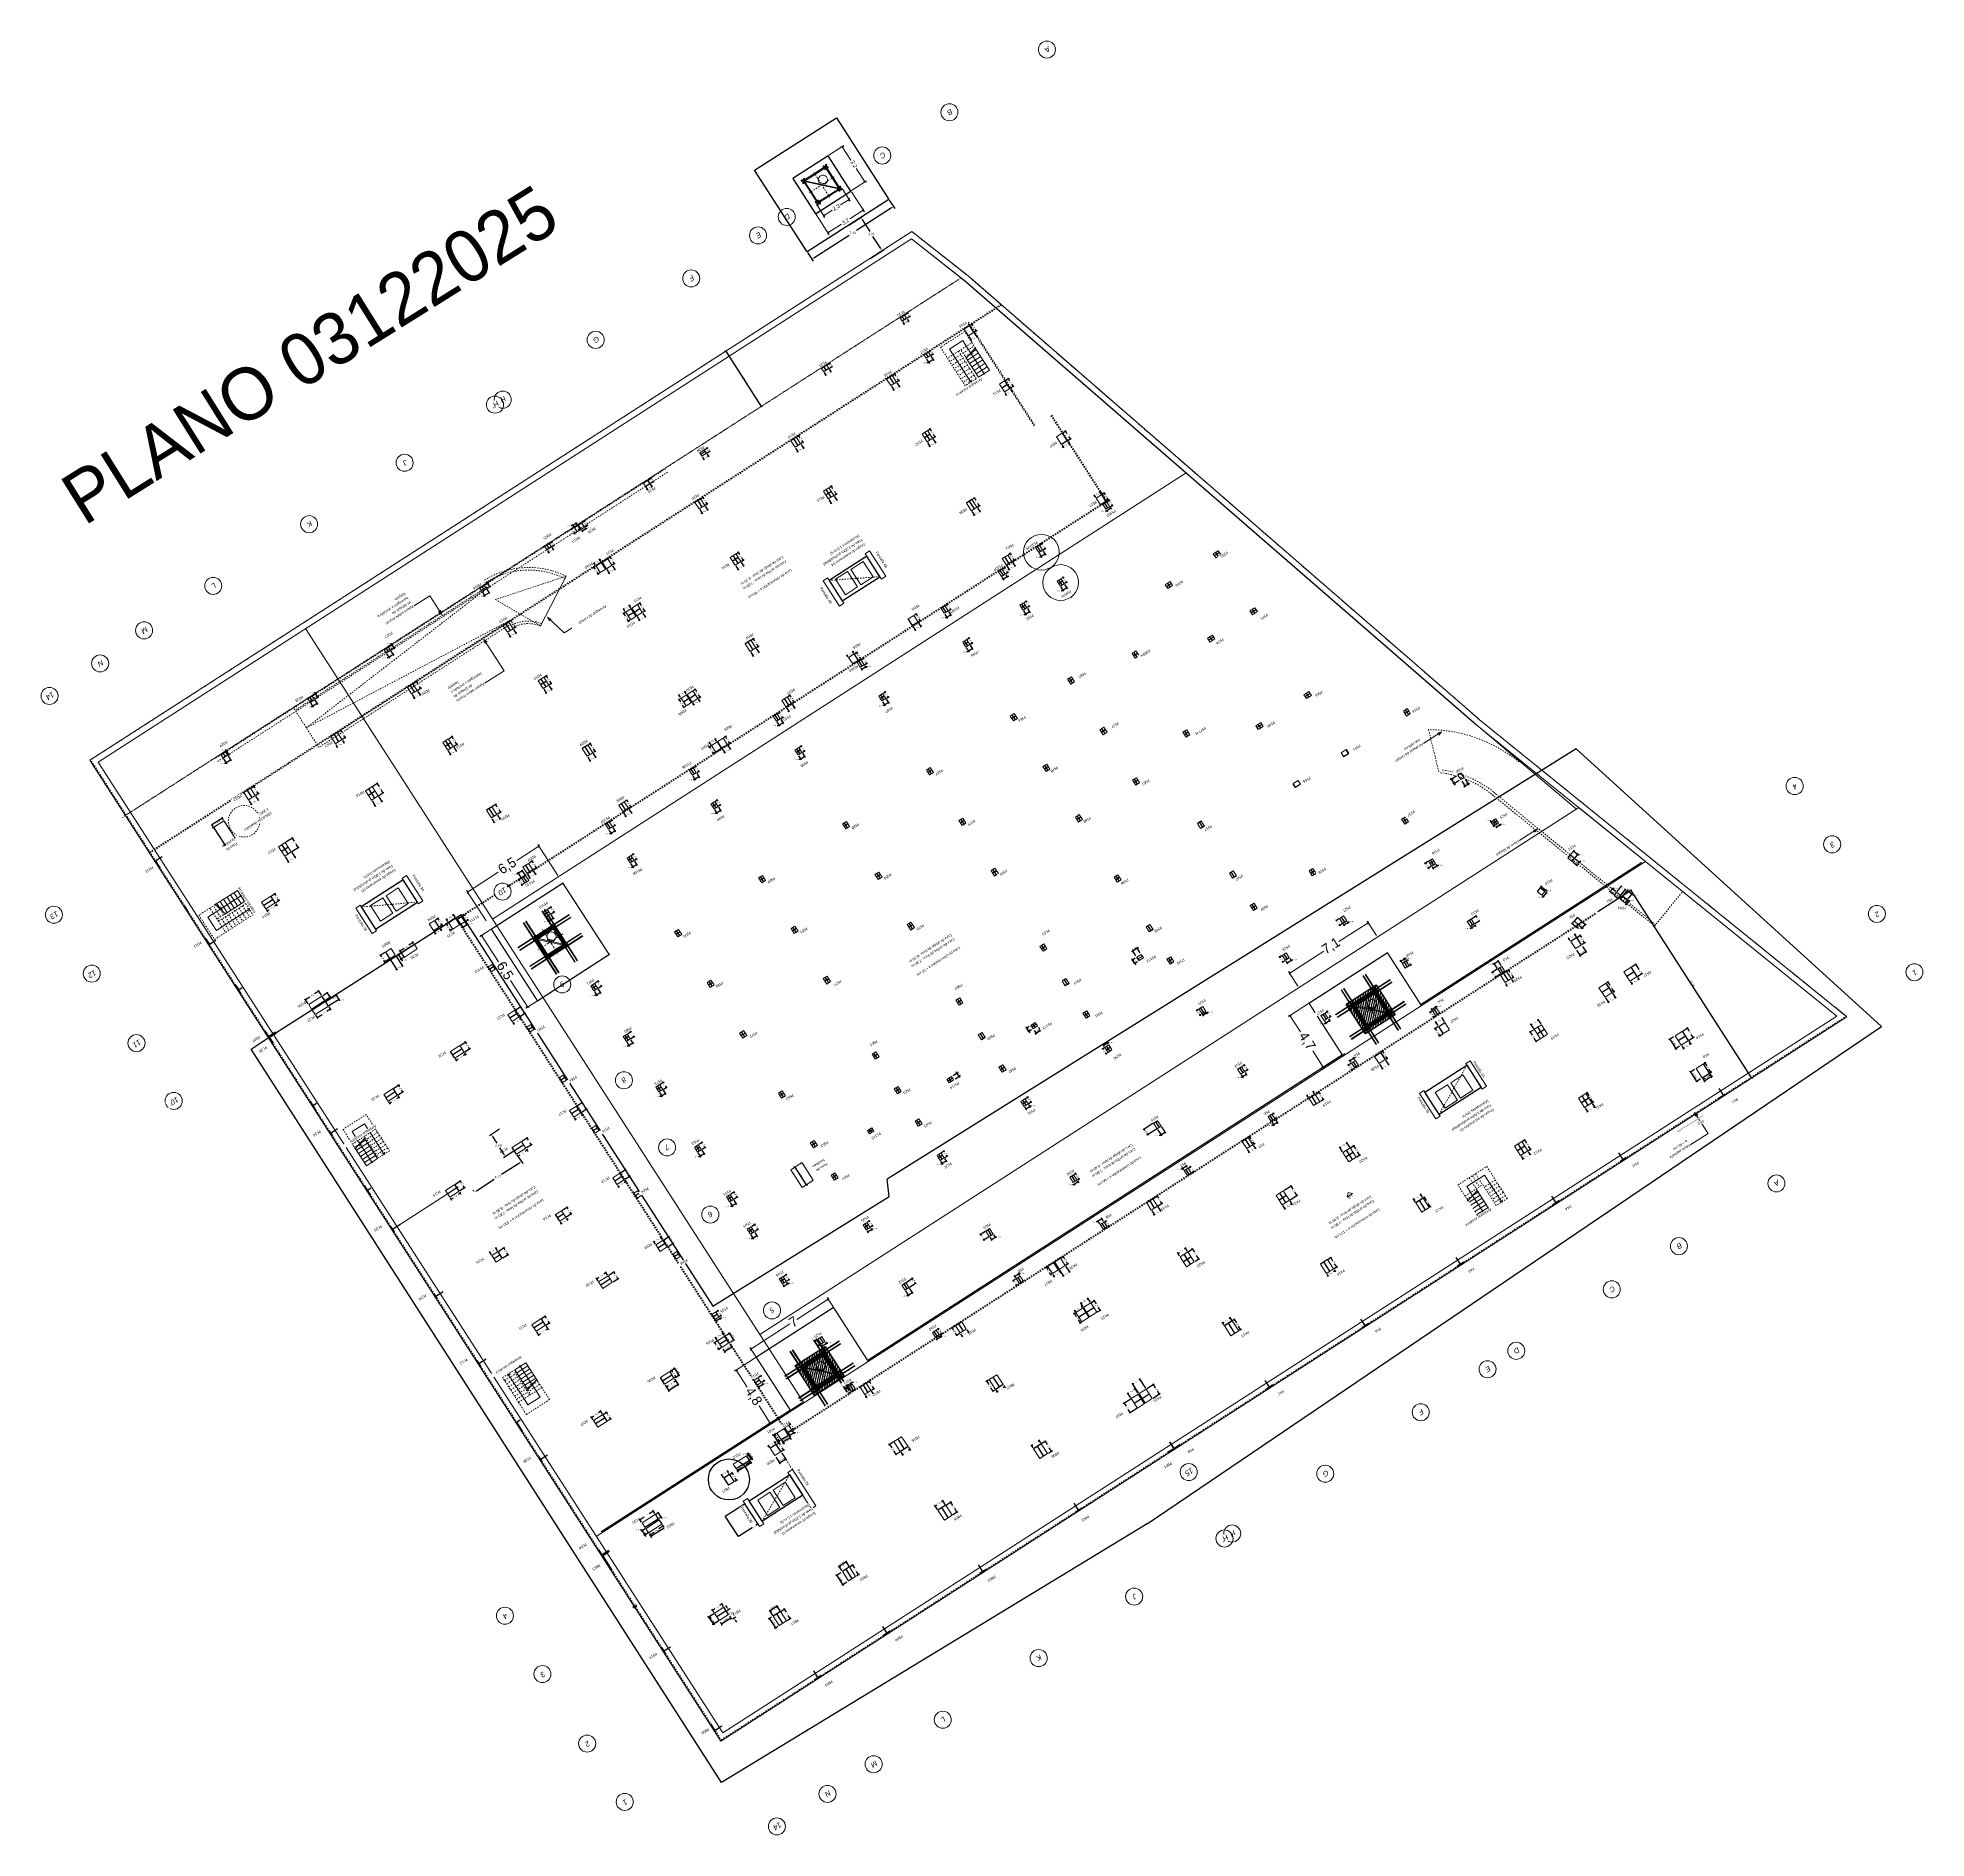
# Model space of a CAD drawing. Header units: metres. Extents: x 448 to 592, y 494 to 631.
import ezdxf

# ---------------------------------------------------------------- set-up
doc = ezdxf.new("R2010")
doc.units = ezdxf.units.M
for name, pattern in [('ACAD_ISO02W100', [15, 12, -3]), ('CYPE_RAYAPUNTO', [0.4125, 0.2025, -0.105, 0, -0.105]), ('Trazo general', [0.001875, 0.00125, -0.000625])]:
    doc.linetypes.add(name, pattern=pattern)
doc.layers.add('--000_R_GRÚA', color=7, linetype='Continuous', true_color=0xf8d731)
doc.layers.add('--00_R_BULONES', color=250, linetype='Continuous')
doc.layers.add('--00_RELLENO_PIEDRAS_ESCALERAS', color=9, linetype='Continuous')
for name, color, linetype, lineweight in [('0-AR-TXT', 7, 'Continuous', 5), ('0-AUX', 7, 'Continuous', 5), ('00-AUX-1', 7, 'Trazo general', 5), ('00-AUX-2', 7, 'Continuous', 5), ('00_Grúa_Aux_Elemetos', 251, 'Continuous', 5), ('00_Grúa_Elementos', 7, 'Continuous', 5), ('00_Grúas_Escaleras_Tramos', 251, 'Continuous', 5), ('1-AR-ESCALERA', 7, 'Continuous', 5), ('1-AR-ESCALERA-1', 7, 'Trazo general', 5), ('1-AR-PILARES', 7, 'Continuous', 5), ('1-AR-VISTA', 7, 'Continuous', 5), ('CS-COTAS', 7, 'Continuous', 5), ('CS-NIVELES', 7, 'Continuous', 5), ('SECC_COTAS', 255, 'Continuous', 9)]:
    doc.layers.add(name, color=color, linetype=linetype, lineweight=lineweight)
for name, color, linetype, lineweight, true_color in [('0-AR-TXT-1', 5, 'Continuous', 5, 0x0000ff), ('0-AR-TXT-2', 7, 'Continuous', 5, 0xae3800), ('0-AR-TXT-3', 1, 'Continuous', 5, 0xff0000), ('00-AUX-3', 5, 'Continuous', 5, 0x0000ff), ('00-AUX-4', 9, 'Trazo general', 5, 0x808080), ('00-AUX-5', 7, 'Trazo general', 5, 0xa80000), ('00-AUX-6', 5, 'Trazo general', 5, 0x0000ff), ('00-AUX-7', 7, 'Continuous', 25, 0xff8000), ('CS-COTAS-1', 7, 'Continuous', 5, 0x0080c0), ('CS-COTAS-2', 7, 'Continuous', 5, 0x544282)]:
    doc.layers.add(name, color=color, linetype=linetype, lineweight=lineweight, true_color=true_color)
doc.layers.add('00_Grúas_Oculto_Elementos', color=253, linetype='Continuous', plot=False)
doc.layers.add('G_Marcos', color=4, linetype='Continuous', plot=False)
doc.styles.add('Arial_I', font='ariali.ttf', dxfattribs={"height": 0.4})
doc.styles.add('Calibri', font='calibri.ttf', dxfattribs={"height": 0.2})
doc.styles.add('Calibri_1', font='calibri.ttf', dxfattribs={"height": 0.15})
doc.styles.add('Calibri_2', font='calibri.ttf', dxfattribs={"height": 0.1})
doc.styles.add('DIN_0', font='')
doc.styles.get('DIN_0').set_extended_font_data('TGL 0-16')
doc.dimstyles.new('AIC', dxfattribs={"dimscale": 0.3048, "dimtxt": 0.176602, "dimasz": 0.393701, "dimexe": 0.19685, "dimexo": 0.492126, "dimgap": 0.032808, "dimtad": 1, "dimrnd": 0.01, "dimzin": 0, "dimdsep": 46, "dimtxsty": 'Calibri_1', "dimblk1": 'OBLIQUE', "dimblk2": 'OBLIQUE', "dimsah": 1, "dimcen": 0.09, "dimazin": 0, "dimtfac": 1, "dimtdec": 4, "dimtix": 1, "dimtmove": 0, "dimatfit": 3, "dimfxl": 1, "dimtvp": 1, "dimtolj": 1, "dimtzin": 0, "dimarcsym": 2})
doc.dimstyles.new('AIC_P_Azul', dxfattribs={"dimscale": 0.3048, "dimtxt": 0.117735, "dimasz": 0.393701, "dimexe": 0.098425, "dimexo": 0.262467, "dimgap": 0.032808, "dimtad": 1, "dimrnd": 0.01, "dimzin": 0, "dimdsep": 46, "dimtxsty": 'Calibri_2', "dimblk1": 'OBLIQUE', "dimblk2": 'OBLIQUE', "dimsah": 1, "dimcen": 0.09, "dimazin": 0, "dimtfac": 1, "dimtdec": 4, "dimtix": 1, "dimtmove": 0, "dimatfit": 3, "dimfxl": 1, "dimtvp": 1, "dimtolj": 1, "dimtzin": 0, "dimarcsym": 2})
doc.dimstyles.new('AIC_P_Azul_1', dxfattribs={"dimscale": 0.3048, "dimtxt": 0.117735, "dimasz": 0.393701, "dimexe": 0.098425, "dimexo": 0.262467, "dimgap": 0.032808, "dimtad": 1, "dimrnd": 0.01, "dimzin": 0, "dimdsep": 46, "dimtxsty": 'Calibri_2', "dimblk1": 'OBLIQUE', "dimblk2": 'OBLIQUE', "dimsah": 1, "dimcen": 0.09, "dimazin": 0, "dimtfac": 1, "dimtdec": 4, "dimtix": 1, "dimtmove": 2, "dimatfit": 3, "dimfxl": 1, "dimtvp": 1, "dimtolj": 1, "dimtzin": 0, "dimarcsym": 2})
doc.dimstyles.new('AIC_replanteo', dxfattribs={"dimscale": 0.3048, "dimtxt": 0.176602, "dimasz": 0.393701, "dimexe": 0.19685, "dimexo": 0.492126, "dimgap": 0.032808, "dimtad": 1, "dimrnd": 0.01, "dimzin": 0, "dimdsep": 46, "dimtxsty": 'Calibri_1', "dimblk1": 'OBLIQUE', "dimblk2": 'OBLIQUE', "dimsah": 1, "dimcen": 0.09, "dimazin": 0, "dimtfac": 1, "dimtdec": 4, "dimtix": 1, "dimtmove": 0, "dimatfit": 3, "dimfxl": 1, "dimtvp": 1, "dimtolj": 1, "dimtzin": 0, "dimarcsym": 2})
doc.dimstyles.new('FS_ANOTATIVO', dxfattribs={"dimtxt": 2.5, "dimasz": 0.5, "dimexe": 0.5, "dimexo": 0.2, "dimgap": 0.2, "dimtad": 0, "dimdec": 1, "dimtxsty": 'DIN_0', "dimblk": 'OBLIQUE', "dimcen": 2.5, "dimadec": 0, "dimazin": 0, "dimtfac": 1, "dimtdec": 1, "dimtmove": 0, "dimatfit": 3, "dimldrblk": 'ARCHTICK', "dimfxl": 1, "dimlwd": 5, "dimlwe": 5, "dimarcsym": 0})
doc.dimstyles.get("Standard").update_dxf_attribs({"dimtxt": 0.18, "dimasz": 0.18, "dimexe": 0.18, "dimexo": 0.0625, "dimgap": 0.09, "dimtad": 0, "dimtih": 1, "dimtoh": 1, "dimzin": 0, "dimdsep": 46, "dimtxsty": 'Standard', "dimcen": 0.09, "dimadec": 0, "dimazin": 0, "dimtfac": 1, "dimtdec": 4, "dimtofl": 0, "dimtmove": 0, "dimatfit": 3, "dimfxl": 1, "dimtolj": 1, "dimtzin": 0, "dimarcsym": 0})

# ---------------------------------------------------------------- blocks, each defined once
blk = doc.blocks.new('Rejilla - Extremo de rejilla-3554-Sótano 2 - STR')
at = {"layer": '0-AUX'}
blk.add_circle((0, 0), 0.0065, dxfattribs=at)
blk = doc.blocks.new('Cotas de elevación - Cota vertical-26384-Sótano 2 - STR')
at = {"layer": 'CS-NIVELES'}
for p, q in [((0.0025, 0.0025), (-0.0025, 0.0025)), ((-0.0025, 0.0025), (0, 0)), ((0, 0), (0.0025, 0.0025))]:
    blk.add_line(p, q, dxfattribs=at)
blk = doc.blocks.new('_Oblique')
at = {"color": 0, "linetype": 'ByBlock', "lineweight": -2}
blk.add_line((-0.5, -0.5), (0.5, 0.5), dxfattribs=at)
blk = doc.blocks.new('*D255')
at = {"layer": 'CS-COTAS-1', "color": 0, "lineweight": -2, "transparency": 16777216}
for p, q in [((505.67, 545.29), (505.65, 545.27)), ((505.67, 545.28), (506.54, 543.94)), ((506.54, 543.94), (506.51, 543.92))]:
    blk.add_line(p, q, dxfattribs=at)
at = {"layer": 'Defpoints', "color": 0, "transparency": 16777216}
for p in [(505.74, 545.33), (506.54, 543.94), (506.61, 543.98)]:
    blk.add_point(p, dxfattribs=at)
at = {"layer": 'CS-COTAS-1', "color": 0, "lineweight": -2, "transparency": 16777216, "xscale": 0.12, "yscale": 0.12, "zscale": 0.12}
for p, rotation in [((505.67, 545.28), 122.7553275663534), ((506.54, 543.94), 302.7553275663534)]:
    blk.add_blockref('_Oblique', p, dxfattribs=dict(at, rotation=rotation))
at = {"layer": 'CS-COTAS-1', "color": 0, "transparency": 16777216, "insert": (506.15, 544.64), "char_height": 0.1, "width": 0.3405, "attachment_point": 5, "rotation": 302.7553, "style": 'Calibri_2'}
blk.add_mtext('\\A1;1.60', dxfattribs=at)
blk = doc.blocks.new('*D256')
at = {"layer": 'CS-COTAS-1', "color": 0, "lineweight": -2, "transparency": 16777216}
for p, q in [((461.33, 571.12), (461.37, 571.14)), ((461.39, 571.16), (462.25, 569.82)), ((462.19, 569.78), (462.23, 569.8))]:
    blk.add_line(p, q, dxfattribs=at)
at = {"layer": 'Defpoints', "color": 0, "transparency": 16777216}
for p in [(461.4, 571.16), (462.25, 569.82), (462.26, 569.82)]:
    blk.add_point(p, dxfattribs=at)
at = {"layer": 'CS-COTAS-1', "color": 0, "lineweight": -2, "transparency": 16777216, "xscale": 0.12, "yscale": 0.12, "zscale": 0.12}
for p, rotation in [((461.39, 571.16), 122.7553275663534), ((462.25, 569.82), 302.7553275663534)]:
    blk.add_blockref('_Oblique', p, dxfattribs=dict(at, rotation=rotation))
at = {"layer": 'CS-COTAS-1', "color": 0, "transparency": 16777216, "insert": (461.88, 570.52), "char_height": 0.1, "width": 0.3405, "attachment_point": 5, "rotation": 302.7553, "style": 'Calibri_2'}
blk.add_mtext('\\A1;1.59', dxfattribs=at)
blk = doc.blocks.new('*D257')
at = {"layer": 'CS-COTAS-1', "color": 0, "lineweight": -2, "transparency": 16777216}
for p, q in [((461.36, 571.23), (461.26, 571.37)), ((462.07, 571.86), (461.28, 571.35)), ((462.15, 571.74), (462.06, 571.88))]:
    blk.add_line(p, q, dxfattribs=at)
at = {"layer": 'Defpoints', "color": 0, "transparency": 16777216}
for p in [(461.28, 571.35), (461.4, 571.16), (462.19, 571.67)]:
    blk.add_point(p, dxfattribs=at)
at = {"layer": 'CS-COTAS-1', "color": 0, "lineweight": -2, "transparency": 16777216, "xscale": 0.12, "yscale": 0.12, "zscale": 0.12}
for p, rotation in [((461.28, 571.35), 212.7553275663444), ((462.07, 571.86), 32.75532756634441)]:
    blk.add_blockref('_Oblique', p, dxfattribs=dict(at, rotation=rotation))
at = {"layer": 'CS-COTAS-1', "color": 0, "transparency": 16777216, "insert": (461.64, 571.56), "char_height": 0.1, "width": 0.3405, "attachment_point": 1, "rotation": 32.7553, "line_spacing_factor": 1.158048, "style": 'Calibri_2'}
blk.add_mtext('\\A1;0.94', dxfattribs=at)
blk = doc.blocks.new('*D258')
at = {"layer": 'CS-COTAS', "color": 0, "lineweight": -2, "transparency": 16777216}
for p, q in [((555.66, 574.81), (555.59, 574.91)), ((556.03, 575.05), (555.61, 574.78)), ((555.66, 574.81), (555.87, 574.48)), ((556.25, 574.72), (555.82, 574.44)), ((555.87, 574.48), (555.94, 574.38))]:
    blk.add_line(p, q, dxfattribs=at)
at = {"layer": 'Defpoints', "color": 0, "transparency": 16777216}
for p in [(555.87, 574.48), (556.16, 575.14), (556.37, 574.8)]:
    blk.add_point(p, dxfattribs=at)
at = {"layer": 'CS-COTAS', "color": 0, "lineweight": -2, "transparency": 16777216, "xscale": 0.12, "yscale": 0.12, "zscale": 0.12}
for p, rotation in [((555.66, 574.81), 302.7553275663534), ((555.87, 574.48), 122.7553275663534)]:
    blk.add_blockref('_Oblique', p, dxfattribs=dict(at, rotation=rotation))
at = {"layer": 'CS-COTAS', "color": 0, "transparency": 16777216, "insert": (555.84, 574.69), "char_height": 0.15, "width": 0.5107, "attachment_point": 5, "rotation": 302.7553, "style": 'Calibri_1'}
blk.add_mtext('\\A1;0.40', dxfattribs=at)
blk = doc.blocks.new('*D259')
at = {"layer": 'CS-COTAS', "color": 0, "lineweight": -2, "transparency": 16777216}
for p, q in [((556.46, 574.67), (556.73, 574.25)), ((556.7, 574.3), (556.6, 574.23)), ((556.95, 574.46), (556.7, 574.3)), ((556.71, 574.84), (556.98, 574.41)), ((556.95, 574.46), (557.05, 574.52))]:
    blk.add_line(p, q, dxfattribs=at)
at = {"layer": 'Defpoints', "color": 0, "transparency": 16777216}
for p in [(556.37, 574.8), (556.63, 574.96), (556.7, 574.3)]:
    blk.add_point(p, dxfattribs=at)
at = {"layer": 'CS-COTAS', "color": 0, "lineweight": -2, "transparency": 16777216, "xscale": 0.12, "yscale": 0.12, "zscale": 0.12}
for p, rotation in [((556.7, 574.3), 32.75532756634439), ((556.95, 574.46), 212.7553275663444)]:
    blk.add_blockref('_Oblique', p, dxfattribs=dict(at, rotation=rotation))
at = {"layer": 'CS-COTAS', "color": 0, "transparency": 16777216, "insert": (556.78, 574.45), "char_height": 0.15, "width": 0.5107, "attachment_point": 5, "rotation": 32.7553, "style": 'Calibri_1'}
blk.add_mtext('\\A1;0.30', dxfattribs=at)
blk = doc.blocks.new('*D220')
at = {"layer": 'CS-COTAS', "color": 0, "lineweight": -2, "transparency": 16777216}
for p, q in [((531.39, 561.06), (531.32, 561.16)), ((531.59, 561.19), (531.34, 561.02)), ((531.55, 560.8), (531.39, 561.06)), ((531.75, 560.93), (531.5, 560.77)), ((531.55, 560.8), (531.62, 560.7))]:
    blk.add_line(p, q, dxfattribs=at)
at = {"layer": 'Defpoints', "color": 0, "transparency": 16777216}
for p in [(531.39, 561.06), (531.71, 561.27), (531.88, 561.01)]:
    blk.add_point(p, dxfattribs=at)
at = {"layer": 'CS-COTAS', "color": 0, "lineweight": -2, "transparency": 16777216, "xscale": 0.12, "yscale": 0.12, "zscale": 0.12}
for p, rotation in [((531.39, 561.06), 302.7553275663534), ((531.55, 560.8), 122.7553275663534)]:
    blk.add_blockref('_Oblique', p, dxfattribs=dict(at, rotation=rotation))
at = {"layer": 'CS-COTAS', "color": 0, "transparency": 16777216, "insert": (531.54, 560.98), "char_height": 0.15, "width": 0.5107, "attachment_point": 5, "rotation": 302.7553, "style": 'Calibri_1'}
blk.add_mtext('\\A1;0.30', dxfattribs=at)
blk = doc.blocks.new('*D221')
at = {"layer": 'CS-COTAS', "color": 0, "lineweight": -2, "transparency": 16777216}
for p, q in [((531.41, 561.74), (531.31, 561.67)), ((531.63, 561.39), (531.38, 561.79)), ((531.75, 561.96), (531.41, 561.74)), ((531.97, 561.61), (531.71, 562.01)), ((531.75, 561.96), (531.85, 562.02))]:
    blk.add_line(p, q, dxfattribs=at)
at = {"layer": 'Defpoints', "color": 0, "transparency": 16777216}
for p in [(531.41, 561.74), (531.71, 561.27), (532.05, 561.48)]:
    blk.add_point(p, dxfattribs=at)
at = {"layer": 'CS-COTAS', "color": 0, "lineweight": -2, "transparency": 16777216, "xscale": 0.12, "yscale": 0.12, "zscale": 0.12}
for p, rotation in [((531.41, 561.74), 32.75532756634439), ((531.75, 561.96), 212.7553275663444)]:
    blk.add_blockref('_Oblique', p, dxfattribs=dict(at, rotation=rotation))
at = {"layer": 'CS-COTAS', "color": 0, "transparency": 16777216, "insert": (531.53, 561.92), "char_height": 0.15, "width": 0.5107, "attachment_point": 5, "rotation": 32.7553, "style": 'Calibri_1'}
blk.add_mtext('\\A1;0.40', dxfattribs=at)
blk = doc.blocks.new('*D222')
at = {"layer": 'CS-COTAS', "color": 0, "lineweight": -2, "transparency": 16777216}
for p, q in [((523.88, 555.69), (524.06, 555.42)), ((524.03, 555.47), (523.93, 555.41)), ((524.37, 555.69), (524.03, 555.47)), ((524.22, 555.91), (524.4, 555.64)), ((524.37, 555.69), (524.47, 555.75))]:
    blk.add_line(p, q, dxfattribs=at)
at = {"layer": 'Defpoints', "color": 0, "transparency": 16777216}
for p in [(523.8, 555.82), (524.03, 555.47), (524.14, 556.04)]:
    blk.add_point(p, dxfattribs=at)
at = {"layer": 'CS-COTAS', "color": 0, "lineweight": -2, "transparency": 16777216, "xscale": 0.12, "yscale": 0.12, "zscale": 0.12}
for p, rotation in [((524.03, 555.47), 32.75532756634439), ((524.37, 555.69), 212.7553275663444)]:
    blk.add_blockref('_Oblique', p, dxfattribs=dict(at, rotation=rotation))
at = {"layer": 'CS-COTAS', "color": 0, "transparency": 16777216, "insert": (524.15, 555.65), "char_height": 0.15, "width": 0.5107, "attachment_point": 5, "rotation": 32.7553, "style": 'Calibri_1'}
blk.add_mtext('\\A1;0.40', dxfattribs=at)
blk = doc.blocks.new('*D223')
at = {"layer": 'CS-COTAS', "color": 0, "lineweight": -2, "transparency": 16777216}
for p, q in [((523.33, 555.87), (523.27, 555.97)), ((523.52, 555.99), (523.28, 555.84)), ((523.49, 555.62), (523.33, 555.87)), ((523.68, 555.74), (523.44, 555.59)), ((523.49, 555.62), (523.56, 555.52))]:
    blk.add_line(p, q, dxfattribs=at)
at = {"layer": 'Defpoints', "color": 0, "transparency": 16777216}
for p in [(523.33, 555.87), (523.64, 556.07), (523.8, 555.82)]:
    blk.add_point(p, dxfattribs=at)
at = {"layer": 'CS-COTAS', "color": 0, "lineweight": -2, "transparency": 16777216, "xscale": 0.12, "yscale": 0.12, "zscale": 0.12}
for p, rotation in [((523.33, 555.87), 302.7553275663534), ((523.49, 555.62), 122.7553275663534)]:
    blk.add_blockref('_Oblique', p, dxfattribs=dict(at, rotation=rotation))
at = {"layer": 'CS-COTAS', "color": 0, "transparency": 16777216, "insert": (523.49, 555.79), "char_height": 0.15, "width": 0.5107, "attachment_point": 5, "rotation": 302.7553, "style": 'Calibri_1'}
blk.add_mtext('\\A1;0.30', dxfattribs=at)
blk = doc.blocks.new('*D224')
at = {"layer": 'CS-COTAS', "color": 0, "lineweight": -2, "transparency": 16777216}
for p, q in [((517.71, 552.26), (518.06, 552.49)), ((518.01, 552.45), (517.95, 552.55)), ((518.18, 552.2), (518.01, 552.45)), ((517.87, 552.01), (518.23, 552.23)), ((518.18, 552.2), (518.24, 552.1))]:
    blk.add_line(p, q, dxfattribs=at)
at = {"layer": 'Defpoints', "color": 0, "transparency": 16777216}
for p in [(518.01, 552.45), (517.59, 552.18), (517.75, 551.93)]:
    blk.add_point(p, dxfattribs=at)
at = {"layer": 'CS-COTAS', "color": 0, "lineweight": -2, "transparency": 16777216, "xscale": 0.12, "yscale": 0.12, "zscale": 0.12}
for p, rotation in [((518.01, 552.45), 302.7553275663534), ((518.18, 552.2), 122.7553275663534)]:
    blk.add_blockref('_Oblique', p, dxfattribs=dict(at, rotation=rotation))
at = {"layer": 'CS-COTAS', "color": 0, "transparency": 16777216, "insert": (518.17, 552.37), "char_height": 0.15, "width": 0.5107, "attachment_point": 5, "rotation": 302.7553, "style": 'Calibri_1'}
blk.add_mtext('\\A1;0.30', dxfattribs=at)
blk = doc.blocks.new('*D227')
at = {"layer": 'Defpoints', "color": 0, "transparency": 16777216}
for p in [(466.09, 565.42), (465.38, 564.96), (465.48, 564.8)]:
    blk.add_point(p, dxfattribs=at)
at = {"layer": 'SECC_COTAS', "color": 0, "lineweight": -2, "transparency": 16777216}
for p, q in [((466.2, 565.26), (466.03, 565.15)), ((466.13, 565.37), (466.24, 565.19)), ((465.41, 564.91), (465.53, 564.73)), ((465.48, 564.8), (465.66, 564.91))]:
    blk.add_line(p, q, dxfattribs=at)
at = {"layer": 'SECC_COTAS', "color": 0, "lineweight": -2, "transparency": 16777216, "xscale": 0.075, "yscale": 0.075, "zscale": 0.075}
for p, rotation in [((466.2, 565.26), 32.75532680148871), ((465.48, 564.8), 212.7553268014887)]:
    blk.add_blockref('_Oblique', p, dxfattribs=dict(at, rotation=rotation))
at = {"layer": 'SECC_COTAS', "color": 0, "transparency": 16777216, "insert": (465.84, 565.03), "char_height": 0.08, "attachment_point": 5}
blk.add_mtext('\\A1;0.85', dxfattribs=at)
blk = doc.blocks.new('*D228')
at = {"layer": 'Defpoints', "color": 0, "transparency": 16777216}
for p in [(465.77, 565.93), (466.04, 566.1), (466.09, 565.42)]:
    blk.add_point(p, dxfattribs=at)
at = {"layer": 'SECC_COTAS', "color": 0, "lineweight": -2, "transparency": 16777216}
for p, q in [((465.82, 565.96), (466.11, 566.15)), ((466.04, 566.1), (466.13, 565.97)), ((466.15, 565.45), (466.44, 565.64)), ((466.37, 565.6), (466.28, 565.73))]:
    blk.add_line(p, q, dxfattribs=at)
at = {"layer": 'SECC_COTAS', "color": 0, "lineweight": -2, "transparency": 16777216, "xscale": 0.075, "yscale": 0.075, "zscale": 0.075}
for p, rotation in [((466.04, 566.1), 122.7553268014942), ((466.37, 565.6), 302.7553268014942)]:
    blk.add_blockref('_Oblique', p, dxfattribs=dict(at, rotation=rotation))
at = {"layer": 'SECC_COTAS', "color": 0, "transparency": 16777216, "insert": (466.21, 565.85), "char_height": 0.08, "attachment_point": 5}
blk.add_mtext('\\A1;0.60', dxfattribs=at)
blk = doc.blocks.new('*D229')
at = {"layer": 'Defpoints', "color": 0, "transparency": 16777216}
for p in [(473.48, 574.27), (473.94, 573.55), (474.3, 573.79)]:
    blk.add_point(p, dxfattribs=at)
at = {"layer": 'SECC_COTAS', "color": 0, "lineweight": -2, "transparency": 16777216}
for p, q in [((473.53, 574.3), (473.91, 574.55)), ((473.84, 574.5), (474, 574.27)), ((473.99, 573.59), (474.37, 573.83)), ((474.3, 573.79), (474.15, 574.03))]:
    blk.add_line(p, q, dxfattribs=at)
at = {"layer": 'SECC_COTAS', "color": 0, "lineweight": -2, "transparency": 16777216, "xscale": 0.075, "yscale": 0.075, "zscale": 0.075}
for p, rotation in [((473.84, 574.5), 122.7553275663534), ((474.3, 573.79), 302.7553275663534)]:
    blk.add_blockref('_Oblique', p, dxfattribs=dict(at, rotation=rotation))
at = {"layer": 'SECC_COTAS', "color": 0, "transparency": 16777216, "insert": (474.07, 574.15), "char_height": 0.08, "attachment_point": 5}
blk.add_mtext('\\A1;0.85', dxfattribs=at)
blk = doc.blocks.new('*D230')
at = {"layer": 'Defpoints', "color": 0, "transparency": 16777216}
for p in [(473.44, 573.23), (473.7, 572.82), (473.94, 573.55)]:
    blk.add_point(p, dxfattribs=at)
at = {"layer": 'SECC_COTAS', "color": 0, "lineweight": -2, "transparency": 16777216}
for p, q in [((473.47, 573.18), (473.74, 572.75)), ((473.7, 572.82), (473.64, 572.78)), ((473.97, 573.5), (474.25, 573.08)), ((474.2, 573.14), (474.27, 573.18))]:
    blk.add_line(p, q, dxfattribs=at)
at = {"layer": 'SECC_COTAS', "color": 0, "lineweight": -2, "transparency": 16777216, "xscale": 0.075, "yscale": 0.075, "zscale": 0.075}
for p, rotation in [((473.7, 572.82), 32.75532756634439), ((474.2, 573.14), 212.7553275663444)]:
    blk.add_blockref('_Oblique', p, dxfattribs=dict(at, rotation=rotation))
at = {"layer": 'SECC_COTAS', "color": 0, "transparency": 16777216, "insert": (473.95, 572.98), "char_height": 0.08, "attachment_point": 5}
blk.add_mtext('\\A1;0.60', dxfattribs=at)
blk = doc.blocks.new('*D231')
at = {"layer": 'Defpoints', "color": 0, "transparency": 16777216}
for p in [(466.82, 568.97), (467.08, 568.56), (467.32, 569.3)]:
    blk.add_point(p, dxfattribs=at)
at = {"layer": 'SECC_COTAS', "color": 0, "lineweight": -2, "transparency": 16777216}
for p, q in [((466.85, 568.92), (467.12, 568.49)), ((467.08, 568.56), (467.02, 568.52)), ((467.35, 569.24), (467.63, 568.82)), ((467.59, 568.89), (467.65, 568.93))]:
    blk.add_line(p, q, dxfattribs=at)
at = {"layer": 'SECC_COTAS', "color": 0, "lineweight": -2, "transparency": 16777216, "xscale": 0.075, "yscale": 0.075, "zscale": 0.075}
for p, rotation in [((467.08, 568.56), 32.75532756634439), ((467.59, 568.89), 212.7553275663444)]:
    blk.add_blockref('_Oblique', p, dxfattribs=dict(at, rotation=rotation))
at = {"layer": 'SECC_COTAS', "color": 0, "transparency": 16777216, "insert": (467.33, 568.72), "char_height": 0.08, "attachment_point": 5}
blk.add_mtext('\\A1;0.60', dxfattribs=at)
blk = doc.blocks.new('*D232')
at = {"layer": 'Defpoints', "color": 0, "transparency": 16777216}
for p in [(466.86, 570.01), (467.84, 569.63), (467.32, 569.3)]:
    blk.add_point(p, dxfattribs=at)
at = {"layer": 'SECC_COTAS', "color": 0, "lineweight": -2, "transparency": 16777216}
for p, q in [((466.91, 570.05), (467.45, 570.39)), ((467.37, 569.33), (467.91, 569.68)), ((467.38, 570.35), (467.54, 570.11)), ((467.84, 569.63), (467.69, 569.87))]:
    blk.add_line(p, q, dxfattribs=at)
at = {"layer": 'SECC_COTAS', "color": 0, "lineweight": -2, "transparency": 16777216, "xscale": 0.075, "yscale": 0.075, "zscale": 0.075}
for p, rotation in [((467.38, 570.35), 122.7553275663534), ((467.84, 569.63), 302.7553275663534)]:
    blk.add_blockref('_Oblique', p, dxfattribs=dict(at, rotation=rotation))
at = {"layer": 'SECC_COTAS', "color": 0, "transparency": 16777216, "insert": (467.61, 569.99), "char_height": 0.08, "attachment_point": 5}
blk.add_mtext('\\A1;0.85', dxfattribs=at)
blk = doc.blocks.new('*D252')
at = {"layer": 'CS-COTAS-2', "color": 0, "lineweight": -2, "transparency": 16777216}
for p, q in [((566.82, 564.75), (569.37, 566.4)), ((569.32, 566.36), (578.52, 552.07)), ((578.47, 552.03), (578.47, 552.04))]:
    blk.add_line(p, q, dxfattribs=at)
at = {"layer": 'Defpoints', "color": 0, "transparency": 16777216}
for p in [(566.69, 564.67), (578.52, 552.07), (578.59, 552.11)]:
    blk.add_point(p, dxfattribs=at)
at = {"layer": 'CS-COTAS-2', "color": 0, "lineweight": -2, "transparency": 16777216, "xscale": 0.12, "yscale": 0.12, "zscale": 0.12}
for p, rotation in [((569.32, 566.36), 122.7553275663534), ((578.52, 552.07), 302.7553275663534)]:
    blk.add_blockref('_Oblique', p, dxfattribs=dict(at, rotation=rotation))
at = {"layer": 'CS-COTAS-2', "color": 0, "transparency": 16777216, "insert": (574, 559.26), "char_height": 0.15, "width": 0.6566, "attachment_point": 5, "rotation": 302.7553, "style": 'Calibri_1'}
blk.add_mtext('\\A1;17.00', dxfattribs=at)
blk = doc.blocks.new('*D253')
at = {"layer": 'CS-COTAS-2', "color": 0, "lineweight": -2, "transparency": 16777216}
for p, q in [((493.47, 511.78), (493.36, 511.72)), ((493.43, 511.84), (493.43, 511.83)), ((493.52, 511.82), (493.47, 511.78)), ((493.49, 511.88), (493.49, 511.87)), ((493.52, 511.82), (493.63, 511.89))]:
    blk.add_line(p, q, dxfattribs=at)
at = {"layer": 'Defpoints', "color": 0, "transparency": 16777216}
for p in [(493.47, 511.78), (493.51, 511.71), (493.57, 511.75)]:
    blk.add_point(p, dxfattribs=at)
at = {"layer": 'CS-COTAS-2', "color": 0, "lineweight": -2, "transparency": 16777216, "xscale": 0.12, "yscale": 0.12, "zscale": 0.12}
for p, rotation in [((493.47, 511.78), 32.75532756634439), ((493.52, 511.82), 212.7553275663444)]:
    blk.add_blockref('_Oblique', p, dxfattribs=dict(at, rotation=rotation))
at = {"layer": 'CS-COTAS-2', "color": 0, "transparency": 16777216, "insert": (493.45, 511.88), "char_height": 0.15, "width": 0.5107, "attachment_point": 5, "rotation": 32.7553, "style": 'Calibri_1'}
blk.add_mtext('\\A1;0.07', dxfattribs=at)
blk = doc.blocks.new('*D254')
at = {"layer": 'CS-COTAS-1', "color": 0, "lineweight": -2, "transparency": 16777216}
for p, q in [((500.4, 607.42), (500.37, 607.41)), ((500.4, 607.42), (503.1, 603.22)), ((503.11, 603.22), (503.08, 603.2))]:
    blk.add_line(p, q, dxfattribs=at)
at = {"layer": 'Defpoints', "color": 0, "transparency": 16777216}
for p in [(500.47, 607.47), (503.1, 603.22), (503.18, 603.26)]:
    blk.add_point(p, dxfattribs=at)
at = {"layer": 'CS-COTAS-1', "color": 0, "lineweight": -2, "transparency": 16777216, "xscale": 0.12, "yscale": 0.12, "zscale": 0.12}
for p, rotation in [((500.4, 607.42), 122.7553275663534), ((503.1, 603.22), 302.7553275663534)]:
    blk.add_blockref('_Oblique', p, dxfattribs=dict(at, rotation=rotation))
at = {"layer": 'CS-COTAS-1', "color": 0, "transparency": 16777216, "insert": (501.8, 605.35), "char_height": 0.1, "width": 0.3405, "attachment_point": 5, "rotation": 302.7553, "style": 'Calibri_2'}
blk.add_mtext('\\A1;5.00', dxfattribs=at)
blk = doc.blocks.new('*D261')
at = {"color": 0, "lineweight": 5, "ltscale": 5, "transparency": 16777216}
for p, q in [((545.02, 557.9), (543.25, 556.76)), ((543.37, 556.84), (544.18, 555.58)), ((545.91, 552.89), (545.1, 554.15)), ((547.56, 553.95), (545.78, 552.81))]:
    blk.add_line(p, q, dxfattribs=at)
at = {"layer": 'Defpoints', "color": 0, "ltscale": 5, "transparency": 16777216}
for p in [(543.37, 556.84), (545.07, 557.93), (547.61, 553.99)]:
    blk.add_point(p, dxfattribs=at)
at = {"color": 0, "lineweight": 5, "ltscale": 5, "transparency": 16777216, "xscale": 0.15, "yscale": 0.15, "zscale": 0.15}
for p, rotation in [((543.37, 556.84), 122.7553275663534), ((545.91, 552.89), 302.7553275663534)]:
    blk.add_blockref('_Oblique', p, dxfattribs=dict(at, rotation=rotation))
at = {"color": 0, "ltscale": 5, "transparency": 16777216, "insert": (544.64, 554.86), "char_height": 0.75, "attachment_point": 5, "rotation": 302.7553, "style": 'DIN_0'}
blk.add_mtext('4,7', dxfattribs=at)
blk = doc.blocks.new('_ArchTick')
at = {"color": 0, "linetype": 'ByBlock', "const_width": 0.15}
blk.add_lwpolyline([(-0.5, -0.5), (0.5, 0.5)], dxfattribs=at)
blk = doc.blocks.new('*D262')
at = {"color": 0, "lineweight": 5, "ltscale": 5, "transparency": 16777216}
for p, q in [((549.32, 563.9), (547.09, 562.47)), ((549.95, 562.92), (549.24, 564.03)), ((543.35, 560.06), (545.94, 561.73)), ((543.98, 559.08), (543.27, 560.19))]:
    blk.add_line(p, q, dxfattribs=at)
at = {"layer": 'Defpoints', "color": 0, "ltscale": 5, "transparency": 16777216}
for p in [(549.32, 563.9), (549.98, 562.87), (544.01, 559.03)]:
    blk.add_point(p, dxfattribs=at)
at = {"color": 0, "lineweight": 5, "ltscale": 5, "transparency": 16777216, "xscale": 0.15, "yscale": 0.15, "zscale": 0.15}
for p, rotation in [((549.32, 563.9), 32.75532756634439), ((543.35, 560.06), 212.7553275663444)]:
    blk.add_blockref('_Oblique', p, dxfattribs=dict(at, rotation=rotation))
at = {"color": 0, "ltscale": 5, "transparency": 16777216, "insert": (546.52, 562.1), "char_height": 0.75, "attachment_point": 5, "rotation": 32.7553, "style": 'DIN_0'}
blk.add_mtext('7,1', dxfattribs=at)
blk = doc.blocks.new('*D263')
at = {"color": 0, "lineweight": 5, "ltscale": 5, "transparency": 16777216}
for p, q in [((503.63, 531.4), (501.06, 529.75)), ((501.19, 529.83), (502.03, 528.52)), ((503.79, 525.79), (502.94, 527.1)), ((506.24, 527.37), (503.66, 525.71))]:
    blk.add_line(p, q, dxfattribs=at)
at = {"layer": 'Defpoints', "color": 0, "ltscale": 5, "transparency": 16777216}
for p in [(503.68, 531.43), (501.19, 529.83), (506.29, 527.4)]:
    blk.add_point(p, dxfattribs=at)
at = {"color": 0, "lineweight": 5, "ltscale": 5, "transparency": 16777216, "xscale": 0.15, "yscale": 0.15, "zscale": 0.15}
for p, rotation in [((501.19, 529.83), 122.7553275663534), ((503.79, 525.79), 302.7553275663534)]:
    blk.add_blockref('_Oblique', p, dxfattribs=dict(at, rotation=rotation))
at = {"color": 0, "ltscale": 5, "transparency": 16777216, "insert": (502.49, 527.81), "char_height": 0.75, "attachment_point": 5, "rotation": 302.7553, "style": 'DIN_0'}
blk.add_mtext('4,8', dxfattribs=at)
blk = doc.blocks.new('*D264')
at = {"color": 0, "lineweight": 5, "ltscale": 5, "transparency": 16777216}
for p, q in [((508.21, 535.22), (505.81, 533.68)), ((508.96, 534.06), (508.13, 535.35)), ((502.32, 531.43), (505.29, 533.34)), ((503.07, 530.27), (502.24, 531.56))]:
    blk.add_line(p, q, dxfattribs=at)
at = {"layer": 'Defpoints', "color": 0, "ltscale": 5, "transparency": 16777216}
for p in [(508.99, 534.01), (502.32, 531.43), (503.1, 530.22)]:
    blk.add_point(p, dxfattribs=at)
at = {"color": 0, "lineweight": 5, "ltscale": 5, "transparency": 16777216, "xscale": 0.15, "yscale": 0.15, "zscale": 0.15}
for p, rotation in [((508.21, 535.22), 32.75532756634441), ((502.32, 531.43), 212.7553275663444)]:
    blk.add_blockref('_Oblique', p, dxfattribs=dict(at, rotation=rotation))
at = {"color": 0, "ltscale": 5, "transparency": 16777216, "insert": (505.55, 533.51), "char_height": 0.75, "attachment_point": 5, "rotation": 32.7553, "style": 'DIN_0'}
blk.add_mtext('7', dxfattribs=at)
blk = doc.blocks.new('PLANTA CATALEJOS 290HC')
at = {"color": 0, "lineweight": 5}
for p, q in [((-0.15, 0.08), (-0.12, 0.05)), ((-0.12, 0.05), (-0.07, 0.01)), ((-0.08, 0.15), (-0.05, 0.12)), ((-0.05, 0.12), (-0.01, 0.07)), ((0.05, 0.12), (0.01, 0.07)), ((0.08, 0.15), (0.05, 0.12)), ((0.12, 0.05), (0.07, 0.01)), ((0.15, 0.08), (0.12, 0.05)), ((-0.15, -0.08), (-0.12, -0.05)), ((-0.12, -0.05), (-0.07, -0.01)), ((-0.08, -0.15), (-0.05, -0.12)), ((-0.05, -0.12), (-0.01, -0.07)), ((0.05, -0.12), (0.01, -0.07)), ((0.08, -0.15), (0.05, -0.12)), ((0.12, -0.05), (0.07, -0.01)), ((0.15, -0.08), (0.12, -0.05))]:
    blk.add_line(p, q, dxfattribs=at)
blk.add_lwpolyline([(-0.07, 0.07), (0.07, 0.07), (0.07, -0.07), (-0.07, -0.07)], close=True, dxfattribs=at)
for centre in [(-0.11, 0.11), (0.11, 0.11), (-0.11, -0.11), (0.11, -0.11)]:
    blk.add_circle(centre, 0.025, dxfattribs=at)
for centre, start, end in [((-0.11, 0.11), 48.1387, 221.8613), ((0.11, 0.11), 318.1387, 131.8613), ((-0.11, -0.11), 138.1387, 311.8613), ((0.11, -0.11), 228.1387, 41.8613)]:
    blk.add_arc(centre, 0.0463, start, end, dxfattribs=at)
blk = doc.blocks.new('Planta anclaje 290HC')
at = {"layer": '--000_R_GRÚA', "lineweight": 5, "true_color": 0xf8d731}
h = blk.add_hatch(color=40, dxfattribs=at)
h.dxf.hatch_style = 1
h.paths.add_polyline_path([(-1.14, 1.07, -0.946666), (-1.07, 1.14), (-1.04, 1.11), (-1, 1.06), (-1.06, 1.06), (-1.06, 1), (-1.11, 1.04)])
h.paths.add_polyline_path([(-0.98, 1.06), (-0.94, 1.11), (-0.91, 1.14, -0.946666), (-0.84, 1.07), (-0.87, 1.04), (-0.92, 1), (-0.92, 1.06)], flags=16)
h.paths.add_polyline_path([(-1.06, 0.98), (-1.06, 1), (-1.06, 1.06), (-1, 1.06), (-0.98, 1.06), (-0.92, 1.06), (-0.92, 1), (-0.92, 0.98), (-0.92, 0.92), (-0.98, 0.92), (-1, 0.92), (-1.06, 0.92)])
h.paths.add_polyline_path([(-0.85, 0.88, 1), (-0.9, 0.88, 1)], flags=16)
h.paths.add_polyline_path([(-0.98, 0.92), (-0.92, 0.92), (-0.92, 0.98), (-0.87, 0.94), (-0.84, 0.91, -0.946666), (-0.91, 0.84), (-0.94, 0.87)])
h.paths.add_polyline_path([(-0.85, 1.1, 1), (-0.9, 1.1, 1)], flags=16)
h.paths.add_polyline_path([(-1.14, 0.91), (-1.11, 0.94), (-1.06, 0.98), (-1.06, 0.92), (-1, 0.92), (-1.04, 0.87), (-1.07, 0.84, -0.946666)])
h.paths.add_polyline_path([(-1.08, 0.88, 1), (-1.13, 0.88, 1)], flags=16)
h.paths.add_polyline_path([(-1.06, -1), (-1.06, -0.98), (-1.06, -0.92), (-1, -0.92), (-0.98, -0.92), (-0.92, -0.92), (-0.92, -0.98), (-0.92, -1), (-0.92, -1.06), (-0.98, -1.06), (-1, -1.06), (-1.06, -1.06)])
h.paths.add_polyline_path([(-1.14, -0.91, -0.946666), (-1.07, -0.84), (-1.04, -0.87), (-1, -0.92), (-1.06, -0.92), (-1.06, -0.98), (-1.11, -0.94)])
h.paths.add_polyline_path([(-0.85, -0.88, 1), (-0.9, -0.88, 1)], flags=16)
h.paths.add_polyline_path([(-1.08, -0.88, 1), (-1.13, -0.88, 1)], flags=16)
h.paths.add_polyline_path([(-1.14, -1.07), (-1.11, -1.04), (-1.06, -1), (-1.06, -1.06), (-1, -1.06), (-1.04, -1.11), (-1.07, -1.14, -0.946666)])
h.paths.add_polyline_path([(-0.98, -1.06), (-0.92, -1.06), (-0.92, -1), (-0.87, -1.04), (-0.84, -1.07, -0.946666), (-0.91, -1.14), (-0.94, -1.11)])
h.paths.add_polyline_path([(-0.85, -1.1, 1), (-0.9, -1.1, 1)], flags=16)
h.paths.add_polyline_path([(-0.98, -0.92), (-0.94, -0.87), (-0.91, -0.84, -0.946666), (-0.84, -0.91), (-0.87, -0.94), (-0.92, -0.98), (-0.92, -0.92)])
h.paths.add_polyline_path([(-1.08, -1.1, 1), (-1.13, -1.1, 1)], flags=16)
h.paths.add_polyline_path([(0.84, -0.91, -0.946666), (0.91, -0.84), (0.94, -0.87), (0.98, -0.92), (0.92, -0.92), (0.92, -0.98), (0.87, -0.94)])
h.paths.add_polyline_path([(1, -0.92), (1.04, -0.87), (1.07, -0.84, -0.946666), (1.14, -0.91), (1.11, -0.94), (1.06, -0.98), (1.06, -0.92)], flags=16)
h.paths.add_polyline_path([(0.92, -1), (0.92, -0.98), (0.92, -0.92), (0.98, -0.92), (1, -0.92), (1.06, -0.92), (1.06, -0.98), (1.06, -1), (1.06, -1.06), (1, -1.06), (0.98, -1.06), (0.92, -1.06)])
h.paths.add_polyline_path([(0.9, -0.88, 1), (0.85, -0.88, 1)], flags=16)
h.paths.add_polyline_path([(1.13, -0.88, 1), (1.08, -0.88, 1)], flags=16)
h.paths.add_polyline_path([(1, -1.06), (1.06, -1.06), (1.06, -1), (1.11, -1.04), (1.14, -1.07, -0.946666), (1.07, -1.14), (1.04, -1.11)])
h.paths.add_polyline_path([(0.84, -1.07), (0.87, -1.04), (0.92, -1), (0.92, -1.06), (0.98, -1.06), (0.94, -1.11), (0.91, -1.14, -0.946666)])
h.paths.add_polyline_path([(0.9, -1.1, 1), (0.85, -1.1, 1)], flags=16)
h = blk.add_hatch(color=40, dxfattribs=at)
h.dxf.hatch_style = 1
h.paths.add_polyline_path([(0.84, 1.07), (0.87, 1.04), (0.92, 1), (0.92, 0.98), (0.87, 0.94), (0.84, 0.91, 0.946666), (0.91, 0.84), (0.94, 0.87), (0.98, 0.92), (1, 0.92), (1.04, 0.87), (1.07, 0.84, 0.946666), (1.14, 0.91), (1.11, 0.94), (1.06, 0.98), (1.06, 1), (1.11, 1.04), (1.14, 1.07, 0.946666), (1.07, 1.14), (1.04, 1.11), (1, 1.06), (0.98, 1.06), (0.94, 1.11), (0.91, 1.14, 0.946666)], flags=16)
h.paths.add_polyline_path([(0.84, 1.07, -0.946666), (0.91, 1.14), (0.94, 1.11), (0.98, 1.06), (0.92, 1.06), (0.92, 1), (0.87, 1.04)])
h.paths.add_polyline_path([(0.92, 0.98), (0.92, 1), (0.92, 1.06), (0.98, 1.06), (1, 1.06), (1.06, 1.06), (1.06, 1), (1.06, 0.98), (1.06, 0.92), (1, 0.92), (0.98, 0.92), (0.92, 0.92)])
h.paths.add_polyline_path([(1, 1.06), (1.04, 1.11), (1.07, 1.14, -0.946666), (1.14, 1.07), (1.11, 1.04), (1.06, 1), (1.06, 1.06)])
h.paths.add_polyline_path([(0.9, 0.88, 1), (0.85, 0.88, 1)], flags=16)
h.paths.add_polyline_path([(1, 0.92), (1.06, 0.92), (1.06, 0.98), (1.11, 0.94), (1.14, 0.91, -0.946666), (1.07, 0.84), (1.04, 0.87)])
h.paths.add_polyline_path([(1.13, 0.88, 1), (1.08, 0.88, 1)], flags=16)
h.paths.add_polyline_path([(0.84, 0.91), (0.87, 0.94), (0.92, 0.98), (0.92, 0.92), (0.98, 0.92), (0.94, 0.87), (0.91, 0.84, -0.946666)])
h.paths.add_polyline_path([(0.9, 1.1, 1), (0.85, 1.1, 1)], flags=16)
at = {"layer": '--00_R_BULONES', "lineweight": 5}
h = blk.add_hatch(color=256, dxfattribs=at)
h.dxf.hatch_style = 1
h.paths.add_polyline_path([(0.84, 1.07), (0.87, 1.04), (0.92, 1), (0.92, 0.98), (0.87, 0.94), (0.84, 0.91, 0.946666), (0.91, 0.84), (0.94, 0.87), (0.98, 0.92), (1, 0.92), (1.04, 0.87), (1.07, 0.84, 0.946666), (1.14, 0.91), (1.11, 0.94), (1.06, 0.98), (1.06, 1), (1.11, 1.04), (1.14, 1.07, 0.946666), (1.07, 1.14), (1.04, 1.11), (1, 1.06), (0.98, 1.06), (0.94, 1.11), (0.91, 1.14, 0.946666)])
h.paths.add_polyline_path([(0.9, 0.88, 1), (0.85, 0.88, 1)])
h.paths.add_polyline_path([(1.13, 0.88, 1), (1.08, 0.88, 1)])
h.paths.add_polyline_path([(0.9, 1.1, 1), (0.85, 1.1, 1)])
h.paths.add_polyline_path([(-1.14, 1.07), (-1.11, 1.04), (-1.06, 1), (-1.06, 0.98), (-1.11, 0.94), (-1.14, 0.91, 0.946666), (-1.07, 0.84), (-1.04, 0.87), (-1, 0.92), (-0.98, 0.92), (-0.94, 0.87), (-0.91, 0.84, 0.946666), (-0.84, 0.91), (-0.87, 0.94), (-0.92, 0.98), (-0.92, 1), (-0.87, 1.04), (-0.84, 1.07, 0.946666), (-0.91, 1.14), (-0.94, 1.11), (-0.98, 1.06), (-1, 1.06), (-1.04, 1.11), (-1.07, 1.14, 0.946666)])
h.paths.add_polyline_path([(-0.85, 0.88, 1), (-0.9, 0.88, 1)])
h.paths.add_polyline_path([(-0.85, 1.1, 1), (-0.9, 1.1, 1)])
h.paths.add_polyline_path([(-1.08, 0.88, 1), (-1.13, 0.88, 1)])
h.paths.add_polyline_path([(-1.14, -0.91), (-1.11, -0.94), (-1.06, -0.98), (-1.06, -1), (-1.11, -1.04), (-1.14, -1.07, 0.946666), (-1.07, -1.14), (-1.04, -1.11), (-1, -1.06), (-0.98, -1.06), (-0.94, -1.11), (-0.91, -1.14, 0.946666), (-0.84, -1.07), (-0.87, -1.04), (-0.92, -1), (-0.92, -0.98), (-0.87, -0.94), (-0.84, -0.91, 0.946666), (-0.91, -0.84), (-0.94, -0.87), (-0.98, -0.92), (-1, -0.92), (-1.04, -0.87), (-1.07, -0.84, 0.946666)])
h.paths.add_polyline_path([(-0.85, -0.88, 1), (-0.9, -0.88, 1)])
h.paths.add_polyline_path([(-0.85, -1.1, 1), (-0.9, -1.1, 1)])
h.paths.add_polyline_path([(-1.08, -0.88, 1), (-1.13, -0.88, 1)])
h.paths.add_polyline_path([(0.84, -0.91), (0.87, -0.94), (0.92, -0.98), (0.92, -1), (0.87, -1.04), (0.84, -1.07, 0.946666), (0.91, -1.14), (0.94, -1.11), (0.98, -1.06), (1, -1.06), (1.04, -1.11), (1.07, -1.14, 0.946666), (1.14, -1.07), (1.11, -1.04), (1.06, -1), (1.06, -0.98), (1.11, -0.94), (1.14, -0.91, 0.946666), (1.07, -0.84), (1.04, -0.87), (1, -0.92), (0.98, -0.92), (0.94, -0.87), (0.91, -0.84, 0.946666)])
h.paths.add_polyline_path([(0.9, -0.88, 1), (0.85, -0.88, 1)])
h.paths.add_polyline_path([(1.13, -0.88, 1), (1.08, -0.88, 1)])
h.paths.add_polyline_path([(0.9, -1.1, 1), (0.85, -1.1, 1)])
at = {"layer": '00_Grúa_Aux_Elemetos', "color": 252, "linetype": 'ACAD_ISO02W100', "lineweight": 5, "ltscale": 0.01, "true_color": 0x939598}
for p, q in [((-0.5, 0), (0.5, 0)), ((0, -0.5), (0, 0.5))]:
    blk.add_line(p, q, dxfattribs=at)
at = {"layer": '00_Grúas_Oculto_Elementos', "lineweight": 5}
for p, q in [((-1, 0.99), (-0.98, 0.99)), ((-0.99, 1), (-0.99, 0.98)), ((0.98, 0.99), (1, 0.99)), ((0.99, 1), (0.99, 0.98)), ((-1, -0.99), (-0.98, -0.99)), ((-0.99, -0.98), (-0.99, -1)), ((0.98, -0.99), (1, -0.99)), ((0.99, -0.98), (0.99, -1))]:
    blk.add_line(p, q, dxfattribs=at)
at = {"lineweight": 5}
for p in [(-0.99, 0.99), (0.99, 0.99), (-0.99, -0.99), (0.99, -0.99)]:
    blk.add_blockref('PLANTA CATALEJOS 290HC', p, dxfattribs=at)
blk = doc.blocks.new('armaduras punzonamiento planta')
at = {"color": 251, "lineweight": 20, "true_color": 0x636466}
for p, q in [((-0.133, -1.482), (-0.133, 1.482)), ((-0.114, -1.482), (-0.114, 1.482)), ((-0.095, -1.482), (-0.095, 1.482)), ((0.076, -1.482), (0.076, 1.482)), ((0.095, -1.482), (0.095, 1.482)), ((0.114, -1.482), (0.114, 1.482)), ((-1.482, 0.133), (1.482, 0.133)), ((-1.482, 0.114), (1.482, 0.114)), ((-1.482, 0.095), (1.482, 0.095)), ((-0.0095, 0), (0.0095, 0)), ((0, -0.0095), (0, 0.0095)), ((0, 0), (0, 0)), ((-1.482, -0.095), (1.482, -0.095)), ((-1.482, -0.114), (1.482, -0.114)), ((-1.482, -0.133), (1.482, -0.133))]:
    blk.add_line(p, q, dxfattribs=at)
blk = doc.blocks.new('*U110')
at = {"color": 3, "lineweight": 20}
for p in [(-0.99, 0.99), (0.99, 0.99), (-0.99, -0.99), (0.99, -0.99)]:
    blk.add_blockref('armaduras punzonamiento planta', p, dxfattribs=at)
at = {"lineweight": 5}
blk.add_blockref('Planta anclaje 290HC', (0, 0), dxfattribs=at)
blk = doc.blocks.new('Planta tramo 100LC')
at = {"layer": '--000_R_GRÚA', "lineweight": 5, "true_color": 0xf8d731}
h = blk.add_hatch(color=40, dxfattribs=at)
h.dxf.hatch_style = 1
h.paths.add_polyline_path([(-0.78, 0.9), (-0.9, 0.9), (-0.9, 0.78), (-0.78, 0.78)])
h.paths.add_polyline_path([(0, 0.88), (-0.78, 0.88), (-0.78, 0.81), (0, 0.81)])
h.paths.add_polyline_path([(-0.78, 0.8), (-0.78, 0.78), (-0.8, 0.78), (-0.12, 0.1), (-0.1, 0.12)])
h.paths.add_polyline_path([(0.78, 0.88), (0, 0.88), (0, 0.81), (0.78, 0.81)])
h.paths.add_polyline_path([(0.9, 0.9), (0.78, 0.9), (0.78, 0.78), (0.9, 0.78)])
h.paths.add_polyline_path([(0.88, 0.78), (0.81, 0.78), (0.8, 0), (0.87, 0)])
h.paths.add_polyline_path([(-0.1, 0.12), (-0.12, 0.1), (-0.01, 0), (0, 0), (0, 0.01)])
h.paths.add_polyline_path([(0, 0), (-0.01, 0), (0, -0.01)])
h.paths.add_polyline_path([(0, 0.01), (0, 0), (0.01, 0)])
h.paths.add_polyline_path([(0.01, 0), (0, 0), (0, -0.01), (0.1, -0.12), (0.12, -0.1)])
h.paths.add_polyline_path([(0.12, -0.1), (0.1, -0.12), (0.78, -0.8), (0.78, -0.78), (0.8, -0.78)])
h.paths.add_polyline_path([(0.87, 0), (0.8, 0), (0.8, -0.78), (0.87, -0.78)])
h.paths.add_polyline_path([(0.9, -0.78), (0.78, -0.78), (0.78, -0.9), (0.9, -0.9)])
h.paths.add_polyline_path([(0.78, -0.81), (0, -0.81), (0, -0.88), (0.78, -0.88)])
h.paths.add_polyline_path([(0, -0.81), (-0.78, -0.8), (-0.78, -0.87), (0, -0.88)])
h.paths.add_polyline_path([(-0.78, -0.78), (-0.9, -0.78), (-0.9, -0.9), (-0.78, -0.9)])
h.paths.add_polyline_path([(-0.8, 0), (-0.87, 0), (-0.87, -0.78), (-0.8, -0.78)])
h.paths.add_polyline_path([(-0.81, 0.78), (-0.88, 0.78), (-0.87, 0), (-0.8, 0)])
at = {"layer": '--00_RELLENO_PIEDRAS_ESCALERAS', "lineweight": 5}
h = blk.add_hatch(color=256, dxfattribs=at)
h.dxf.hatch_style = 1
h.paths.add_polyline_path([(-0.23, 0.1), (-0.25, 0.08), (-0.17, 0), (-0.13, 0)])
h.paths.add_polyline_path([(-0.13, 0), (-0.17, 0), (0, -0.17), (0, -0.13)])
h = blk.add_hatch(color=256, dxfattribs=at)
h.dxf.hatch_style = 1
h.paths.add_polyline_path([(0, -0.13), (0, -0.17), (0.09, -0.26, -0.001579), (0.09, -0.26), (0.11, -0.24), (0.11, -0.24)])
h.paths.add_polyline_path([(0, -0.17), (0, -0.17), (0.09, -0.26, 0.001579), (0.09, -0.26)])
h.paths.add_polyline_path([(-0.25, 0.08), (0, -0.17), (0, -0.17)])
blk.add_line((0.11, -0.24), (0.11, -0.24), dxfattribs=at)
blk.add_line((0.11, -0.24), (0.11, -0.24), dxfattribs=at)
at = {"color": 252, "linetype": 'ACAD_ISO02W100', "lineweight": 5, "ltscale": 0.01, "true_color": 0x939598}
for p, q in [((-1.12, 0), (1.12, 0)), ((0, -1.12), (0, 1.12))]:
    blk.add_line(p, q, dxfattribs=at)
at = {"color": 7, "lineweight": 9}
for p, q in [((-0.88, 0.78), (-0.87, -0.78)), ((-0.81, 0.78), (-0.8, -0.78)), ((-0.78, 0.88), (0.78, 0.88)), ((-0.78, 0.81), (0.78, 0.81)), ((0.81, 0.78), (0.8, -0.78)), ((0.88, 0.78), (0.87, -0.78)), ((-0.78, -0.8), (0.78, -0.81)), ((-0.78, -0.87), (0.78, -0.88))]:
    blk.add_line(p, q, dxfattribs=at)
at = {"color": 7}
for p, q in [((-0.12, 0.1), (-0.8, 0.78)), ((-0.78, 0.8), (-0.1, 0.12)), ((-0.12, 0.1), (0.1, -0.12)), ((-0.1, 0.12), (0.12, -0.1)), ((0.78, -0.8), (0.1, -0.12)), ((0.12, -0.1), (0.8, -0.78))]:
    blk.add_line(p, q, dxfattribs=at)
at = {"color": 8, "lineweight": 5}
for p, q in [((-0.18, 0.16), (-0.25, 0.08)), ((-0.25, 0.08), (0.09, -0.26)), ((-0.23, 0.1), (0.11, -0.24)), ((0.09, -0.26), (0.16, -0.18))]:
    blk.add_line(p, q, dxfattribs=at)
at = {"color": 7, "lineweight": 9}
for points in [[(-0.9, 0.78), (-0.9, 0.9), (-0.78, 0.9), (-0.78, 0.9), (-0.78, 0.78), (-0.9, 0.78)], [(0.9, 0.78), (0.9, 0.9), (0.78, 0.9), (0.78, 0.9), (0.78, 0.78), (0.9, 0.78)], [(-0.9, -0.78), (-0.9, -0.9), (-0.78, -0.9), (-0.78, -0.9), (-0.78, -0.78), (-0.9, -0.78)], [(0.9, -0.78), (0.9, -0.9), (0.78, -0.9), (0.78, -0.9), (0.78, -0.78), (0.9, -0.78)]]:
    blk.add_lwpolyline(points, close=True, dxfattribs=at)
at = {"color": 8, "lineweight": 5}
blk.add_lwpolyline([(0.09, -0.26), (-0.25, 0.08)], dxfattribs=at)
blk.add_arc((-0.26, -0.27), 0.35, 88.3671, 1.6329, dxfattribs=at)
at = {"layer": '00_Grúas_Escaleras_Tramos', "color": 7}
for p, q in [((-0.12, 0.1), (-0.1, 0.12)), ((0.1, -0.12), (0.12, -0.1))]:
    blk.add_line(p, q, dxfattribs=at)
blk = doc.blocks.new('*U118')
blk.add_blockref('Planta tramo 100LC', (0, 0))
blk = doc.blocks.new('Anclaje planta Conico')
at = {"layer": '--000_R_GRÚA', "lineweight": 5, "true_color": 0xf8d731}
h = blk.add_hatch(color=40, dxfattribs=at)
h.dxf.hatch_style = 1
h.paths.add_polyline_path([(-1.11, 1.1), (-1.16, 1.05), (-1.16, 0.93), (-1.11, 0.88), (-1.05, 0.93), (-1.05, 1.04)])
h.paths.add_polyline_path([(-1.1, 0.98, -1), (-1.14, 0.98, -1)], flags=16)
h.paths.add_polyline_path([(-0.93, 1.16), (-0.99, 1.16), (-1.05, 1.16), (-1.1, 1.11), (-1.04, 1.05), (-0.93, 1.05), (-0.88, 1.11)])
h.paths.add_polyline_path([(-0.96, 1.12, -1), (-1, 1.12, -1)], flags=16)
h.paths.add_polyline_path([(-1.1, 1.11), (-1.11, 1.1), (-1.05, 1.04), (-1.05, 1.05), (-1.04, 1.05)])
h.paths.add_polyline_path([(-0.92, 1.05), (-1.05, 1.05), (-1.05, 1.04), (-1.05, 0.93), (-1.05, 0.92), (-0.92, 0.92)])
h.paths.add_polyline_path([(-0.87, 1.1), (-0.88, 1.11), (-0.93, 1.05), (-0.92, 1.05), (-0.92, 1.04)])
h.paths.add_polyline_path([(-0.82, 1.05), (-0.87, 1.1), (-0.92, 1.04), (-0.92, 0.93), (-0.87, 0.88), (-0.82, 0.93)])
h.paths.add_polyline_path([(-0.84, 1, -1), (-0.88, 1, -1)], flags=16)
h.paths.add_polyline_path([(-0.92, 0.93), (-0.92, 0.92), (-0.93, 0.92), (-0.88, 0.87), (-0.87, 0.88)])
h.paths.add_polyline_path([(-0.93, 0.92), (-1.04, 0.92), (-1.1, 0.87), (-1.05, 0.82), (-0.93, 0.82), (-0.88, 0.87)])
h.paths.add_polyline_path([(-0.98, 0.86, -1), (-1.02, 0.86, -1)], flags=16)
h.paths.add_polyline_path([(-1.04, 0.92), (-1.05, 0.92), (-1.05, 0.93), (-1.11, 0.88), (-1.1, 0.87)])
h.paths.add_polyline_path([(0.92, 1.04), (0.87, 1.1), (0.82, 1.05), (0.82, 0.93), (0.87, 0.88), (0.92, 0.93)])
h.paths.add_polyline_path([(0.84, 1, -1), (0.88, 1, -1)], flags=16)
h.paths.add_polyline_path([(0.88, 1.11), (0.87, 1.1), (0.92, 1.04), (0.92, 1.05), (0.93, 1.05)])
h.paths.add_polyline_path([(1.1, 1.11), (1.05, 1.16), (0.99, 1.16), (0.93, 1.16), (0.88, 1.11), (0.93, 1.05), (1.04, 1.05)])
h.paths.add_polyline_path([(0.96, 1.12, -1), (1, 1.12, -1)], flags=16)
h.paths.add_polyline_path([(1.05, 1.05), (0.92, 1.05), (0.92, 0.92), (1.05, 0.92)])
h.paths.add_polyline_path([(0.93, 0.92), (0.92, 0.92), (0.92, 0.93), (0.87, 0.88), (0.88, 0.87)])
h.paths.add_polyline_path([(1.04, 0.92), (0.93, 0.92), (0.88, 0.87), (0.93, 0.82), (1.05, 0.82), (1.1, 0.87)])
h.paths.add_polyline_path([(1.02, 0.86, -1), (0.98, 0.86, -1)], flags=16)
h.paths.add_polyline_path([(1.05, 0.93), (1.05, 0.92), (1.04, 0.92), (1.1, 0.87), (1.11, 0.88)])
h.paths.add_polyline_path([(1.16, 1.05), (1.11, 1.1), (1.05, 1.04), (1.05, 0.93), (1.11, 0.88), (1.16, 0.93)])
h.paths.add_polyline_path([(1.1, 0.98, -1), (1.14, 0.98, -1)], flags=16)
h.paths.add_polyline_path([(1.11, 1.1), (1.1, 1.11), (1.04, 1.05), (1.05, 1.05), (1.05, 1.04)])
h.paths.add_polyline_path([(0.88, -0.87), (0.87, -0.88), (0.93, -0.93), (0.93, -0.92), (0.94, -0.92)])
h.paths.add_polyline_path([(1.1, -0.87), (1.05, -0.82), (0.93, -0.82), (0.88, -0.87), (0.94, -0.92), (1.05, -0.92)])
h.paths.add_polyline_path([(0.99, -0.86, -1), (1.03, -0.86, -1)], flags=16)
h.paths.add_polyline_path([(0.93, -0.93), (0.87, -0.88), (0.82, -0.93), (0.82, -0.99), (0.82, -1.05), (0.87, -1.1), (0.93, -1.04)])
h.paths.add_polyline_path([(0.88, -1, -1), (0.84, -1, -1)], flags=16)
h.paths.add_polyline_path([(1.06, -0.92), (0.93, -0.92), (0.93, -0.93), (0.93, -1.04), (0.93, -1.05), (1.06, -1.05)])
h.paths.add_polyline_path([(1.11, -0.88), (1.1, -0.87), (1.05, -0.92), (1.06, -0.92), (1.06, -0.93)])
h.paths.add_polyline_path([(1.16, -0.93), (1.11, -0.88), (1.06, -0.93), (1.06, -1.04), (1.11, -1.1), (1.16, -1.05)])
h.paths.add_polyline_path([(1.14, -0.98, -1), (1.1, -0.98, -1)], flags=16)
h.paths.add_polyline_path([(1.06, -1.04), (1.06, -1.05), (1.05, -1.05), (1.1, -1.11), (1.11, -1.1)])
h.paths.add_polyline_path([(1.05, -1.05), (0.94, -1.05), (0.88, -1.11), (0.93, -1.16), (1.05, -1.16), (1.1, -1.11)])
h.paths.add_polyline_path([(1, -1.12, -1), (0.96, -1.12, -1)], flags=16)
h.paths.add_polyline_path([(0.94, -1.05), (0.93, -1.05), (0.93, -1.04), (0.87, -1.1), (0.88, -1.11)])
h.paths.add_polyline_path([(-1.1, -0.87), (-1.11, -0.88), (-1.05, -0.93), (-1.05, -0.92), (-1.04, -0.92)])
h.paths.add_polyline_path([(-0.88, -0.87), (-0.93, -0.82), (-1.05, -0.82), (-1.1, -0.87), (-1.04, -0.92), (-0.93, -0.92)])
h.paths.add_polyline_path([(-1.02, -0.86, -1), (-0.98, -0.86, -1)], flags=16)
h.paths.add_polyline_path([(-1.11, -0.88), (-1.16, -0.93), (-1.16, -0.99), (-1.16, -1.05), (-1.11, -1.1), (-1.05, -1.04), (-1.05, -0.93)])
h.paths.add_polyline_path([(-1.1, -0.98, -1), (-1.14, -0.98, -1)], flags=16)
h.paths.add_polyline_path([(-1.04, -1.05), (-1.05, -1.05), (-1.05, -1.04), (-1.11, -1.1), (-1.1, -1.11)])
h.paths.add_polyline_path([(-0.93, -1.05), (-1.04, -1.05), (-1.1, -1.11), (-1.05, -1.16), (-0.93, -1.16), (-0.88, -1.11)])
h.paths.add_polyline_path([(-0.96, -1.12, -1), (-1, -1.12, -1)], flags=16)
h.paths.add_polyline_path([(-0.92, -0.92), (-1.05, -0.92), (-1.05, -0.93), (-1.05, -1.04), (-1.05, -1.05), (-1.04, -1.05), (-0.92, -1.05)])
h.paths.add_polyline_path([(-0.87, -0.88), (-0.88, -0.87), (-0.93, -0.92), (-0.92, -0.92), (-0.92, -0.93)])
h.paths.add_polyline_path([(-0.82, -0.93), (-0.87, -0.88), (-0.92, -0.93), (-0.92, -1.04), (-0.87, -1.1), (-0.82, -1.05)])
h.paths.add_polyline_path([(-0.84, -1, -1), (-0.88, -1, -1)], flags=16)
h.paths.add_polyline_path([(-0.92, -1.04), (-0.92, -1.05), (-0.93, -1.05), (-0.88, -1.11), (-0.87, -1.1)])
at = {"layer": '--00_R_BULONES', "lineweight": 5}
h = blk.add_hatch(color=256, dxfattribs=at)
h.dxf.hatch_style = 1
h.paths.add_polyline_path([(-0.98, -0.86, 1), (-1.02, -0.86, 1)])
h.paths.add_polyline_path([(-1.1, -0.98, 1), (-1.14, -0.98, 1)])
h.paths.add_polyline_path([(-0.96, -1.12, 1), (-1, -1.12, 1)])
h.paths.add_polyline_path([(-0.84, -1, 1), (-0.88, -1, 1)])
h.paths.add_polyline_path([(-0.96, 1.12, 1), (-1, 1.12, 1)])
h.paths.add_polyline_path([(-0.84, 1, 1), (-0.88, 1, 1)])
h.paths.add_polyline_path([(-1.1, 0.98, 1), (-1.14, 0.98, 1)])
h.paths.add_polyline_path([(-0.98, 0.86, 1), (-1.02, 0.86, 1)])
h.paths.add_polyline_path([(1, 1.12, 1), (0.96, 1.12, 1)])
h.paths.add_polyline_path([(0.88, 1, 1), (0.84, 1, 1)])
h.paths.add_polyline_path([(1.14, 0.98, 1), (1.1, 0.98, 1)])
h.paths.add_polyline_path([(1.02, 0.86, 1), (0.98, 0.86, 1)])
h.paths.add_polyline_path([(1.03, -0.86, 1), (0.99, -0.86, 1)])
h.paths.add_polyline_path([(0.88, -1, 1), (0.84, -1, 1)])
h.paths.add_polyline_path([(1.14, -0.98, 1), (1.1, -0.98, 1)])
h.paths.add_polyline_path([(1, -1.12, 1), (0.96, -1.12, 1)])
at = {"lineweight": 5}
for p, q in [((-1.05, 1.04), (-1.11, 1.1)), ((-1.05, 0.93), (-1.11, 0.88)), ((-1.04, 1.05), (-1.1, 1.11)), ((-1.04, 0.92), (-1.1, 0.87)), ((-0.93, 1.05), (-0.88, 1.11)), ((-0.93, 0.92), (-0.88, 0.87)), ((-0.92, 1.04), (-0.87, 1.1)), ((-0.92, 0.93), (-0.87, 0.88)), ((0.92, 1.04), (0.87, 1.1)), ((0.92, 0.93), (0.87, 0.88)), ((0.93, 1.05), (0.88, 1.11)), ((0.93, 0.92), (0.88, 0.87)), ((1.04, 1.05), (1.1, 1.11)), ((1.04, 0.92), (1.1, 0.87)), ((1.05, 1.04), (1.11, 1.1)), ((1.05, 0.93), (1.11, 0.88)), ((-1.05, -0.93), (-1.11, -0.88)), ((-1.05, -1.04), (-1.11, -1.1)), ((-1.04, -0.92), (-1.1, -0.87)), ((-1.04, -1.05), (-1.1, -1.11)), ((-0.93, -0.92), (-0.88, -0.87)), ((-0.93, -1.05), (-0.88, -1.11)), ((-0.92, -0.93), (-0.87, -0.88)), ((-0.92, -1.04), (-0.87, -1.1)), ((0.93, -0.93), (0.87, -0.88)), ((0.93, -1.04), (0.87, -1.1)), ((0.94, -0.92), (0.88, -0.87)), ((0.94, -1.05), (0.88, -1.11)), ((1.05, -0.92), (1.1, -0.87)), ((1.05, -1.05), (1.1, -1.11)), ((1.06, -0.93), (1.11, -0.88)), ((1.06, -1.04), (1.11, -1.1))]:
    blk.add_line(p, q, dxfattribs=at)
for points in [[(-1.16, 1.05), (-1.05, 1.16), (-0.99, 1.16), (-0.93, 1.16), (-0.82, 1.05), (-0.82, 0.93), (-0.93, 0.82), (-1.05, 0.82), (-1.16, 0.93)], [(-1.05, 1.05), (-0.92, 1.05), (-0.92, 0.92), (-1.05, 0.92)], [(1.16, 1.05), (1.05, 1.16), (0.99, 1.16), (0.93, 1.16), (0.82, 1.05), (0.82, 0.93), (0.93, 0.82), (1.05, 0.82), (1.16, 0.93)], [(1.05, 1.05), (0.92, 1.05), (0.92, 0.92), (1.05, 0.92)], [(-1.05, -1.16), (-1.16, -1.05), (-1.16, -0.99), (-1.16, -0.93), (-1.05, -0.82), (-0.93, -0.82), (-0.82, -0.93), (-0.82, -1.05), (-0.93, -1.16)], [(-1.05, -1.05), (-1.05, -0.92), (-0.92, -0.92), (-0.92, -1.05)], [(0.93, -0.82), (0.82, -0.93), (0.82, -0.99), (0.82, -1.05), (0.93, -1.16), (1.05, -1.16), (1.16, -1.05), (1.16, -0.93), (1.05, -0.82)], [(0.93, -0.92), (0.93, -1.05), (1.06, -1.05), (1.06, -0.92)]]:
    blk.add_lwpolyline(points, close=True, dxfattribs=at)
for centre in [(-1.12, 0.98), (-1, 0.86), (-0.86, 1), (0.86, 1), (1, 0.86), (1.12, 0.98), (-1.12, -0.98), (-1, -0.86), (-0.98, -1.12), (-0.86, -1), (0.86, -1), (0.98, -1.12), (1.01, -0.86), (1.12, -0.98)]:
    blk.add_circle(centre, 0.02, dxfattribs=at)
at = {"layer": '00_Grúa_Aux_Elemetos', "lineweight": 5}
for p, q in [((-0.2, 0), (0.2, 0)), ((0, 0.2), (0, -0.2))]:
    blk.add_line(p, q, dxfattribs=at)
at = {"layer": '00_Grúa_Elementos', "color": 0, "lineweight": 5}
for centre in [(-0.98, 1.12), (0.98, 1.12)]:
    blk.add_circle(centre, 0.02, dxfattribs=at)
blk = doc.blocks.new('*U119')
at = {"color": 3, "lineweight": 20}
for p in [(-0.99, 0.99), (0.99, 0.99), (-0.99, -0.99), (0.99, -0.99)]:
    blk.add_blockref('armaduras punzonamiento planta', p, dxfattribs=at)
at = {"lineweight": 5}
blk.add_blockref('Anclaje planta Conico', (0, 0), dxfattribs=at)
blk = doc.blocks.new('Planta tramo 290HC')
at = {"layer": '--000_R_GRÚA', "lineweight": 5}
h = blk.add_hatch(color=256, dxfattribs=at)
h.dxf.hatch_style = 1
h.paths.add_polyline_path([(-1.04, 1.11), (-1.07, 1.14, 0.946666), (-1.14, 1.07), (-1.11, 1.04), (-1.06, 1), (-1.06, 1.06), (-1, 1.06)])
h.paths.add_polyline_path([(-1.13, 1.1, -1), (-1.08, 1.1, -1)], flags=16)
h.paths.add_polyline_path([(-0.92, 1.06), (-1.06, 1.06), (-1.06, 0.92), (-0.92, 0.92)])
h.paths.add_polyline_path([(-0.91, 1.14), (-0.94, 1.11), (-0.98, 1.06), (-0.92, 1.06), (-0.92, 1), (-0.87, 1.04), (-0.84, 1.07, 0.946666)])
h.paths.add_polyline_path([(-0.9, 1.1, -1), (-0.85, 1.1, -1)], flags=16)
h.paths.add_polyline_path([(-0.92, 0.98), (-0.92, 0.92), (-0.98, 0.92), (-0.94, 0.87), (-0.91, 0.84, 0.946666), (-0.84, 0.91), (-0.87, 0.94)])
h.paths.add_polyline_path([(-0.85, 0.88, -1), (-0.9, 0.88, -1)], flags=16)
h.paths.add_polyline_path([(-1.06, 0.98), (-1.11, 0.94), (-1.14, 0.91, 0.946666), (-1.07, 0.84), (-1.04, 0.87), (-1, 0.92), (-1.06, 0.92)])
h.paths.add_polyline_path([(-1.08, 0.88, -1), (-1.13, 0.88, -1)], flags=16)
h.paths.add_polyline_path([(-0.95, 0.89), (-0.98, 0.92), (-1, 0.92), (-1.03, 0.89), (-1.03, 0), (-0.95, 0)])
h.paths.add_polyline_path([(-0.83, 0.87, -0.367822), (-0.87, 0.83), (-0.04, 0), (0, 0), (0, 0.04)])
h.paths.add_polyline_path([(0, 1.03), (-0.89, 1.03), (-0.92, 1), (-0.92, 0.98), (-0.89, 0.95), (0, 0.95)])
h.paths.add_polyline_path([(0.92, 1), (0.89, 1.03), (0, 1.03), (0, 0.95), (0.89, 0.95), (0.92, 0.98)])
h.paths.add_polyline_path([(1.06, 1.06), (0.92, 1.06), (0.92, 0.92), (1.06, 0.92)])
h.paths.add_polyline_path([(0.94, 1.11), (0.91, 1.14, 0.946666), (0.84, 1.07), (0.87, 1.04), (0.92, 1), (0.92, 1.06), (0.98, 1.06)])
h.paths.add_polyline_path([(0.85, 1.1, -1), (0.9, 1.1, -1)], flags=16)
h.paths.add_polyline_path([(0.98, 0.92), (0.92, 0.92), (0.92, 0.98), (0.87, 0.94), (0.84, 0.91, 0.946666), (0.91, 0.84), (0.94, 0.87)])
h.paths.add_polyline_path([(0.9, 0.88, -1), (0.85, 0.88, -1)], flags=16)
h.paths.add_polyline_path([(1.11, 0.94), (1.06, 0.98), (1.06, 0.92), (1, 0.92), (1.04, 0.87), (1.07, 0.84, 0.946666), (1.14, 0.91)])
h.paths.add_polyline_path([(1.13, 0.88, -1), (1.08, 0.88, -1)], flags=16)
h.paths.add_polyline_path([(1.11, 1.04), (1.14, 1.07, 0.946666), (1.07, 1.14), (1.04, 1.11), (1, 1.06), (1.06, 1.06), (1.06, 1)])
h.paths.add_polyline_path([(1.08, 1.1, -1), (1.13, 1.1, -1)], flags=16)
h.paths.add_polyline_path([(1.03, 0.89), (1, 0.92), (0.98, 0.92), (0.95, 0.89), (0.95, 0), (1.03, 0)])
h.paths.add_polyline_path([(1.03, 0), (0.95, 0), (0.95, -0.89), (0.98, -0.92), (1, -0.92), (1.03, -0.89)])
h.paths.add_polyline_path([(0.04, 0), (0, 0), (0, -0.04), (0.83, -0.87, -0.367822), (0.87, -0.83)])
h.paths.add_polyline_path([(0, 0.04), (0, 0), (0.04, 0)])
h.paths.add_polyline_path([(0, 0), (-0.04, 0), (0, -0.04)])
h.paths.add_polyline_path([(0.94, -0.87), (0.91, -0.84, 0.946666), (0.84, -0.91), (0.87, -0.94), (0.92, -0.98), (0.92, -0.92), (0.98, -0.92)])
h.paths.add_polyline_path([(0.85, -0.88, -1), (0.9, -0.88, -1)], flags=16)
h.paths.add_polyline_path([(1.06, -0.92), (0.92, -0.92), (0.92, -1.06), (1.06, -1.06)])
h.paths.add_polyline_path([(1.07, -0.84), (1.04, -0.87), (1, -0.92), (1.06, -0.92), (1.06, -0.98), (1.11, -0.94), (1.14, -0.91, 0.946666)])
h.paths.add_polyline_path([(1.08, -0.88, -1), (1.13, -0.88, -1)], flags=16)
h.paths.add_polyline_path([(1.11, -1.04), (1.06, -1), (1.06, -1.06), (1, -1.06), (1.04, -1.11), (1.07, -1.14, 0.946666), (1.14, -1.07)])
h.paths.add_polyline_path([(1.13, -1.1, -1), (1.08, -1.1, -1)], flags=16)
h.paths.add_polyline_path([(0.92, -1), (0.87, -1.04), (0.84, -1.07, 0.946666), (0.91, -1.14), (0.94, -1.11), (0.98, -1.06), (0.92, -1.06)])
h.paths.add_polyline_path([(0.9, -1.1, -1), (0.85, -1.1, -1)], flags=16)
h.paths.add_polyline_path([(0, -0.95), (-0.89, -0.95), (-0.92, -0.98), (-0.92, -1), (-0.89, -1.03), (0, -1.03)])
h.paths.add_polyline_path([(0.92, -0.98), (0.89, -0.95), (0, -0.95), (0, -1.03), (0.89, -1.03), (0.92, -1)])
h.paths.add_polyline_path([(-0.92, -0.92), (-1.06, -0.92), (-1.06, -1.06), (-0.92, -1.06)])
h.paths.add_polyline_path([(-0.91, -0.84), (-0.94, -0.87), (-0.98, -0.92), (-0.92, -0.92), (-0.92, -0.98), (-0.87, -0.94), (-0.84, -0.91, 0.946666)])
h.paths.add_polyline_path([(-0.9, -0.88, -1), (-0.85, -0.88, -1)], flags=16)
h.paths.add_polyline_path([(-0.95, 0), (-1.03, 0), (-1.03, -0.89), (-1, -0.92), (-0.98, -0.92), (-0.95, -0.89)])
h.paths.add_polyline_path([(-1.04, -0.87), (-1.07, -0.84, 0.946666), (-1.14, -0.91), (-1.11, -0.94), (-1.06, -0.98), (-1.06, -0.92), (-1, -0.92)])
h.paths.add_polyline_path([(-1.13, -0.88, -1), (-1.08, -0.88, -1)], flags=16)
h.paths.add_polyline_path([(-1, -1.06), (-1.06, -1.06), (-1.06, -1), (-1.11, -1.04), (-1.14, -1.07, 0.946666), (-1.07, -1.14), (-1.04, -1.11)])
h.paths.add_polyline_path([(-1.08, -1.1, -1), (-1.13, -1.1, -1)], flags=16)
h.paths.add_polyline_path([(-0.92, -1), (-0.92, -1.06), (-0.98, -1.06), (-0.94, -1.11), (-0.91, -1.14, 0.946666), (-0.84, -1.07), (-0.87, -1.04)])
h.paths.add_polyline_path([(-0.85, -1.1, -1), (-0.9, -1.1, -1)], flags=16)
at = {"layer": '--00_R_BULONES', "lineweight": 5}
h = blk.add_hatch(color=256, dxfattribs=at)
h.dxf.hatch_style = 1
h.paths.add_polyline_path([(-1.14, -0.91), (-1.11, -0.94), (-1.06, -0.98), (-1.06, -1), (-1.11, -1.04), (-1.14, -1.07, 0.946666), (-1.07, -1.14), (-1.04, -1.11), (-1, -1.06), (-0.98, -1.06), (-0.94, -1.11), (-0.91, -1.14, 0.946666), (-0.84, -1.07), (-0.87, -1.04), (-0.92, -1), (-0.92, -0.98), (-0.87, -0.94), (-0.84, -0.91, 0.946666), (-0.91, -0.84), (-0.94, -0.87), (-0.98, -0.92), (-1, -0.92), (-1.04, -0.87), (-1.07, -0.84, 0.946666)])
h.paths.add_polyline_path([(-0.85, -0.88, 1), (-0.9, -0.88, 1)])
h.paths.add_polyline_path([(-0.85, -1.1, 1), (-0.9, -1.1, 1)])
h.paths.add_polyline_path([(-1.08, -0.88, 1), (-1.13, -0.88, 1)])
h.paths.add_polyline_path([(0.84, -0.91), (0.87, -0.94), (0.92, -0.98), (0.92, -1), (0.87, -1.04), (0.84, -1.07, 0.946666), (0.91, -1.14), (0.94, -1.11), (0.98, -1.06), (1, -1.06), (1.04, -1.11), (1.07, -1.14, 0.946666), (1.14, -1.07), (1.11, -1.04), (1.06, -1), (1.06, -0.98), (1.11, -0.94), (1.14, -0.91, 0.946666), (1.07, -0.84), (1.04, -0.87), (1, -0.92), (0.98, -0.92), (0.94, -0.87), (0.91, -0.84, 0.946666)])
h.paths.add_polyline_path([(0.9, -0.88, 1), (0.85, -0.88, 1)])
h.paths.add_polyline_path([(1.13, -0.88, 1), (1.08, -0.88, 1)])
h.paths.add_polyline_path([(0.9, -1.1, 1), (0.85, -1.1, 1)])
h.paths.add_polyline_path([(0.84, 1.07), (0.87, 1.04), (0.92, 1), (0.92, 0.98), (0.87, 0.94), (0.84, 0.91, 0.946666), (0.91, 0.84), (0.94, 0.87), (0.98, 0.92), (1, 0.92), (1.04, 0.87), (1.07, 0.84, 0.946666), (1.14, 0.91), (1.11, 0.94), (1.06, 0.98), (1.06, 1), (1.11, 1.04), (1.14, 1.07, 0.946666), (1.07, 1.14), (1.04, 1.11), (1, 1.06), (0.98, 1.06), (0.94, 1.11), (0.91, 1.14, 0.946666)])
h.paths.add_polyline_path([(0.9, 0.88, 1), (0.85, 0.88, 1)])
h.paths.add_polyline_path([(1.13, 0.88, 1), (1.08, 0.88, 1)])
h.paths.add_polyline_path([(0.9, 1.1, 1), (0.85, 1.1, 1)])
h.paths.add_polyline_path([(-1.14, 1.07), (-1.11, 1.04), (-1.06, 1), (-1.06, 0.98), (-1.11, 0.94), (-1.14, 0.91, 0.946666), (-1.07, 0.84), (-1.04, 0.87), (-1, 0.92), (-0.98, 0.92), (-0.94, 0.87), (-0.91, 0.84, 0.946666), (-0.84, 0.91), (-0.87, 0.94), (-0.92, 0.98), (-0.92, 1), (-0.87, 1.04), (-0.84, 1.07, 0.946666), (-0.91, 1.14), (-0.94, 1.11), (-0.98, 1.06), (-1, 1.06), (-1.04, 1.11), (-1.07, 1.14, 0.946666)])
h.paths.add_polyline_path([(-0.85, 0.88, 1), (-0.9, 0.88, 1)], flags=16)
h.paths.add_polyline_path([(-0.85, 1.1, 1), (-0.9, 1.1, 1)])
h.paths.add_polyline_path([(-1.08, 0.88, 1), (-1.13, 0.88, 1)])
at = {"layer": '--00_RELLENO_PIEDRAS_ESCALERAS', "lineweight": 5}
h = blk.add_hatch(color=256, dxfattribs=at)
h.dxf.hatch_style = 1
h.paths.add_polyline_path([(-0.26, 0.09), (-0.27, 0.07), (-0.21, 0), (-0.17, 0)])
h.paths.add_polyline_path([(-0.17, 0), (-0.21, 0), (0, -0.21), (0, -0.17)])
h.paths.add_polyline_path([(0, -0.17), (0, -0.21), (0.07, -0.27), (0.09, -0.26)])
at = {"color": 7, "lineweight": 5}
for p, q in [((-1.03, 0.89), (-1.03, -0.89)), ((-0.95, 0.89), (-0.95, -0.89)), ((-0.89, 1.03), (0.89, 1.03)), ((-0.89, 0.95), (0.89, 0.95)), ((-0.87, 0.83), (0.83, -0.87)), ((-0.83, 0.87), (0.87, -0.83)), ((0.95, 0.89), (0.95, -0.89)), ((1.03, 0.89), (1.03, -0.89)), ((-0.89, -0.95), (0.89, -0.95)), ((-0.89, -1.03), (0.89, -1.03))]:
    blk.add_line(p, q, dxfattribs=at)
at = {"color": 8, "lineweight": 5}
for p, q in [((-0.19, 0.15), (-0.27, 0.07)), ((-0.27, 0.07), (0.07, -0.27)), ((-0.26, 0.09), (0.08, -0.26)), ((0.07, -0.27), (0.15, -0.19))]:
    blk.add_line(p, q, dxfattribs=at)
blk.add_lwpolyline([(0.07, -0.27), (-0.27, 0.07)], dxfattribs=at)
blk.add_arc((-0.28, -0.28), 0.35, 88.3671, 1.6329, dxfattribs=at)
at = {"layer": '00_Grúa_Aux_Elemetos', "color": 252, "linetype": 'ACAD_ISO02W100', "lineweight": 5, "ltscale": 0.01, "true_color": 0x939598}
for p, q in [((-1.12, 0), (1.12, 0)), ((0, -1.12), (0, 1.12))]:
    blk.add_line(p, q, dxfattribs=at)
at = {"layer": '00_Grúa_Aux_Elemetos', "color": 7, "lineweight": 5}
for p, q in [((-1, 0.99), (-0.98, 0.99)), ((-0.99, 1), (-0.99, 0.98)), ((0.98, 0.99), (1, 0.99)), ((0.99, 1), (0.99, 0.98)), ((-1, -0.99), (-0.98, -0.99)), ((-0.99, -0.98), (-0.99, -1)), ((0.98, -0.99), (1, -0.99)), ((0.99, -0.98), (0.99, -1))]:
    blk.add_line(p, q, dxfattribs=at)
at = {"color": 7, "lineweight": 5}
for p in [(-0.99, 0.99), (0.99, 0.99), (-0.99, -0.99), (0.99, -0.99)]:
    blk.add_blockref('PLANTA CATALEJOS 290HC', p, dxfattribs=at)
blk = doc.blocks.new('*U120')
at = {"lineweight": 5}
blk.add_blockref('Planta tramo 290HC', (0, 0), dxfattribs=at)
blk = doc.blocks.new('Planta Conico')
at = {"layer": '--000_R_GRÚA', "lineweight": 5, "true_color": 0xf8d731}
h = blk.add_hatch(color=40, dxfattribs=at)
h.dxf.hatch_style = 1
h.paths.add_polyline_path([(-1.04, 0.92), (-1.05, 0.92), (-1.05, 0.93), (-1.11, 0.88), (-1.1, 0.87)])
h.paths.add_polyline_path([(-1.05, 0.93), (-1.05, 1.05), (-0.92, 1.05), (-0.92, 0.93), (-0.87, 0.88), (-0.82, 0.93), (-0.82, 1.05), (-0.93, 1.16), (-0.99, 1.16), (-1.05, 1.16), (-1.16, 1.05), (-1.16, 0.93), (-1.11, 0.88)])
h.paths.add_polyline_path([(-1.14, 0.98, -1), (-1.1, 0.98, -1)], flags=16)
h.paths.add_polyline_path([(-1, 1.12, -1), (-0.96, 1.12, -1)], flags=16)
h.paths.add_polyline_path([(-0.88, 1, -1), (-0.84, 1, -1)], flags=16)
h.paths.add_polyline_path([(-0.93, 0.92), (-1.04, 0.92), (-1.1, 0.87), (-1.05, 0.82), (-0.93, 0.82), (-0.88, 0.87)])
h.paths.add_polyline_path([(-0.98, 0.86, -1), (-1.02, 0.86, -1)], flags=16)
h.paths.add_polyline_path([(-0.92, 1.05), (-1.05, 1.05), (-1.05, 0.92), (-0.92, 0.92)], flags=17)
h.paths.add_polyline_path([(-0.92, 0.93), (-0.92, 0.92), (-0.93, 0.92), (-0.88, 0.87), (-0.87, 0.88)])
h.paths.add_polyline_path([(-0.85, 0.9), (-0.87, 0.88), (-0.88, 0.87), (-0.9, 0.85), (0, -0.06), (0, 0.07)])
h.paths.add_polyline_path([(-0.95, 0.82), (-1.03, 0.82), (-1.03, 0), (-0.95, 0)])
h.paths.add_polyline_path([(0, 1.03), (-0.82, 1.03), (-0.82, 0.95), (0, 0.95)])
h.paths.add_polyline_path([(0.82, 1.03), (0, 1.03), (0, 0.95), (0.82, 0.95)])
h.paths.add_polyline_path([(0.92, 1.04), (0.87, 1.1), (0.82, 1.05), (0.82, 0.93), (0.87, 0.88), (0.92, 0.93)])
h.paths.add_polyline_path([(0.88, 1, -1), (0.84, 1, -1)], flags=16)
h.paths.add_polyline_path([(0.88, 1.11), (0.87, 1.1), (0.92, 1.04), (0.92, 1.05), (0.93, 1.05)])
h.paths.add_polyline_path([(1.1, 1.11), (1.05, 1.16), (0.99, 1.16), (0.93, 1.16), (0.88, 1.11), (0.93, 1.05), (1.04, 1.05)])
h.paths.add_polyline_path([(0.96, 1.12, -1), (1, 1.12, -1)], flags=16)
h.paths.add_polyline_path([(1.05, 1.05), (0.92, 1.05), (0.92, 0.92), (1.05, 0.92)])
h.paths.add_polyline_path([(0.93, 0.92), (0.92, 0.92), (0.92, 0.93), (0.87, 0.88), (0.88, 0.87)])
h.paths.add_polyline_path([(1.04, 0.92), (0.93, 0.92), (0.88, 0.87), (0.93, 0.82), (1.05, 0.82), (1.1, 0.87)])
h.paths.add_polyline_path([(1.02, 0.86, -1), (0.98, 0.86, -1)], flags=16)
h.paths.add_polyline_path([(1.05, 0.93), (1.05, 0.92), (1.04, 0.92), (1.1, 0.87), (1.11, 0.88)])
h.paths.add_polyline_path([(1.16, 1.05), (1.11, 1.1), (1.05, 1.04), (1.05, 0.93), (1.11, 0.88), (1.16, 0.93)])
h.paths.add_polyline_path([(1.1, 0.98, -1), (1.14, 0.98, -1)], flags=16)
h.paths.add_polyline_path([(1.11, 1.1), (1.1, 1.11), (1.04, 1.05), (1.05, 1.05), (1.05, 1.04)])
h.paths.add_polyline_path([(1.03, 0.82), (0.95, 0.82), (0.95, 0), (1.03, 0)])
h.paths.add_polyline_path([(1.03, 0), (0.95, 0), (0.95, -0.82), (1.03, -0.82)])
h.paths.add_polyline_path([(0.07, 0), (0, 0), (0, -0.06), (0.85, -0.9), (0.92, -0.83)])
h.paths.add_polyline_path([(0.93, -0.93), (0.87, -0.88), (0.85, -0.9), (0.82, -0.93), (0.82, -0.99), (0.82, -1.05), (0.87, -1.1), (0.93, -1.04)])
h.paths.add_polyline_path([(0.88, -1, -1), (0.84, -1, -1)], flags=16)
h.paths.add_polyline_path([(1.1, -0.87), (1.05, -0.82), (0.93, -0.82), (0.88, -0.87), (0.94, -0.92), (1.05, -0.92)])
h.paths.add_polyline_path([(0.99, -0.86, -1), (1.03, -0.86, -1)], flags=16)
h.paths.add_polyline_path([(0.88, -0.87), (0.87, -0.88), (0.93, -0.93), (0.93, -0.92), (0.94, -0.92)])
h.paths.add_polyline_path([(1.06, -0.92), (0.93, -0.92), (0.93, -0.93), (0.93, -1.04), (0.93, -1.05), (1.06, -1.05)])
h.paths.add_polyline_path([(1.11, -0.88), (1.1, -0.87), (1.05, -0.92), (1.06, -0.92), (1.06, -0.93)])
h.paths.add_polyline_path([(1.16, -0.93), (1.11, -0.88), (1.06, -0.93), (1.06, -1.04), (1.11, -1.1), (1.16, -1.05)])
h.paths.add_polyline_path([(1.14, -0.98, -1), (1.1, -0.98, -1)], flags=16)
h.paths.add_polyline_path([(1.06, -1.04), (1.06, -1.05), (1.05, -1.05), (1.1, -1.11), (1.11, -1.1)])
h.paths.add_polyline_path([(1.05, -1.05), (0.94, -1.05), (0.88, -1.11), (0.93, -1.16), (1.05, -1.16), (1.1, -1.11)])
h.paths.add_polyline_path([(1, -1.12, -1), (0.96, -1.12, -1)], flags=16)
h.paths.add_polyline_path([(0.94, -1.05), (0.93, -1.05), (0.93, -1.04), (0.87, -1.1), (0.88, -1.11)])
h.paths.add_polyline_path([(0.82, -0.99), (0.82, -0.95), (0, -0.95), (0, -1.03), (0.82, -1.03)])
h.paths.add_polyline_path([(0, -0.95), (-0.82, -0.95), (-0.82, -1.03), (0, -1.03)])
h.paths.add_polyline_path([(-0.82, -0.93), (-0.87, -0.88), (-0.92, -0.93), (-0.92, -1.04), (-0.87, -1.1), (-0.82, -1.05)])
h.paths.add_polyline_path([(-0.84, -1, -1), (-0.88, -1, -1)], flags=16)
h.paths.add_polyline_path([(-0.87, -0.88), (-0.88, -0.87), (-0.93, -0.92), (-0.92, -0.92), (-0.92, -0.93)])
h.paths.add_polyline_path([(-0.88, -0.87), (-0.93, -0.82), (-1.05, -0.82), (-1.1, -0.87), (-1.04, -0.92), (-0.93, -0.92)])
h.paths.add_polyline_path([(-1.02, -0.86, -1), (-0.98, -0.86, -1)], flags=16)
h.paths.add_polyline_path([(-1.1, -0.87), (-1.11, -0.88), (-1.05, -0.93), (-1.05, -0.92), (-1.04, -0.92)])
h.paths.add_polyline_path([(-1.11, -0.88), (-1.16, -0.93), (-1.16, -0.99), (-1.16, -1.05), (-1.11, -1.1), (-1.05, -1.04), (-1.05, -0.93)])
h.paths.add_polyline_path([(-1.1, -0.98, -1), (-1.14, -0.98, -1)], flags=16)
h.paths.add_polyline_path([(-0.93, -1.05), (-1.04, -1.05), (-1.1, -1.11), (-1.05, -1.16), (-0.93, -1.16), (-0.88, -1.11)])
h.paths.add_polyline_path([(-0.96, -1.12, -1), (-1, -1.12, -1)], flags=16)
h.paths.add_polyline_path([(-1.04, -1.05), (-1.05, -1.05), (-1.05, -1.04), (-1.11, -1.1), (-1.1, -1.11)])
h.paths.add_polyline_path([(-0.92, -1.04), (-0.92, -1.05), (-0.93, -1.05), (-0.88, -1.11), (-0.87, -1.1)])
h.paths.add_polyline_path([(-0.95, 0), (-1.03, 0), (-1.03, -0.82), (-0.95, -0.82)])
h.paths.add_polyline_path([(-0.92, -0.92), (-1.05, -0.92), (-1.05, -1.05), (-0.92, -1.05)])
h = blk.add_hatch(color=40, dxfattribs=at)
h.dxf.hatch_style = 1
h.paths.add_polyline_path([(0, 0), (0.07, 0), (0, 0.07)])
at = {"layer": '--00_R_BULONES', "lineweight": 5}
h = blk.add_hatch(color=256, dxfattribs=at)
h.dxf.hatch_style = 1
h.paths.add_polyline_path([(-0.96, 1.12, 1), (-1, 1.12, 1)])
h.paths.add_polyline_path([(-1.1, 0.98, 1), (-1.14, 0.98, 1)])
h.paths.add_polyline_path([(-0.98, 0.86, 1), (-1.02, 0.86, 1)])
h.paths.add_polyline_path([(-0.84, 1, 1), (-0.88, 1, 1)])
h.paths.add_polyline_path([(0.88, 1, 1), (0.84, 1, 1)])
h.paths.add_polyline_path([(1, 1.12, 1), (0.96, 1.12, 1)])
h.paths.add_polyline_path([(1.14, 0.98, 1), (1.1, 0.98, 1)])
h.paths.add_polyline_path([(1.02, 0.86, 1), (0.98, 0.86, 1)])
h.paths.add_polyline_path([(0.88, -1, 1), (0.84, -1, 1)])
h.paths.add_polyline_path([(1.03, -0.86, 1), (0.99, -0.86, 1)])
h.paths.add_polyline_path([(1.14, -0.98, 1), (1.1, -0.98, 1)])
h.paths.add_polyline_path([(1, -1.12, 1), (0.96, -1.12, 1)])
h.paths.add_polyline_path([(-0.98, -0.86, 1), (-1.02, -0.86, 1)])
h.paths.add_polyline_path([(-1.1, -0.98, 1), (-1.14, -0.98, 1)])
h.paths.add_polyline_path([(-0.96, -1.12, 1), (-1, -1.12, 1)])
h.paths.add_polyline_path([(-0.84, -1, 1), (-0.88, -1, 1)])
at = {"layer": '--00_RELLENO_PIEDRAS_ESCALERAS', "lineweight": 5}
h = blk.add_hatch(color=256, dxfattribs=at)
h.dxf.hatch_style = 1
h.paths.add_polyline_path([(-0.22, 0), (-0.19, 0), (-0.26, 0.07), (-0.28, 0.06)])
h = blk.add_hatch(color=256, dxfattribs=at)
h.dxf.hatch_style = 1
h.paths.add_polyline_path([(0, -0.19), (0, -0.22), (0.06, -0.28, -0.001579), (0.06, -0.28), (0.08, -0.27), (0.08, -0.27)])
h.paths.add_polyline_path([(-0.19, 0), (-0.22, 0), (0, -0.22), (0, -0.19)])
blk.add_line((0.08, -0.27), (0.08, -0.27), dxfattribs=at)
at = {"color": 7, "lineweight": 5}
for p, q in [((-1.05, 1.04), (-1.11, 1.1)), ((-1.05, 0.93), (-1.11, 0.88)), ((-1.04, 1.05), (-1.1, 1.11)), ((-1.04, 0.92), (-1.1, 0.87)), ((-1.03, 0.82), (-1.03, -0.82)), ((-0.95, 0.82), (-0.95, -0.82)), ((-0.93, 1.05), (-0.88, 1.11)), ((-0.93, 0.92), (-0.88, 0.87)), ((-0.92, 1.04), (-0.87, 1.1)), ((-0.92, 0.93), (-0.87, 0.88)), ((-0.82, 1.03), (0.82, 1.03)), ((-0.82, 0.95), (0.82, 0.95)), ((-0.82, 0.95), (0.82, 0.95)), ((0.92, 1.04), (0.87, 1.1)), ((0.92, 0.93), (0.87, 0.88)), ((0.93, 1.05), (0.88, 1.11)), ((0.93, 0.92), (0.88, 0.87)), ((0.95, 0.82), (0.95, -0.82)), ((1.03, 0.82), (1.03, -0.82)), ((1.04, 1.05), (1.1, 1.11)), ((1.04, 0.92), (1.1, 0.87)), ((1.05, 1.04), (1.11, 1.1)), ((1.05, 0.93), (1.11, 0.88)), ((-1.05, -0.93), (-1.11, -0.88)), ((-1.05, -1.04), (-1.11, -1.1)), ((-1.04, -0.92), (-1.1, -0.87)), ((-1.04, -1.05), (-1.1, -1.11)), ((-0.93, -0.92), (-0.88, -0.87)), ((-0.93, -1.05), (-0.88, -1.11)), ((-0.92, -0.93), (-0.87, -0.88)), ((-0.92, -1.04), (-0.87, -1.1)), ((-0.82, -0.95), (0.82, -0.95)), ((-0.82, -0.95), (0.82, -0.95)), ((-0.82, -1.03), (0.82, -1.03)), ((0.93, -0.93), (0.87, -0.88)), ((0.93, -1.04), (0.87, -1.1)), ((0.94, -0.92), (0.88, -0.87)), ((0.94, -1.05), (0.88, -1.11)), ((1.05, -0.92), (1.1, -0.87)), ((1.05, -1.05), (1.1, -1.11)), ((1.06, -0.93), (1.11, -0.88)), ((1.06, -1.04), (1.11, -1.1))]:
    blk.add_line(p, q, dxfattribs=at)
at = {"color": 8, "lineweight": 5}
for p, q in [((-0.2, 0.14), (-0.28, 0.06)), ((-0.28, 0.06), (0.06, -0.28)), ((-0.26, 0.07), (0.08, -0.27)), ((0.06, -0.28), (0.15, -0.2))]:
    blk.add_line(p, q, dxfattribs=at)
at = {"color": 7, "lineweight": 5}
for points in [[(-1.16, 1.05), (-1.05, 1.16), (-0.99, 1.16), (-0.93, 1.16), (-0.82, 1.05), (-0.82, 0.93), (-0.93, 0.82), (-1.05, 0.82), (-1.16, 0.93)], [(-1.05, 1.05), (-0.92, 1.05), (-0.92, 0.92), (-1.05, 0.92)], [(1.16, 1.05), (1.05, 1.16), (0.99, 1.16), (0.93, 1.16), (0.82, 1.05), (0.82, 0.93), (0.93, 0.82), (1.05, 0.82), (1.16, 0.93)], [(1.05, 1.05), (0.92, 1.05), (0.92, 0.92), (1.05, 0.92)], [(-1.05, -1.16), (-1.16, -1.05), (-1.16, -0.99), (-1.16, -0.93), (-1.05, -0.82), (-0.93, -0.82), (-0.82, -0.93), (-0.82, -1.05), (-0.93, -1.16)], [(-1.05, -1.05), (-1.05, -0.92), (-0.92, -0.92), (-0.92, -1.05)], [(0.93, -0.82), (0.82, -0.93), (0.82, -0.99), (0.82, -1.05), (0.93, -1.16), (1.05, -1.16), (1.16, -1.05), (1.16, -0.93), (1.05, -0.82)], [(0.93, -0.92), (0.93, -1.05), (1.06, -1.05), (1.06, -0.92)]]:
    blk.add_lwpolyline(points, close=True, dxfattribs=at)
for points in [[(0.85, -0.9), (-0.9, 0.85)], [(0.92, -0.83), (-0.85, 0.9)]]:
    blk.add_lwpolyline(points, dxfattribs=at)
at = {"color": 8, "lineweight": 5}
blk.add_lwpolyline([(0.06, -0.28), (-0.28, 0.06)], dxfattribs=at)
at = {"color": 7, "lineweight": 5}
for centre in [(-1.12, 0.98), (-1, 0.86), (-0.98, 1.12), (-0.86, 1), (0.86, 1), (0.98, 1.12), (1, 0.86), (1.12, 0.98), (-1.12, -0.98), (-1, -0.86), (-0.98, -1.12), (-0.86, -1), (0.86, -1), (0.98, -1.12), (1.01, -0.86), (1.12, -0.98)]:
    blk.add_circle(centre, 0.02, dxfattribs=at)
at = {"color": 8, "lineweight": 5}
blk.add_arc((-0.29, -0.29), 0.35, 88.3671, 1.6329, dxfattribs=at)
at = {"layer": '00_Grúa_Aux_Elemetos', "color": 252, "linetype": 'ACAD_ISO02W100', "lineweight": 5, "ltscale": 0.01, "true_color": 0x939598}
for p, q in [((-1.12, 0), (1.12, 0)), ((0, -1.12), (0, 1.12))]:
    blk.add_line(p, q, dxfattribs=at)
blk = doc.blocks.new('*U121')
at = {"lineweight": 5}
blk.add_blockref('Planta Conico', (0, 0), dxfattribs=at)
blk = doc.blocks.new('*D265')
at = {"layer": 'Defpoints', "color": 0, "transparency": 16777216}
for p in [(507.35, 618.55), (509.28, 619.79), (507.87, 617.74)]:
    blk.add_point(p, dxfattribs=at)
at = {"layer": 'G_Marcos', "color": 0, "lineweight": 5, "transparency": 16777216}
for p, q in [((507.38, 618.5), (507.95, 617.61)), ((509.8, 618.98), (509.15, 618.56)), ((509.31, 619.74), (509.88, 618.86)), ((507.87, 617.74), (508.52, 618.16))]:
    blk.add_line(p, q, dxfattribs=at)
at = {"layer": 'G_Marcos', "color": 0, "lineweight": 5, "transparency": 16777216, "xscale": 0.15, "yscale": 0.15, "zscale": 0.15}
for p, rotation in [((509.8, 618.98), 32.75532756634441), ((507.87, 617.74), 212.7553275663444)]:
    blk.add_blockref('_Oblique', p, dxfattribs=dict(at, rotation=rotation))
at = {"layer": 'G_Marcos', "color": 0, "transparency": 16777216, "insert": (508.83, 618.36), "char_height": 0.3, "attachment_point": 5, "rotation": 32.7553, "style": 'DIN_0'}
blk.add_mtext('2,3', dxfattribs=at)
blk = doc.blocks.new('*D266')
at = {"layer": 'Defpoints', "color": 0, "transparency": 16777216}
for p in [(509.94, 619.62), (507.25, 617.89), (508.19, 616.43)]:
    blk.add_point(p, dxfattribs=at)
at = {"layer": 'G_Marcos', "color": 0, "lineweight": 5, "transparency": 16777216}
for p, q in [((509.97, 619.57), (510.96, 618.03)), ((507.28, 617.84), (508.27, 616.3)), ((508.19, 616.43), (509.22, 617.09)), ((510.88, 618.16), (509.85, 617.5))]:
    blk.add_line(p, q, dxfattribs=at)
at = {"layer": 'G_Marcos', "color": 0, "lineweight": 5, "transparency": 16777216, "xscale": 0.15, "yscale": 0.15, "zscale": 0.15}
for p, rotation in [((510.88, 618.16), 32.75532756634441), ((508.19, 616.43), 212.7553275663444)]:
    blk.add_blockref('_Oblique', p, dxfattribs=dict(at, rotation=rotation))
at = {"layer": 'G_Marcos', "color": 0, "transparency": 16777216, "insert": (509.54, 617.29), "char_height": 0.3, "attachment_point": 5, "rotation": 32.7553, "style": 'DIN_0'}
blk.add_mtext('3,2', dxfattribs=at)
blk = doc.blocks.new('*D267')
at = {"layer": 'Defpoints', "color": 0, "transparency": 16777216}
for p in [(509.28, 623), (508.21, 622.31), (509.94, 619.62)]:
    blk.add_point(p, dxfattribs=at)
at = {"layer": 'G_Marcos', "color": 0, "lineweight": 5, "transparency": 16777216}
for p, q in [((508.26, 622.35), (509.4, 623.08)), ((509.28, 623), (509.94, 621.97)), ((511.01, 620.31), (510.34, 621.34)), ((509.99, 619.66), (511.13, 620.39))]:
    blk.add_line(p, q, dxfattribs=at)
at = {"layer": 'G_Marcos', "color": 0, "lineweight": 5, "transparency": 16777216, "xscale": 0.15, "yscale": 0.15, "zscale": 0.15}
for p, rotation in [((509.28, 623), 122.7553275663534), ((511.01, 620.31), 302.7553275663534)]:
    blk.add_blockref('_Oblique', p, dxfattribs=dict(at, rotation=rotation))
at = {"layer": 'G_Marcos', "color": 0, "transparency": 16777216, "insert": (510.14, 621.66), "char_height": 0.3, "attachment_point": 5, "rotation": 302.7553, "style": 'DIN_0'}
blk.add_mtext('3,2', dxfattribs=at)
blk = doc.blocks.new('*D260')
at = {"color": 0, "lineweight": -2, "transparency": 16777216}
for p, q in [((512.86, 618.93), (513.28, 618.29)), ((513.03, 618.34), (510.35, 616.62)), ((507.11, 614.53), (509.79, 616.26)), ((506.64, 614.93), (507.05, 614.28))]:
    blk.add_line(p, q, dxfattribs=at)
at = {"color": 0, "transparency": 16777216}
for points in [[(513.01, 618.37), (513.05, 618.32), (513.18, 618.44)], [(507.09, 614.56), (507.13, 614.51), (506.96, 614.44)]]:
    blk.add_solid(points, dxfattribs=at)
at = {"layer": 'Defpoints', "color": 0, "transparency": 16777216}
for p in [(512.83, 618.99), (506.61, 614.98), (506.96, 614.44)]:
    blk.add_point(p, dxfattribs=at)
at = {"color": 0, "transparency": 16777216, "insert": (510.07, 616.44), "char_height": 0.18, "attachment_point": 5}
blk.add_mtext('\\A1;7.40', dxfattribs=at)
blk = doc.blocks.new('*D268')
at = {"color": 0, "lineweight": -2, "transparency": 16777216}
for p, q in [((509.77, 617.02), (510.84, 617.7)), ((510.78, 617.46), (511.38, 616.53)), ((512.21, 615.24), (511.61, 616.17)), ((511.39, 614.49), (512.46, 615.18))]:
    blk.add_line(p, q, dxfattribs=at)
at = {"color": 0, "transparency": 16777216}
for points in [[(510.81, 617.47), (510.76, 617.44), (510.69, 617.61)], [(512.24, 615.25), (512.19, 615.22), (512.31, 615.08)]]:
    blk.add_solid(points, dxfattribs=at)
at = {"layer": 'Defpoints', "color": 0, "transparency": 16777216}
for p in [(509.72, 616.98), (511.34, 614.46), (512.31, 615.08)]:
    blk.add_point(p, dxfattribs=at)
at = {"color": 0, "transparency": 16777216, "insert": (511.5, 616.35), "char_height": 0.18, "attachment_point": 5}
blk.add_mtext('\\A1;3.00', dxfattribs=at)
blk = doc.blocks.new('*D269')
at = {"color": 0, "lineweight": 5, "ltscale": 5, "transparency": 16777216}
for p, q in [((482.89, 563.63), (481.68, 562.85)), ((481.8, 562.93), (483.09, 560.93)), ((485.32, 557.46), (484, 559.51)), ((486.41, 558.16), (485.19, 557.38))]:
    blk.add_line(p, q, dxfattribs=at)
at = {"layer": 'Defpoints', "color": 0, "ltscale": 5, "transparency": 16777216}
for p in [(481.8, 562.93), (482.94, 563.66), (486.46, 558.19)]:
    blk.add_point(p, dxfattribs=at)
at = {"color": 0, "lineweight": 5, "ltscale": 5, "transparency": 16777216, "xscale": 0.15, "yscale": 0.15, "zscale": 0.15}
for p, rotation in [((481.8, 562.93), 122.7553275663534), ((485.32, 557.46), 302.7553275663534)]:
    blk.add_blockref('_Oblique', p, dxfattribs=dict(at, rotation=rotation))
at = {"color": 0, "ltscale": 5, "transparency": 16777216, "insert": (483.55, 560.22), "char_height": 0.75, "attachment_point": 5, "rotation": 302.7553, "style": 'DIN_0'}
blk.add_mtext('6,5', dxfattribs=at)
blk = doc.blocks.new('*D270')
at = {"color": 0, "lineweight": 5, "ltscale": 5, "transparency": 16777216}
for p, q in [((486.18, 569.73), (484.5, 568.65)), ((487.62, 567.49), (486.1, 569.86)), ((480.74, 566.23), (483.08, 567.74)), ((482.15, 564.04), (480.66, 566.35))]:
    blk.add_line(p, q, dxfattribs=at)
at = {"layer": 'Defpoints', "color": 0, "ltscale": 5, "transparency": 16777216}
for p in [(486.18, 569.73), (487.66, 567.44), (482.18, 563.99)]:
    blk.add_point(p, dxfattribs=at)
at = {"color": 0, "lineweight": 5, "ltscale": 5, "transparency": 16777216, "xscale": 0.15, "yscale": 0.15, "zscale": 0.15}
for p, rotation in [((486.18, 569.73), 32.75532756634439), ((480.74, 566.23), 212.7553275663444)]:
    blk.add_blockref('_Oblique', p, dxfattribs=dict(at, rotation=rotation))
at = {"color": 0, "ltscale": 5, "transparency": 16777216, "insert": (483.79, 568.19), "char_height": 0.75, "attachment_point": 5, "rotation": 32.7553, "style": 'DIN_0'}
blk.add_mtext('6,5', dxfattribs=at)
blk = doc.blocks.new('Planta 100LCA')
at = {"layer": '--000_R_GRÚA', "lineweight": 5, "true_color": 0xf8d731}
h = blk.add_hatch(color=40, dxfattribs=at)
h.dxf.hatch_style = 1
h.paths.add_polyline_path([(-0.9, 0.89), (-0.96, 0.95), (-1.01, 0.9), (-1.01, 0.78), (-0.96, 0.73), (-0.9, 0.78)])
h.paths.add_polyline_path([(-0.95, 0.83, -1), (-0.99, 0.83, -1)], flags=16)
h.paths.add_polyline_path([(-0.95, 0.96), (-0.96, 0.95), (-0.9, 0.89), (-0.9, 0.9), (-0.89, 0.9)])
h.paths.add_polyline_path([(-0.78, 1.01), (-0.84, 1.01), (-0.9, 1.01), (-0.95, 0.96), (-0.89, 0.9), (-0.78, 0.9), (-0.73, 0.96)])
h.paths.add_polyline_path([(-0.81, 0.97, -1), (-0.85, 0.97, -1)], flags=16)
h.paths.add_polyline_path([(-0.77, 0.9), (-0.9, 0.9), (-0.9, 0.77), (-0.77, 0.77)])
h.paths.add_polyline_path([(-0.72, 0.95), (-0.73, 0.96), (-0.78, 0.9), (-0.77, 0.9), (-0.77, 0.89)])
h.paths.add_polyline_path([(-0.67, 0.9), (-0.72, 0.95), (-0.77, 0.89), (-0.77, 0.78), (-0.72, 0.73), (-0.67, 0.78)])
h.paths.add_polyline_path([(-0.69, 0.85, -1), (-0.73, 0.85, -1)], flags=16)
h.paths.add_polyline_path([(-0.77, 0.78), (-0.77, 0.77), (-0.78, 0.77), (-0.73, 0.72), (-0.72, 0.73)])
h.paths.add_polyline_path([(-0.78, 0.77), (-0.89, 0.77), (-0.95, 0.72), (-0.9, 0.67), (-0.78, 0.67), (-0.73, 0.72)])
h.paths.add_polyline_path([(-0.83, 0.71, -1), (-0.87, 0.71, -1)], flags=16)
h.paths.add_polyline_path([(-0.89, 0.77), (-0.9, 0.77), (-0.9, 0.78), (-0.96, 0.73), (-0.95, 0.72)])
h.paths.add_polyline_path([(-0.8, 0.67), (-0.88, 0.67), (-0.88, 0), (-0.8, 0)])
h.paths.add_polyline_path([(-0.7, 0.75), (-0.72, 0.73), (-0.76, 0.69), (-0.07, 0), (0, 0), (0, 0.05)])
h.paths.add_polyline_path([(0, 0.88), (-0.67, 0.88), (-0.67, 0.8), (0, 0.8)])
h.paths.add_polyline_path([(0.67, 0.88), (0, 0.88), (0, 0.8), (0.67, 0.8)])
h.paths.add_polyline_path([(0.77, 0.89), (0.72, 0.95), (0.67, 0.9), (0.67, 0.78), (0.72, 0.73), (0.77, 0.78)])
h.paths.add_polyline_path([(0.73, 0.85, -1), (0.69, 0.85, -1)], flags=16)
h.paths.add_polyline_path([(0.73, 0.96), (0.72, 0.95), (0.77, 0.89), (0.77, 0.9), (0.78, 0.9)])
h.paths.add_polyline_path([(0.95, 0.96), (0.9, 1.01), (0.84, 1.01), (0.78, 1.01), (0.73, 0.96), (0.78, 0.9), (0.89, 0.9)])
h.paths.add_polyline_path([(0.81, 0.97, -1), (0.85, 0.97, -1)], flags=16)
h.paths.add_polyline_path([(0.9, 0.9), (0.77, 0.9), (0.77, 0.77), (0.9, 0.77)])
h.paths.add_polyline_path([(0.78, 0.77), (0.77, 0.77), (0.77, 0.78), (0.72, 0.73), (0.73, 0.72)])
h.paths.add_polyline_path([(0.89, 0.77), (0.78, 0.77), (0.73, 0.72), (0.78, 0.67), (0.9, 0.67), (0.95, 0.72)])
h.paths.add_polyline_path([(0.87, 0.71, -1), (0.83, 0.71, -1)], flags=16)
h.paths.add_polyline_path([(0.9, 0.78), (0.9, 0.77), (0.89, 0.77), (0.95, 0.72), (0.96, 0.73)])
h.paths.add_polyline_path([(1.01, 0.9), (0.96, 0.95), (0.9, 0.89), (0.9, 0.78), (0.96, 0.73), (1.01, 0.78)])
h.paths.add_polyline_path([(0.99, 0.83, -1), (0.95, 0.83, -1)], flags=16)
h.paths.add_polyline_path([(0.96, 0.95), (0.95, 0.96), (0.89, 0.9), (0.9, 0.9), (0.9, 0.89)])
h.paths.add_polyline_path([(0.88, 0.67), (0.8, 0.67), (0.8, 0), (0.88, 0)])
h.paths.add_polyline_path([(0.9, -0.67), (0.78, -0.67), (0.73, -0.72), (0.78, -0.77), (0.89, -0.77), (0.95, -0.72)])
h.paths.add_polyline_path([(0.87, -0.71, -1), (0.83, -0.71, -1)], flags=16)
h.paths.add_polyline_path([(0.73, -0.72), (0.72, -0.73), (0.77, -0.79), (0.77, -0.77), (0.78, -0.77)])
h.paths.add_polyline_path([(0.72, -0.73), (0.67, -0.78), (0.67, -0.84), (0.67, -0.9), (0.72, -0.95), (0.77, -0.9), (0.77, -0.79)])
h.paths.add_polyline_path([(0.73, -0.85, -1), (0.69, -0.85, -1)], flags=16)
h.paths.add_polyline_path([(0.9, -0.77), (0.77, -0.77), (0.77, -0.91), (0.9, -0.91)])
h.paths.add_polyline_path([(0.96, -0.73), (0.95, -0.72), (0.89, -0.77), (0.9, -0.77), (0.9, -0.79)])
h.paths.add_polyline_path([(1.01, -0.78), (0.96, -0.73), (0.9, -0.79), (0.9, -0.9), (0.96, -0.95), (1.01, -0.9)])
h.paths.add_polyline_path([(0.99, -0.83, -1), (0.95, -0.83, -1)], flags=16)
h.paths.add_polyline_path([(0.78, -0.91), (0.77, -0.91), (0.77, -0.9), (0.72, -0.95), (0.73, -0.96)])
h.paths.add_polyline_path([(0.89, -0.91), (0.78, -0.91), (0.73, -0.96), (0.78, -1.01), (0.9, -1.01), (0.95, -0.96)])
h.paths.add_polyline_path([(0.85, -0.97, -1), (0.81, -0.97, -1)], flags=16)
h.paths.add_polyline_path([(0, -0.8), (-0.67, -0.8), (-0.67, -0.88), (0, -0.88)])
h.paths.add_polyline_path([(0.67, -0.84), (0.67, -0.8), (0, -0.8), (0, -0.88), (0.67, -0.88)])
h.paths.add_polyline_path([(-0.73, -0.72), (-0.78, -0.67), (-0.9, -0.67), (-0.95, -0.72), (-0.89, -0.77), (-0.78, -0.77)])
h.paths.add_polyline_path([(-0.87, -0.71, -1), (-0.83, -0.71, -1)], flags=16)
h.paths.add_polyline_path([(-0.95, -0.72), (-0.96, -0.73), (-0.9, -0.79), (-0.9, -0.77), (-0.89, -0.77)])
h.paths.add_polyline_path([(-0.9, -0.79), (-0.96, -0.73), (-1.01, -0.78), (-1.01, -0.84), (-1.01, -0.9), (-0.96, -0.95), (-0.9, -0.9)])
h.paths.add_polyline_path([(-0.95, -0.83, -1), (-0.99, -0.83, -1)], flags=16)
h.paths.add_polyline_path([(-0.89, -0.91), (-0.9, -0.91), (-0.9, -0.9), (-0.96, -0.95), (-0.95, -0.96)])
h.paths.add_polyline_path([(-0.78, -0.91), (-0.89, -0.91), (-0.95, -0.96), (-0.9, -1.01), (-0.78, -1.01), (-0.73, -0.96)])
h.paths.add_polyline_path([(-0.81, -0.97, -1), (-0.85, -0.97, -1)], flags=16)
h.paths.add_polyline_path([(-0.77, -0.9), (-0.77, -0.91), (-0.78, -0.91), (-0.73, -0.96), (-0.72, -0.95)])
h.paths.add_polyline_path([(-0.67, -0.78), (-0.72, -0.73), (-0.77, -0.79), (-0.77, -0.9), (-0.72, -0.95), (-0.67, -0.9)])
h.paths.add_polyline_path([(-0.69, -0.85, -1), (-0.73, -0.85, -1)], flags=16)
h.paths.add_polyline_path([(-0.72, -0.73), (-0.73, -0.72), (-0.78, -0.77), (-0.77, -0.77), (-0.77, -0.79)])
h = blk.add_hatch(color=40, dxfattribs=at)
h.dxf.hatch_style = 1
h.paths.add_polyline_path([(0.88, 0), (0.8, 0), (0.8, -0.67), (0.8, -0.67), (0.88, -0.67), (0.88, -0.67)])
h.paths.add_polyline_path([(0.06, 0), (0, 0), (0, -0.07), (0.69, -0.76), (0.76, -0.69), (0.76, -0.69)])
h.paths.add_polyline_path([(0, 0), (-0.07, 0), (0, -0.07)])
h.paths.add_polyline_path([(0, 0.05), (0, 0), (0.06, 0)])
h.paths.add_polyline_path([(-0.8, 0), (-0.88, 0), (-0.88, -0.67), (-0.8, -0.67), (-0.8, -0.67)])
h.paths.add_polyline_path([(-0.77, -0.77), (-0.9, -0.77), (-0.9, -0.91), (-0.77, -0.91)])
at = {"layer": '--000_R_GRÚA', "lineweight": 5}
h = blk.add_hatch(color=256, dxfattribs=at)
h.dxf.hatch_style = 1
h.paths.add_polyline_path([(0.67, -0.9), (0.67, -0.84), (0.67, -0.78), (0.78, -0.67), (0.9, -0.67), (1.01, -0.78), (1.01, -0.9), (0.96, -0.95), (0.9, -0.9), (0.9, -0.77), (0.77, -0.77), (0.77, -0.91), (0.89, -0.91), (0.95, -0.96), (0.9, -1.01), (0.78, -1.01)])
at = {"layer": '--00_R_BULONES', "lineweight": 5}
h = blk.add_hatch(color=256, dxfattribs=at)
h.dxf.hatch_style = 1
h.paths.add_polyline_path([(0.73, -0.85, 1), (0.69, -0.85, 1)])
h.paths.add_polyline_path([(0.87, -0.71, 1), (0.83, -0.71, 1)])
h.paths.add_polyline_path([(0.99, -0.83, 1), (0.95, -0.83, 1)])
h.paths.add_polyline_path([(0.85, -0.97, 1), (0.81, -0.97, 1)])
h.paths.add_polyline_path([(-0.95, -0.83, 1), (-0.99, -0.83, 1)])
h.paths.add_polyline_path([(-0.83, -0.71, 1), (-0.87, -0.71, 1)])
h.paths.add_polyline_path([(-0.81, -0.97, 1), (-0.85, -0.97, 1)])
h.paths.add_polyline_path([(-0.69, -0.85, 1), (-0.73, -0.85, 1)])
h.paths.add_polyline_path([(-0.95, 0.83, 1), (-0.99, 0.83, 1)])
h.paths.add_polyline_path([(-0.81, 0.97, 1), (-0.85, 0.97, 1)])
h.paths.add_polyline_path([(-0.69, 0.85, 1), (-0.73, 0.85, 1)])
h.paths.add_polyline_path([(-0.83, 0.71, 1), (-0.87, 0.71, 1)])
h.paths.add_polyline_path([(0.73, 0.85, 1), (0.69, 0.85, 1)])
h.paths.add_polyline_path([(0.85, 0.97, 1), (0.81, 0.97, 1)])
h.paths.add_polyline_path([(0.87, 0.71, 1), (0.83, 0.71, 1)])
h.paths.add_polyline_path([(0.99, 0.83, 1), (0.95, 0.83, 1)])
at = {"layer": '--00_RELLENO_PIEDRAS_ESCALERAS', "lineweight": 5}
h = blk.add_hatch(color=256, dxfattribs=at)
h.dxf.hatch_style = 1
h.paths.add_polyline_path([(-0.26, 0.07), (-0.28, 0.06), (-0.22, 0), (-0.19, 0)])
h.paths.add_polyline_path([(-0.19, 0), (-0.22, 0), (0, -0.22), (0, -0.19)])
h = blk.add_hatch(color=256, dxfattribs=at)
h.dxf.hatch_style = 1
h.paths.add_polyline_path([(0, -0.19), (0, -0.22), (0.06, -0.28), (0.08, -0.27)])
h.paths.add_polyline_path([(0, -0.22), (0, -0.22), (0.06, -0.28, 0.001579), (0.06, -0.28)])
h.paths.add_polyline_path([(-0.28, 0.06), (0, -0.22), (0, -0.22)])
at = {"layer": '--000_R_GRÚA', "color": 7, "lineweight": 5}
for p, q in [((-0.88, -0.67), (-0.88, -0.67)), ((-0.8, -0.67), (-0.8, -0.67)), ((0.76, -0.69), (0.76, -0.69)), ((0.8, -0.67), (0.8, -0.67)), ((0.88, -0.67), (0.88, -0.67))]:
    blk.add_line(p, q, dxfattribs=at)
at = {"layer": '--00_RELLENO_PIEDRAS_ESCALERAS', "lineweight": 5}
blk.add_line((0.06, -0.28), (0.08, -0.27), dxfattribs=at)
at = {"color": 7, "lineweight": 5}
for p, q in [((-0.9, 0.89), (-0.96, 0.95)), ((-0.9, 0.78), (-0.96, 0.73)), ((-0.89, 0.9), (-0.95, 0.96)), ((-0.89, 0.77), (-0.95, 0.72)), ((-0.88, 0.67), (-0.88, -0.67)), ((-0.8, 0.67), (-0.8, -0.67)), ((-0.78, 0.9), (-0.73, 0.96)), ((-0.78, 0.77), (-0.73, 0.72)), ((-0.77, 0.89), (-0.72, 0.95)), ((-0.77, 0.78), (-0.72, 0.73)), ((-0.67, 0.88), (0.67, 0.88)), ((-0.67, 0.8), (0.67, 0.8)), ((-0.67, 0.8), (0.67, 0.8)), ((0.77, 0.89), (0.72, 0.95)), ((0.77, 0.78), (0.72, 0.73)), ((0.78, 0.9), (0.73, 0.96)), ((0.78, 0.77), (0.73, 0.72)), ((0.8, 0.67), (0.8, -0.67)), ((0.88, 0.67), (0.88, -0.67)), ((0.89, 0.9), (0.95, 0.96)), ((0.89, 0.77), (0.95, 0.72)), ((0.9, 0.89), (0.96, 0.95)), ((0.9, 0.78), (0.96, 0.73)), ((-0.9, -0.79), (-0.96, -0.73)), ((-0.9, -0.9), (-0.96, -0.95)), ((-0.89, -0.77), (-0.95, -0.72)), ((-0.89, -0.91), (-0.95, -0.96)), ((-0.78, -0.77), (-0.73, -0.72)), ((-0.78, -0.91), (-0.73, -0.96)), ((-0.77, -0.79), (-0.72, -0.73)), ((-0.77, -0.9), (-0.72, -0.95)), ((-0.67, -0.8), (0.67, -0.8)), ((-0.67, -0.8), (0.67, -0.8)), ((-0.67, -0.88), (0.67, -0.88)), ((0.77, -0.79), (0.72, -0.73)), ((0.77, -0.9), (0.72, -0.95)), ((0.78, -0.77), (0.73, -0.72)), ((0.78, -0.91), (0.73, -0.96)), ((0.89, -0.77), (0.95, -0.72)), ((0.89, -0.91), (0.95, -0.96)), ((0.9, -0.79), (0.96, -0.73)), ((0.9, -0.9), (0.96, -0.95))]:
    blk.add_line(p, q, dxfattribs=at)
at = {"color": 8, "lineweight": 5}
for p, q in [((-0.2, 0.13), (-0.28, 0.06)), ((-0.28, 0.06), (0.06, -0.28)), ((-0.26, 0.07), (0.08, -0.27)), ((0.06, -0.28), (0.14, -0.21))]:
    blk.add_line(p, q, dxfattribs=at)
at = {"color": 7, "lineweight": 5}
for points in [[(-1.01, 0.9), (-0.9, 1.01), (-0.84, 1.01), (-0.78, 1.01), (-0.67, 0.9), (-0.67, 0.78), (-0.78, 0.67), (-0.9, 0.67), (-1.01, 0.78)], [(-0.9, 0.9), (-0.77, 0.9), (-0.77, 0.77), (-0.9, 0.77)], [(1.01, 0.9), (0.9, 1.01), (0.84, 1.01), (0.78, 1.01), (0.67, 0.9), (0.67, 0.78), (0.78, 0.67), (0.9, 0.67), (1.01, 0.78)], [(0.9, 0.9), (0.77, 0.9), (0.77, 0.77), (0.9, 0.77)], [(-0.9, -1.01), (-1.01, -0.9), (-1.01, -0.84), (-1.01, -0.78), (-0.9, -0.67), (-0.78, -0.67), (-0.67, -0.78), (-0.67, -0.9), (-0.78, -1.01)], [(-0.9, -0.91), (-0.9, -0.77), (-0.77, -0.77), (-0.77, -0.91)], [(0.78, -0.67), (0.67, -0.78), (0.67, -0.84), (0.67, -0.9), (0.78, -1.01), (0.9, -1.01), (1.01, -0.9), (1.01, -0.78), (0.9, -0.67)], [(0.77, -0.77), (0.77, -0.91), (0.9, -0.91), (0.9, -0.77)]]:
    blk.add_lwpolyline(points, close=True, dxfattribs=at)
for points in [[(0.69, -0.76), (-0.76, 0.69)], [(0.76, -0.69), (-0.7, 0.75)]]:
    blk.add_lwpolyline(points, dxfattribs=at)
at = {"color": 8, "lineweight": 5}
blk.add_lwpolyline([(0.06, -0.28), (-0.28, 0.06)], dxfattribs=at)
at = {"color": 7, "lineweight": 5}
for centre in [(-0.97, 0.83), (-0.85, 0.71), (-0.83, 0.97), (-0.71, 0.85), (0.71, 0.85), (0.83, 0.97), (0.85, 0.71), (0.97, 0.83), (-0.97, -0.83), (-0.85, -0.71), (-0.83, -0.97), (-0.71, -0.85), (0.71, -0.85), (0.83, -0.97), (0.85, -0.71), (0.97, -0.83)]:
    blk.add_circle(centre, 0.02, dxfattribs=at)
at = {"color": 8, "lineweight": 5}
blk.add_arc((-0.29, -0.29), 0.35, 88.3671, 1.6329, dxfattribs=at)
at = {"layer": '00_Grúa_Aux_Elemetos', "color": 252, "linetype": 'ACAD_ISO02W100', "lineweight": 5, "ltscale": 0.01, "true_color": 0x939598}
for p, q in [((-1.12, 0), (1.12, 0)), ((0, -1.12), (0, 1.12))]:
    blk.add_line(p, q, dxfattribs=at)
blk = doc.blocks.new('*U130')
at = {"lineweight": 5}
blk.add_blockref('Planta 100LCA', (0, 0), dxfattribs=at)
blk = doc.blocks.new('Anclaje planta 100LCA')
at = {"layer": '--000_R_GRÚA', "lineweight": 5, "true_color": 0xf8d731}
h = blk.add_hatch(color=40, dxfattribs=at)
h.dxf.hatch_style = 1
h.paths.add_polyline_path([(-0.9, 0.89), (-0.96, 0.95), (-1.01, 0.9), (-1.01, 0.78), (-0.96, 0.73), (-0.9, 0.78)])
h.paths.add_polyline_path([(-0.95, 0.83, -1), (-0.99, 0.83, -1)], flags=16)
h.paths.add_polyline_path([(-0.95, 0.96), (-0.96, 0.95), (-0.9, 0.89), (-0.9, 0.9), (-0.89, 0.9)])
h.paths.add_polyline_path([(-0.73, 0.96), (-0.78, 1.01), (-0.84, 1.01), (-0.9, 1.01), (-0.95, 0.96), (-0.89, 0.9), (-0.78, 0.9)])
h.paths.add_polyline_path([(-0.85, 0.97, -1), (-0.81, 0.97, -1)], flags=16)
h.paths.add_polyline_path([(-0.72, 0.95), (-0.73, 0.96), (-0.78, 0.9), (-0.77, 0.9), (-0.77, 0.89)])
h.paths.add_polyline_path([(-0.67, 0.9), (-0.72, 0.95), (-0.77, 0.89), (-0.77, 0.78), (-0.72, 0.73), (-0.67, 0.78)])
h.paths.add_polyline_path([(-0.69, 0.85, -1), (-0.73, 0.85, -1)], flags=16)
h.paths.add_polyline_path([(-0.77, 0.9), (-0.78, 0.9), (-0.89, 0.9), (-0.9, 0.9), (-0.9, 0.89), (-0.9, 0.78), (-0.9, 0.77), (-0.77, 0.77)])
h.paths.add_polyline_path([(-0.78, 0.77), (-0.89, 0.77), (-0.95, 0.72), (-0.9, 0.67), (-0.78, 0.67), (-0.73, 0.72)])
h.paths.add_polyline_path([(-0.83, 0.71, -1), (-0.87, 0.71, -1)], flags=16)
h.paths.add_polyline_path([(-0.77, 0.78), (-0.77, 0.77), (-0.78, 0.77), (-0.73, 0.72), (-0.72, 0.73)])
h.paths.add_polyline_path([(-0.89, 0.77), (-0.9, 0.77), (-0.9, 0.78), (-0.96, 0.73), (-0.95, 0.72)])
h.paths.add_polyline_path([(0.77, 0.89), (0.72, 0.95), (0.67, 0.9), (0.67, 0.78), (0.72, 0.73), (0.77, 0.78)])
h.paths.add_polyline_path([(0.73, 0.85, -1), (0.69, 0.85, -1)], flags=16)
h.paths.add_polyline_path([(0.73, 0.96), (0.72, 0.95), (0.77, 0.89), (0.77, 0.9), (0.78, 0.9)])
h.paths.add_polyline_path([(0.95, 0.96), (0.9, 1.01), (0.84, 1.01), (0.78, 1.01), (0.73, 0.96), (0.78, 0.9), (0.89, 0.9)])
h.paths.add_polyline_path([(0.81, 0.97, -1), (0.85, 0.97, -1)], flags=16)
h.paths.add_polyline_path([(0.9, 0.9), (0.77, 0.9), (0.77, 0.89), (0.77, 0.78), (0.77, 0.77), (0.9, 0.77)])
h.paths.add_polyline_path([(0.96, 0.95), (0.95, 0.96), (0.89, 0.9), (0.9, 0.9), (0.9, 0.89)])
h.paths.add_polyline_path([(1.01, 0.9), (0.96, 0.95), (0.9, 0.89), (0.9, 0.78), (0.96, 0.73), (1.01, 0.78)])
h.paths.add_polyline_path([(0.99, 0.83, -1), (0.95, 0.83, -1)], flags=16)
h.paths.add_polyline_path([(0.9, 0.78), (0.9, 0.77), (0.89, 0.77), (0.95, 0.72), (0.96, 0.73)])
h.paths.add_polyline_path([(0.89, 0.77), (0.78, 0.77), (0.73, 0.72), (0.78, 0.67), (0.9, 0.67), (0.95, 0.72)])
h.paths.add_polyline_path([(0.87, 0.71, -1), (0.83, 0.71, -1)], flags=16)
h.paths.add_polyline_path([(0.78, 0.77), (0.77, 0.77), (0.77, 0.78), (0.72, 0.73), (0.73, 0.72)])
h.paths.add_polyline_path([(0.77, -0.78), (0.72, -0.73), (0.67, -0.78), (0.67, -0.84), (0.67, -0.9), (0.72, -0.95), (0.77, -0.89)])
h.paths.add_polyline_path([(0.69, -0.85, -1), (0.73, -0.85, -1)], flags=16)
h.paths.add_polyline_path([(0.9, -0.77), (0.77, -0.77), (0.77, -0.9), (0.9, -0.9)])
h.paths.add_polyline_path([(0.73, -0.72), (0.72, -0.73), (0.77, -0.78), (0.77, -0.77), (0.78, -0.77)])
h.paths.add_polyline_path([(0.95, -0.72), (0.9, -0.67), (0.78, -0.67), (0.73, -0.72), (0.78, -0.77), (0.89, -0.77)])
h.paths.add_polyline_path([(0.83, -0.71, -1), (0.87, -0.71, -1)], flags=16)
h.paths.add_polyline_path([(0.96, -0.73), (0.95, -0.72), (0.89, -0.77), (0.9, -0.77), (0.9, -0.78)])
h.paths.add_polyline_path([(1.01, -0.78), (0.96, -0.73), (0.9, -0.78), (0.9, -0.89), (0.96, -0.95), (1.01, -0.9)])
h.paths.add_polyline_path([(0.99, -0.83, -1), (0.95, -0.83, -1)], flags=16)
h.paths.add_polyline_path([(0.9, -0.89), (0.9, -0.9), (0.89, -0.9), (0.95, -0.96), (0.96, -0.95)])
h.paths.add_polyline_path([(0.89, -0.9), (0.78, -0.9), (0.73, -0.96), (0.78, -1.01), (0.9, -1.01), (0.95, -0.96)])
h.paths.add_polyline_path([(0.85, -0.97, -1), (0.81, -0.97, -1)], flags=16)
h.paths.add_polyline_path([(0.78, -0.9), (0.77, -0.9), (0.77, -0.89), (0.72, -0.95), (0.73, -0.96)])
h.paths.add_polyline_path([(-0.95, -0.72), (-0.96, -0.73), (-0.9, -0.78), (-0.9, -0.77), (-0.89, -0.77)])
h.paths.add_polyline_path([(-0.9, -0.78), (-0.96, -0.73), (-1.01, -0.78), (-1.01, -0.84), (-1.01, -0.9), (-0.96, -0.95), (-0.9, -0.89)])
h.paths.add_polyline_path([(-0.95, -0.83, -1), (-0.99, -0.83, -1)], flags=16)
h.paths.add_polyline_path([(-0.73, -0.72), (-0.78, -0.67), (-0.9, -0.67), (-0.95, -0.72), (-0.89, -0.77), (-0.78, -0.77)])
h.paths.add_polyline_path([(-0.87, -0.71, -1), (-0.83, -0.71, -1)], flags=16)
h.paths.add_polyline_path([(-0.72, -0.73), (-0.73, -0.72), (-0.78, -0.77), (-0.77, -0.77), (-0.77, -0.78)])
h.paths.add_polyline_path([(-0.67, -0.78), (-0.72, -0.73), (-0.77, -0.78), (-0.77, -0.89), (-0.72, -0.95), (-0.67, -0.9)])
h.paths.add_polyline_path([(-0.69, -0.85, -1), (-0.73, -0.85, -1)], flags=16)
h.paths.add_polyline_path([(-0.77, -0.89), (-0.77, -0.9), (-0.78, -0.9), (-0.73, -0.96), (-0.72, -0.95)])
h.paths.add_polyline_path([(-0.78, -0.9), (-0.89, -0.9), (-0.95, -0.96), (-0.9, -1.01), (-0.78, -1.01), (-0.73, -0.96)])
h.paths.add_polyline_path([(-0.81, -0.97, -1), (-0.85, -0.97, -1)], flags=16)
h.paths.add_polyline_path([(-0.89, -0.9), (-0.9, -0.9), (-0.9, -0.89), (-0.96, -0.95), (-0.95, -0.96)])
h.paths.add_polyline_path([(-0.77, -0.77), (-0.9, -0.77), (-0.9, -0.9), (-0.77, -0.9)])
at = {"layer": '--00_R_BULONES', "lineweight": 5}
h = blk.add_hatch(color=256, dxfattribs=at)
h.dxf.hatch_style = 1
h.paths.add_polyline_path([(-0.95, -0.83, 1), (-0.99, -0.83, 1)])
h.paths.add_polyline_path([(-0.83, -0.71, 1), (-0.87, -0.71, 1)])
h.paths.add_polyline_path([(-0.69, -0.85, 1), (-0.73, -0.85, 1)])
h.paths.add_polyline_path([(-0.81, -0.97, 1), (-0.85, -0.97, 1)])
h.paths.add_polyline_path([(0.73, -0.85, 1), (0.69, -0.85, 1)])
h.paths.add_polyline_path([(0.87, -0.71, 1), (0.83, -0.71, 1)])
h.paths.add_polyline_path([(0.99, -0.83, 1), (0.95, -0.83, 1)])
h.paths.add_polyline_path([(0.85, -0.97, 1), (0.81, -0.97, 1)])
h.paths.add_polyline_path([(0.73, 0.85, 1), (0.69, 0.85, 1)])
h.paths.add_polyline_path([(0.85, 0.97, 1), (0.81, 0.97, 1)])
h.paths.add_polyline_path([(0.99, 0.83, 1), (0.95, 0.83, 1)])
h.paths.add_polyline_path([(0.87, 0.71, 1), (0.83, 0.71, 1)])
h.paths.add_polyline_path([(-0.95, 0.83, 1), (-0.99, 0.83, 1)])
h.paths.add_polyline_path([(-0.81, 0.97, 1), (-0.85, 0.97, 1)])
h.paths.add_polyline_path([(-0.69, 0.85, 1), (-0.73, 0.85, 1)])
h.paths.add_polyline_path([(-0.83, 0.71, 1), (-0.87, 0.71, 1)])
at = {"lineweight": 5}
for p, q in [((-0.9, 0.89), (-0.96, 0.95)), ((-0.9, 0.78), (-0.96, 0.73)), ((-0.89, 0.9), (-0.95, 0.96)), ((-0.89, 0.77), (-0.95, 0.72)), ((-0.78, 0.9), (-0.73, 0.96)), ((-0.78, 0.77), (-0.73, 0.72)), ((-0.77, 0.89), (-0.72, 0.95)), ((-0.77, 0.78), (-0.72, 0.73)), ((0.77, 0.89), (0.72, 0.95)), ((0.77, 0.78), (0.72, 0.73)), ((0.78, 0.9), (0.73, 0.96)), ((0.78, 0.77), (0.73, 0.72)), ((0.89, 0.9), (0.95, 0.96)), ((0.89, 0.77), (0.95, 0.72)), ((0.9, 0.89), (0.96, 0.95)), ((0.9, 0.78), (0.96, 0.73)), ((-0.9, -0.78), (-0.96, -0.73)), ((-0.9, -0.89), (-0.96, -0.95)), ((-0.89, -0.77), (-0.95, -0.72)), ((-0.89, -0.9), (-0.95, -0.96)), ((-0.78, -0.77), (-0.73, -0.72)), ((-0.78, -0.9), (-0.73, -0.96)), ((-0.77, -0.78), (-0.72, -0.73)), ((-0.77, -0.89), (-0.72, -0.95)), ((0.77, -0.78), (0.72, -0.73)), ((0.77, -0.89), (0.72, -0.95)), ((0.78, -0.77), (0.73, -0.72)), ((0.78, -0.9), (0.73, -0.96)), ((0.89, -0.77), (0.95, -0.72)), ((0.89, -0.9), (0.95, -0.96)), ((0.9, -0.78), (0.96, -0.73)), ((0.9, -0.89), (0.96, -0.95))]:
    blk.add_line(p, q, dxfattribs=at)
for points in [[(-1.01, 0.9), (-0.9, 1.01), (-0.84, 1.01), (-0.78, 1.01), (-0.67, 0.9), (-0.67, 0.78), (-0.78, 0.67), (-0.9, 0.67), (-1.01, 0.78)], [(-0.9, 0.9), (-0.77, 0.9), (-0.77, 0.77), (-0.9, 0.77)], [(1.01, 0.9), (0.9, 1.01), (0.84, 1.01), (0.78, 1.01), (0.67, 0.9), (0.67, 0.78), (0.78, 0.67), (0.9, 0.67), (1.01, 0.78)], [(0.9, 0.9), (0.77, 0.9), (0.77, 0.77), (0.9, 0.77)], [(-0.9, -1.01), (-1.01, -0.9), (-1.01, -0.84), (-1.01, -0.78), (-0.9, -0.67), (-0.78, -0.67), (-0.67, -0.78), (-0.67, -0.9), (-0.78, -1.01)], [(-0.9, -0.9), (-0.9, -0.77), (-0.77, -0.77), (-0.77, -0.9)], [(0.78, -0.67), (0.67, -0.78), (0.67, -0.84), (0.67, -0.9), (0.78, -1.01), (0.9, -1.01), (1.01, -0.9), (1.01, -0.78), (0.9, -0.67)], [(0.77, -0.77), (0.77, -0.9), (0.9, -0.9), (0.9, -0.77)]]:
    blk.add_lwpolyline(points, close=True, dxfattribs=at)
for centre in [(-0.97, 0.83), (-0.85, 0.71), (-0.83, 0.97), (-0.71, 0.85), (0.71, 0.85), (0.83, 0.97), (0.85, 0.71), (0.97, 0.83), (-0.97, -0.83), (-0.85, -0.71), (-0.83, -0.97), (-0.71, -0.85), (0.71, -0.85), (0.83, -0.97), (0.85, -0.71), (0.97, -0.83)]:
    blk.add_circle(centre, 0.02, dxfattribs=at)
at = {"layer": '00_Grúa_Aux_Elemetos', "lineweight": 5}
for p, q in [((-0.2, 0), (0.2, 0)), ((0, 0.2), (0, -0.2))]:
    blk.add_line(p, q, dxfattribs=at)
blk = doc.blocks.new('*U131')
at = {"color": 3, "lineweight": 20}
for p in [(-0.84, 0.84), (0.84, 0.84), (-0.84, -0.84), (0.84, -0.84)]:
    blk.add_blockref('armaduras punzonamiento planta', p, dxfattribs=at)
at = {"lineweight": 5}
blk.add_blockref('Anclaje planta 100LCA', (0, 0), dxfattribs=at)
blk = doc.blocks.new('*D384')
at = {"layer": 'CS-COTAS-2', "color": 0, "lineweight": -2, "transparency": 16777216}
for p, q in [((565.19, 561.8), (565.49, 561.34)), ((565.92, 561.69), (565.45, 561.39)), ((565.65, 562.1), (565.95, 561.64))]:
    blk.add_line(p, q, dxfattribs=at)
at = {"layer": 'Defpoints', "color": 0, "transparency": 16777216}
for p in [(565.11, 561.93), (565.45, 561.39), (565.57, 562.23)]:
    blk.add_point(p, dxfattribs=at)
at = {"layer": 'CS-COTAS-2', "color": 0, "lineweight": -2, "transparency": 16777216, "xscale": 0.12, "yscale": 0.12, "zscale": 0.12}
for p, rotation in [((565.45, 561.39), 212.7553275662595), ((565.92, 561.69), 32.75532756625951)]:
    blk.add_blockref('_Oblique', p, dxfattribs=dict(at, rotation=rotation))
at = {"layer": 'CS-COTAS-2', "color": 0, "transparency": 16777216, "insert": (565.64, 561.61), "char_height": 0.15, "attachment_point": 5, "rotation": 32.7553, "style": 'Calibri_1'}
blk.add_mtext('\\A1;0.55', dxfattribs=at)
blk = doc.blocks.new('*D385')
at = {"layer": 'CS-COTAS-2', "color": 0, "lineweight": -2, "transparency": 16777216}
for p, q in [((574.18, 552.72), (573.84, 552.5)), ((574.35, 551.82), (573.89, 552.54)), ((574.64, 552.01), (574.3, 551.79))]:
    blk.add_line(p, q, dxfattribs=at)
at = {"layer": 'Defpoints', "color": 0, "transparency": 16777216}
for p in [(573.89, 552.54), (574.31, 552.8), (574.77, 552.09)]:
    blk.add_point(p, dxfattribs=at)
at = {"layer": 'CS-COTAS-2', "color": 0, "lineweight": -2, "transparency": 16777216, "xscale": 0.12, "yscale": 0.12, "zscale": 0.12}
for p, rotation in [((573.89, 552.54), 122.7553275662623), ((574.35, 551.82), 302.7553275662623)]:
    blk.add_blockref('_Oblique', p, dxfattribs=dict(at, rotation=rotation))
at = {"layer": 'CS-COTAS-2', "color": 0, "transparency": 16777216, "insert": (574.19, 552.23), "char_height": 0.15, "attachment_point": 5, "rotation": 302.7553, "style": 'Calibri_1'}
blk.add_mtext('\\A1;0.85', dxfattribs=at)
blk = doc.blocks.new('*D386')
at = {"layer": 'CS-COTAS-2', "color": 0, "lineweight": -2, "transparency": 16777216}
for p, q in [((575.39, 552.31), (575.51, 552.13)), ((574.85, 551.96), (574.97, 551.78)), ((575.48, 552.18), (574.93, 551.83))]:
    blk.add_line(p, q, dxfattribs=at)
at = {"layer": 'Defpoints', "color": 0, "transparency": 16777216}
for p in [(575.31, 552.44), (574.77, 552.09), (574.93, 551.83)]:
    blk.add_point(p, dxfattribs=at)
at = {"layer": 'CS-COTAS-2', "color": 0, "lineweight": -2, "transparency": 16777216, "xscale": 0.12, "yscale": 0.12, "zscale": 0.12}
for p, rotation in [((575.48, 552.18), 32.75532756625951), ((574.93, 551.83), 212.7553275662595)]:
    blk.add_blockref('_Oblique', p, dxfattribs=dict(at, rotation=rotation))
at = {"layer": 'CS-COTAS-2', "color": 0, "transparency": 16777216, "insert": (575.16, 552.08), "char_height": 0.15, "attachment_point": 5, "rotation": 32.7553, "style": 'Calibri_1'}
blk.add_mtext('\\A1;0.65', dxfattribs=at)
blk = doc.blocks.new('*D387')
at = {"layer": 'CS-COTAS-2', "color": 0, "lineweight": -2, "transparency": 16777216}
for p, q in [((572.58, 555.2), (572.24, 554.98)), ((572.29, 555.02), (572.75, 554.3)), ((573.04, 554.49), (572.7, 554.27))]:
    blk.add_line(p, q, dxfattribs=at)
at = {"layer": 'Defpoints', "color": 0, "transparency": 16777216}
for p in [(572.71, 555.28), (572.75, 554.3), (573.17, 554.57)]:
    blk.add_point(p, dxfattribs=at)
at = {"layer": 'CS-COTAS-2', "color": 0, "lineweight": -2, "transparency": 16777216, "xscale": 0.12, "yscale": 0.12, "zscale": 0.12}
for p, rotation in [((572.29, 555.02), 122.7553275662623), ((572.75, 554.3), 302.7553275662623)]:
    blk.add_blockref('_Oblique', p, dxfattribs=dict(at, rotation=rotation))
at = {"layer": 'CS-COTAS-2', "color": 0, "transparency": 16777216, "insert": (572.6, 554.71), "char_height": 0.15, "attachment_point": 5, "rotation": 302.7553, "style": 'Calibri_1'}
blk.add_mtext('\\A1;0.85', dxfattribs=at)
blk = doc.blocks.new('*D388')
at = {"layer": 'CS-COTAS-2', "color": 0, "lineweight": -2, "transparency": 16777216}
for p, q in [((509.16, 514.4), (508.8, 514.17)), ((508.85, 514.2), (509.31, 513.48)), ((509.62, 513.69), (509.26, 513.45))]:
    blk.add_line(p, q, dxfattribs=at)
at = {"layer": 'Defpoints', "color": 0, "transparency": 16777216}
for p in [(509.29, 514.48), (509.31, 513.48), (509.75, 513.77)]:
    blk.add_point(p, dxfattribs=at)
at = {"layer": 'CS-COTAS-2', "color": 0, "lineweight": -2, "transparency": 16777216, "xscale": 0.12, "yscale": 0.12, "zscale": 0.12}
for p, rotation in [((508.85, 514.2), 122.7553275662623), ((509.31, 513.48), 302.7553275662623)]:
    blk.add_blockref('_Oblique', p, dxfattribs=dict(at, rotation=rotation))
at = {"layer": 'CS-COTAS-2', "color": 0, "transparency": 16777216, "insert": (509.15, 513.89), "char_height": 0.15, "attachment_point": 5, "rotation": 302.7553, "style": 'Calibri_1'}
blk.add_mtext('\\A1;0.85', dxfattribs=at)
blk = doc.blocks.new('*D389')
at = {"layer": 'CS-COTAS-2', "color": 0, "lineweight": -2, "transparency": 16777216}
for p, q in [((509.21, 514.61), (509, 514.92)), ((509.58, 515.23), (509.03, 514.87)), ((509.75, 514.96), (509.55, 515.28))]:
    blk.add_line(p, q, dxfattribs=at)
at = {"layer": 'Defpoints', "color": 0, "transparency": 16777216}
for p in [(509.03, 514.87), (509.29, 514.48), (509.83, 514.83)]:
    blk.add_point(p, dxfattribs=at)
at = {"layer": 'CS-COTAS-2', "color": 0, "lineweight": -2, "transparency": 16777216, "xscale": 0.12, "yscale": 0.12, "zscale": 0.12}
for p, rotation in [((509.03, 514.87), 212.7553275662595), ((509.58, 515.23), 32.75532756625951)]:
    blk.add_blockref('_Oblique', p, dxfattribs=dict(at, rotation=rotation))
at = {"layer": 'CS-COTAS-2', "color": 0, "transparency": 16777216, "insert": (509.26, 515.12), "char_height": 0.15, "attachment_point": 5, "rotation": 32.7553, "style": 'Calibri_1'}
blk.add_mtext('\\A1;0.65', dxfattribs=at)
blk = doc.blocks.new('*D390')
at = {"layer": 'CS-COTAS-2', "color": 0, "lineweight": -2, "transparency": 16777216}
for p, q in [((503.9, 511.01), (503.67, 510.87)), ((503.72, 510.9), (504.18, 510.19)), ((504.36, 510.3), (504.13, 510.15))]:
    blk.add_line(p, q, dxfattribs=at)
at = {"layer": 'Defpoints', "color": 0, "transparency": 16777216}
for p in [(504.02, 511.09), (504.18, 510.19), (504.48, 510.38)]:
    blk.add_point(p, dxfattribs=at)
at = {"layer": 'CS-COTAS-2', "color": 0, "lineweight": -2, "transparency": 16777216, "xscale": 0.12, "yscale": 0.12, "zscale": 0.12}
for p, rotation in [((503.72, 510.9), 122.7553275662623), ((504.18, 510.19), 302.7553275662623)]:
    blk.add_blockref('_Oblique', p, dxfattribs=dict(at, rotation=rotation))
at = {"layer": 'CS-COTAS-2', "color": 0, "transparency": 16777216, "insert": (504.03, 510.59), "char_height": 0.15, "attachment_point": 5, "rotation": 302.7553, "style": 'Calibri_1'}
blk.add_mtext('\\A1;0.85', dxfattribs=at)
blk = doc.blocks.new('*D391')
at = {"layer": 'CS-COTAS-2', "color": 0, "lineweight": -2, "transparency": 16777216}
for p, q in [((503.94, 511.22), (503.74, 511.54)), ((504.32, 511.84), (503.77, 511.49)), ((504.49, 511.57), (504.28, 511.89))]:
    blk.add_line(p, q, dxfattribs=at)
at = {"layer": 'Defpoints', "color": 0, "transparency": 16777216}
for p in [(503.77, 511.49), (504.02, 511.09), (504.57, 511.45)]:
    blk.add_point(p, dxfattribs=at)
at = {"layer": 'CS-COTAS-2', "color": 0, "lineweight": -2, "transparency": 16777216, "xscale": 0.12, "yscale": 0.12, "zscale": 0.12}
for p, rotation in [((503.77, 511.49), 212.7553275662595), ((504.32, 511.84), 32.75532756625951)]:
    blk.add_blockref('_Oblique', p, dxfattribs=dict(at, rotation=rotation))
at = {"layer": 'CS-COTAS-2', "color": 0, "transparency": 16777216, "insert": (504, 511.74), "char_height": 0.15, "attachment_point": 5, "rotation": 32.7553, "style": 'Calibri_1'}
blk.add_mtext('\\A1;0.65', dxfattribs=at)
blk = doc.blocks.new('*D392')
at = {"layer": 'CS-COTAS-2', "color": 0, "lineweight": -2, "transparency": 16777216}
for p, q in [((499.99, 510.63), (500.12, 510.42)), ((500.8, 510.93), (500.09, 510.47)), ((500.7, 511.09), (500.83, 510.88))]:
    blk.add_line(p, q, dxfattribs=at)
at = {"layer": 'Defpoints', "color": 0, "transparency": 16777216}
for p in [(499.9, 510.76), (500.62, 511.22), (500.09, 510.47)]:
    blk.add_point(p, dxfattribs=at)
at = {"layer": 'CS-COTAS-2', "color": 0, "lineweight": -2, "transparency": 16777216, "xscale": 0.12, "yscale": 0.12, "zscale": 0.12}
for p, rotation in [((500.09, 510.47), 212.755326801411), ((500.8, 510.93), 32.75532680141101)]:
    blk.add_blockref('_Oblique', p, dxfattribs=dict(at, rotation=rotation))
at = {"layer": 'CS-COTAS-2', "color": 0, "transparency": 16777216, "insert": (500.4, 510.78), "char_height": 0.15, "attachment_point": 5, "rotation": 32.7553, "style": 'Calibri_1'}
blk.add_mtext('\\A1;0.85', dxfattribs=at)
blk = doc.blocks.new('*D393')
at = {"layer": 'CS-COTAS-2', "color": 0, "lineweight": -2, "transparency": 16777216}
for p, q in [((499.43, 511.22), (499.05, 510.98)), ((499.1, 511.02), (499.46, 510.47)), ((499.78, 510.68), (499.4, 510.44))]:
    blk.add_line(p, q, dxfattribs=at)
at = {"layer": 'Defpoints', "color": 0, "transparency": 16777216}
for p in [(499.55, 511.3), (499.9, 510.76), (499.46, 510.47)]:
    blk.add_point(p, dxfattribs=at)
at = {"layer": 'CS-COTAS-2', "color": 0, "lineweight": -2, "transparency": 16777216, "xscale": 0.12, "yscale": 0.12, "zscale": 0.12}
for p, rotation in [((499.1, 511.02), 122.755326801411), ((499.46, 510.47), 302.755326801411)]:
    blk.add_blockref('_Oblique', p, dxfattribs=dict(at, rotation=rotation))
at = {"layer": 'CS-COTAS-2', "color": 0, "transparency": 16777216, "insert": (499.35, 510.79), "char_height": 0.15, "attachment_point": 5, "rotation": 302.7553, "style": 'Calibri_1'}
blk.add_mtext('\\A1;0.65', dxfattribs=at)
blk = doc.blocks.new('*D394')
at = {"layer": 'CS-COTAS-2', "color": 0, "lineweight": -2, "transparency": 16777216}
for p, q in [((494.03, 517.6), (493.97, 517.7)), ((494.18, 517.69), (493.98, 517.57)), ((494.25, 517.26), (494.03, 517.6)), ((494.4, 517.36), (494.2, 517.23)), ((494.25, 517.26), (494.32, 517.16))]:
    blk.add_line(p, q, dxfattribs=at)
at = {"layer": 'Defpoints', "color": 0, "transparency": 16777216}
for p in [(494.31, 517.78), (494.03, 517.6), (494.52, 517.44)]:
    blk.add_point(p, dxfattribs=at)
at = {"layer": 'CS-COTAS-2', "color": 0, "lineweight": -2, "transparency": 16777216, "xscale": 0.12, "yscale": 0.12, "zscale": 0.12}
for p, rotation in [((494.03, 517.6), 302.7553275662623), ((494.25, 517.26), 122.7553275662623)]:
    blk.add_blockref('_Oblique', p, dxfattribs=dict(at, rotation=rotation))
at = {"layer": 'CS-COTAS-2', "color": 0, "transparency": 16777216, "insert": (494.22, 517.48), "char_height": 0.15, "attachment_point": 5, "rotation": 302.7553, "style": 'Calibri_1'}
blk.add_mtext('\\A1;0.40', dxfattribs=at)
blk = doc.blocks.new('*D395')
at = {"layer": 'CS-COTAS-2', "color": 0, "lineweight": -2, "transparency": 16777216}
for p, q in [((495.72, 517.79), (494.71, 517.15)), ((495.61, 517.96), (495.76, 517.74)), ((494.61, 517.31), (494.75, 517.09))]:
    blk.add_line(p, q, dxfattribs=at)
at = {"layer": 'Defpoints', "color": 0, "transparency": 16777216}
for p in [(495.53, 518.09), (494.52, 517.44), (494.71, 517.15)]:
    blk.add_point(p, dxfattribs=at)
at = {"layer": 'CS-COTAS-2', "color": 0, "lineweight": -2, "transparency": 16777216, "xscale": 0.12, "yscale": 0.12, "zscale": 0.12}
for p, rotation in [((495.72, 517.79), 32.75532756625951), ((494.71, 517.15), 212.7553275662595)]:
    blk.add_blockref('_Oblique', p, dxfattribs=dict(at, rotation=rotation))
at = {"layer": 'CS-COTAS-2', "color": 0, "transparency": 16777216, "insert": (495.17, 517.54), "char_height": 0.15, "attachment_point": 5, "rotation": 32.7553, "style": 'Calibri_1'}
blk.add_mtext('\\A1;1.20', dxfattribs=at)
blk = doc.blocks.new('*D396')
at = {"layer": 'Defpoints', "color": 0, "transparency": 16777216}
for p in [(565.01, 564.03), (565.36, 563.74), (565.22, 563.57)]:
    blk.add_point(p, dxfattribs=at)
at = {"layer": 'SECC_COTAS', "color": 0, "lineweight": -2, "transparency": 16777216}
for p, q in [((564.97, 563.98), (564.82, 563.79)), ((564.87, 563.85), (565.22, 563.57)), ((565.32, 563.69), (565.17, 563.51)), ((565.22, 563.57), (565.28, 563.52)), ((565.28, 563.52), (565.35, 563.52))]:
    blk.add_line(p, q, dxfattribs=at)
at = {"layer": 'SECC_COTAS', "color": 0, "lineweight": -2, "transparency": 16777216, "xscale": 0.075, "yscale": 0.075, "zscale": 0.075}
for p, rotation in [((564.87, 563.85), 140.7553274132953), ((565.22, 563.57), 320.7553274132953)]:
    blk.add_blockref('_Oblique', p, dxfattribs=dict(at, rotation=rotation))
at = {"layer": 'SECC_COTAS', "color": 0, "transparency": 16777216, "insert": (565.55, 563.52), "char_height": 0.08, "attachment_point": 5}
blk.add_mtext('\\A1;0.45', dxfattribs=at)
blk = doc.blocks.new('*D397')
at = {"layer": 'Defpoints', "color": 0, "transparency": 16777216}
for p in [(565.36, 563.74), (565.58, 564.01), (565.63, 563.52)]:
    blk.add_point(p, dxfattribs=at)
at = {"layer": 'SECC_COTAS', "color": 0, "lineweight": -2, "transparency": 16777216}
for p, q in [((565.63, 563.97), (565.92, 563.74)), ((565.85, 563.79), (565.63, 563.52)), ((565.41, 563.7), (565.69, 563.47)), ((565.59, 563.46), (565.51, 563.46)), ((565.63, 563.52), (565.59, 563.46))]:
    blk.add_line(p, q, dxfattribs=at)
at = {"layer": 'SECC_COTAS', "color": 0, "lineweight": -2, "transparency": 16777216, "xscale": 0.075, "yscale": 0.075, "zscale": 0.075}
for p, rotation in [((565.85, 563.79), 50.75532741329277), ((565.63, 563.52), 230.7553274132928)]:
    blk.add_blockref('_Oblique', p, dxfattribs=dict(at, rotation=rotation))
at = {"layer": 'SECC_COTAS', "color": 0, "transparency": 16777216, "insert": (565.32, 563.46), "char_height": 0.08, "attachment_point": 5}
blk.add_mtext('\\A1;0.35', dxfattribs=at)
blk = doc.blocks.new('*D398')
at = {"layer": 'Defpoints', "color": 0, "transparency": 16777216}
for p in [(558.94, 560.78), (559.2, 560.38), (559.49, 560.57)]:
    blk.add_point(p, dxfattribs=at)
at = {"layer": 'SECC_COTAS', "color": 0, "lineweight": -2, "transparency": 16777216}
for p, q in [((559.24, 560.97), (558.94, 560.78)), ((559.46, 560.63), (559.19, 561.04)), ((558.88, 560.74), (558.8, 560.74)), ((558.94, 560.78), (558.88, 560.74)), ((559.16, 560.44), (558.9, 560.85))]:
    blk.add_line(p, q, dxfattribs=at)
at = {"layer": 'SECC_COTAS', "color": 0, "lineweight": -2, "transparency": 16777216, "xscale": 0.075, "yscale": 0.075, "zscale": 0.075}
for p, rotation in [((559.24, 560.97), 32.75532756625951), ((558.94, 560.78), 212.7553275662595)]:
    blk.add_blockref('_Oblique', p, dxfattribs=dict(at, rotation=rotation))
at = {"layer": 'SECC_COTAS', "color": 0, "transparency": 16777216, "insert": (558.61, 560.74), "char_height": 0.08, "attachment_point": 5}
blk.add_mtext('\\A1;0.35', dxfattribs=at)
blk = doc.blocks.new('*D399')
at = {"layer": 'Defpoints', "color": 0, "transparency": 16777216}
for p in [(559.04, 559.75), (559.2, 560.38), (559.44, 560.01)]:
    blk.add_point(p, dxfattribs=at)
at = {"layer": 'SECC_COTAS', "color": 0, "lineweight": -2, "transparency": 16777216}
for p, q in [((559.14, 560.35), (558.73, 560.09)), ((558.8, 560.13), (558.84, 560.06)), ((559.39, 559.97), (558.98, 559.71)), ((559.04, 559.75), (559, 559.82))]:
    blk.add_line(p, q, dxfattribs=at)
at = {"layer": 'SECC_COTAS', "color": 0, "lineweight": -2, "transparency": 16777216, "xscale": 0.075, "yscale": 0.075, "zscale": 0.075}
for p, rotation in [((558.8, 560.13), 122.7553275662623), ((559.04, 559.75), 302.7553275662623)]:
    blk.add_blockref('_Oblique', p, dxfattribs=dict(at, rotation=rotation))
at = {"layer": 'SECC_COTAS', "color": 0, "transparency": 16777216, "insert": (558.92, 559.94), "char_height": 0.08, "attachment_point": 5}
blk.add_mtext('\\A1;0.45', dxfattribs=at)
blk = doc.blocks.new('*D400')
at = {"layer": 'Defpoints', "color": 0, "transparency": 16777216}
for p in [(564.73, 569.06), (565.04, 568.81), (565.29, 569.1)]:
    blk.add_point(p, dxfattribs=at)
at = {"layer": 'SECC_COTAS', "color": 0, "lineweight": -2, "transparency": 16777216}
for p, q in [((564.77, 569.11), (565.03, 569.42)), ((564.98, 569.36), (565.29, 569.1)), ((565.08, 568.85), (565.34, 569.17)), ((565.29, 569.1), (565.34, 569.06)), ((565.34, 569.06), (565.42, 569.06))]:
    blk.add_line(p, q, dxfattribs=at)
at = {"layer": 'SECC_COTAS', "color": 0, "lineweight": -2, "transparency": 16777216, "xscale": 0.075, "yscale": 0.075, "zscale": 0.075}
for p, rotation in [((564.98, 569.36), 140.7553274132883), ((565.29, 569.1), 320.7553274132883)]:
    blk.add_blockref('_Oblique', p, dxfattribs=dict(at, rotation=rotation))
at = {"layer": 'SECC_COTAS', "color": 0, "transparency": 16777216, "insert": (565.61, 569.06), "char_height": 0.08, "attachment_point": 5}
blk.add_mtext('\\A1;0.40', dxfattribs=at)
blk = doc.blocks.new('*D401')
at = {"layer": 'Defpoints', "color": 0, "transparency": 16777216}
for p in [(564.85, 568.57), (565.04, 568.81), (565.39, 568.52)]:
    blk.add_point(p, dxfattribs=at)
at = {"layer": 'SECC_COTAS', "color": 0, "lineweight": -2, "transparency": 16777216}
for p, q in [((564.9, 568.53), (565.27, 568.24)), ((565.09, 568.77), (565.46, 568.47)), ((565.2, 568.29), (565.39, 568.52)), ((565.39, 568.52), (565.44, 568.58)), ((565.44, 568.58), (565.52, 568.58))]:
    blk.add_line(p, q, dxfattribs=at)
at = {"layer": 'SECC_COTAS', "color": 0, "lineweight": -2, "transparency": 16777216, "xscale": 0.075, "yscale": 0.075, "zscale": 0.075}
for p, rotation in [((565.2, 568.29), 230.7553274132928), ((565.39, 568.52), 50.7553274132928)]:
    blk.add_blockref('_Oblique', p, dxfattribs=dict(at, rotation=rotation))
at = {"layer": 'SECC_COTAS', "color": 0, "transparency": 16777216, "insert": (565.7, 568.58), "char_height": 0.08, "attachment_point": 5}
blk.add_mtext('\\A1;0.30', dxfattribs=at)
blk = doc.blocks.new('*D402')
at = {"layer": 'Defpoints', "color": 0, "transparency": 16777216}
for p in [(533.26, 548.21), (533.55, 548.4), (533.56, 547.74)]:
    blk.add_point(p, dxfattribs=at)
at = {"layer": 'SECC_COTAS', "color": 0, "lineweight": -2, "transparency": 16777216}
for p, q in [((533.29, 548.16), (533.6, 547.67)), ((533.86, 547.93), (533.56, 547.74)), ((533.59, 548.35), (533.9, 547.86)), ((533.5, 547.7), (533.42, 547.7)), ((533.56, 547.74), (533.5, 547.7))]:
    blk.add_line(p, q, dxfattribs=at)
at = {"layer": 'SECC_COTAS', "color": 0, "lineweight": -2, "transparency": 16777216, "xscale": 0.075, "yscale": 0.075, "zscale": 0.075}
for p, rotation in [((533.86, 547.93), 32.75532756625951), ((533.56, 547.74), 212.7553275662595)]:
    blk.add_blockref('_Oblique', p, dxfattribs=dict(at, rotation=rotation))
at = {"layer": 'SECC_COTAS', "color": 0, "transparency": 16777216, "insert": (533.23, 547.7), "char_height": 0.08, "attachment_point": 5}
blk.add_mtext('\\A1;0.35', dxfattribs=at)
blk = doc.blocks.new('*D403')
at = {"layer": 'Defpoints', "color": 0, "transparency": 16777216}
for p in [(532.27, 548.17), (532.99, 548.64), (533.26, 548.21)]:
    blk.add_point(p, dxfattribs=at)
at = {"layer": 'SECC_COTAS', "color": 0, "lineweight": -2, "transparency": 16777216}
for p, q in [((532.93, 548.6), (532.2, 548.13)), ((532.27, 548.17), (532.32, 548.08)), ((533.2, 548.18), (532.47, 547.71)), ((532.54, 547.75), (532.48, 547.84))]:
    blk.add_line(p, q, dxfattribs=at)
at = {"layer": 'SECC_COTAS', "color": 0, "lineweight": -2, "transparency": 16777216, "xscale": 0.075, "yscale": 0.075, "zscale": 0.075}
for p, rotation in [((532.27, 548.17), 122.7553275662623), ((532.54, 547.75), 302.7553275662623)]:
    blk.add_blockref('_Oblique', p, dxfattribs=dict(at, rotation=rotation))
at = {"layer": 'SECC_COTAS', "color": 0, "transparency": 16777216, "insert": (532.4, 547.96), "char_height": 0.08, "attachment_point": 5}
blk.add_mtext('\\A1;0.50', dxfattribs=at)
blk = doc.blocks.new('*D404')
at = {"layer": 'Defpoints', "color": 0, "transparency": 16777216}
for p in [(519.81, 540.16), (520.2, 540.41), (520.47, 539.99)]:
    blk.add_point(p, dxfattribs=at)
at = {"layer": 'SECC_COTAS', "color": 0, "lineweight": -2, "transparency": 16777216}
for p, q in [((520.15, 540.38), (519.74, 540.11)), ((519.81, 540.16), (519.87, 540.07)), ((520.42, 539.96), (520.01, 539.69)), ((520.08, 539.74), (520.02, 539.83))]:
    blk.add_line(p, q, dxfattribs=at)
at = {"layer": 'SECC_COTAS', "color": 0, "lineweight": -2, "transparency": 16777216, "xscale": 0.075, "yscale": 0.075, "zscale": 0.075}
for p, rotation in [((519.81, 540.16), 122.7553275662623), ((520.08, 539.74), 302.7553275662623)]:
    blk.add_blockref('_Oblique', p, dxfattribs=dict(at, rotation=rotation))
at = {"layer": 'SECC_COTAS', "color": 0, "transparency": 16777216, "insert": (519.94, 539.95), "char_height": 0.08, "attachment_point": 5}
blk.add_mtext('\\A1;0.50', dxfattribs=at)
blk = doc.blocks.new('*D405')
at = {"layer": 'CS-COTAS-2', "color": 0, "lineweight": -2, "transparency": 16777216}
for p, q in [((504.7, 524.4), (504.79, 524.28)), ((505.3, 524.68), (504.75, 524.33)), ((505.25, 524.76), (505.33, 524.63))]:
    blk.add_line(p, q, dxfattribs=at)
at = {"layer": 'Defpoints', "color": 0, "transparency": 16777216}
for p in [(504.62, 524.53), (504.75, 524.33), (505.17, 524.88)]:
    blk.add_point(p, dxfattribs=at)
at = {"layer": 'CS-COTAS-2', "color": 0, "lineweight": -2, "transparency": 16777216, "xscale": 0.12, "yscale": 0.12, "zscale": 0.12}
for p, rotation in [((504.75, 524.33), 212.755326801411), ((505.3, 524.68), 32.75532680141101)]:
    blk.add_blockref('_Oblique', p, dxfattribs=dict(at, rotation=rotation))
at = {"layer": 'CS-COTAS-2', "color": 0, "transparency": 16777216, "insert": (504.98, 524.58), "char_height": 0.15, "attachment_point": 5, "rotation": 32.7553, "style": 'Calibri_1'}
blk.add_mtext('\\A1;0.65', dxfattribs=at)
blk = doc.blocks.new('*D406')
at = {"layer": 'CS-COTAS-2', "color": 0, "lineweight": -2, "transparency": 16777216}
for p, q in [((504.17, 524.95), (503.99, 524.83)), ((504.04, 524.87), (504.36, 524.36)), ((504.5, 524.45), (504.31, 524.33))]:
    blk.add_line(p, q, dxfattribs=at)
at = {"layer": 'Defpoints', "color": 0, "transparency": 16777216}
for p in [(504.3, 525.04), (504.36, 524.36), (504.62, 524.53)]:
    blk.add_point(p, dxfattribs=at)
at = {"layer": 'CS-COTAS-2', "color": 0, "lineweight": -2, "transparency": 16777216, "xscale": 0.12, "yscale": 0.12, "zscale": 0.12}
for p, rotation in [((504.04, 524.87), 122.7553268014092), ((504.36, 524.36), 302.7553268014092)]:
    blk.add_blockref('_Oblique', p, dxfattribs=dict(at, rotation=rotation))
at = {"layer": 'CS-COTAS-2', "color": 0, "transparency": 16777216, "insert": (504.27, 524.66), "char_height": 0.15, "attachment_point": 5, "rotation": 302.7553, "style": 'Calibri_1'}
blk.add_mtext('\\A1;0.60', dxfattribs=at)
blk = doc.blocks.new('*D407')
at = {"layer": 'CS-COTAS-2', "color": 0, "lineweight": -2, "transparency": 16777216}
for p, q in [((501.27, 522.2), (501.36, 522.07)), ((502.33, 522.77), (501.32, 522.12)), ((502.28, 522.85), (502.36, 522.72))]:
    blk.add_line(p, q, dxfattribs=at)
at = {"layer": 'Defpoints', "color": 0, "transparency": 16777216}
for p in [(501.19, 522.32), (501.32, 522.12), (502.2, 522.97)]:
    blk.add_point(p, dxfattribs=at)
at = {"layer": 'CS-COTAS-2', "color": 0, "lineweight": -2, "transparency": 16777216, "xscale": 0.12, "yscale": 0.12, "zscale": 0.12}
for p, rotation in [((501.32, 522.12), 212.7553275662595), ((502.33, 522.77), 32.75532756625951)]:
    blk.add_blockref('_Oblique', p, dxfattribs=dict(at, rotation=rotation))
at = {"layer": 'CS-COTAS-2', "color": 0, "transparency": 16777216, "insert": (501.78, 522.52), "char_height": 0.15, "attachment_point": 5, "rotation": 32.7553, "style": 'Calibri_1'}
blk.add_mtext('\\A1;1.20', dxfattribs=at)
blk = doc.blocks.new('*D408')
at = {"layer": 'CS-COTAS-2', "color": 0, "lineweight": -2, "transparency": 16777216}
for p, q in [((502.16, 523.42), (502.1, 523.52)), ((502.11, 523.39), (502.21, 523.46)), ((502.38, 523.09), (502.16, 523.42)), ((502.33, 523.05), (502.43, 523.12)), ((502.38, 523.09), (502.44, 522.99))]:
    blk.add_line(p, q, dxfattribs=at)
at = {"layer": 'Defpoints', "color": 0, "transparency": 16777216}
for p in [(501.98, 523.31), (502.16, 523.42), (502.2, 522.97)]:
    blk.add_point(p, dxfattribs=at)
at = {"layer": 'CS-COTAS-2', "color": 0, "lineweight": -2, "transparency": 16777216, "xscale": 0.12, "yscale": 0.12, "zscale": 0.12}
for p, rotation in [((502.16, 523.42), 302.7553275662623), ((502.38, 523.09), 122.7553275662623)]:
    blk.add_blockref('_Oblique', p, dxfattribs=dict(at, rotation=rotation))
at = {"layer": 'CS-COTAS-2', "color": 0, "transparency": 16777216, "insert": (502.34, 523.3), "char_height": 0.15, "attachment_point": 5, "rotation": 302.7553, "style": 'Calibri_1'}
blk.add_mtext('\\A1;0.40', dxfattribs=at)
blk = doc.blocks.new('*D409')
at = {"layer": 'CS-COTAS-2', "color": 0, "lineweight": -2, "transparency": 16777216}
for p, q in [((500.18, 531.43), (500.35, 531.17)), ((500.87, 531.57), (500.32, 531.22)), ((500.73, 531.78), (500.9, 531.52))]:
    blk.add_line(p, q, dxfattribs=at)
at = {"layer": 'Defpoints', "color": 0, "transparency": 16777216}
for p in [(500.1, 531.56), (500.32, 531.22), (500.65, 531.91)]:
    blk.add_point(p, dxfattribs=at)
at = {"layer": 'CS-COTAS-2', "color": 0, "lineweight": -2, "transparency": 16777216, "xscale": 0.12, "yscale": 0.12, "zscale": 0.12}
for p, rotation in [((500.32, 531.22), 212.7553275662595), ((500.87, 531.57), 32.75532756625951)]:
    blk.add_blockref('_Oblique', p, dxfattribs=dict(at, rotation=rotation))
at = {"layer": 'CS-COTAS-2', "color": 0, "transparency": 16777216, "insert": (500.55, 531.47), "char_height": 0.15, "attachment_point": 5, "rotation": 32.7553, "style": 'Calibri_1'}
blk.add_mtext('\\A1;0.65', dxfattribs=at)
blk = doc.blocks.new('*D410')
at = {"layer": 'CS-COTAS-2', "color": 0, "lineweight": -2, "transparency": 16777216}
for p, q in [((500.45, 532.49), (500.72, 532.67)), ((500.67, 532.63), (500.99, 532.13)), ((500.78, 531.99), (501.04, 532.16))]:
    blk.add_line(p, q, dxfattribs=at)
at = {"layer": 'Defpoints', "color": 0, "transparency": 16777216}
for p in [(500.32, 532.41), (500.99, 532.13), (500.65, 531.91)]:
    blk.add_point(p, dxfattribs=at)
at = {"layer": 'CS-COTAS-2', "color": 0, "lineweight": -2, "transparency": 16777216, "xscale": 0.12, "yscale": 0.12, "zscale": 0.12}
for p, rotation in [((500.67, 532.63), 122.7553275662623), ((500.99, 532.13), 302.7553275662623)]:
    blk.add_blockref('_Oblique', p, dxfattribs=dict(at, rotation=rotation))
at = {"layer": 'CS-COTAS-2', "color": 0, "transparency": 16777216, "insert": (500.9, 532.43), "char_height": 0.15, "attachment_point": 5, "rotation": 302.7553, "style": 'Calibri_1'}
blk.add_mtext('\\A1;0.60', dxfattribs=at)
blk = doc.blocks.new('*D411')
at = {"layer": 'CS-COTAS-2', "color": 0, "lineweight": -2, "transparency": 16777216}
for p, q in [((495.83, 528.63), (496.1, 528.21)), ((496.78, 528.72), (496.07, 528.26)), ((496.54, 529.09), (496.81, 528.67))]:
    blk.add_line(p, q, dxfattribs=at)
at = {"layer": 'Defpoints', "color": 0, "transparency": 16777216}
for p in [(495.75, 528.75), (496.07, 528.26), (496.46, 529.21)]:
    blk.add_point(p, dxfattribs=at)
at = {"layer": 'CS-COTAS-2', "color": 0, "lineweight": -2, "transparency": 16777216, "xscale": 0.12, "yscale": 0.12, "zscale": 0.12}
for p, rotation in [((496.07, 528.26), 212.755326801411), ((496.78, 528.72), 32.75532680141101)]:
    blk.add_blockref('_Oblique', p, dxfattribs=dict(at, rotation=rotation))
at = {"layer": 'CS-COTAS-2', "color": 0, "transparency": 16777216, "insert": (496.38, 528.56), "char_height": 0.15, "attachment_point": 5, "rotation": 32.7553, "style": 'Calibri_1'}
blk.add_mtext('\\A1;0.85', dxfattribs=at)
blk = doc.blocks.new('*D412')
at = {"layer": 'CS-COTAS-2', "color": 0, "lineweight": -2, "transparency": 16777216}
for p, q in [((496.26, 529.8), (496.55, 529.99)), ((496.5, 529.95), (496.82, 529.45)), ((496.59, 529.3), (496.87, 529.48))]:
    blk.add_line(p, q, dxfattribs=at)
at = {"layer": 'Defpoints', "color": 0, "transparency": 16777216}
for p in [(496.14, 529.72), (496.82, 529.45), (496.46, 529.21)]:
    blk.add_point(p, dxfattribs=at)
at = {"layer": 'CS-COTAS-2', "color": 0, "lineweight": -2, "transparency": 16777216, "xscale": 0.12, "yscale": 0.12, "zscale": 0.12}
for p, rotation in [((496.5, 529.95), 122.755326801411), ((496.82, 529.45), 302.755326801411)]:
    blk.add_blockref('_Oblique', p, dxfattribs=dict(at, rotation=rotation))
at = {"layer": 'CS-COTAS-2', "color": 0, "transparency": 16777216, "insert": (496.73, 529.75), "char_height": 0.15, "attachment_point": 5, "rotation": 302.7553, "style": 'Calibri_1'}
blk.add_mtext('\\A1;0.60', dxfattribs=at)
blk = doc.blocks.new('*D413')
at = {"layer": 'Defpoints', "color": 0, "transparency": 16777216}
for p in [(561.75, 556.14), (561.98, 555.78), (562.53, 556.13)]:
    blk.add_point(p, dxfattribs=at)
at = {"layer": 'SECC_COTAS', "color": 0, "lineweight": -2, "transparency": 16777216}
for p, q in [((562.49, 556.19), (562.25, 556.56)), ((561.95, 555.84), (561.7, 556.21)), ((561.75, 556.14), (561.83, 556.2)), ((562.29, 556.5), (562.21, 556.44))]:
    blk.add_line(p, q, dxfattribs=at)
at = {"layer": 'SECC_COTAS', "color": 0, "lineweight": -2, "transparency": 16777216, "xscale": 0.075, "yscale": 0.075, "zscale": 0.075}
for p, rotation in [((561.75, 556.14), 212.7553275662595), ((562.29, 556.5), 32.75532756625951)]:
    blk.add_blockref('_Oblique', p, dxfattribs=dict(at, rotation=rotation))
at = {"layer": 'SECC_COTAS', "color": 0, "transparency": 16777216, "insert": (562.02, 556.32), "char_height": 0.08, "attachment_point": 5}
blk.add_mtext('\\A1;0.65', dxfattribs=at)
blk = doc.blocks.new('*D414')
at = {"layer": 'Defpoints', "color": 0, "transparency": 16777216}
for p in [(561.98, 555.78), (562.11, 554.86), (562.44, 555.07)]:
    blk.add_point(p, dxfattribs=at)
at = {"layer": 'SECC_COTAS', "color": 0, "lineweight": -2, "transparency": 16777216}
for p, q in [((561.93, 555.75), (561.59, 555.53)), ((561.65, 555.57), (561.81, 555.34)), ((562.11, 554.86), (561.96, 555.1)), ((562.39, 555.03), (562.05, 554.82))]:
    blk.add_line(p, q, dxfattribs=at)
at = {"layer": 'SECC_COTAS', "color": 0, "lineweight": -2, "transparency": 16777216, "xscale": 0.075, "yscale": 0.075, "zscale": 0.075}
for p, rotation in [((561.65, 555.57), 122.7553275662623), ((562.11, 554.86), 302.7553275662623)]:
    blk.add_blockref('_Oblique', p, dxfattribs=dict(at, rotation=rotation))
at = {"layer": 'SECC_COTAS', "color": 0, "transparency": 16777216, "insert": (561.88, 555.22), "char_height": 0.08, "attachment_point": 5}
blk.add_mtext('\\A1;0.85', dxfattribs=at)
blk = doc.blocks.new('*D415')
at = {"layer": 'CS-COTAS-2', "color": 0, "lineweight": -2, "transparency": 16777216}
for p, q in [((504.68, 523.5), (505.01, 522.99)), ((504.22, 523.2), (504.55, 522.69)), ((504.98, 523.04), (504.52, 522.74))]:
    blk.add_line(p, q, dxfattribs=at)
at = {"layer": 'Defpoints', "color": 0, "transparency": 16777216}
for p in [(504.6, 523.62), (504.14, 523.33), (504.52, 522.74)]:
    blk.add_point(p, dxfattribs=at)
at = {"layer": 'CS-COTAS-2', "color": 0, "lineweight": -2, "transparency": 16777216, "xscale": 0.12, "yscale": 0.12, "zscale": 0.12}
for p, rotation in [((504.52, 522.74), 212.7553275662595), ((504.98, 523.04), 32.75532756625951)]:
    blk.add_blockref('_Oblique', p, dxfattribs=dict(at, rotation=rotation))
at = {"layer": 'CS-COTAS-2', "color": 0, "transparency": 16777216, "insert": (504.7, 522.96), "char_height": 0.15, "attachment_point": 5, "rotation": 32.7553, "style": 'Calibri_1'}
blk.add_mtext('\\A1;0.55', dxfattribs=at)
blk = doc.blocks.new('*D453')
at = {"color": 0, "lineweight": -2, "transparency": 16777216}
for p, q in [((500.5, 511.74), (500.4, 511.89)), ((500.5, 511.53), (500.75, 511.69)), ((500.91, 510.88), (501.17, 511.04)), ((501.11, 510.79), (501.21, 510.64))]:
    blk.add_line(p, q, dxfattribs=at)
at = {"color": 0, "transparency": 16777216}
for points in [[(500.53, 511.76), (500.48, 511.73), (500.6, 511.59)], [(501.14, 510.81), (501.09, 510.78), (501.02, 510.94)]]:
    blk.add_solid(points, dxfattribs=at)
at = {"layer": 'Defpoints', "color": 0, "transparency": 16777216}
for p in [(500.44, 511.49), (500.86, 510.84), (501.02, 510.94)]:
    blk.add_point(p, dxfattribs=at)
at = {"color": 0, "transparency": 16777216, "insert": (500.81, 511.27), "char_height": 0.18, "attachment_point": 5}
blk.add_mtext('\\A1;0.77', dxfattribs=at)
blk = doc.blocks.new('*D416')
at = {"layer": 'Defpoints', "color": 0, "transparency": 16777216}
for p in [(575.31, 552.44), (575.38, 552.33), (574.77, 552.09)]:
    blk.add_point(p, dxfattribs=at)
at = {"layer": 'SECC_COTAS', "color": 0, "lineweight": -2, "transparency": 16777216}
for p, q in [((575.38, 552.33), (575.26, 552.25)), ((575.35, 552.39), (575.43, 552.26)), ((574.8, 552.04), (574.88, 551.91)), ((574.84, 551.98), (574.96, 552.06))]:
    blk.add_line(p, q, dxfattribs=at)
at = {"layer": 'SECC_COTAS', "color": 0, "lineweight": -2, "transparency": 16777216, "xscale": 0.075, "yscale": 0.075, "zscale": 0.075}
for p, rotation in [((575.38, 552.33), 32.75532626545713), ((574.84, 551.98), 212.7553262654571)]:
    blk.add_blockref('_Oblique', p, dxfattribs=dict(at, rotation=rotation))
at = {"layer": 'SECC_COTAS', "color": 0, "transparency": 16777216, "insert": (575.11, 552.15), "char_height": 0.08, "attachment_point": 5}
blk.add_mtext('\\A1;65', dxfattribs=at)
blk = doc.blocks.new('*D417')
at = {"layer": 'Defpoints', "color": 0, "transparency": 16777216}
for p in [(574.85, 553.16), (574.96, 553.23), (575.31, 552.44)]:
    blk.add_point(p, dxfattribs=at)
at = {"layer": 'SECC_COTAS', "color": 0, "lineweight": -2, "transparency": 16777216}
for p, q in [((574.91, 553.19), (575.03, 553.27)), ((574.96, 553.23), (575.12, 552.99)), ((575.42, 552.51), (575.27, 552.75)), ((575.37, 552.47), (575.49, 552.56))]:
    blk.add_line(p, q, dxfattribs=at)
at = {"layer": 'SECC_COTAS', "color": 0, "lineweight": -2, "transparency": 16777216, "xscale": 0.075, "yscale": 0.075, "zscale": 0.075}
for p, rotation in [((574.96, 553.23), 122.7553262654586), ((575.42, 552.51), 302.7553262654586)]:
    blk.add_blockref('_Oblique', p, dxfattribs=dict(at, rotation=rotation))
at = {"layer": 'SECC_COTAS', "color": 0, "transparency": 16777216, "insert": (575.19, 552.87), "char_height": 0.08, "attachment_point": 5}
blk.add_mtext('\\A1;85', dxfattribs=at)
blk = doc.blocks.new('*D418')
at = {"layer": 'Defpoints', "color": 0, "transparency": 16777216}
for p in [(573.26, 555.64), (574.08, 555.15), (573.72, 554.92)]:
    blk.add_point(p, dxfattribs=at)
at = {"layer": 'SECC_COTAS', "color": 0, "lineweight": -2, "transparency": 16777216}
for p, q in [((573.31, 555.67), (573.69, 555.91)), ((573.62, 555.87), (573.77, 555.63)), ((573.77, 554.96), (574.15, 555.2)), ((574.08, 555.15), (573.93, 555.39))]:
    blk.add_line(p, q, dxfattribs=at)
at = {"layer": 'SECC_COTAS', "color": 0, "lineweight": -2, "transparency": 16777216, "xscale": 0.075, "yscale": 0.075, "zscale": 0.075}
for p, rotation in [((573.62, 555.87), 122.7553275662648), ((574.08, 555.15), 302.7553275662648)]:
    blk.add_blockref('_Oblique', p, dxfattribs=dict(at, rotation=rotation))
at = {"layer": 'SECC_COTAS', "color": 0, "transparency": 16777216, "insert": (573.85, 555.51), "char_height": 0.08, "attachment_point": 5}
blk.add_mtext('\\A1;0.85', dxfattribs=at)
blk = doc.blocks.new('*D419')
at = {"layer": 'Defpoints', "color": 0, "transparency": 16777216}
for p in [(573.17, 554.57), (573.72, 554.92), (573.87, 554.69)]:
    blk.add_point(p, dxfattribs=at)
at = {"layer": 'SECC_COTAS', "color": 0, "lineweight": -2, "transparency": 16777216}
for p, q in [((573.2, 554.52), (573.37, 554.27)), ((573.32, 554.33), (573.41, 554.39)), ((573.75, 554.87), (573.91, 554.62)), ((573.87, 554.69), (573.78, 554.63))]:
    blk.add_line(p, q, dxfattribs=at)
at = {"layer": 'SECC_COTAS', "color": 0, "lineweight": -2, "transparency": 16777216, "xscale": 0.075, "yscale": 0.075, "zscale": 0.075}
for p, rotation in [((573.32, 554.33), 212.7553275662602), ((573.87, 554.69), 32.75532756626021)]:
    blk.add_blockref('_Oblique', p, dxfattribs=dict(at, rotation=rotation))
at = {"layer": 'SECC_COTAS', "color": 0, "transparency": 16777216, "insert": (573.6, 554.51), "char_height": 0.08, "attachment_point": 5}
blk.add_mtext('\\A1;0.65', dxfattribs=at)
blk = doc.blocks.new('*D420')
at = {"layer": 'Defpoints', "color": 0, "transparency": 16777216}
for p in [(565.89, 550.9), (566.35, 550.18), (566.44, 550.24)]:
    blk.add_point(p, dxfattribs=at)
at = {"layer": 'SECC_COTAS', "color": 0, "lineweight": -2, "transparency": 16777216}
for p, q in [((565.95, 550.93), (566.05, 551)), ((565.98, 550.96), (566.13, 550.72)), ((566.44, 550.24), (566.29, 550.48)), ((566.41, 550.22), (566.51, 550.28))]:
    blk.add_line(p, q, dxfattribs=at)
at = {"layer": 'SECC_COTAS', "color": 0, "lineweight": -2, "transparency": 16777216, "xscale": 0.075, "yscale": 0.075, "zscale": 0.075}
for p, rotation in [((565.98, 550.96), 122.7553275662727), ((566.44, 550.24), 302.7553275662727)]:
    blk.add_blockref('_Oblique', p, dxfattribs=dict(at, rotation=rotation))
at = {"layer": 'SECC_COTAS', "color": 0, "transparency": 16777216, "insert": (566.21, 550.6), "char_height": 0.08, "attachment_point": 5}
blk.add_mtext('\\A1;0.85', dxfattribs=at)
blk = doc.blocks.new('*D421')
at = {"layer": 'Defpoints', "color": 0, "transparency": 16777216}
for p in [(565.81, 549.83), (566.35, 550.18), (566.55, 549.88)]:
    blk.add_point(p, dxfattribs=at)
at = {"layer": 'SECC_COTAS', "color": 0, "lineweight": -2, "transparency": 16777216}
for p, q in [((565.84, 549.78), (566.05, 549.46)), ((566.01, 549.52), (566.09, 549.58)), ((566.39, 550.13), (566.6, 549.81)), ((566.55, 549.88), (566.47, 549.82))]:
    blk.add_line(p, q, dxfattribs=at)
at = {"layer": 'SECC_COTAS', "color": 0, "lineweight": -2, "transparency": 16777216, "xscale": 0.075, "yscale": 0.075, "zscale": 0.075}
for p, rotation in [((566.01, 549.52), 212.7553275662602), ((566.55, 549.88), 32.75532756626021)]:
    blk.add_blockref('_Oblique', p, dxfattribs=dict(at, rotation=rotation))
at = {"layer": 'SECC_COTAS', "color": 0, "transparency": 16777216, "insert": (566.28, 549.7), "char_height": 0.08, "attachment_point": 5}
blk.add_mtext('\\A1;0.65', dxfattribs=at)
blk = doc.blocks.new('*D422')
at = {"layer": 'Defpoints', "color": 0, "transparency": 16777216}
for p in [(561.02, 547.23), (561.48, 546.52), (561.69, 546.65)]:
    blk.add_point(p, dxfattribs=at)
at = {"layer": 'SECC_COTAS', "color": 0, "lineweight": -2, "transparency": 16777216}
for p, q in [((561.08, 547.27), (561.29, 547.4)), ((561.23, 547.36), (561.38, 547.12)), ((561.69, 546.65), (561.53, 546.88)), ((561.54, 546.55), (561.75, 546.69))]:
    blk.add_line(p, q, dxfattribs=at)
at = {"layer": 'SECC_COTAS', "color": 0, "lineweight": -2, "transparency": 16777216, "xscale": 0.075, "yscale": 0.075, "zscale": 0.075}
for p, rotation in [((561.23, 547.36), 122.7553275662622), ((561.69, 546.65), 302.7553275662622)]:
    blk.add_blockref('_Oblique', p, dxfattribs=dict(at, rotation=rotation))
at = {"layer": 'SECC_COTAS', "color": 0, "transparency": 16777216, "insert": (561.46, 547), "char_height": 0.08, "attachment_point": 5}
blk.add_mtext('\\A1;0.85', dxfattribs=at)
blk = doc.blocks.new('*D423')
at = {"layer": 'Defpoints', "color": 0, "transparency": 16777216}
for p in [(561.48, 546.52), (560.94, 546.17), (561.09, 545.93)]:
    blk.add_point(p, dxfattribs=at)
at = {"layer": 'SECC_COTAS', "color": 0, "lineweight": -2, "transparency": 16777216}
for p, q in [((560.97, 546.11), (561.14, 545.86)), ((561.09, 545.93), (561.21, 546)), ((561.52, 546.46), (561.68, 546.21)), ((561.64, 546.28), (561.58, 546.24))]:
    blk.add_line(p, q, dxfattribs=at)
at = {"layer": 'SECC_COTAS', "color": 0, "lineweight": -2, "transparency": 16777216, "xscale": 0.075, "yscale": 0.075, "zscale": 0.075}
for p, rotation in [((561.09, 545.93), 212.7553275662602), ((561.64, 546.28), 32.75532756626023)]:
    blk.add_blockref('_Oblique', p, dxfattribs=dict(at, rotation=rotation))
at = {"layer": 'SECC_COTAS', "color": 0, "transparency": 16777216, "insert": (561.39, 546.12), "char_height": 0.08, "attachment_point": 5}
blk.add_mtext('\\A1;0.65', dxfattribs=at)
blk = doc.blocks.new('*D424')
at = {"layer": 'Defpoints', "color": 0, "transparency": 16777216}
for p in [(552.96, 542.58), (553.35, 543.17), (553.51, 542.93)]:
    blk.add_point(p, dxfattribs=at)
at = {"layer": 'SECC_COTAS', "color": 0, "lineweight": -2, "transparency": 16777216}
for p, q in [((552.93, 542.63), (552.76, 542.89)), ((552.8, 542.82), (552.89, 542.88)), ((553.35, 543.17), (553.26, 543.12)), ((553.47, 542.98), (553.31, 543.24))]:
    blk.add_line(p, q, dxfattribs=at)
at = {"layer": 'SECC_COTAS', "color": 0, "lineweight": -2, "transparency": 16777216, "xscale": 0.075, "yscale": 0.075, "zscale": 0.075}
for p, rotation in [((552.8, 542.82), 212.7553275662548), ((553.35, 543.17), 32.75532756625478)]:
    blk.add_blockref('_Oblique', p, dxfattribs=dict(at, rotation=rotation))
at = {"layer": 'SECC_COTAS', "color": 0, "transparency": 16777216, "insert": (553.08, 543), "char_height": 0.08, "attachment_point": 5}
blk.add_mtext('\\A1;0.65', dxfattribs=at)
blk = doc.blocks.new('*D425')
at = {"layer": 'Defpoints', "color": 0, "transparency": 16777216}
for p in [(553.51, 542.93), (553.97, 542.22), (554.06, 542.27)]:
    blk.add_point(p, dxfattribs=at)
at = {"layer": 'SECC_COTAS', "color": 0, "lineweight": -2, "transparency": 16777216}
for p, q in [((553.56, 542.96), (553.66, 543.03)), ((553.6, 542.99), (553.75, 542.75)), ((554.06, 542.27), (553.9, 542.51)), ((554.02, 542.25), (554.12, 542.32))]:
    blk.add_line(p, q, dxfattribs=at)
at = {"layer": 'SECC_COTAS', "color": 0, "lineweight": -2, "transparency": 16777216, "xscale": 0.075, "yscale": 0.075, "zscale": 0.075}
for p, rotation in [((553.6, 542.99), 122.7553275662617), ((554.06, 542.27), 302.7553275662617)]:
    blk.add_blockref('_Oblique', p, dxfattribs=dict(at, rotation=rotation))
at = {"layer": 'SECC_COTAS', "color": 0, "transparency": 16777216, "insert": (553.83, 542.63), "char_height": 0.08, "attachment_point": 5}
blk.add_mtext('\\A1;0.85', dxfattribs=at)
blk = doc.blocks.new('*D426')
at = {"layer": 'Defpoints', "color": 0, "transparency": 16777216}
for p in [(546.23, 538.25), (546.69, 537.54), (546.93, 537.69)]:
    blk.add_point(p, dxfattribs=at)
at = {"layer": 'SECC_COTAS', "color": 0, "lineweight": -2, "transparency": 16777216}
for p, q in [((546.28, 538.28), (546.53, 538.44)), ((546.47, 538.4), (546.62, 538.16)), ((546.93, 537.69), (546.77, 537.92)), ((546.74, 537.57), (546.99, 537.73))]:
    blk.add_line(p, q, dxfattribs=at)
at = {"layer": 'SECC_COTAS', "color": 0, "lineweight": -2, "transparency": 16777216, "xscale": 0.075, "yscale": 0.075, "zscale": 0.075}
for p, rotation in [((546.47, 538.4), 122.7553275662682), ((546.93, 537.69), 302.7553275662682)]:
    blk.add_blockref('_Oblique', p, dxfattribs=dict(at, rotation=rotation))
at = {"layer": 'SECC_COTAS', "color": 0, "transparency": 16777216, "insert": (546.7, 538.04), "char_height": 0.08, "attachment_point": 5}
blk.add_mtext('\\A1;0.85', dxfattribs=at)
blk = doc.blocks.new('*D272')
at = {"layer": 'Defpoints', "color": 0, "transparency": 16777216}
for p in [(546.15, 537.18), (546.24, 537.03), (546.69, 537.54)]:
    blk.add_point(p, dxfattribs=at)
at = {"layer": 'SECC_COTAS', "color": 0, "lineweight": -2, "transparency": 16777216}
for p, q in [((546.18, 537.13), (546.29, 536.96)), ((546.24, 537.03), (546.31, 537.07)), ((546.79, 537.38), (546.68, 537.31)), ((546.73, 537.48), (546.83, 537.31))]:
    blk.add_line(p, q, dxfattribs=at)
at = {"layer": 'SECC_COTAS', "color": 0, "lineweight": -2, "transparency": 16777216, "xscale": 0.075, "yscale": 0.075, "zscale": 0.075}
for p, rotation in [((546.24, 537.03), 212.7553275662656), ((546.79, 537.38), 32.75532756626558)]:
    blk.add_blockref('_Oblique', p, dxfattribs=dict(at, rotation=rotation))
at = {"layer": 'SECC_COTAS', "color": 0, "transparency": 16777216, "insert": (546.5, 537.19), "char_height": 0.08, "attachment_point": 5}
blk.add_mtext('\\A1;0.65', dxfattribs=at)
blk = doc.blocks.new('*D273')
at = {"layer": 'Defpoints', "color": 0, "transparency": 16777216}
for p in [(538.84, 533.8), (538.98, 533.58), (538.39, 533.2)]:
    blk.add_point(p, dxfattribs=at)
at = {"layer": 'SECC_COTAS', "color": 0, "lineweight": -2, "transparency": 16777216}
for p, q in [((538.84, 533.8), (538.73, 533.73)), ((538.94, 533.64), (538.79, 533.87)), ((538.36, 533.26), (538.2, 533.49)), ((538.25, 533.43), (538.36, 533.49))]:
    blk.add_line(p, q, dxfattribs=at)
at = {"layer": 'SECC_COTAS', "color": 0, "lineweight": -2, "transparency": 16777216, "xscale": 0.075, "yscale": 0.075, "zscale": 0.075}
for p, rotation in [((538.84, 533.8), 32.75532756625815), ((538.25, 533.43), 212.7553275662582)]:
    blk.add_blockref('_Oblique', p, dxfattribs=dict(at, rotation=rotation))
at = {"layer": 'SECC_COTAS', "color": 0, "transparency": 16777216, "insert": (538.54, 533.61), "char_height": 0.08, "attachment_point": 5}
blk.add_mtext('\\A1;0.70', dxfattribs=at)
blk = doc.blocks.new('*D274')
at = {"layer": 'Defpoints', "color": 0, "transparency": 16777216}
for p in [(538.98, 533.58), (539.47, 532.83), (539.61, 532.92)]:
    blk.add_point(p, dxfattribs=at)
at = {"layer": 'SECC_COTAS', "color": 0, "lineweight": -2, "transparency": 16777216}
for p, q in [((539.03, 533.62), (539.19, 533.72)), ((539.12, 533.68), (539.29, 533.42)), ((539.61, 532.92), (539.44, 533.18)), ((539.52, 532.86), (539.68, 532.96))]:
    blk.add_line(p, q, dxfattribs=at)
at = {"layer": 'SECC_COTAS', "color": 0, "lineweight": -2, "transparency": 16777216, "xscale": 0.075, "yscale": 0.075, "zscale": 0.075}
for p, rotation in [((539.12, 533.68), 122.7553275662666), ((539.61, 532.92), 302.7553275662665)]:
    blk.add_blockref('_Oblique', p, dxfattribs=dict(at, rotation=rotation))
at = {"layer": 'SECC_COTAS', "color": 0, "transparency": 16777216, "insert": (539.37, 533.3), "char_height": 0.08, "attachment_point": 5}
blk.add_mtext('\\A1;0.90', dxfattribs=at)
blk = doc.blocks.new('*D275')
at = {"layer": 'Defpoints', "color": 0, "transparency": 16777216}
for p in [(535.6, 538.84), (536.08, 538.08), (536.42, 538.3)]:
    blk.add_point(p, dxfattribs=at)
at = {"layer": 'SECC_COTAS', "color": 0, "lineweight": -2, "transparency": 16777216}
for p, q in [((535.65, 538.87), (536, 539.1)), ((535.93, 539.06), (536.1, 538.8)), ((536.14, 538.12), (536.49, 538.34)), ((536.42, 538.3), (536.25, 538.56))]:
    blk.add_line(p, q, dxfattribs=at)
at = {"layer": 'SECC_COTAS', "color": 0, "lineweight": -2, "transparency": 16777216, "xscale": 0.075, "yscale": 0.075, "zscale": 0.075}
for p, rotation in [((535.93, 539.06), 122.7553275662566), ((536.42, 538.3), 302.7553275662565)]:
    blk.add_blockref('_Oblique', p, dxfattribs=dict(at, rotation=rotation))
at = {"layer": 'SECC_COTAS', "color": 0, "transparency": 16777216, "insert": (536.18, 538.68), "char_height": 0.08, "attachment_point": 5}
blk.add_mtext('\\A1;0.90', dxfattribs=at)
blk = doc.blocks.new('*D276')
at = {"layer": 'Defpoints', "color": 0, "transparency": 16777216}
for p in [(534.84, 538.72), (535.01, 538.46), (535.6, 538.84)]:
    blk.add_point(p, dxfattribs=at)
at = {"layer": 'SECC_COTAS', "color": 0, "lineweight": -2, "transparency": 16777216}
for p, q in [((534.97, 538.51), (534.8, 538.79)), ((534.84, 538.72), (534.95, 538.79)), ((535.43, 539.1), (535.32, 539.03)), ((535.56, 538.89), (535.38, 539.17))]:
    blk.add_line(p, q, dxfattribs=at)
at = {"layer": 'SECC_COTAS', "color": 0, "lineweight": -2, "transparency": 16777216, "xscale": 0.075, "yscale": 0.075, "zscale": 0.075}
for p, rotation in [((534.84, 538.72), 212.755327566266), ((535.43, 539.1), 32.75532756626599)]:
    blk.add_blockref('_Oblique', p, dxfattribs=dict(at, rotation=rotation))
at = {"layer": 'SECC_COTAS', "color": 0, "transparency": 16777216, "insert": (535.13, 538.91), "char_height": 0.08, "attachment_point": 5}
blk.add_mtext('\\A1;0.70', dxfattribs=at)
blk = doc.blocks.new('*D277')
at = {"layer": 'Defpoints', "color": 0, "transparency": 16777216}
for p in [(532.42, 528.39), (533.42, 528.01), (532.88, 527.67)]:
    blk.add_point(p, dxfattribs=at)
at = {"layer": 'SECC_COTAS', "color": 0, "lineweight": -2, "transparency": 16777216}
for p, q in [((532.48, 528.42), (533.03, 528.77)), ((532.94, 527.7), (533.49, 528.06)), ((532.96, 528.73), (533.11, 528.49)), ((533.42, 528.01), (533.27, 528.25))]:
    blk.add_line(p, q, dxfattribs=at)
at = {"layer": 'SECC_COTAS', "color": 0, "lineweight": -2, "transparency": 16777216, "xscale": 0.075, "yscale": 0.075, "zscale": 0.075}
for p, rotation in [((532.96, 528.73), 122.7553275662557), ((533.42, 528.01), 302.7553275662556)]:
    blk.add_blockref('_Oblique', p, dxfattribs=dict(at, rotation=rotation))
at = {"layer": 'SECC_COTAS', "color": 0, "transparency": 16777216, "insert": (533.19, 528.37), "char_height": 0.08, "attachment_point": 5}
blk.add_mtext('\\A1;0.85', dxfattribs=at)
blk = doc.blocks.new('*D278')
at = {"layer": 'Defpoints', "color": 0, "transparency": 16777216}
for p in [(531.41, 528.77), (531.88, 528.03), (532.42, 528.39)]:
    blk.add_point(p, dxfattribs=at)
at = {"layer": 'SECC_COTAS', "color": 0, "lineweight": -2, "transparency": 16777216}
for p, q in [((531.84, 528.09), (531.36, 528.83)), ((531.41, 528.77), (531.49, 528.82)), ((531.95, 529.12), (531.87, 529.06)), ((532.39, 528.44), (531.91, 529.18))]:
    blk.add_line(p, q, dxfattribs=at)
at = {"layer": 'SECC_COTAS', "color": 0, "lineweight": -2, "transparency": 16777216, "xscale": 0.075, "yscale": 0.075, "zscale": 0.075}
for p, rotation in [((531.41, 528.77), 212.7553275662602), ((531.95, 529.12), 32.75532756626023)]:
    blk.add_blockref('_Oblique', p, dxfattribs=dict(at, rotation=rotation))
at = {"layer": 'SECC_COTAS', "color": 0, "transparency": 16777216, "insert": (531.68, 528.94), "char_height": 0.08, "attachment_point": 5}
blk.add_mtext('\\A1;0.65', dxfattribs=at)
blk = doc.blocks.new('*D279')
at = {"layer": 'Defpoints', "color": 0, "transparency": 16777216}
for p in [(531.04, 528.04), (531.83, 528.01), (531.29, 527.65)]:
    blk.add_point(p, dxfattribs=at)
at = {"layer": 'SECC_COTAS', "color": 0, "lineweight": -2, "transparency": 16777216}
for p, q in [((531.25, 527.71), (531, 528.1)), ((531.04, 528.04), (531.1, 528.08)), ((531.59, 528.39), (531.48, 528.32)), ((531.8, 528.06), (531.55, 528.46))]:
    blk.add_line(p, q, dxfattribs=at)
at = {"layer": 'SECC_COTAS', "color": 0, "lineweight": -2, "transparency": 16777216, "xscale": 0.075, "yscale": 0.075, "zscale": 0.075}
for p, rotation in [((531.04, 528.04), 212.7553275662602), ((531.59, 528.39), 32.75532756626023)]:
    blk.add_blockref('_Oblique', p, dxfattribs=dict(at, rotation=rotation))
at = {"layer": 'SECC_COTAS', "color": 0, "transparency": 16777216, "insert": (531.29, 528.2), "char_height": 0.08, "attachment_point": 5}
blk.add_mtext('\\A1;0.65', dxfattribs=at)
blk = doc.blocks.new('*D280')
at = {"layer": 'Defpoints', "color": 0, "transparency": 16777216}
for p in [(530.75, 527.31), (531.29, 527.65), (531.75, 526.94)]:
    blk.add_point(p, dxfattribs=at)
at = {"layer": 'SECC_COTAS', "color": 0, "lineweight": -2, "transparency": 16777216}
for p, q in [((531.24, 527.62), (530.68, 527.27)), ((530.75, 527.31), (530.9, 527.07)), ((531.21, 526.59), (531.06, 526.83)), ((531.7, 526.91), (531.14, 526.55))]:
    blk.add_line(p, q, dxfattribs=at)
at = {"layer": 'SECC_COTAS', "color": 0, "lineweight": -2, "transparency": 16777216, "xscale": 0.075, "yscale": 0.075, "zscale": 0.075}
for p, rotation in [((530.75, 527.31), 122.7553275662557), ((531.21, 526.59), 302.7553275662557)]:
    blk.add_blockref('_Oblique', p, dxfattribs=dict(at, rotation=rotation))
at = {"layer": 'SECC_COTAS', "color": 0, "transparency": 16777216, "insert": (530.98, 526.95), "char_height": 0.08, "attachment_point": 5}
blk.add_mtext('\\A1;0.85', dxfattribs=at)
blk = doc.blocks.new('*D281')
at = {"layer": 'Defpoints', "color": 0, "transparency": 16777216}
for p in [(569.34, 560.52), (569.8, 559.81), (570.14, 560.02)]:
    blk.add_point(p, dxfattribs=at)
at = {"layer": 'SECC_COTAS', "color": 0, "lineweight": -2, "transparency": 16777216}
for p, q in [((569.39, 560.55), (569.75, 560.78)), ((569.68, 560.74), (569.94, 560.33)), ((569.85, 559.84), (570.21, 560.07)), ((570.14, 560.02), (570.1, 560.09))]:
    blk.add_line(p, q, dxfattribs=at)
at = {"layer": 'SECC_COTAS', "color": 0, "lineweight": -2, "transparency": 16777216, "xscale": 0.075, "yscale": 0.075, "zscale": 0.075}
for p, rotation in [((569.68, 560.74), 122.7553275662622), ((570.14, 560.02), 302.7553275662622)]:
    blk.add_blockref('_Oblique', p, dxfattribs=dict(at, rotation=rotation))
at = {"layer": 'SECC_COTAS', "color": 0, "transparency": 16777216, "insert": (570.02, 560.21), "char_height": 0.08, "attachment_point": 5}
blk.add_mtext('\\A1;0.85', dxfattribs=at)
blk = doc.blocks.new('*D282')
at = {"layer": 'Defpoints', "color": 0, "transparency": 16777216}
for p in [(569.26, 559.45), (569.8, 559.81), (569.38, 559.26)]:
    blk.add_point(p, dxfattribs=at)
at = {"layer": 'SECC_COTAS', "color": 0, "lineweight": -2, "transparency": 16777216}
for p, q in [((569.84, 559.75), (569.97, 559.54)), ((569.93, 559.61), (569.84, 559.55)), ((569.29, 559.4), (569.43, 559.19)), ((569.38, 559.26), (569.47, 559.31))]:
    blk.add_line(p, q, dxfattribs=at)
at = {"layer": 'SECC_COTAS', "color": 0, "lineweight": -2, "transparency": 16777216, "xscale": 0.075, "yscale": 0.075, "zscale": 0.075}
for p, rotation in [((569.93, 559.61), 32.75532756626023), ((569.38, 559.26), 212.7553275662602)]:
    blk.add_blockref('_Oblique', p, dxfattribs=dict(at, rotation=rotation))
at = {"layer": 'SECC_COTAS', "color": 0, "transparency": 16777216, "insert": (569.66, 559.43), "char_height": 0.08, "attachment_point": 5}
blk.add_mtext('\\A1;0.65', dxfattribs=at)
blk = doc.blocks.new('*D283')
at = {"layer": 'Defpoints', "color": 0, "transparency": 16777216}
for p in [(567.45, 559.3), (567.91, 558.59), (568.03, 558.66)]:
    blk.add_point(p, dxfattribs=at)
at = {"layer": 'SECC_COTAS', "color": 0, "lineweight": -2, "transparency": 16777216}
for p, q in [((567.5, 559.34), (567.64, 559.42)), ((567.57, 559.38), (567.72, 559.14)), ((568.03, 558.66), (567.88, 558.9)), ((567.96, 558.62), (568.1, 558.71))]:
    blk.add_line(p, q, dxfattribs=at)
at = {"layer": 'SECC_COTAS', "color": 0, "lineweight": -2, "transparency": 16777216, "xscale": 0.075, "yscale": 0.075, "zscale": 0.075}
for p, rotation in [((567.57, 559.38), 122.7553275662622), ((568.03, 558.66), 302.7553275662622)]:
    blk.add_blockref('_Oblique', p, dxfattribs=dict(at, rotation=rotation))
at = {"layer": 'SECC_COTAS', "color": 0, "transparency": 16777216, "insert": (567.8, 559.02), "char_height": 0.08, "attachment_point": 5}
blk.add_mtext('\\A1;0.85', dxfattribs=at)
blk = doc.blocks.new('*D284')
at = {"layer": 'Defpoints', "color": 0, "transparency": 16777216}
for p in [(567.36, 558.24), (567.91, 558.59), (567.6, 557.86)]:
    blk.add_point(p, dxfattribs=at)
at = {"layer": 'SECC_COTAS', "color": 0, "lineweight": -2, "transparency": 16777216}
for p, q in [((567.4, 558.18), (567.65, 557.8)), ((567.94, 558.54), (568.19, 558.15)), ((568.15, 558.21), (568.06, 558.16)), ((567.6, 557.86), (567.69, 557.92))]:
    blk.add_line(p, q, dxfattribs=at)
at = {"layer": 'SECC_COTAS', "color": 0, "lineweight": -2, "transparency": 16777216, "xscale": 0.075, "yscale": 0.075, "zscale": 0.075}
for p, rotation in [((568.15, 558.21), 32.75532756626023), ((567.6, 557.86), 212.7553275662602)]:
    blk.add_blockref('_Oblique', p, dxfattribs=dict(at, rotation=rotation))
at = {"layer": 'SECC_COTAS', "color": 0, "transparency": 16777216, "insert": (567.88, 558.04), "char_height": 0.08, "attachment_point": 5}
blk.add_mtext('\\A1;0.65', dxfattribs=at)
blk = doc.blocks.new('*D285')
at = {"layer": 'Defpoints', "color": 0, "transparency": 16777216}
for p in [(547.95, 546.76), (548.41, 546.04), (548.67, 546.21)]:
    blk.add_point(p, dxfattribs=at)
at = {"layer": 'SECC_COTAS', "color": 0, "lineweight": -2, "transparency": 16777216}
for p, q in [((548, 546.79), (548.28, 546.97)), ((548.21, 546.92), (548.36, 546.69)), ((548.46, 546.08), (548.74, 546.25)), ((548.67, 546.21), (548.52, 546.45))]:
    blk.add_line(p, q, dxfattribs=at)
at = {"layer": 'SECC_COTAS', "color": 0, "lineweight": -2, "transparency": 16777216, "xscale": 0.075, "yscale": 0.075, "zscale": 0.075}
for p, rotation in [((548.21, 546.92), 122.7553275662557), ((548.67, 546.21), 302.7553275662556)]:
    blk.add_blockref('_Oblique', p, dxfattribs=dict(at, rotation=rotation))
at = {"layer": 'SECC_COTAS', "color": 0, "transparency": 16777216, "insert": (548.44, 546.57), "char_height": 0.08, "attachment_point": 5}
blk.add_mtext('\\A1;0.85', dxfattribs=at)
blk = doc.blocks.new('*D286')
at = {"layer": 'Defpoints', "color": 0, "transparency": 16777216}
for p in [(547.17, 546.77), (547.95, 546.76), (547.41, 546.41)]:
    blk.add_point(p, dxfattribs=at)
at = {"layer": 'SECC_COTAS', "color": 0, "lineweight": -2, "transparency": 16777216}
for p, q in [((547.37, 546.46), (547.13, 546.84)), ((547.17, 546.77), (547.26, 546.83)), ((547.72, 547.12), (547.63, 547.07)), ((547.92, 546.81), (547.67, 547.19))]:
    blk.add_line(p, q, dxfattribs=at)
at = {"layer": 'SECC_COTAS', "color": 0, "lineweight": -2, "transparency": 16777216, "xscale": 0.075, "yscale": 0.075, "zscale": 0.075}
for p, rotation in [((547.17, 546.77), 212.7553275662602), ((547.72, 547.12), 32.75532756626023)]:
    blk.add_blockref('_Oblique', p, dxfattribs=dict(at, rotation=rotation))
at = {"layer": 'SECC_COTAS', "color": 0, "transparency": 16777216, "insert": (547.44, 546.95), "char_height": 0.08, "attachment_point": 5}
blk.add_mtext('\\A1;0.65', dxfattribs=at)
blk = doc.blocks.new('*D287')
at = {"layer": 'Defpoints', "color": 0, "transparency": 16777216}
for p in [(542.86, 543.49), (543.32, 542.77), (543.89, 543.14)]:
    blk.add_point(p, dxfattribs=at)
at = {"layer": 'SECC_COTAS', "color": 0, "lineweight": -2, "transparency": 16777216}
for p, q in [((542.92, 543.52), (543.5, 543.89)), ((543.43, 543.85), (543.58, 543.61)), ((543.38, 542.8), (543.96, 543.18)), ((543.89, 543.14), (543.74, 543.37))]:
    blk.add_line(p, q, dxfattribs=at)
at = {"layer": 'SECC_COTAS', "color": 0, "lineweight": -2, "transparency": 16777216, "xscale": 0.075, "yscale": 0.075, "zscale": 0.075}
for p, rotation in [((543.43, 543.85), 122.7553275662622), ((543.89, 543.14), 302.7553275662622)]:
    blk.add_blockref('_Oblique', p, dxfattribs=dict(at, rotation=rotation))
at = {"layer": 'SECC_COTAS', "color": 0, "transparency": 16777216, "insert": (543.66, 543.49), "char_height": 0.08, "attachment_point": 5}
blk.add_mtext('\\A1;0.85', dxfattribs=at)
blk = doc.blocks.new('*D288')
at = {"layer": 'Defpoints', "color": 0, "transparency": 16777216}
for p in [(542.78, 542.42), (543.32, 542.77), (542.96, 542.13)]:
    blk.add_point(p, dxfattribs=at)
at = {"layer": 'SECC_COTAS', "color": 0, "lineweight": -2, "transparency": 16777216}
for p, q in [((542.81, 542.37), (543.01, 542.06)), ((542.96, 542.13), (543.05, 542.18)), ((543.36, 542.72), (543.55, 542.41)), ((543.51, 542.48), (543.42, 542.42))]:
    blk.add_line(p, q, dxfattribs=at)
at = {"layer": 'SECC_COTAS', "color": 0, "lineweight": -2, "transparency": 16777216, "xscale": 0.075, "yscale": 0.075, "zscale": 0.075}
for p, rotation in [((542.96, 542.13), 212.7553275662686), ((543.51, 542.48), 32.7553275662687)]:
    blk.add_blockref('_Oblique', p, dxfattribs=dict(at, rotation=rotation))
at = {"layer": 'SECC_COTAS', "color": 0, "transparency": 16777216, "insert": (543.24, 542.3), "char_height": 0.08, "attachment_point": 5}
blk.add_mtext('\\A1;0.65', dxfattribs=at)
blk = doc.blocks.new('*D289')
at = {"layer": 'Defpoints', "color": 0, "transparency": 16777216}
for p in [(528, 535.26), (527.66, 534.59), (528.2, 534.94)]:
    blk.add_point(p, dxfattribs=at)
at = {"layer": 'SECC_COTAS', "color": 0, "lineweight": -2, "transparency": 16777216}
for p, q in [((527.62, 534.65), (527.41, 534.98)), ((528, 535.26), (527.91, 535.21)), ((528.17, 535), (527.96, 535.33)), ((527.45, 534.91), (527.54, 534.97))]:
    blk.add_line(p, q, dxfattribs=at)
at = {"layer": 'SECC_COTAS', "color": 0, "lineweight": -2, "transparency": 16777216, "xscale": 0.075, "yscale": 0.075, "zscale": 0.075}
for p, rotation in [((528, 535.26), 32.75532756625478), ((527.45, 534.91), 212.7553275662548)]:
    blk.add_blockref('_Oblique', p, dxfattribs=dict(at, rotation=rotation))
at = {"layer": 'SECC_COTAS', "color": 0, "transparency": 16777216, "insert": (527.73, 535.09), "char_height": 0.08, "attachment_point": 5}
blk.add_mtext('\\A1;0.65', dxfattribs=at)
blk = doc.blocks.new('*D290')
at = {"layer": 'Defpoints', "color": 0, "transparency": 16777216}
for p in [(528.2, 534.94), (528.66, 534.23), (528.91, 534.39)]:
    blk.add_point(p, dxfattribs=at)
at = {"layer": 'SECC_COTAS', "color": 0, "lineweight": -2, "transparency": 16777216}
for p, q in [((528.26, 534.98), (528.52, 535.15)), ((528.45, 535.11), (528.6, 534.87)), ((528.72, 534.26), (528.98, 534.43)), ((528.91, 534.39), (528.76, 534.63))]:
    blk.add_line(p, q, dxfattribs=at)
at = {"layer": 'SECC_COTAS', "color": 0, "lineweight": -2, "transparency": 16777216, "xscale": 0.075, "yscale": 0.075, "zscale": 0.075}
for p, rotation in [((528.45, 535.11), 122.7553275662516), ((528.91, 534.39), 302.7553275662515)]:
    blk.add_blockref('_Oblique', p, dxfattribs=dict(at, rotation=rotation))
at = {"layer": 'SECC_COTAS', "color": 0, "transparency": 16777216, "insert": (528.68, 534.75), "char_height": 0.08, "attachment_point": 5}
blk.add_mtext('\\A1;0.85', dxfattribs=at)
blk = doc.blocks.new('*D291')
at = {"layer": 'Defpoints', "color": 0, "transparency": 16777216}
for p in [(527, 534.33), (527.07, 534.21), (527.61, 534.57)]:
    blk.add_point(p, dxfattribs=at)
at = {"layer": 'SECC_COTAS', "color": 0, "lineweight": -2, "transparency": 16777216}
for p, q in [((527.03, 534.27), (526.95, 534.39)), ((527, 534.33), (527.08, 534.38)), ((527.54, 534.68), (527.46, 534.62)), ((527.58, 534.62), (527.5, 534.74))]:
    blk.add_line(p, q, dxfattribs=at)
at = {"layer": 'SECC_COTAS', "color": 0, "lineweight": -2, "transparency": 16777216, "xscale": 0.075, "yscale": 0.075, "zscale": 0.075}
for p, rotation in [((527, 534.33), 212.7553275662656), ((527.54, 534.68), 32.75532756626558)]:
    blk.add_blockref('_Oblique', p, dxfattribs=dict(at, rotation=rotation))
at = {"layer": 'SECC_COTAS', "color": 0, "transparency": 16777216, "insert": (527.27, 534.5), "char_height": 0.08, "attachment_point": 5}
blk.add_mtext('\\A1;0.65', dxfattribs=at)
blk = doc.blocks.new('*D292')
at = {"layer": 'Defpoints', "color": 0, "transparency": 16777216}
for p in [(527.07, 534.21), (527.41, 533.42), (527.53, 533.5)]:
    blk.add_point(p, dxfattribs=at)
at = {"layer": 'SECC_COTAS', "color": 0, "lineweight": -2, "transparency": 16777216}
for p, q in [((527.02, 534.18), (526.88, 534.1)), ((526.95, 534.14), (527.1, 533.9)), ((527.41, 533.42), (527.26, 533.66)), ((527.48, 533.47), (527.34, 533.38))]:
    blk.add_line(p, q, dxfattribs=at)
at = {"layer": 'SECC_COTAS', "color": 0, "lineweight": -2, "transparency": 16777216, "xscale": 0.075, "yscale": 0.075, "zscale": 0.075}
for p, rotation in [((526.95, 534.14), 122.7553275662686), ((527.41, 533.42), 302.7553275662686)]:
    blk.add_blockref('_Oblique', p, dxfattribs=dict(at, rotation=rotation))
at = {"layer": 'SECC_COTAS', "color": 0, "transparency": 16777216, "insert": (527.18, 533.78), "char_height": 0.08, "attachment_point": 5}
blk.add_mtext('\\A1;0.85', dxfattribs=at)
blk = doc.blocks.new('*D293')
at = {"layer": 'Defpoints', "color": 0, "transparency": 16777216}
for p in [(522.53, 536.79), (522.71, 537.17), (522.82, 536.98)]:
    blk.add_point(p, dxfattribs=at)
at = {"layer": 'SECC_COTAS', "color": 0, "lineweight": -2, "transparency": 16777216}
for p, q in [((522.5, 536.85), (522.37, 537.04)), ((522.41, 536.98), (522.71, 537.17)), ((522.79, 537.04), (522.66, 537.23)), ((522.71, 537.17), (522.77, 537.21)), ((522.77, 537.21), (522.85, 537.21))]:
    blk.add_line(p, q, dxfattribs=at)
at = {"layer": 'SECC_COTAS', "color": 0, "lineweight": -2, "transparency": 16777216, "xscale": 0.075, "yscale": 0.075, "zscale": 0.075}
for p, rotation in [((522.41, 536.98), 212.7553275662537), ((522.71, 537.17), 32.75532756625367)]:
    blk.add_blockref('_Oblique', p, dxfattribs=dict(at, rotation=rotation))
at = {"layer": 'SECC_COTAS', "color": 0, "transparency": 16777216, "insert": (523.04, 537.21), "char_height": 0.08, "attachment_point": 5}
blk.add_mtext('\\A1;0.35', dxfattribs=at)
blk = doc.blocks.new('*D294')
at = {"layer": 'Defpoints', "color": 0, "transparency": 16777216}
for p in [(522.53, 536.79), (522.77, 536.42), (522.55, 536.27)]:
    blk.add_point(p, dxfattribs=at)
at = {"layer": 'SECC_COTAS', "color": 0, "lineweight": -2, "transparency": 16777216}
for p, q in [((522.48, 536.76), (522.24, 536.61)), ((522.31, 536.65), (522.35, 536.58)), ((522.72, 536.38), (522.48, 536.23)), ((522.55, 536.27), (522.51, 536.34))]:
    blk.add_line(p, q, dxfattribs=at)
at = {"layer": 'SECC_COTAS', "color": 0, "lineweight": -2, "transparency": 16777216, "xscale": 0.075, "yscale": 0.075, "zscale": 0.075}
for p, rotation in [((522.31, 536.65), 122.7553275662644), ((522.55, 536.27), 302.7553275662644)]:
    blk.add_blockref('_Oblique', p, dxfattribs=dict(at, rotation=rotation))
at = {"layer": 'SECC_COTAS', "color": 0, "transparency": 16777216, "insert": (522.43, 536.46), "char_height": 0.08, "attachment_point": 5}
blk.add_mtext('\\A1;0.45', dxfattribs=at)
blk = doc.blocks.new('*D295')
at = {"layer": 'Defpoints', "color": 0, "transparency": 16777216}
for p in [(529.22, 541.1), (529.57, 540.79), (529.46, 540.72)]:
    blk.add_point(p, dxfattribs=at)
at = {"layer": 'SECC_COTAS', "color": 0, "lineweight": -2, "transparency": 16777216}
for p, q in [((529.27, 541.13), (529.4, 541.21)), ((529.33, 541.17), (529.38, 541.1)), ((529.51, 540.75), (529.64, 540.83)), ((529.57, 540.79), (529.53, 540.86))]:
    blk.add_line(p, q, dxfattribs=at)
at = {"layer": 'SECC_COTAS', "color": 0, "lineweight": -2, "transparency": 16777216, "xscale": 0.075, "yscale": 0.075, "zscale": 0.075}
for p, rotation in [((529.33, 541.17), 122.7553286190918), ((529.57, 540.79), 302.7553286190918)]:
    blk.add_blockref('_Oblique', p, dxfattribs=dict(at, rotation=rotation))
at = {"layer": 'SECC_COTAS', "color": 0, "transparency": 16777216, "insert": (529.45, 540.98), "char_height": 0.08, "attachment_point": 5}
blk.add_mtext('\\A1;0.45', dxfattribs=at)
blk = doc.blocks.new('*D296')
at = {"layer": 'Defpoints', "color": 0, "transparency": 16777216}
for p in [(528.76, 541.16), (528.92, 540.91), (529.22, 541.1)]:
    blk.add_point(p, dxfattribs=at)
at = {"layer": 'SECC_COTAS', "color": 0, "lineweight": -2, "transparency": 16777216}
for p, q in [((528.69, 541.12), (528.62, 541.12)), ((528.76, 541.16), (528.69, 541.12)), ((528.89, 540.96), (528.71, 541.23)), ((529.05, 541.35), (528.76, 541.16)), ((529.18, 541.15), (529.01, 541.42))]:
    blk.add_line(p, q, dxfattribs=at)
at = {"layer": 'SECC_COTAS', "color": 0, "lineweight": -2, "transparency": 16777216, "xscale": 0.075, "yscale": 0.075, "zscale": 0.075}
for p, rotation in [((528.76, 541.16), 212.7553275662481), ((529.05, 541.35), 32.75532756624808)]:
    blk.add_blockref('_Oblique', p, dxfattribs=dict(at, rotation=rotation))
at = {"layer": 'SECC_COTAS', "color": 0, "transparency": 16777216, "insert": (528.42, 541.12), "char_height": 0.08, "attachment_point": 5}
blk.add_mtext('\\A1;0.35', dxfattribs=at)
blk = doc.blocks.new('*D297')
at = {"layer": 'Defpoints', "color": 0, "transparency": 16777216}
for p in [(525.9, 538.34), (526.44, 537.92), (526.25, 537.8)]:
    blk.add_point(p, dxfattribs=at)
at = {"layer": 'SECC_COTAS', "color": 0, "lineweight": -2, "transparency": 16777216}
for p, q in [((525.95, 538.38), (526.16, 538.51)), ((526.09, 538.47), (526.19, 538.31)), ((526.3, 537.83), (526.51, 537.96)), ((526.44, 537.92), (526.35, 538.07))]:
    blk.add_line(p, q, dxfattribs=at)
at = {"layer": 'SECC_COTAS', "color": 0, "lineweight": -2, "transparency": 16777216, "xscale": 0.075, "yscale": 0.075, "zscale": 0.075}
for p, rotation in [((526.09, 538.47), 122.7553275662741), ((526.44, 537.92), 302.755327566274)]:
    blk.add_blockref('_Oblique', p, dxfattribs=dict(at, rotation=rotation))
at = {"layer": 'SECC_COTAS', "color": 0, "transparency": 16777216, "insert": (526.27, 538.19), "char_height": 0.08, "attachment_point": 5}
blk.add_mtext('\\A1;0.65', dxfattribs=at)
blk = doc.blocks.new('*D298')
at = {"layer": 'Defpoints', "color": 0, "transparency": 16777216}
for p in [(525.79, 537.49), (526.11, 537.01), (526.25, 537.8)]:
    blk.add_point(p, dxfattribs=at)
at = {"layer": 'SECC_COTAS', "color": 0, "lineweight": -2, "transparency": 16777216}
for p, q in [((525.83, 537.44), (526.16, 536.95)), ((526.11, 537.01), (526.05, 536.97)), ((526.28, 537.74), (526.61, 537.25)), ((526.57, 537.32), (526.63, 537.36))]:
    blk.add_line(p, q, dxfattribs=at)
at = {"layer": 'SECC_COTAS', "color": 0, "lineweight": -2, "transparency": 16777216, "xscale": 0.075, "yscale": 0.075, "zscale": 0.075}
for p, rotation in [((526.11, 537.01), 33.79695424227466), ((526.57, 537.32), 213.7969542422746)]:
    blk.add_blockref('_Oblique', p, dxfattribs=dict(at, rotation=rotation))
at = {"layer": 'SECC_COTAS', "color": 0, "transparency": 16777216, "insert": (526.34, 537.16), "char_height": 0.08, "attachment_point": 5}
blk.add_mtext('\\A1;0.55', dxfattribs=at)
blk = doc.blocks.new('*D299')
at = {"layer": 'Defpoints', "color": 0, "transparency": 16777216}
for p in [(524.93, 537.72), (525.17, 537.1), (525.28, 537.17)]:
    blk.add_point(p, dxfattribs=at)
at = {"layer": 'SECC_COTAS', "color": 0, "lineweight": -2, "transparency": 16777216}
for p, q in [((524.88, 537.69), (524.75, 537.61)), ((524.82, 537.65), (524.92, 537.5)), ((525.17, 537.1), (525.07, 537.26)), ((525.23, 537.14), (525.11, 537.06))]:
    blk.add_line(p, q, dxfattribs=at)
at = {"layer": 'SECC_COTAS', "color": 0, "lineweight": -2, "transparency": 16777216, "xscale": 0.075, "yscale": 0.075, "zscale": 0.075}
for p, rotation in [((524.82, 537.65), 122.7553275662518), ((525.17, 537.1), 302.7553275662518)]:
    blk.add_blockref('_Oblique', p, dxfattribs=dict(at, rotation=rotation))
at = {"layer": 'SECC_COTAS', "color": 0, "transparency": 16777216, "insert": (525, 537.38), "char_height": 0.08, "attachment_point": 5}
blk.add_mtext('\\A1;0.65', dxfattribs=at)
blk = doc.blocks.new('*D300')
at = {"layer": 'Defpoints', "color": 0, "transparency": 16777216}
for p in [(525.28, 537.17), (525.75, 537.47), (525.87, 537.28)]:
    blk.add_point(p, dxfattribs=at)
at = {"layer": 'SECC_COTAS', "color": 0, "lineweight": -2, "transparency": 16777216}
for p, q in [((525.32, 537.12), (525.45, 536.91)), ((525.41, 536.98), (525.34, 536.94)), ((525.78, 537.42), (525.91, 537.21)), ((525.87, 537.28), (525.93, 537.32))]:
    blk.add_line(p, q, dxfattribs=at)
at = {"layer": 'SECC_COTAS', "color": 0, "lineweight": -2, "transparency": 16777216, "xscale": 0.075, "yscale": 0.075, "zscale": 0.075}
for p, rotation in [((525.41, 536.98), 32.7553275662719), ((525.87, 537.28), 212.7553275662718)]:
    blk.add_blockref('_Oblique', p, dxfattribs=dict(at, rotation=rotation))
at = {"layer": 'SECC_COTAS', "color": 0, "transparency": 16777216, "insert": (525.64, 537.13), "char_height": 0.08, "attachment_point": 5}
blk.add_mtext('\\A1;0.55', dxfattribs=at)
blk = doc.blocks.new('*D301')
at = {"layer": 'Defpoints', "color": 0, "transparency": 16777216}
for p in [(535.5, 545.37), (535.61, 545.21), (535.31, 545.02)]:
    blk.add_point(p, dxfattribs=at)
at = {"layer": 'SECC_COTAS', "color": 0, "lineweight": -2, "transparency": 16777216}
for p, q in [((535.15, 545.14), (535.07, 545.14)), ((535.21, 545.18), (535.15, 545.14)), ((535.28, 545.07), (535.16, 545.25)), ((535.5, 545.37), (535.21, 545.18)), ((535.57, 545.26), (535.46, 545.44))]:
    blk.add_line(p, q, dxfattribs=at)
at = {"layer": 'SECC_COTAS', "color": 0, "lineweight": -2, "transparency": 16777216, "xscale": 0.075, "yscale": 0.075, "zscale": 0.075}
for p, rotation in [((535.21, 545.18), 212.7553275662682), ((535.5, 545.37), 32.75532756626821)]:
    blk.add_blockref('_Oblique', p, dxfattribs=dict(at, rotation=rotation))
at = {"layer": 'SECC_COTAS', "color": 0, "transparency": 16777216, "insert": (534.88, 545.14), "char_height": 0.08, "attachment_point": 5}
blk.add_mtext('\\A1;0.35', dxfattribs=at)
blk = doc.blocks.new('*D302')
at = {"layer": 'Defpoints', "color": 0, "transparency": 16777216}
for p in [(535.61, 545.21), (535.85, 544.83), (536.02, 544.94)]:
    blk.add_point(p, dxfattribs=at)
at = {"layer": 'SECC_COTAS', "color": 0, "lineweight": -2, "transparency": 16777216}
for p, q in [((535.66, 545.24), (535.84, 545.36)), ((535.78, 545.32), (535.82, 545.25)), ((535.9, 544.86), (536.09, 544.98)), ((536.02, 544.94), (535.97, 545.01))]:
    blk.add_line(p, q, dxfattribs=at)
at = {"layer": 'SECC_COTAS', "color": 0, "lineweight": -2, "transparency": 16777216, "xscale": 0.075, "yscale": 0.075, "zscale": 0.075}
for p, rotation in [((535.78, 545.32), 122.7553275662519), ((536.02, 544.94), 302.7553275662519)]:
    blk.add_blockref('_Oblique', p, dxfattribs=dict(at, rotation=rotation))
at = {"layer": 'SECC_COTAS', "color": 0, "transparency": 16777216, "insert": (535.89, 545.13), "char_height": 0.08, "attachment_point": 5}
blk.add_mtext('\\A1;0.45', dxfattribs=at)
blk = doc.blocks.new('*D303')
at = {"layer": 'Defpoints', "color": 0, "transparency": 16777216}
for p in [(532.92, 542.86), (533.27, 542.31), (533.61, 542.53)]:
    blk.add_point(p, dxfattribs=at)
at = {"layer": 'SECC_COTAS', "color": 0, "lineweight": -2, "transparency": 16777216}
for p, q in [((532.97, 542.89), (533.32, 543.12)), ((533.26, 543.08), (533.36, 542.92)), ((533.32, 542.35), (533.68, 542.57)), ((533.61, 542.53), (533.51, 542.68))]:
    blk.add_line(p, q, dxfattribs=at)
at = {"layer": 'SECC_COTAS', "color": 0, "lineweight": -2, "transparency": 16777216, "xscale": 0.075, "yscale": 0.075, "zscale": 0.075}
for p, rotation in [((533.26, 543.08), 122.7553275662681), ((533.61, 542.53), 302.7553275662681)]:
    blk.add_blockref('_Oblique', p, dxfattribs=dict(at, rotation=rotation))
at = {"layer": 'SECC_COTAS', "color": 0, "transparency": 16777216, "insert": (533.43, 542.8), "char_height": 0.08, "attachment_point": 5}
blk.add_mtext('\\A1;0.65', dxfattribs=at)
blk = doc.blocks.new('*D304')
at = {"layer": 'Defpoints', "color": 0, "transparency": 16777216}
for p in [(533.27, 542.31), (532.81, 542.02), (533.02, 541.68)]:
    blk.add_point(p, dxfattribs=at)
at = {"layer": 'SECC_COTAS', "color": 0, "lineweight": -2, "transparency": 16777216}
for p, q in [((533.31, 542.26), (533.53, 541.91)), ((532.84, 541.96), (533.07, 541.62)), ((533.02, 541.68), (532.96, 541.64)), ((533.49, 541.98), (533.55, 542.02))]:
    blk.add_line(p, q, dxfattribs=at)
at = {"layer": 'SECC_COTAS', "color": 0, "lineweight": -2, "transparency": 16777216, "xscale": 0.075, "yscale": 0.075, "zscale": 0.075}
for p, rotation in [((533.02, 541.68), 32.75532756625198), ((533.49, 541.98), 212.755327566252)]:
    blk.add_blockref('_Oblique', p, dxfattribs=dict(at, rotation=rotation))
at = {"layer": 'SECC_COTAS', "color": 0, "transparency": 16777216, "insert": (533.26, 541.83), "char_height": 0.08, "attachment_point": 5}
blk.add_mtext('\\A1;0.55', dxfattribs=at)
blk = doc.blocks.new('*D305')
at = {"layer": 'Defpoints', "color": 0, "transparency": 16777216}
for p in [(540.19, 547.54), (540.55, 546.99), (540.64, 547.06)]:
    blk.add_point(p, dxfattribs=at)
at = {"layer": 'SECC_COTAS', "color": 0, "lineweight": -2, "transparency": 16777216}
for p, q in [((540.25, 547.57), (540.36, 547.65)), ((540.29, 547.6), (540.39, 547.45)), ((540.64, 547.06), (540.54, 547.21)), ((540.6, 547.03), (540.71, 547.1))]:
    blk.add_line(p, q, dxfattribs=at)
at = {"layer": 'SECC_COTAS', "color": 0, "lineweight": -2, "transparency": 16777216, "xscale": 0.075, "yscale": 0.075, "zscale": 0.075}
for p, rotation in [((540.29, 547.6), 122.7553275662464), ((540.64, 547.06), 302.7553275662464)]:
    blk.add_blockref('_Oblique', p, dxfattribs=dict(at, rotation=rotation))
at = {"layer": 'SECC_COTAS', "color": 0, "transparency": 16777216, "insert": (540.47, 547.33), "char_height": 0.08, "attachment_point": 5}
blk.add_mtext('\\A1;0.65', dxfattribs=at)
blk = doc.blocks.new('*D306')
at = {"layer": 'Defpoints', "color": 0, "transparency": 16777216}
for p in [(540.08, 546.7), (540.55, 546.99), (540.25, 546.44)]:
    blk.add_point(p, dxfattribs=at)
at = {"layer": 'SECC_COTAS', "color": 0, "lineweight": -2, "transparency": 16777216}
for p, q in [((540.12, 546.64), (540.29, 546.37)), ((540.58, 546.94), (540.76, 546.67)), ((540.71, 546.74), (540.78, 546.78)), ((540.25, 546.44), (540.19, 546.4))]:
    blk.add_line(p, q, dxfattribs=at)
at = {"layer": 'SECC_COTAS', "color": 0, "lineweight": -2, "transparency": 16777216, "xscale": 0.075, "yscale": 0.075, "zscale": 0.075}
for p, rotation in [((540.25, 546.44), 32.7553275662619), ((540.71, 546.74), 212.7553275662619)]:
    blk.add_blockref('_Oblique', p, dxfattribs=dict(at, rotation=rotation))
at = {"layer": 'SECC_COTAS', "color": 0, "transparency": 16777216, "insert": (540.48, 546.59), "char_height": 0.08, "attachment_point": 5}
blk.add_mtext('\\A1;0.55', dxfattribs=at)
blk = doc.blocks.new('*D307')
at = {"layer": 'Defpoints', "color": 0, "transparency": 16777216}
for p in [(542, 549.32), (542.24, 548.94), (542.35, 549.01)]:
    blk.add_point(p, dxfattribs=at)
at = {"layer": 'SECC_COTAS', "color": 0, "lineweight": -2, "transparency": 16777216}
for p, q in [((542.05, 549.35), (542.17, 549.43)), ((542.11, 549.39), (542.15, 549.32)), ((542.35, 549.01), (542.3, 549.08)), ((542.3, 548.98), (542.42, 549.05))]:
    blk.add_line(p, q, dxfattribs=at)
at = {"layer": 'SECC_COTAS', "color": 0, "lineweight": -2, "transparency": 16777216, "xscale": 0.075, "yscale": 0.075, "zscale": 0.075}
for p, rotation in [((542.11, 549.39), 122.7553275662765), ((542.35, 549.01), 302.7553275662765)]:
    blk.add_blockref('_Oblique', p, dxfattribs=dict(at, rotation=rotation))
at = {"layer": 'SECC_COTAS', "color": 0, "transparency": 16777216, "insert": (542.23, 549.2), "char_height": 0.08, "attachment_point": 5}
blk.add_mtext('\\A1;0.45', dxfattribs=at)
blk = doc.blocks.new('*D308')
at = {"layer": 'Defpoints', "color": 0, "transparency": 16777216}
for p in [(541.95, 548.75), (542.11, 548.5), (542.24, 548.94)]:
    blk.add_point(p, dxfattribs=at)
at = {"layer": 'SECC_COTAS', "color": 0, "lineweight": -2, "transparency": 16777216}
for p, q in [((542.05, 548.46), (541.97, 548.46)), ((541.98, 548.7), (542.16, 548.43)), ((542.11, 548.5), (542.05, 548.46)), ((542.41, 548.69), (542.11, 548.5)), ((542.28, 548.89), (542.45, 548.62))]:
    blk.add_line(p, q, dxfattribs=at)
at = {"layer": 'SECC_COTAS', "color": 0, "lineweight": -2, "transparency": 16777216, "xscale": 0.075, "yscale": 0.075, "zscale": 0.075}
for p, rotation in [((542.11, 548.5), 212.7553277873794), ((542.41, 548.69), 32.75532778737936)]:
    blk.add_blockref('_Oblique', p, dxfattribs=dict(at, rotation=rotation))
at = {"layer": 'SECC_COTAS', "color": 0, "transparency": 16777216, "insert": (541.78, 548.46), "char_height": 0.08, "attachment_point": 5}
blk.add_mtext('\\A1;0.35', dxfattribs=at)
blk = doc.blocks.new('*D309')
at = {"layer": 'Defpoints', "color": 0, "transparency": 16777216}
for p in [(545.15, 551.02), (545.28, 550.81), (544.82, 550.52)]:
    blk.add_point(p, dxfattribs=at)
at = {"layer": 'SECC_COTAS', "color": 0, "lineweight": -2, "transparency": 16777216}
for p, q in [((545.25, 550.87), (545.11, 551.08)), ((545.15, 551.02), (545.22, 551.06)), ((544.69, 550.72), (544.63, 550.68)), ((544.79, 550.57), (544.65, 550.79))]:
    blk.add_line(p, q, dxfattribs=at)
at = {"layer": 'SECC_COTAS', "color": 0, "lineweight": -2, "transparency": 16777216, "xscale": 0.075, "yscale": 0.075, "zscale": 0.075}
for p, rotation in [((545.15, 551.02), 212.7553275662551), ((544.69, 550.72), 32.75532756625511)]:
    blk.add_blockref('_Oblique', p, dxfattribs=dict(at, rotation=rotation))
at = {"layer": 'SECC_COTAS', "color": 0, "transparency": 16777216, "insert": (544.92, 550.87), "char_height": 0.08, "attachment_point": 5}
blk.add_mtext('\\A1;0.55', dxfattribs=at)
blk = doc.blocks.new('*D310')
at = {"layer": 'Defpoints', "color": 0, "transparency": 16777216}
for p in [(545.28, 550.81), (545.63, 550.27), (545.91, 550.44)]:
    blk.add_point(p, dxfattribs=at)
at = {"layer": 'SECC_COTAS', "color": 0, "lineweight": -2, "transparency": 16777216}
for p, q in [((545.34, 550.85), (545.62, 551.03)), ((545.56, 550.99), (545.66, 550.84)), ((545.69, 550.3), (545.98, 550.49)), ((545.91, 550.44), (545.81, 550.6))]:
    blk.add_line(p, q, dxfattribs=at)
at = {"layer": 'SECC_COTAS', "color": 0, "lineweight": -2, "transparency": 16777216, "xscale": 0.075, "yscale": 0.075, "zscale": 0.075}
for p, rotation in [((545.56, 550.99), 122.7553275662602), ((545.91, 550.44), 302.7553275662602)]:
    blk.add_blockref('_Oblique', p, dxfattribs=dict(at, rotation=rotation))
at = {"layer": 'SECC_COTAS', "color": 0, "transparency": 16777216, "insert": (545.73, 550.72), "char_height": 0.08, "attachment_point": 5}
blk.add_mtext('\\A1;0.65', dxfattribs=at)
blk = doc.blocks.new('*D311')
at = {"layer": 'Defpoints', "color": 0, "transparency": 16777216}
for p in [(550.27, 554.02), (550.62, 553.47), (550.76, 553.57)]:
    blk.add_point(p, dxfattribs=at)
at = {"layer": 'SECC_COTAS', "color": 0, "lineweight": -2, "transparency": 16777216}
for p, q in [((550.32, 554.05), (550.48, 554.16)), ((550.41, 554.11), (550.51, 553.96)), ((550.76, 553.57), (550.66, 553.72)), ((550.67, 553.51), (550.83, 553.61))]:
    blk.add_line(p, q, dxfattribs=at)
at = {"layer": 'SECC_COTAS', "color": 0, "lineweight": -2, "transparency": 16777216, "xscale": 0.075, "yscale": 0.075, "zscale": 0.075}
for p, rotation in [((550.41, 554.11), 122.7553275662602), ((550.76, 553.57), 302.7553275662602)]:
    blk.add_blockref('_Oblique', p, dxfattribs=dict(at, rotation=rotation))
at = {"layer": 'SECC_COTAS', "color": 0, "transparency": 16777216, "insert": (550.59, 553.84), "char_height": 0.08, "attachment_point": 5}
blk.add_mtext('\\A1;0.65', dxfattribs=at)
blk = doc.blocks.new('*D312')
at = {"layer": 'Defpoints', "color": 0, "transparency": 16777216}
for p in [(550.15, 553.18), (550.39, 552.81), (550.62, 553.47)]:
    blk.add_point(p, dxfattribs=at)
at = {"layer": 'SECC_COTAS', "color": 0, "lineweight": -2, "transparency": 16777216}
for p, q in [((550.19, 553.12), (550.44, 552.74)), ((550.39, 552.81), (550.33, 552.77)), ((550.65, 553.42), (550.9, 553.04)), ((550.86, 553.1), (550.92, 553.14))]:
    blk.add_line(p, q, dxfattribs=at)
at = {"layer": 'SECC_COTAS', "color": 0, "lineweight": -2, "transparency": 16777216, "xscale": 0.075, "yscale": 0.075, "zscale": 0.075}
for p, rotation in [((550.39, 552.81), 32.7553275662619), ((550.86, 553.1), 212.7553275662619)]:
    blk.add_blockref('_Oblique', p, dxfattribs=dict(at, rotation=rotation))
at = {"layer": 'SECC_COTAS', "color": 0, "transparency": 16777216, "insert": (550.62, 552.95), "char_height": 0.08, "attachment_point": 5}
blk.add_mtext('\\A1;0.55', dxfattribs=at)
blk = doc.blocks.new('*D313')
at = {"layer": 'Defpoints', "color": 0, "transparency": 16777216}
for p in [(548.05, 553.22), (548.23, 553.59), (548.35, 553.41)]:
    blk.add_point(p, dxfattribs=at)
at = {"layer": 'SECC_COTAS', "color": 0, "lineweight": -2, "transparency": 16777216}
for p, q in [((548.02, 553.27), (547.89, 553.46)), ((547.94, 553.4), (548.23, 553.59)), ((548.31, 553.46), (548.19, 553.65)), ((548.23, 553.59), (548.3, 553.63)), ((548.3, 553.63), (548.37, 553.63))]:
    blk.add_line(p, q, dxfattribs=at)
at = {"layer": 'SECC_COTAS', "color": 0, "lineweight": -2, "transparency": 16777216, "xscale": 0.075, "yscale": 0.075, "zscale": 0.075}
for p, rotation in [((547.94, 553.4), 212.7553275662582), ((548.23, 553.59), 32.75532756625815)]:
    blk.add_blockref('_Oblique', p, dxfattribs=dict(at, rotation=rotation))
at = {"layer": 'SECC_COTAS', "color": 0, "transparency": 16777216, "insert": (548.56, 553.63), "char_height": 0.08, "attachment_point": 5}
blk.add_mtext('\\A1;0.35', dxfattribs=at)
blk = doc.blocks.new('*D314')
at = {"layer": 'Defpoints', "color": 0, "transparency": 16777216}
for p in [(548.05, 553.22), (548.08, 552.7), (548.3, 552.84)]:
    blk.add_point(p, dxfattribs=at)
at = {"layer": 'SECC_COTAS', "color": 0, "lineweight": -2, "transparency": 16777216}
for p, q in [((548, 553.18), (547.77, 553.03)), ((547.84, 553.08), (547.88, 553.01)), ((548.25, 552.8), (548.01, 552.65)), ((548.08, 552.7), (548.04, 552.77))]:
    blk.add_line(p, q, dxfattribs=at)
at = {"layer": 'SECC_COTAS', "color": 0, "lineweight": -2, "transparency": 16777216, "xscale": 0.075, "yscale": 0.075, "zscale": 0.075}
for p, rotation in [((547.84, 553.08), 122.755327566255), ((548.08, 552.7), 302.755327566255)]:
    blk.add_blockref('_Oblique', p, dxfattribs=dict(at, rotation=rotation))
at = {"layer": 'SECC_COTAS', "color": 0, "transparency": 16777216, "insert": (547.96, 552.89), "char_height": 0.08, "attachment_point": 5}
blk.add_mtext('\\A1;0.45', dxfattribs=at)
blk = doc.blocks.new('*D315')
at = {"layer": 'Defpoints', "color": 0, "transparency": 16777216}
for p in [(554.51, 556.3), (554.7, 556), (555.16, 556.3)]:
    blk.add_point(p, dxfattribs=at)
at = {"layer": 'SECC_COTAS', "color": 0, "lineweight": -2, "transparency": 16777216}
for p, q in [((555.13, 556.35), (554.93, 556.67)), ((554.97, 556.6), (555.03, 556.64)), ((554.51, 556.3), (554.44, 556.26)), ((554.66, 556.06), (554.46, 556.37))]:
    blk.add_line(p, q, dxfattribs=at)
at = {"layer": 'SECC_COTAS', "color": 0, "lineweight": -2, "transparency": 16777216, "xscale": 0.075, "yscale": 0.075, "zscale": 0.075}
for p, rotation in [((554.97, 556.6), 212.7553275662619), ((554.51, 556.3), 32.7553275662619)]:
    blk.add_blockref('_Oblique', p, dxfattribs=dict(at, rotation=rotation))
at = {"layer": 'SECC_COTAS', "color": 0, "transparency": 16777216, "insert": (554.74, 556.45), "char_height": 0.08, "attachment_point": 5}
blk.add_mtext('\\A1;0.55', dxfattribs=at)
blk = doc.blocks.new('*D316')
at = {"layer": 'Defpoints', "color": 0, "transparency": 16777216}
for p in [(554.7, 556), (554.78, 555.28), (555.05, 555.46)]:
    blk.add_point(p, dxfattribs=at)
at = {"layer": 'SECC_COTAS', "color": 0, "lineweight": -2, "transparency": 16777216}
for p, q in [((554.64, 555.97), (554.36, 555.79)), ((554.43, 555.83), (554.53, 555.68)), ((554.78, 555.28), (554.68, 555.44)), ((555, 555.42), (554.71, 555.24))]:
    blk.add_line(p, q, dxfattribs=at)
at = {"layer": 'SECC_COTAS', "color": 0, "lineweight": -2, "transparency": 16777216, "xscale": 0.075, "yscale": 0.075, "zscale": 0.075}
for p, rotation in [((554.43, 555.83), 122.7553275662602), ((554.78, 555.28), 302.7553275662602)]:
    blk.add_blockref('_Oblique', p, dxfattribs=dict(at, rotation=rotation))
at = {"layer": 'SECC_COTAS', "color": 0, "transparency": 16777216, "insert": (554.61, 555.56), "char_height": 0.08, "attachment_point": 5}
blk.add_mtext('\\A1;0.65', dxfattribs=at)
blk = doc.blocks.new('*D317')
at = {"layer": 'Defpoints', "color": 0, "transparency": 16777216}
for p in [(554.24, 557.19), (554.46, 557.49), (554.53, 557.38)]:
    blk.add_point(p, dxfattribs=at)
at = {"layer": 'SECC_COTAS', "color": 0, "lineweight": -2, "transparency": 16777216}
for p, q in [((554.2, 557.25), (554.13, 557.36)), ((554.17, 557.3), (554.46, 557.49)), ((554.5, 557.43), (554.42, 557.55)), ((554.46, 557.49), (554.53, 557.53)), ((554.53, 557.53), (554.6, 557.53))]:
    blk.add_line(p, q, dxfattribs=at)
at = {"layer": 'SECC_COTAS', "color": 0, "lineweight": -2, "transparency": 16777216, "xscale": 0.075, "yscale": 0.075, "zscale": 0.075}
for p, rotation in [((554.17, 557.3), 212.7553275662638), ((554.46, 557.49), 32.75532756626374)]:
    blk.add_blockref('_Oblique', p, dxfattribs=dict(at, rotation=rotation))
at = {"layer": 'SECC_COTAS', "color": 0, "transparency": 16777216, "insert": (554.79, 557.53), "char_height": 0.08, "attachment_point": 5}
blk.add_mtext('\\A1;0.35', dxfattribs=at)
blk = doc.blocks.new('*D318')
at = {"layer": 'Defpoints', "color": 0, "transparency": 16777216}
for p in [(554.24, 557.19), (554.31, 556.71), (554.48, 556.81)]:
    blk.add_point(p, dxfattribs=at)
at = {"layer": 'SECC_COTAS', "color": 0, "lineweight": -2, "transparency": 16777216}
for p, q in [((554.18, 557.16), (554, 557.04)), ((554.07, 557.08), (554.11, 557.02)), ((554.43, 556.78), (554.24, 556.66)), ((554.31, 556.71), (554.27, 556.78))]:
    blk.add_line(p, q, dxfattribs=at)
at = {"layer": 'SECC_COTAS', "color": 0, "lineweight": -2, "transparency": 16777216, "xscale": 0.075, "yscale": 0.075, "zscale": 0.075}
for p, rotation in [((554.07, 557.08), 122.7553275662628), ((554.31, 556.71), 302.7553275662628)]:
    blk.add_blockref('_Oblique', p, dxfattribs=dict(at, rotation=rotation))
at = {"layer": 'SECC_COTAS', "color": 0, "transparency": 16777216, "insert": (554.19, 556.9), "char_height": 0.08, "attachment_point": 5}
blk.add_mtext('\\A1;0.45', dxfattribs=at)
blk = doc.blocks.new('*D319')
at = {"layer": 'Defpoints', "color": 0, "transparency": 16777216}
for p in [(559.86, 560.19), (560.21, 559.64), (560.37, 559.75)]:
    blk.add_point(p, dxfattribs=at)
at = {"layer": 'SECC_COTAS', "color": 0, "lineweight": -2, "transparency": 16777216}
for p, q in [((559.91, 560.22), (560.09, 560.34)), ((560.02, 560.3), (560.12, 560.14)), ((560.26, 559.68), (560.44, 559.79)), ((560.37, 559.75), (560.28, 559.9))]:
    blk.add_line(p, q, dxfattribs=at)
at = {"layer": 'SECC_COTAS', "color": 0, "lineweight": -2, "transparency": 16777216, "xscale": 0.075, "yscale": 0.075, "zscale": 0.075}
for p, rotation in [((560.02, 560.3), 122.7553275662656), ((560.37, 559.75), 302.7553275662656)]:
    blk.add_blockref('_Oblique', p, dxfattribs=dict(at, rotation=rotation))
at = {"layer": 'SECC_COTAS', "color": 0, "transparency": 16777216, "insert": (560.2, 560.02), "char_height": 0.08, "attachment_point": 5}
blk.add_mtext('\\A1;0.65', dxfattribs=at)
blk = doc.blocks.new('*D320')
at = {"layer": 'Defpoints', "color": 0, "transparency": 16777216}
for p in [(560.21, 559.64), (559.75, 559.35), (559.88, 559.14)]:
    blk.add_point(p, dxfattribs=at)
at = {"layer": 'SECC_COTAS', "color": 0, "lineweight": -2, "transparency": 16777216}
for p, q in [((560.24, 559.59), (560.38, 559.37)), ((560.34, 559.44), (560.4, 559.48)), ((559.78, 559.29), (559.92, 559.08)), ((559.88, 559.14), (559.81, 559.1))]:
    blk.add_line(p, q, dxfattribs=at)
at = {"layer": 'SECC_COTAS', "color": 0, "lineweight": -2, "transparency": 16777216, "xscale": 0.075, "yscale": 0.075, "zscale": 0.075}
for p, rotation in [((560.34, 559.44), 212.7553275662718), ((559.88, 559.14), 32.75532756627188)]:
    blk.add_blockref('_Oblique', p, dxfattribs=dict(at, rotation=rotation))
at = {"layer": 'SECC_COTAS', "color": 0, "transparency": 16777216, "insert": (560.11, 559.29), "char_height": 0.08, "attachment_point": 5}
blk.add_mtext('\\A1;0.55', dxfattribs=at)
blk = doc.blocks.new('*D321')
at = {"layer": 'Defpoints', "color": 0, "transparency": 16777216}
for p in [(565.22, 562.77), (565.81, 562.38), (565.57, 562.23)]:
    blk.add_point(p, dxfattribs=at)
at = {"layer": 'SECC_COTAS', "color": 0, "lineweight": -2, "transparency": 16777216}
for p, q in [((565.27, 562.81), (565.53, 562.97)), ((565.46, 562.93), (565.56, 562.77)), ((565.62, 562.26), (565.88, 562.42)), ((565.81, 562.38), (565.71, 562.53))]:
    blk.add_line(p, q, dxfattribs=at)
at = {"layer": 'SECC_COTAS', "color": 0, "lineweight": -2, "transparency": 16777216, "xscale": 0.075, "yscale": 0.075, "zscale": 0.075}
for p, rotation in [((565.46, 562.93), 122.7553275662608), ((565.81, 562.38), 302.7553275662608)]:
    blk.add_blockref('_Oblique', p, dxfattribs=dict(at, rotation=rotation))
at = {"layer": 'SECC_COTAS', "color": 0, "transparency": 16777216, "insert": (565.63, 562.65), "char_height": 0.08, "attachment_point": 5}
blk.add_mtext('\\A1;0.65', dxfattribs=at)
blk = doc.blocks.new('*D322')
at = {"layer": 'Defpoints', "color": 0, "transparency": 16777216}
for p in [(564.62, 562.68), (564.76, 562.47), (565.22, 562.77)]:
    blk.add_point(p, dxfattribs=at)
at = {"layer": 'SECC_COTAS', "color": 0, "lineweight": -2, "transparency": 16777216}
for p, q in [((564.62, 562.68), (564.56, 562.64)), ((564.72, 562.53), (564.58, 562.75)), ((565.18, 562.82), (565.04, 563.05)), ((565.08, 562.98), (565.15, 563.02))]:
    blk.add_line(p, q, dxfattribs=at)
at = {"layer": 'SECC_COTAS', "color": 0, "lineweight": -2, "transparency": 16777216, "xscale": 0.075, "yscale": 0.075, "zscale": 0.075}
for p, rotation in [((564.62, 562.68), 32.75532756626546), ((565.08, 562.98), 212.7553275662655)]:
    blk.add_blockref('_Oblique', p, dxfattribs=dict(at, rotation=rotation))
at = {"layer": 'SECC_COTAS', "color": 0, "transparency": 16777216, "insert": (564.85, 562.83), "char_height": 0.08, "attachment_point": 5}
blk.add_mtext('\\A1;0.55', dxfattribs=at)
blk = doc.blocks.new('*D323')
at = {"layer": 'Defpoints', "color": 0, "transparency": 16777216}
for p in [(562.42, 566.56), (562.77, 566.28), (562.85, 566.37)]:
    blk.add_point(p, dxfattribs=at)
at = {"layer": 'SECC_COTAS', "color": 0, "lineweight": -2, "transparency": 16777216}
for p, q in [((562.46, 566.61), (562.56, 566.72)), ((562.51, 566.66), (562.85, 566.37)), ((562.81, 566.32), (562.9, 566.44)), ((562.85, 566.37), (562.91, 566.33)), ((562.91, 566.33), (562.99, 566.33))]:
    blk.add_line(p, q, dxfattribs=at)
at = {"layer": 'SECC_COTAS', "color": 0, "lineweight": -2, "transparency": 16777216, "xscale": 0.075, "yscale": 0.075, "zscale": 0.075}
for p, rotation in [((562.51, 566.66), 140.7553274133002), ((562.85, 566.37), 320.7553274133002)]:
    blk.add_blockref('_Oblique', p, dxfattribs=dict(at, rotation=rotation))
at = {"layer": 'SECC_COTAS', "color": 0, "transparency": 16777216, "insert": (563.18, 566.33), "char_height": 0.08, "attachment_point": 5}
blk.add_mtext('\\A1;0.45', dxfattribs=at)
blk = doc.blocks.new('*D324')
at = {"layer": 'Defpoints', "color": 0, "transparency": 16777216}
for p in [(562.55, 566), (562.67, 565.91), (562.77, 566.28)]:
    blk.add_point(p, dxfattribs=at)
at = {"layer": 'SECC_COTAS', "color": 0, "lineweight": -2, "transparency": 16777216}
for p, q in [((562.62, 565.85), (562.54, 565.85)), ((562.6, 565.96), (562.73, 565.86)), ((562.67, 565.91), (562.62, 565.85)), ((562.89, 566.18), (562.67, 565.91)), ((562.82, 566.24), (562.95, 566.13))]:
    blk.add_line(p, q, dxfattribs=at)
at = {"layer": 'SECC_COTAS', "color": 0, "lineweight": -2, "transparency": 16777216, "xscale": 0.075, "yscale": 0.075, "zscale": 0.075}
for p, rotation in [((562.67, 565.91), 230.7553274132938), ((562.89, 566.18), 50.75532741329373)]:
    blk.add_blockref('_Oblique', p, dxfattribs=dict(at, rotation=rotation))
at = {"layer": 'SECC_COTAS', "color": 0, "transparency": 16777216, "insert": (562.35, 565.85), "char_height": 0.08, "attachment_point": 5}
blk.add_mtext('\\A1;0.35', dxfattribs=at)
blk = doc.blocks.new('*D325')
at = {"layer": 'Defpoints', "color": 0, "transparency": 16777216}
for p in [(557.17, 564.19), (557.41, 563.81), (557.76, 564.04)]:
    blk.add_point(p, dxfattribs=at)
at = {"layer": 'SECC_COTAS', "color": 0, "lineweight": -2, "transparency": 16777216}
for p, q in [((557.22, 564.22), (557.58, 564.46)), ((557.46, 563.85), (557.83, 564.08)), ((557.52, 564.42), (557.6, 564.29)), ((557.76, 564.04), (557.75, 564.05))]:
    blk.add_line(p, q, dxfattribs=at)
at = {"layer": 'SECC_COTAS', "color": 0, "lineweight": -2, "transparency": 16777216, "xscale": 0.075, "yscale": 0.075, "zscale": 0.075}
for p, rotation in [((557.52, 564.42), 122.7553275662843), ((557.76, 564.04), 302.7553275662843)]:
    blk.add_blockref('_Oblique', p, dxfattribs=dict(at, rotation=rotation))
at = {"layer": 'SECC_COTAS', "color": 0, "transparency": 16777216, "insert": (557.68, 564.17), "char_height": 0.08, "attachment_point": 5}
blk.add_mtext('\\A1;0.45', dxfattribs=at)
blk = doc.blocks.new('*D326')
at = {"layer": 'Defpoints', "color": 0, "transparency": 16777216}
for p in [(557.41, 563.81), (557.11, 563.62), (557.2, 563.5)]:
    blk.add_point(p, dxfattribs=at)
at = {"layer": 'SECC_COTAS', "color": 0, "lineweight": -2, "transparency": 16777216}
for p, q in [((557.44, 563.76), (557.53, 563.62)), ((557.13, 563.46), (557.06, 563.46)), ((557.2, 563.5), (557.13, 563.46)), ((557.15, 563.57), (557.24, 563.43)), ((557.49, 563.69), (557.2, 563.5))]:
    blk.add_line(p, q, dxfattribs=at)
at = {"layer": 'SECC_COTAS', "color": 0, "lineweight": -2, "transparency": 16777216, "xscale": 0.075, "yscale": 0.075, "zscale": 0.075}
for p, rotation in [((557.2, 563.5), 212.7553275662737), ((557.49, 563.69), 32.75532756627374)]:
    blk.add_blockref('_Oblique', p, dxfattribs=dict(at, rotation=rotation))
at = {"layer": 'SECC_COTAS', "color": 0, "transparency": 16777216, "insert": (556.86, 563.46), "char_height": 0.08, "attachment_point": 5}
blk.add_mtext('\\A1;0.35', dxfattribs=at)
blk = doc.blocks.new('*D327')
at = {"layer": 'Defpoints', "color": 0, "transparency": 16777216}
for p in [(552.1, 561.16), (552.2, 561), (551.91, 560.81)]:
    blk.add_point(p, dxfattribs=at)
at = {"layer": 'SECC_COTAS', "color": 0, "lineweight": -2, "transparency": 16777216}
for p, q in [((551.88, 560.86), (551.76, 561.04)), ((551.8, 560.97), (552.1, 561.16)), ((552.17, 561.05), (552.05, 561.23)), ((552.1, 561.16), (552.16, 561.2)), ((552.16, 561.2), (552.24, 561.2))]:
    blk.add_line(p, q, dxfattribs=at)
at = {"layer": 'SECC_COTAS', "color": 0, "lineweight": -2, "transparency": 16777216, "xscale": 0.075, "yscale": 0.075, "zscale": 0.075}
for p, rotation in [((551.8, 560.97), 212.7553275662638), ((552.1, 561.16), 32.75532756626374)]:
    blk.add_blockref('_Oblique', p, dxfattribs=dict(at, rotation=rotation))
at = {"layer": 'SECC_COTAS', "color": 0, "transparency": 16777216, "insert": (552.43, 561.2), "char_height": 0.08, "attachment_point": 5}
blk.add_mtext('\\A1;0.35', dxfattribs=at)
blk = doc.blocks.new('*D328')
at = {"layer": 'Defpoints', "color": 0, "transparency": 16777216}
for p in [(552.2, 561), (552.45, 560.62), (552.56, 560.69)]:
    blk.add_point(p, dxfattribs=at)
at = {"layer": 'SECC_COTAS', "color": 0, "lineweight": -2, "transparency": 16777216}
for p, q in [((552.26, 561.03), (552.38, 561.11)), ((552.32, 561.07), (552.36, 561)), ((552.5, 560.65), (552.63, 560.74)), ((552.56, 560.69), (552.52, 560.76))]:
    blk.add_line(p, q, dxfattribs=at)
at = {"layer": 'SECC_COTAS', "color": 0, "lineweight": -2, "transparency": 16777216, "xscale": 0.075, "yscale": 0.075, "zscale": 0.075}
for p, rotation in [((552.32, 561.07), 122.7553275662722), ((552.56, 560.69), 302.7553275662722)]:
    blk.add_blockref('_Oblique', p, dxfattribs=dict(at, rotation=rotation))
at = {"layer": 'SECC_COTAS', "color": 0, "transparency": 16777216, "insert": (552.44, 560.88), "char_height": 0.08, "attachment_point": 5}
blk.add_mtext('\\A1;0.45', dxfattribs=at)
blk = doc.blocks.new('*D329')
at = {"layer": 'Defpoints', "color": 0, "transparency": 16777216}
for p in [(546.02, 557.02), (546.27, 556.64), (546.44, 556.76)]:
    blk.add_point(p, dxfattribs=at)
at = {"layer": 'SECC_COTAS', "color": 0, "lineweight": -2, "transparency": 16777216}
for p, q in [((546.07, 557.06), (546.27, 557.18)), ((546.2, 557.14), (546.24, 557.07)), ((546.32, 556.68), (546.51, 556.8)), ((546.44, 556.76), (546.4, 556.83))]:
    blk.add_line(p, q, dxfattribs=at)
at = {"layer": 'SECC_COTAS', "color": 0, "lineweight": -2, "transparency": 16777216, "xscale": 0.075, "yscale": 0.075, "zscale": 0.075}
for p, rotation in [((546.2, 557.14), 122.7553275662522), ((546.44, 556.76), 302.7553275662522)]:
    blk.add_blockref('_Oblique', p, dxfattribs=dict(at, rotation=rotation))
at = {"layer": 'SECC_COTAS', "color": 0, "transparency": 16777216, "insert": (546.32, 556.95), "char_height": 0.08, "attachment_point": 5}
blk.add_mtext('\\A1;0.45', dxfattribs=at)
blk = doc.blocks.new('*D330')
at = {"layer": 'Defpoints', "color": 0, "transparency": 16777216}
for p in [(546.27, 556.64), (545.97, 556.45), (546.1, 556.25)]:
    blk.add_point(p, dxfattribs=at)
at = {"layer": 'SECC_COTAS', "color": 0, "lineweight": -2, "transparency": 16777216}
for p, q in [((546.3, 556.59), (546.44, 556.38)), ((546.04, 556.21), (545.96, 556.21)), ((546.01, 556.4), (546.14, 556.19)), ((546.1, 556.25), (546.04, 556.21)), ((546.39, 556.44), (546.1, 556.25))]:
    blk.add_line(p, q, dxfattribs=at)
at = {"layer": 'SECC_COTAS', "color": 0, "lineweight": -2, "transparency": 16777216, "xscale": 0.075, "yscale": 0.075, "zscale": 0.075}
for p, rotation in [((546.1, 556.25), 212.7553275662537), ((546.39, 556.44), 32.75532756625368)]:
    blk.add_blockref('_Oblique', p, dxfattribs=dict(at, rotation=rotation))
at = {"layer": 'SECC_COTAS', "color": 0, "transparency": 16777216, "insert": (545.77, 556.21), "char_height": 0.08, "attachment_point": 5}
blk.add_mtext('\\A1;0.35', dxfattribs=at)
blk = doc.blocks.new('*D331')
at = {"layer": 'Defpoints', "color": 0, "transparency": 16777216}
for p in [(539.67, 552.94), (539.92, 552.56), (540.12, 552.69)]:
    blk.add_point(p, dxfattribs=at)
at = {"layer": 'SECC_COTAS', "color": 0, "lineweight": -2, "transparency": 16777216}
for p, q in [((539.73, 552.97), (539.95, 553.11)), ((539.88, 553.07), (539.93, 553)), ((539.97, 552.59), (540.19, 552.74)), ((540.12, 552.69), (540.08, 552.76))]:
    blk.add_line(p, q, dxfattribs=at)
at = {"layer": 'SECC_COTAS', "color": 0, "lineweight": -2, "transparency": 16777216, "xscale": 0.075, "yscale": 0.075, "zscale": 0.075}
for p, rotation in [((539.88, 553.07), 122.75532756628), ((540.12, 552.69), 302.75532756628)]:
    blk.add_blockref('_Oblique', p, dxfattribs=dict(at, rotation=rotation))
at = {"layer": 'SECC_COTAS', "color": 0, "transparency": 16777216, "insert": (540, 552.88), "char_height": 0.08, "attachment_point": 5}
blk.add_mtext('\\A1;0.45', dxfattribs=at)
blk = doc.blocks.new('*D332')
at = {"layer": 'Defpoints', "color": 0, "transparency": 16777216}
for p in [(539.62, 552.37), (539.92, 552.56), (539.76, 552.16)]:
    blk.add_point(p, dxfattribs=at)
at = {"layer": 'SECC_COTAS', "color": 0, "lineweight": -2, "transparency": 16777216}
for p, q in [((539.66, 552.32), (539.8, 552.09)), ((540.05, 552.35), (539.76, 552.16)), ((539.95, 552.51), (540.09, 552.28)), ((539.69, 552.12), (539.62, 552.12)), ((539.76, 552.16), (539.69, 552.12))]:
    blk.add_line(p, q, dxfattribs=at)
at = {"layer": 'SECC_COTAS', "color": 0, "lineweight": -2, "transparency": 16777216, "xscale": 0.075, "yscale": 0.075, "zscale": 0.075}
for p, rotation in [((540.05, 552.35), 32.75532756626375), ((539.76, 552.16), 212.7553275662638)]:
    blk.add_blockref('_Oblique', p, dxfattribs=dict(at, rotation=rotation))
at = {"layer": 'SECC_COTAS', "color": 0, "transparency": 16777216, "insert": (539.42, 552.12), "char_height": 0.08, "attachment_point": 5}
blk.add_mtext('\\A1;0.35', dxfattribs=at)
blk = doc.blocks.new('*D333')
at = {"layer": 'Defpoints', "color": 0, "transparency": 16777216}
for p in [(526.89, 544.71), (527.16, 544.29), (527.3, 544.38)]:
    blk.add_point(p, dxfattribs=at)
at = {"layer": 'SECC_COTAS', "color": 0, "lineweight": -2, "transparency": 16777216}
for p, q in [((526.94, 544.75), (527.1, 544.85)), ((527.03, 544.8), (527.09, 544.71)), ((527.21, 544.33), (527.37, 544.43)), ((527.3, 544.38), (527.24, 544.47))]:
    blk.add_line(p, q, dxfattribs=at)
at = {"layer": 'SECC_COTAS', "color": 0, "lineweight": -2, "transparency": 16777216, "xscale": 0.075, "yscale": 0.075, "zscale": 0.075}
for p, rotation in [((527.03, 544.8), 122.755327566265), ((527.3, 544.38), 302.755327566265)]:
    blk.add_blockref('_Oblique', p, dxfattribs=dict(at, rotation=rotation))
at = {"layer": 'SECC_COTAS', "color": 0, "transparency": 16777216, "insert": (527.17, 544.59), "char_height": 0.08, "attachment_point": 5}
blk.add_mtext('\\A1;0.50', dxfattribs=at)
blk = doc.blocks.new('*D334')
at = {"layer": 'Defpoints', "color": 0, "transparency": 16777216}
for p in [(526.87, 544.1), (526.95, 543.97), (527.16, 544.29)]:
    blk.add_point(p, dxfattribs=at)
at = {"layer": 'SECC_COTAS', "color": 0, "lineweight": -2, "transparency": 16777216}
for p, q in [((526.89, 543.93), (526.81, 543.93)), ((526.95, 543.97), (526.89, 543.93)), ((526.9, 544.05), (526.99, 543.9)), ((527.25, 544.16), (526.95, 543.97)), ((527.19, 544.24), (527.29, 544.09))]:
    blk.add_line(p, q, dxfattribs=at)
at = {"layer": 'SECC_COTAS', "color": 0, "lineweight": -2, "transparency": 16777216, "xscale": 0.075, "yscale": 0.075, "zscale": 0.075}
for p, rotation in [((526.95, 543.97), 212.7553275662737), ((527.25, 544.16), 32.75532756627374)]:
    blk.add_blockref('_Oblique', p, dxfattribs=dict(at, rotation=rotation))
at = {"layer": 'SECC_COTAS', "color": 0, "transparency": 16777216, "insert": (526.62, 543.93), "char_height": 0.08, "attachment_point": 5}
blk.add_mtext('\\A1;0.35', dxfattribs=at)
blk = doc.blocks.new('*D335')
at = {"layer": 'Defpoints', "color": 0, "transparency": 16777216}
for p in [(520.47, 539.99), (520.77, 540.18), (520.91, 539.95)]:
    blk.add_point(p, dxfattribs=at)
at = {"layer": 'SECC_COTAS', "color": 0, "lineweight": -2, "transparency": 16777216}
for p, q in [((520.51, 539.94), (520.66, 539.7)), ((520.62, 539.76), (520.91, 539.95)), ((520.8, 540.13), (520.96, 539.89)), ((520.91, 539.95), (520.98, 539.99)), ((520.98, 539.99), (521.05, 539.99))]:
    blk.add_line(p, q, dxfattribs=at)
at = {"layer": 'SECC_COTAS', "color": 0, "lineweight": -2, "transparency": 16777216, "xscale": 0.075, "yscale": 0.075, "zscale": 0.075}
for p, rotation in [((520.62, 539.76), 212.7553275662582), ((520.91, 539.95), 32.75532756625815)]:
    blk.add_blockref('_Oblique', p, dxfattribs=dict(at, rotation=rotation))
at = {"layer": 'SECC_COTAS', "color": 0, "transparency": 16777216, "insert": (521.25, 539.99), "char_height": 0.08, "attachment_point": 5}
blk.add_mtext('\\A1;0.35', dxfattribs=at)
blk = doc.blocks.new('*D336')
at = {"layer": 'Defpoints', "color": 0, "transparency": 16777216}
for p in [(514.11, 536.49), (514.84, 536.43), (514.35, 536.11)]:
    blk.add_point(p, dxfattribs=at)
at = {"layer": 'SECC_COTAS', "color": 0, "lineweight": -2, "transparency": 16777216}
for p, q in [((514.16, 536.52), (514.67, 536.85)), ((514.4, 536.14), (514.91, 536.47)), ((514.6, 536.81), (514.64, 536.74)), ((514.84, 536.43), (514.8, 536.5))]:
    blk.add_line(p, q, dxfattribs=at)
at = {"layer": 'SECC_COTAS', "color": 0, "lineweight": -2, "transparency": 16777216, "xscale": 0.075, "yscale": 0.075, "zscale": 0.075}
for p, rotation in [((514.6, 536.81), 122.7553275662722), ((514.84, 536.43), 302.7553275662722)]:
    blk.add_blockref('_Oblique', p, dxfattribs=dict(at, rotation=rotation))
at = {"layer": 'SECC_COTAS', "color": 0, "transparency": 16777216, "insert": (514.72, 536.62), "char_height": 0.08, "attachment_point": 5}
blk.add_mtext('\\A1;0.45', dxfattribs=at)
blk = doc.blocks.new('*D337')
at = {"layer": 'Defpoints', "color": 0, "transparency": 16777216}
for p in [(514.06, 535.92), (514.31, 535.53), (514.35, 536.11)]:
    blk.add_point(p, dxfattribs=at)
at = {"layer": 'SECC_COTAS', "color": 0, "lineweight": -2, "transparency": 16777216}
for p, q in [((514.09, 535.87), (514.35, 535.46)), ((514.24, 535.49), (514.17, 535.49)), ((514.31, 535.53), (514.24, 535.49)), ((514.6, 535.72), (514.31, 535.53)), ((514.38, 536.06), (514.65, 535.65))]:
    blk.add_line(p, q, dxfattribs=at)
at = {"layer": 'SECC_COTAS', "color": 0, "lineweight": -2, "transparency": 16777216, "xscale": 0.075, "yscale": 0.075, "zscale": 0.075}
for p, rotation in [((514.31, 535.53), 212.7553275662481), ((514.6, 535.72), 32.75532756624808)]:
    blk.add_blockref('_Oblique', p, dxfattribs=dict(at, rotation=rotation))
at = {"layer": 'SECC_COTAS', "color": 0, "transparency": 16777216, "insert": (513.98, 535.49), "char_height": 0.08, "attachment_point": 5}
blk.add_mtext('\\A1;0.35', dxfattribs=at)
blk = doc.blocks.new('*D338')
at = {"layer": 'Defpoints', "color": 0, "transparency": 16777216}
for p in [(559.01, 571.32), (559.26, 571.48), (559.34, 571.36)]:
    blk.add_point(p, dxfattribs=at)
at = {"layer": 'SECC_COTAS', "color": 0, "lineweight": -2, "transparency": 16777216}
for p, q in [((559.04, 571.27), (559.13, 571.13)), ((559.09, 571.19), (559.34, 571.36)), ((559.29, 571.43), (559.38, 571.29)), ((559.34, 571.36), (559.4, 571.4)), ((559.4, 571.4), (559.48, 571.4))]:
    blk.add_line(p, q, dxfattribs=at)
at = {"layer": 'SECC_COTAS', "color": 0, "lineweight": -2, "transparency": 16777216, "xscale": 0.075, "yscale": 0.075, "zscale": 0.075}
for p, rotation in [((559.09, 571.19), 212.7553275662444), ((559.34, 571.36), 32.75532756624435)]:
    blk.add_blockref('_Oblique', p, dxfattribs=dict(at, rotation=rotation))
at = {"layer": 'SECC_COTAS', "color": 0, "transparency": 16777216, "insert": (559.66, 571.4), "char_height": 0.08, "attachment_point": 5}
blk.add_mtext('\\A1;0.30', dxfattribs=at)
blk = doc.blocks.new('*D339')
at = {"layer": 'Defpoints', "color": 0, "transparency": 16777216}
for p in [(558.69, 571.59), (558.79, 571.66), (559.01, 571.32)]:
    blk.add_point(p, dxfattribs=at)
at = {"layer": 'SECC_COTAS', "color": 0, "lineweight": -2, "transparency": 16777216}
for p, q in [((558.65, 571.66), (558.58, 571.66)), ((558.74, 571.62), (558.62, 571.55)), ((558.69, 571.59), (558.65, 571.66)), ((558.91, 571.26), (558.69, 571.59)), ((558.95, 571.29), (558.84, 571.21))]:
    blk.add_line(p, q, dxfattribs=at)
at = {"layer": 'SECC_COTAS', "color": 0, "lineweight": -2, "transparency": 16777216, "xscale": 0.075, "yscale": 0.075, "zscale": 0.075}
for p, rotation in [((558.69, 571.59), 122.7553275662685), ((558.91, 571.26), 302.7553275662685)]:
    blk.add_blockref('_Oblique', p, dxfattribs=dict(at, rotation=rotation))
at = {"layer": 'SECC_COTAS', "color": 0, "transparency": 16777216, "insert": (558.39, 571.66), "char_height": 0.08, "attachment_point": 5}
blk.add_mtext('\\A1;0.40', dxfattribs=at)
blk = doc.blocks.new('*D340')
at = {"layer": 'Defpoints', "color": 0, "transparency": 16777216}
for p in [(554.17, 568.21), (554.46, 568.4), (554.56, 568.24)]:
    blk.add_point(p, dxfattribs=at)
at = {"layer": 'SECC_COTAS', "color": 0, "lineweight": -2, "transparency": 16777216}
for p, q in [((554.2, 568.15), (554.31, 567.98)), ((554.27, 568.05), (554.56, 568.24)), ((554.49, 568.34), (554.61, 568.17)), ((554.56, 568.24), (554.63, 568.28)), ((554.63, 568.28), (554.7, 568.28))]:
    blk.add_line(p, q, dxfattribs=at)
at = {"layer": 'SECC_COTAS', "color": 0, "lineweight": -2, "transparency": 16777216, "xscale": 0.075, "yscale": 0.075, "zscale": 0.075}
for p, rotation in [((554.27, 568.05), 212.7553275662425), ((554.56, 568.24), 32.75532756624251)]:
    blk.add_blockref('_Oblique', p, dxfattribs=dict(at, rotation=rotation))
at = {"layer": 'SECC_COTAS', "color": 0, "transparency": 16777216, "insert": (554.89, 568.28), "char_height": 0.08, "attachment_point": 5}
blk.add_mtext('\\A1;0.35', dxfattribs=at)
blk = doc.blocks.new('*D341')
at = {"layer": 'Defpoints', "color": 0, "transparency": 16777216}
for p in [(553.68, 568.43), (553.92, 568.58), (554.17, 568.21)]:
    blk.add_point(p, dxfattribs=at)
at = {"layer": 'SECC_COTAS', "color": 0, "lineweight": -2, "transparency": 16777216}
for p, q in [((553.87, 568.55), (553.61, 568.39)), ((553.68, 568.43), (553.73, 568.36)), ((554.11, 568.17), (553.86, 568.01)), ((553.93, 568.05), (553.88, 568.12))]:
    blk.add_line(p, q, dxfattribs=at)
at = {"layer": 'SECC_COTAS', "color": 0, "lineweight": -2, "transparency": 16777216, "xscale": 0.075, "yscale": 0.075, "zscale": 0.075}
for p, rotation in [((553.68, 568.43), 122.7553275662644), ((553.93, 568.05), 302.7553275662644)]:
    blk.add_blockref('_Oblique', p, dxfattribs=dict(at, rotation=rotation))
at = {"layer": 'SECC_COTAS', "color": 0, "transparency": 16777216, "insert": (553.8, 568.24), "char_height": 0.08, "attachment_point": 5}
blk.add_mtext('\\A1;0.45', dxfattribs=at)
blk = doc.blocks.new('*D342')
at = {"layer": 'Defpoints', "color": 0, "transparency": 16777216}
for p in [(568.71, 565.92), (569.06, 565.64), (569.42, 566.08)]:
    blk.add_point(p, dxfattribs=at)
at = {"layer": 'SECC_COTAS', "color": 0, "lineweight": -2, "transparency": 16777216}
for p, q in [((568.75, 565.97), (569.12, 566.42)), ((569.07, 566.36), (569.42, 566.08)), ((569.1, 565.69), (569.47, 566.14)), ((569.42, 566.08), (569.48, 566.03)), ((569.48, 566.03), (569.56, 566.03))]:
    blk.add_line(p, q, dxfattribs=at)
at = {"layer": 'SECC_COTAS', "color": 0, "lineweight": -2, "transparency": 16777216, "xscale": 0.075, "yscale": 0.075, "zscale": 0.075}
for p, rotation in [((569.07, 566.36), 140.7553274132883), ((569.42, 566.08), 320.7553274132883)]:
    blk.add_blockref('_Oblique', p, dxfattribs=dict(at, rotation=rotation))
at = {"layer": 'SECC_COTAS', "color": 0, "transparency": 16777216, "insert": (569.75, 566.03), "char_height": 0.08, "attachment_point": 5}
blk.add_mtext('\\A1;0.45', dxfattribs=at)
blk = doc.blocks.new('*D343')
at = {"layer": 'Defpoints', "color": 0, "transparency": 16777216}
for p in [(568.24, 566.23), (568.55, 565.98), (568.9, 566.4)]:
    blk.add_point(p, dxfattribs=at)
at = {"layer": 'SECC_COTAS', "color": 0, "lineweight": -2, "transparency": 16777216}
for p, q in [((568.28, 566.28), (568.64, 566.72)), ((568.59, 566.66), (568.6, 566.65)), ((568.59, 566.02), (568.95, 566.47)), ((568.9, 566.4), (568.89, 566.41))]:
    blk.add_line(p, q, dxfattribs=at)
at = {"layer": 'SECC_COTAS', "color": 0, "lineweight": -2, "transparency": 16777216, "xscale": 0.075, "yscale": 0.075, "zscale": 0.075}
for p, rotation in [((568.59, 566.66), 140.7553274132974), ((568.9, 566.4), 320.7553274132974)]:
    blk.add_blockref('_Oblique', p, dxfattribs=dict(at, rotation=rotation))
at = {"layer": 'SECC_COTAS', "color": 0, "transparency": 16777216, "insert": (568.75, 566.53), "char_height": 0.08, "attachment_point": 5}
blk.add_mtext('\\A1;0.40', dxfattribs=at)
blk = doc.blocks.new('*D344')
at = {"layer": 'Defpoints', "color": 0, "transparency": 16777216}
for p in [(567.93, 566.48), (568.05, 566), (568.24, 566.23)]:
    blk.add_point(p, dxfattribs=at)
at = {"layer": 'SECC_COTAS', "color": 0, "lineweight": -2, "transparency": 16777216}
for p, q in [((568, 566.04), (567.68, 566.3)), ((567.74, 566.25), (567.93, 566.48)), ((568.19, 566.27), (567.86, 566.53)), ((567.93, 566.48), (567.97, 566.54)), ((567.97, 566.54), (568.05, 566.54))]:
    blk.add_line(p, q, dxfattribs=at)
at = {"layer": 'SECC_COTAS', "color": 0, "lineweight": -2, "transparency": 16777216, "xscale": 0.075, "yscale": 0.075, "zscale": 0.075}
for p, rotation in [((567.74, 566.25), 230.7553274132882), ((567.93, 566.48), 50.75532741328821)]:
    blk.add_blockref('_Oblique', p, dxfattribs=dict(at, rotation=rotation))
at = {"layer": 'SECC_COTAS', "color": 0, "transparency": 16777216, "insert": (568.24, 566.54), "char_height": 0.08, "attachment_point": 5}
blk.add_mtext('\\A1;0.30', dxfattribs=at)
blk = doc.blocks.new('*D345')
at = {"layer": 'Defpoints', "color": 0, "transparency": 16777216}
for p in [(568.86, 565.39), (569.05, 565.62), (569.15, 565.53)]:
    blk.add_point(p, dxfattribs=at)
at = {"layer": 'SECC_COTAS', "color": 0, "lineweight": -2, "transparency": 16777216}
for p, q in [((568.9, 565.35), (569.02, 565.25)), ((568.96, 565.3), (569.15, 565.53)), ((569.09, 565.58), (569.21, 565.48)), ((569.15, 565.53), (569.2, 565.59)), ((569.2, 565.59), (569.27, 565.59))]:
    blk.add_line(p, q, dxfattribs=at)
at = {"layer": 'SECC_COTAS', "color": 0, "lineweight": -2, "transparency": 16777216, "xscale": 0.075, "yscale": 0.075, "zscale": 0.075}
for p, rotation in [((568.96, 565.3), 230.755327413289), ((569.15, 565.53), 50.75532741328899)]:
    blk.add_blockref('_Oblique', p, dxfattribs=dict(at, rotation=rotation))
at = {"layer": 'SECC_COTAS', "color": 0, "transparency": 16777216, "insert": (569.46, 565.59), "char_height": 0.08, "attachment_point": 5}
blk.add_mtext('\\A1;0.30', dxfattribs=at)
blk = doc.blocks.new('*D346')
at = {"layer": 'Defpoints', "color": 0, "transparency": 16777216}
for p in [(547.4, 563.85), (547.69, 564.04), (547.77, 563.92)]:
    blk.add_point(p, dxfattribs=at)
at = {"layer": 'SECC_COTAS', "color": 0, "lineweight": -2, "transparency": 16777216}
for p, q in [((547.43, 563.8), (547.52, 563.66)), ((547.47, 563.73), (547.77, 563.92)), ((547.72, 563.99), (547.81, 563.85)), ((547.77, 563.92), (547.83, 563.96)), ((547.83, 563.96), (547.91, 563.96))]:
    blk.add_line(p, q, dxfattribs=at)
at = {"layer": 'SECC_COTAS', "color": 0, "lineweight": -2, "transparency": 16777216, "xscale": 0.075, "yscale": 0.075, "zscale": 0.075}
for p, rotation in [((547.47, 563.73), 212.7553275662526), ((547.77, 563.92), 32.75532756625257)]:
    blk.add_blockref('_Oblique', p, dxfattribs=dict(at, rotation=rotation))
at = {"layer": 'SECC_COTAS', "color": 0, "transparency": 16777216, "insert": (548.1, 563.96), "char_height": 0.08, "attachment_point": 5}
blk.add_mtext('\\A1;0.35', dxfattribs=at)
blk = doc.blocks.new('*D347')
at = {"layer": 'Defpoints', "color": 0, "transparency": 16777216}
for p in [(546.92, 564.08), (547.15, 564.23), (547.4, 563.85)]:
    blk.add_point(p, dxfattribs=at)
at = {"layer": 'SECC_COTAS', "color": 0, "lineweight": -2, "transparency": 16777216}
for p, q in [((547.1, 564.2), (546.86, 564.04)), ((546.92, 564.08), (546.97, 564.01)), ((547.34, 563.82), (547.1, 563.66)), ((547.17, 563.7), (547.12, 563.77))]:
    blk.add_line(p, q, dxfattribs=at)
at = {"layer": 'SECC_COTAS', "color": 0, "lineweight": -2, "transparency": 16777216, "xscale": 0.075, "yscale": 0.075, "zscale": 0.075}
for p, rotation in [((546.92, 564.08), 122.7553275662566), ((547.17, 563.7), 302.7553275662565)]:
    blk.add_blockref('_Oblique', p, dxfattribs=dict(at, rotation=rotation))
at = {"layer": 'SECC_COTAS', "color": 0, "transparency": 16777216, "insert": (547.05, 563.89), "char_height": 0.08, "attachment_point": 5}
blk.add_mtext('\\A1;0.45', dxfattribs=at)
blk = doc.blocks.new('*D348')
at = {"layer": 'Defpoints', "color": 0, "transparency": 16777216}
for p in [(542.78, 561.42), (542.83, 560.91), (543.02, 561.04)]:
    blk.add_point(p, dxfattribs=at)
at = {"layer": 'SECC_COTAS', "color": 0, "lineweight": -2, "transparency": 16777216}
for p, q in [((542.73, 561.38), (542.52, 561.25)), ((542.59, 561.29), (542.63, 561.22)), ((542.97, 561), (542.76, 560.87)), ((542.83, 560.91), (542.79, 560.98))]:
    blk.add_line(p, q, dxfattribs=at)
at = {"layer": 'SECC_COTAS', "color": 0, "lineweight": -2, "transparency": 16777216, "xscale": 0.075, "yscale": 0.075, "zscale": 0.075}
for p, rotation in [((542.59, 561.29), 122.7553275662444), ((542.83, 560.91), 302.7553275662444)]:
    blk.add_blockref('_Oblique', p, dxfattribs=dict(at, rotation=rotation))
at = {"layer": 'SECC_COTAS', "color": 0, "transparency": 16777216, "insert": (542.71, 561.1), "char_height": 0.08, "attachment_point": 5}
blk.add_mtext('\\A1;0.45', dxfattribs=at)
blk = doc.blocks.new('*D349')
at = {"layer": 'Defpoints', "color": 0, "transparency": 16777216}
for p in [(543.02, 561.04), (543.32, 561.23), (543.44, 561.03)]:
    blk.add_point(p, dxfattribs=at)
at = {"layer": 'SECC_COTAS', "color": 0, "lineweight": -2, "transparency": 16777216}
for p, q in [((543.06, 560.98), (543.19, 560.77)), ((543.15, 560.84), (543.44, 561.03)), ((543.35, 561.17), (543.49, 560.96)), ((543.44, 561.03), (543.51, 561.07)), ((543.51, 561.07), (543.58, 561.07))]:
    blk.add_line(p, q, dxfattribs=at)
at = {"layer": 'SECC_COTAS', "color": 0, "lineweight": -2, "transparency": 16777216, "xscale": 0.075, "yscale": 0.075, "zscale": 0.075}
for p, rotation in [((543.15, 560.84), 212.7553275662481), ((543.44, 561.03), 32.75532756624808)]:
    blk.add_blockref('_Oblique', p, dxfattribs=dict(at, rotation=rotation))
at = {"layer": 'SECC_COTAS', "color": 0, "transparency": 16777216, "insert": (543.78, 561.07), "char_height": 0.08, "attachment_point": 5}
blk.add_mtext('\\A1;0.35', dxfattribs=at)
blk = doc.blocks.new('*D350')
at = {"layer": 'Defpoints', "color": 0, "transparency": 16777216}
for p in [(536.67, 556.95), (536.97, 557.14), (537.04, 557.04)]:
    blk.add_point(p, dxfattribs=at)
at = {"layer": 'SECC_COTAS', "color": 0, "lineweight": -2, "transparency": 16777216}
for p, q in [((536.71, 556.9), (536.78, 556.78)), ((536.74, 556.85), (537.04, 557.04)), ((537, 557.09), (537.08, 556.97)), ((537.04, 557.04), (537.1, 557.08)), ((537.1, 557.08), (537.17, 557.08))]:
    blk.add_line(p, q, dxfattribs=at)
at = {"layer": 'SECC_COTAS', "color": 0, "lineweight": -2, "transparency": 16777216, "xscale": 0.075, "yscale": 0.075, "zscale": 0.075}
for p, rotation in [((536.74, 556.85), 212.7553275662582), ((537.04, 557.04), 32.75532756625815)]:
    blk.add_blockref('_Oblique', p, dxfattribs=dict(at, rotation=rotation))
at = {"layer": 'SECC_COTAS', "color": 0, "transparency": 16777216, "insert": (537.37, 557.08), "char_height": 0.08, "attachment_point": 5}
blk.add_mtext('\\A1;0.35', dxfattribs=at)
blk = doc.blocks.new('*D351')
at = {"layer": 'Defpoints', "color": 0, "transparency": 16777216}
for p in [(536.29, 557.24), (536.43, 557.33), (536.67, 556.95)]:
    blk.add_point(p, dxfattribs=at)
at = {"layer": 'SECC_COTAS', "color": 0, "lineweight": -2, "transparency": 16777216}
for p, q in [((536.38, 557.3), (536.22, 557.2)), ((536.29, 557.24), (536.33, 557.17)), ((536.62, 556.92), (536.47, 556.82)), ((536.53, 556.86), (536.49, 556.93))]:
    blk.add_line(p, q, dxfattribs=at)
at = {"layer": 'SECC_COTAS', "color": 0, "lineweight": -2, "transparency": 16777216, "xscale": 0.075, "yscale": 0.075, "zscale": 0.075}
for p, rotation in [((536.29, 557.24), 122.7553275662443), ((536.53, 556.86), 302.7553275662444)]:
    blk.add_blockref('_Oblique', p, dxfattribs=dict(at, rotation=rotation))
at = {"layer": 'SECC_COTAS', "color": 0, "transparency": 16777216, "insert": (536.41, 557.05), "char_height": 0.08, "attachment_point": 5}
blk.add_mtext('\\A1;0.45', dxfattribs=at)
blk = doc.blocks.new('*D352')
at = {"layer": 'Defpoints', "color": 0, "transparency": 16777216}
for p in [(529.27, 554.41), (529.47, 554.74), (529.57, 554.6)]:
    blk.add_point(p, dxfattribs=at)
at = {"layer": 'SECC_COTAS', "color": 0, "lineweight": -2, "transparency": 16777216}
for p, q in [((529.24, 554.46), (529.14, 554.62)), ((529.18, 554.55), (529.47, 554.74)), ((529.53, 554.65), (529.43, 554.81)), ((529.47, 554.74), (529.54, 554.78)), ((529.54, 554.78), (529.61, 554.78))]:
    blk.add_line(p, q, dxfattribs=at)
at = {"layer": 'SECC_COTAS', "color": 0, "lineweight": -2, "transparency": 16777216, "xscale": 0.075, "yscale": 0.075, "zscale": 0.075}
for p, rotation in [((529.18, 554.55), 212.7553275662526), ((529.47, 554.74), 32.75532756625257)]:
    blk.add_blockref('_Oblique', p, dxfattribs=dict(at, rotation=rotation))
at = {"layer": 'SECC_COTAS', "color": 0, "transparency": 16777216, "insert": (529.81, 554.78), "char_height": 0.08, "attachment_point": 5}
blk.add_mtext('\\A1;0.35', dxfattribs=at)
blk = doc.blocks.new('*D353')
at = {"layer": 'Defpoints', "color": 0, "transparency": 16777216}
for p in [(529.12, 554.31), (529.27, 554.41), (529.52, 554.03)]:
    blk.add_point(p, dxfattribs=at)
at = {"layer": 'SECC_COTAS', "color": 0, "lineweight": -2, "transparency": 16777216}
for p, q in [((529.22, 554.37), (529.05, 554.26)), ((529.12, 554.31), (529.16, 554.24)), ((529.47, 553.99), (529.3, 553.88)), ((529.36, 553.93), (529.32, 554))]:
    blk.add_line(p, q, dxfattribs=at)
at = {"layer": 'SECC_COTAS', "color": 0, "lineweight": -2, "transparency": 16777216, "xscale": 0.075, "yscale": 0.075, "zscale": 0.075}
for p, rotation in [((529.12, 554.31), 122.7553275662443), ((529.36, 553.93), 302.7553275662444)]:
    blk.add_blockref('_Oblique', p, dxfattribs=dict(at, rotation=rotation))
at = {"layer": 'SECC_COTAS', "color": 0, "transparency": 16777216, "insert": (529.24, 554.12), "char_height": 0.08, "attachment_point": 5}
blk.add_mtext('\\A1;0.45', dxfattribs=at)
blk = doc.blocks.new('*D354')
at = {"layer": 'Defpoints', "color": 0, "transparency": 16777216}
for p in [(523.18, 550.48), (523.39, 550.62), (523.42, 550.1)]:
    blk.add_point(p, dxfattribs=at)
at = {"layer": 'SECC_COTAS', "color": 0, "lineweight": -2, "transparency": 16777216}
for p, q in [((523.23, 550.52), (523.46, 550.67)), ((523.39, 550.62), (523.44, 550.55)), ((523.47, 550.14), (523.71, 550.29)), ((523.64, 550.24), (523.59, 550.31))]:
    blk.add_line(p, q, dxfattribs=at)
at = {"layer": 'SECC_COTAS', "color": 0, "lineweight": -2, "transparency": 16777216, "xscale": 0.075, "yscale": 0.075, "zscale": 0.075}
for p, rotation in [((523.39, 550.62), 122.7553275662365), ((523.64, 550.24), 302.7553275662365)]:
    blk.add_blockref('_Oblique', p, dxfattribs=dict(at, rotation=rotation))
at = {"layer": 'SECC_COTAS', "color": 0, "transparency": 16777216, "insert": (523.52, 550.43), "char_height": 0.08, "attachment_point": 5}
blk.add_mtext('\\A1;0.45', dxfattribs=at)
blk = doc.blocks.new('*D355')
at = {"layer": 'Defpoints', "color": 0, "transparency": 16777216}
for p in [(523.13, 549.92), (523.42, 550.1), (523.55, 549.91)]:
    blk.add_point(p, dxfattribs=at)
at = {"layer": 'SECC_COTAS', "color": 0, "lineweight": -2, "transparency": 16777216}
for p, q in [((523.16, 549.86), (523.3, 549.65)), ((523.25, 549.72), (523.55, 549.91)), ((523.45, 550.05), (523.59, 549.84)), ((523.55, 549.91), (523.61, 549.95)), ((523.61, 549.95), (523.69, 549.95))]:
    blk.add_line(p, q, dxfattribs=at)
at = {"layer": 'SECC_COTAS', "color": 0, "lineweight": -2, "transparency": 16777216, "xscale": 0.075, "yscale": 0.075, "zscale": 0.075}
for p, rotation in [((523.25, 549.72), 212.7553275662425), ((523.55, 549.91), 32.75532756624251)]:
    blk.add_blockref('_Oblique', p, dxfattribs=dict(at, rotation=rotation))
at = {"layer": 'SECC_COTAS', "color": 0, "transparency": 16777216, "insert": (523.88, 549.95), "char_height": 0.08, "attachment_point": 5}
blk.add_mtext('\\A1;0.35', dxfattribs=at)
blk = doc.blocks.new('*D356')
at = {"layer": 'Defpoints', "color": 0, "transparency": 16777216}
for p in [(517.01, 546.51), (516.79, 546.37), (517.03, 545.99)]:
    blk.add_point(p, dxfattribs=at)
at = {"layer": 'SECC_COTAS', "color": 0, "lineweight": -2, "transparency": 16777216}
for p, q in [((516.84, 546.4), (517.07, 546.56)), ((517.01, 546.51), (517.05, 546.44)), ((517.08, 546.03), (517.32, 546.18)), ((517.25, 546.13), (517.21, 546.2))]:
    blk.add_line(p, q, dxfattribs=at)
at = {"layer": 'SECC_COTAS', "color": 0, "lineweight": -2, "transparency": 16777216, "xscale": 0.075, "yscale": 0.075, "zscale": 0.075}
for p, rotation in [((517.01, 546.51), 122.7553275662443), ((517.25, 546.13), 302.7553275662444)]:
    blk.add_blockref('_Oblique', p, dxfattribs=dict(at, rotation=rotation))
at = {"layer": 'SECC_COTAS', "color": 0, "transparency": 16777216, "insert": (517.13, 546.32), "char_height": 0.08, "attachment_point": 5}
blk.add_mtext('\\A1;0.45', dxfattribs=at)
blk = doc.blocks.new('*D357')
at = {"layer": 'Defpoints', "color": 0, "transparency": 16777216}
for p in [(516.73, 545.8), (516.89, 545.56), (517.03, 545.99)]:
    blk.add_point(p, dxfattribs=at)
at = {"layer": 'SECC_COTAS', "color": 0, "lineweight": -2, "transparency": 16777216}
for p, q in [((516.83, 545.52), (516.75, 545.52)), ((516.77, 545.75), (516.93, 545.49)), ((516.89, 545.56), (516.83, 545.52)), ((517.19, 545.75), (516.89, 545.56)), ((517.06, 545.94), (517.23, 545.68))]:
    blk.add_line(p, q, dxfattribs=at)
at = {"layer": 'SECC_COTAS', "color": 0, "lineweight": -2, "transparency": 16777216, "xscale": 0.075, "yscale": 0.075, "zscale": 0.075}
for p, rotation in [((516.89, 545.56), 212.7553275662481), ((517.19, 545.75), 32.75532756624808)]:
    blk.add_blockref('_Oblique', p, dxfattribs=dict(at, rotation=rotation))
at = {"layer": 'SECC_COTAS', "color": 0, "transparency": 16777216, "insert": (516.56, 545.52), "char_height": 0.08, "attachment_point": 5}
blk.add_mtext('\\A1;0.35', dxfattribs=at)
blk = doc.blocks.new('*D358')
at = {"layer": 'Defpoints', "color": 0, "transparency": 16777216}
for p in [(523.84, 523.84), (524.28, 524.45), (524.43, 524.22)]:
    blk.add_point(p, dxfattribs=at)
at = {"layer": 'SECC_COTAS', "color": 0, "lineweight": -2, "transparency": 16777216}
for p, q in [((523.81, 523.9), (523.65, 524.14)), ((523.69, 524.08), (523.8, 524.15)), ((524.28, 524.45), (524.17, 524.39)), ((524.4, 524.28), (524.24, 524.52))]:
    blk.add_line(p, q, dxfattribs=at)
at = {"layer": 'SECC_COTAS', "color": 0, "lineweight": -2, "transparency": 16777216, "xscale": 0.075, "yscale": 0.075, "zscale": 0.075}
for p, rotation in [((523.69, 524.08), 212.7553275662711), ((524.28, 524.45), 32.75532756627115)]:
    blk.add_blockref('_Oblique', p, dxfattribs=dict(at, rotation=rotation))
at = {"layer": 'SECC_COTAS', "color": 0, "transparency": 16777216, "insert": (523.99, 524.27), "char_height": 0.08, "attachment_point": 5}
blk.add_mtext('\\A1;0.70', dxfattribs=at)
blk = doc.blocks.new('*D359')
at = {"layer": 'Defpoints', "color": 0, "transparency": 16777216}
for p in [(524.43, 524.22), (524.72, 524.41), (524.92, 523.47)]:
    blk.add_point(p, dxfattribs=at)
at = {"layer": 'SECC_COTAS', "color": 0, "lineweight": -2, "transparency": 16777216}
for p, q in [((524.48, 524.26), (524.79, 524.45)), ((524.72, 524.41), (524.89, 524.15)), ((524.97, 523.5), (525.28, 523.7)), ((525.21, 523.65), (525.04, 523.91))]:
    blk.add_line(p, q, dxfattribs=at)
at = {"layer": 'SECC_COTAS', "color": 0, "lineweight": -2, "transparency": 16777216, "xscale": 0.075, "yscale": 0.075, "zscale": 0.075}
for p, rotation in [((524.72, 524.41), 122.7553275662604), ((525.21, 523.65), 302.7553275662604)]:
    blk.add_blockref('_Oblique', p, dxfattribs=dict(at, rotation=rotation))
at = {"layer": 'SECC_COTAS', "color": 0, "transparency": 16777216, "insert": (524.96, 524.03), "char_height": 0.08, "attachment_point": 5}
blk.add_mtext('\\A1;0.90', dxfattribs=at)
blk = doc.blocks.new('*D360')
at = {"layer": 'Defpoints', "color": 0, "transparency": 16777216}
for p in [(517.15, 519.54), (517.52, 519.78), (517.64, 518.79)]:
    blk.add_point(p, dxfattribs=at)
at = {"layer": 'SECC_COTAS', "color": 0, "lineweight": -2, "transparency": 16777216}
for p, q in [((517.21, 519.58), (517.59, 519.82)), ((517.52, 519.78), (517.68, 519.52)), ((518.01, 519.02), (517.84, 519.28)), ((517.69, 518.82), (518.07, 519.06))]:
    blk.add_line(p, q, dxfattribs=at)
at = {"layer": 'SECC_COTAS', "color": 0, "lineweight": -2, "transparency": 16777216, "xscale": 0.075, "yscale": 0.075, "zscale": 0.075}
for p, rotation in [((517.52, 519.78), 122.7553275662566), ((518.01, 519.02), 302.7553275662565)]:
    blk.add_blockref('_Oblique', p, dxfattribs=dict(at, rotation=rotation))
at = {"layer": 'SECC_COTAS', "color": 0, "transparency": 16777216, "insert": (517.76, 519.4), "char_height": 0.08, "attachment_point": 5}
blk.add_mtext('\\A1;0.90', dxfattribs=at)
blk = doc.blocks.new('*D361')
at = {"layer": 'Defpoints', "color": 0, "transparency": 16777216}
for p in [(516.36, 519.49), (516.57, 519.16), (517.15, 519.54)]:
    blk.add_point(p, dxfattribs=at)
at = {"layer": 'SECC_COTAS', "color": 0, "lineweight": -2, "transparency": 16777216}
for p, q in [((516.53, 519.22), (516.31, 519.55)), ((516.36, 519.49), (516.47, 519.56)), ((516.95, 519.87), (516.84, 519.8)), ((517.12, 519.6), (516.9, 519.93))]:
    blk.add_line(p, q, dxfattribs=at)
at = {"layer": 'SECC_COTAS', "color": 0, "lineweight": -2, "transparency": 16777216, "xscale": 0.075, "yscale": 0.075, "zscale": 0.075}
for p, rotation in [((516.36, 519.49), 212.755327566266), ((516.95, 519.87), 32.75532756626599)]:
    blk.add_blockref('_Oblique', p, dxfattribs=dict(at, rotation=rotation))
at = {"layer": 'SECC_COTAS', "color": 0, "transparency": 16777216, "insert": (516.65, 519.68), "char_height": 0.08, "attachment_point": 5}
blk.add_mtext('\\A1;0.70', dxfattribs=at)
blk = doc.blocks.new('*D362')
at = {"layer": 'Defpoints', "color": 0, "transparency": 16777216}
for p in [(510.06, 514.98), (509.83, 514.83), (510.29, 514.12)]:
    blk.add_point(p, dxfattribs=at)
at = {"layer": 'SECC_COTAS', "color": 0, "lineweight": -2, "transparency": 16777216}
for p, q in [((509.89, 514.87), (510.13, 515.02)), ((510.06, 514.98), (510.22, 514.74)), ((510.35, 514.15), (510.59, 514.31)), ((510.52, 514.27), (510.37, 514.5))]:
    blk.add_line(p, q, dxfattribs=at)
at = {"layer": 'SECC_COTAS', "color": 0, "lineweight": -2, "transparency": 16777216, "xscale": 0.075, "yscale": 0.075, "zscale": 0.075}
for p, rotation in [((510.06, 514.98), 122.755327566259), ((510.52, 514.27), 302.7553275662589)]:
    blk.add_blockref('_Oblique', p, dxfattribs=dict(at, rotation=rotation))
at = {"layer": 'SECC_COTAS', "color": 0, "transparency": 16777216, "insert": (510.29, 514.62), "char_height": 0.08, "attachment_point": 5}
blk.add_mtext('\\A1;0.85', dxfattribs=at)
blk = doc.blocks.new('*D363')
at = {"layer": 'Defpoints', "color": 0, "transparency": 16777216}
for p in [(509.07, 514.82), (509.29, 514.48), (509.83, 514.83)]:
    blk.add_point(p, dxfattribs=at)
at = {"layer": 'SECC_COTAS', "color": 0, "lineweight": -2, "transparency": 16777216}
for p, q in [((509.25, 514.53), (509.03, 514.89)), ((509.07, 514.82), (509.16, 514.88)), ((509.61, 515.17), (509.53, 515.12)), ((509.8, 514.89), (509.57, 515.24))]:
    blk.add_line(p, q, dxfattribs=at)
at = {"layer": 'SECC_COTAS', "color": 0, "lineweight": -2, "transparency": 16777216, "xscale": 0.075, "yscale": 0.075, "zscale": 0.075}
for p, rotation in [((509.07, 514.82), 212.7553275662602), ((509.61, 515.17), 32.75532756626023)]:
    blk.add_blockref('_Oblique', p, dxfattribs=dict(at, rotation=rotation))
at = {"layer": 'SECC_COTAS', "color": 0, "transparency": 16777216, "insert": (509.34, 515), "char_height": 0.08, "attachment_point": 5}
blk.add_mtext('\\A1;0.65', dxfattribs=at)
blk = doc.blocks.new('*D364')
at = {"layer": 'Defpoints', "color": 0, "transparency": 16777216}
for p in [(504.57, 511.45), (504.85, 511.63), (505.03, 510.73)]:
    blk.add_point(p, dxfattribs=at)
at = {"layer": 'SECC_COTAS', "color": 0, "lineweight": -2, "transparency": 16777216}
for p, q in [((504.62, 511.48), (504.92, 511.67)), ((504.85, 511.63), (505, 511.39)), ((505.08, 510.77), (505.38, 510.95)), ((505.31, 510.91), (505.16, 511.15))]:
    blk.add_line(p, q, dxfattribs=at)
at = {"layer": 'SECC_COTAS', "color": 0, "lineweight": -2, "transparency": 16777216, "xscale": 0.075, "yscale": 0.075, "zscale": 0.075}
for p, rotation in [((504.85, 511.63), 122.7553275662601), ((505.31, 510.91), 302.7553275662601)]:
    blk.add_blockref('_Oblique', p, dxfattribs=dict(at, rotation=rotation))
at = {"layer": 'SECC_COTAS', "color": 0, "transparency": 16777216, "insert": (505.08, 511.27), "char_height": 0.08, "attachment_point": 5}
blk.add_mtext('\\A1;0.85', dxfattribs=at)
blk = doc.blocks.new('*D365')
at = {"layer": 'Defpoints', "color": 0, "transparency": 16777216}
for p in [(503.81, 511.43), (504.02, 511.09), (504.57, 511.45)]:
    blk.add_point(p, dxfattribs=at)
at = {"layer": 'SECC_COTAS', "color": 0, "lineweight": -2, "transparency": 16777216}
for p, q in [((503.99, 511.15), (503.77, 511.49)), ((503.81, 511.43), (503.9, 511.48)), ((504.36, 511.78), (504.27, 511.72)), ((504.54, 511.5), (504.31, 511.84))]:
    blk.add_line(p, q, dxfattribs=at)
at = {"layer": 'SECC_COTAS', "color": 0, "lineweight": -2, "transparency": 16777216, "xscale": 0.075, "yscale": 0.075, "zscale": 0.075}
for p, rotation in [((503.81, 511.43), 212.7553275662644), ((504.36, 511.78), 32.75532756626439)]:
    blk.add_blockref('_Oblique', p, dxfattribs=dict(at, rotation=rotation))
at = {"layer": 'SECC_COTAS', "color": 0, "transparency": 16777216, "insert": (504.08, 511.6), "char_height": 0.08, "attachment_point": 5}
blk.add_mtext('\\A1;0.65', dxfattribs=at)
blk = doc.blocks.new('*D366')
at = {"layer": 'Defpoints', "color": 0, "transparency": 16777216}
for p in [(499.18, 511.06), (499.55, 511.3), (499.9, 510.76)]:
    blk.add_point(p, dxfattribs=at)
at = {"layer": 'SECC_COTAS', "color": 0, "lineweight": -2, "transparency": 16777216}
for p, q in [((499.5, 511.27), (499.11, 511.02)), ((499.18, 511.06), (499.28, 510.91)), ((499.53, 510.52), (499.43, 510.67)), ((499.85, 510.72), (499.46, 510.47))]:
    blk.add_line(p, q, dxfattribs=at)
at = {"layer": 'SECC_COTAS', "color": 0, "lineweight": -2, "transparency": 16777216, "xscale": 0.075, "yscale": 0.075, "zscale": 0.075}
for p, rotation in [((499.18, 511.06), 122.7553268014095), ((499.53, 510.52), 302.7553268014095)]:
    blk.add_blockref('_Oblique', p, dxfattribs=dict(at, rotation=rotation))
at = {"layer": 'SECC_COTAS', "color": 0, "transparency": 16777216, "insert": (499.35, 510.79), "char_height": 0.08, "attachment_point": 5}
blk.add_mtext('\\A1;0.65', dxfattribs=at)
blk = doc.blocks.new('*D367')
at = {"layer": 'Defpoints', "color": 0, "transparency": 16777216}
for p in [(500.11, 512.01), (499.55, 511.3), (500.27, 511.76)]:
    blk.add_point(p, dxfattribs=at)
at = {"layer": 'SECC_COTAS', "color": 0, "lineweight": -2, "transparency": 16777216}
for p, q in [((500.11, 512.01), (499.94, 511.9)), ((500.23, 511.82), (500.07, 512.08)), ((499.52, 511.36), (499.35, 511.62)), ((499.39, 511.55), (499.57, 511.66))]:
    blk.add_line(p, q, dxfattribs=at)
at = {"layer": 'SECC_COTAS', "color": 0, "lineweight": -2, "transparency": 16777216, "xscale": 0.075, "yscale": 0.075, "zscale": 0.075}
for p, rotation in [((500.11, 512.01), 32.75532726978746), ((499.39, 511.55), 212.7553272697875)]:
    blk.add_blockref('_Oblique', p, dxfattribs=dict(at, rotation=rotation))
at = {"layer": 'SECC_COTAS', "color": 0, "transparency": 16777216, "insert": (499.75, 511.78), "char_height": 0.08, "attachment_point": 5}
blk.add_mtext('\\A1;0.85', dxfattribs=at)
blk = doc.blocks.new('*D368')
at = {"layer": 'Defpoints', "color": 0, "transparency": 16777216}
for p in [(495.53, 518.09), (495.63, 517.94), (494.52, 517.44)]:
    blk.add_point(p, dxfattribs=at)
at = {"layer": 'SECC_COTAS', "color": 0, "lineweight": -2, "transparency": 16777216}
for p, q in [((495.63, 517.94), (495.31, 517.73)), ((495.57, 518.04), (495.68, 517.87)), ((494.56, 517.39), (494.67, 517.22)), ((494.62, 517.29), (494.95, 517.49))]:
    blk.add_line(p, q, dxfattribs=at)
at = {"layer": 'SECC_COTAS', "color": 0, "lineweight": -2, "transparency": 16777216, "xscale": 0.075, "yscale": 0.075, "zscale": 0.075}
for p, rotation in [((495.63, 517.94), 32.75532756625952), ((494.62, 517.29), 212.7553275662595)]:
    blk.add_blockref('_Oblique', p, dxfattribs=dict(at, rotation=rotation))
at = {"layer": 'SECC_COTAS', "color": 0, "transparency": 16777216, "insert": (495.13, 517.61), "char_height": 0.08, "attachment_point": 5}
blk.add_mtext('\\A1;1.20', dxfattribs=at)
blk = doc.blocks.new('*D369')
at = {"layer": 'Defpoints', "color": 0, "transparency": 16777216}
for p in [(494.31, 517.78), (494.03, 517.6), (494.52, 517.44)]:
    blk.add_point(p, dxfattribs=at)
at = {"layer": 'SECC_COTAS', "color": 0, "lineweight": -2, "transparency": 16777216}
for p, q in [((494.26, 517.74), (493.97, 517.56)), ((493.99, 517.66), (493.92, 517.66)), ((494.03, 517.6), (493.99, 517.66)), ((494.25, 517.26), (494.03, 517.6)), ((494.47, 517.41), (494.18, 517.22))]:
    blk.add_line(p, q, dxfattribs=at)
at = {"layer": 'SECC_COTAS', "color": 0, "lineweight": -2, "transparency": 16777216, "xscale": 0.075, "yscale": 0.075, "zscale": 0.075}
for p, rotation in [((494.03, 517.6), 122.7553275662597), ((494.25, 517.26), 302.7553275662597)]:
    blk.add_blockref('_Oblique', p, dxfattribs=dict(at, rotation=rotation))
at = {"layer": 'SECC_COTAS', "color": 0, "transparency": 16777216, "insert": (493.73, 517.66), "char_height": 0.08, "attachment_point": 5}
blk.add_mtext('\\A1;0.40', dxfattribs=at)
blk = doc.blocks.new('*D370')
at = {"layer": 'Defpoints', "color": 0, "transparency": 16777216}
for p in [(494.04, 518.2), (494.89, 519.09), (495.05, 518.85)]:
    blk.add_point(p, dxfattribs=at)
at = {"layer": 'SECC_COTAS', "color": 0, "lineweight": -2, "transparency": 16777216}
for p, q in [((495.01, 518.9), (494.84, 519.16)), ((494, 518.25), (493.84, 518.51)), ((493.88, 518.44), (494.2, 518.65)), ((494.89, 519.09), (494.56, 518.88))]:
    blk.add_line(p, q, dxfattribs=at)
at = {"layer": 'SECC_COTAS', "color": 0, "lineweight": -2, "transparency": 16777216, "xscale": 0.075, "yscale": 0.075, "zscale": 0.075}
for p, rotation in [((493.88, 518.44), 212.7553270495969), ((494.89, 519.09), 32.75532704959687)]:
    blk.add_blockref('_Oblique', p, dxfattribs=dict(at, rotation=rotation))
at = {"layer": 'SECC_COTAS', "color": 0, "transparency": 16777216, "insert": (494.38, 518.77), "char_height": 0.08, "attachment_point": 5}
blk.add_mtext('\\A1;1.20', dxfattribs=at)
blk = doc.blocks.new('*D371')
at = {"layer": 'Defpoints', "color": 0, "transparency": 16777216}
for p in [(495.05, 518.85), (495.26, 518.51), (495.46, 518.64)]:
    blk.add_point(p, dxfattribs=at)
at = {"layer": 'SECC_COTAS', "color": 0, "lineweight": -2, "transparency": 16777216}
for p, q in [((495.1, 518.88), (495.31, 519.02)), ((495.25, 518.97), (495.46, 518.64)), ((495.32, 518.54), (495.53, 518.68)), ((495.46, 518.64), (495.5, 518.58)), ((495.5, 518.58), (495.58, 518.58))]:
    blk.add_line(p, q, dxfattribs=at)
at = {"layer": 'SECC_COTAS', "color": 0, "lineweight": -2, "transparency": 16777216, "xscale": 0.075, "yscale": 0.075, "zscale": 0.075}
for p, rotation in [((495.25, 518.97), 122.755327566099), ((495.46, 518.64), 302.755327566099)]:
    blk.add_blockref('_Oblique', p, dxfattribs=dict(at, rotation=rotation))
at = {"layer": 'SECC_COTAS', "color": 0, "transparency": 16777216, "insert": (495.77, 518.58), "char_height": 0.08, "attachment_point": 5}
blk.add_mtext('\\A1;0.40', dxfattribs=at)
blk = doc.blocks.new('*D372')
at = {"layer": 'Defpoints', "color": 0, "transparency": 16777216}
for p in [(500.54, 522.1), (500.27, 521.61), (500.69, 521.88)]:
    blk.add_point(p, dxfattribs=at)
at = {"layer": 'SECC_COTAS', "color": 0, "lineweight": -2, "transparency": 16777216}
for p, q in [((500.65, 521.93), (500.5, 522.17)), ((500.54, 522.1), (500.61, 522.14)), ((500.12, 521.83), (500.06, 521.79)), ((500.23, 521.66), (500.08, 521.9))]:
    blk.add_line(p, q, dxfattribs=at)
at = {"layer": 'SECC_COTAS', "color": 0, "lineweight": -2, "transparency": 16777216, "xscale": 0.075, "yscale": 0.075, "zscale": 0.075}
for p, rotation in [((500.54, 522.1), 212.7553275662505), ((500.12, 521.83), 32.75532756625048)]:
    blk.add_blockref('_Oblique', p, dxfattribs=dict(at, rotation=rotation))
at = {"layer": 'SECC_COTAS', "color": 0, "transparency": 16777216, "insert": (500.33, 521.97), "char_height": 0.08, "attachment_point": 5}
blk.add_mtext('\\A1;0.50', dxfattribs=at)
blk = doc.blocks.new('*D373')
at = {"layer": 'Defpoints', "color": 0, "transparency": 16777216}
for p in [(500.69, 521.88), (501.04, 521.33), (501.23, 521.45)]:
    blk.add_point(p, dxfattribs=at)
at = {"layer": 'SECC_COTAS', "color": 0, "lineweight": -2, "transparency": 16777216}
for p, q in [((500.74, 521.91), (500.94, 522.04)), ((500.88, 522), (500.98, 521.85)), ((501.09, 521.37), (501.3, 521.5)), ((501.23, 521.45), (501.13, 521.61))]:
    blk.add_line(p, q, dxfattribs=at)
at = {"layer": 'SECC_COTAS', "color": 0, "lineweight": -2, "transparency": 16777216, "xscale": 0.075, "yscale": 0.075, "zscale": 0.075}
for p, rotation in [((500.88, 522), 122.755327566256), ((501.23, 521.45), 302.755327566256)]:
    blk.add_blockref('_Oblique', p, dxfattribs=dict(at, rotation=rotation))
at = {"layer": 'SECC_COTAS', "color": 0, "transparency": 16777216, "insert": (501.05, 521.73), "char_height": 0.08, "attachment_point": 5}
blk.add_mtext('\\A1;0.65', dxfattribs=at)
blk = doc.blocks.new('*D374')
at = {"layer": 'Defpoints', "color": 0, "transparency": 16777216}
for p in [(501.19, 522.32), (502.2, 522.97), (502.29, 522.84)]:
    blk.add_point(p, dxfattribs=at)
at = {"layer": 'SECC_COTAS', "color": 0, "lineweight": -2, "transparency": 16777216}
for p, q in [((501.23, 522.27), (501.32, 522.12)), ((501.28, 522.19), (501.6, 522.4)), ((502.29, 522.84), (501.96, 522.63)), ((502.24, 522.92), (502.33, 522.77))]:
    blk.add_line(p, q, dxfattribs=at)
at = {"layer": 'SECC_COTAS', "color": 0, "lineweight": -2, "transparency": 16777216, "xscale": 0.075, "yscale": 0.075, "zscale": 0.075}
for p, rotation in [((501.28, 522.19), 212.7553275662595), ((502.29, 522.84), 32.75532756625952)]:
    blk.add_blockref('_Oblique', p, dxfattribs=dict(at, rotation=rotation))
at = {"layer": 'SECC_COTAS', "color": 0, "transparency": 16777216, "insert": (501.78, 522.52), "char_height": 0.08, "attachment_point": 5}
blk.add_mtext('\\A1;1.20', dxfattribs=at)
blk = doc.blocks.new('*D375')
at = {"layer": 'Defpoints', "color": 0, "transparency": 16777216}
for p in [(501.98, 523.31), (502.11, 523.39), (502.2, 522.97)]:
    blk.add_point(p, dxfattribs=at)
at = {"layer": 'SECC_COTAS', "color": 0, "lineweight": -2, "transparency": 16777216}
for p, q in [((502.07, 523.46), (502, 523.46)), ((502.04, 523.34), (502.18, 523.44)), ((502.11, 523.39), (502.07, 523.46)), ((502.33, 523.06), (502.11, 523.39)), ((502.25, 523.01), (502.4, 523.1))]:
    blk.add_line(p, q, dxfattribs=at)
at = {"layer": 'SECC_COTAS', "color": 0, "lineweight": -2, "transparency": 16777216, "xscale": 0.075, "yscale": 0.075, "zscale": 0.075}
for p, rotation in [((502.11, 523.39), 122.7553275662617), ((502.33, 523.06), 302.7553275662617)]:
    blk.add_blockref('_Oblique', p, dxfattribs=dict(at, rotation=rotation))
at = {"layer": 'SECC_COTAS', "color": 0, "transparency": 16777216, "insert": (501.81, 523.46), "char_height": 0.08, "attachment_point": 5}
blk.add_mtext('\\A1;0.40', dxfattribs=at)
blk = doc.blocks.new('*D376')
at = {"layer": 'Defpoints', "color": 0, "transparency": 16777216}
for p in [(504.25, 524.17), (504.45, 524.3), (504.6, 523.62)]:
    blk.add_point(p, dxfattribs=at)
at = {"layer": 'SECC_COTAS', "color": 0, "lineweight": -2, "transparency": 16777216}
for p, q in [((504.3, 524.2), (504.51, 524.34)), ((504.45, 524.3), (504.54, 524.14)), ((504.65, 523.66), (504.87, 523.79)), ((504.8, 523.75), (504.7, 523.9))]:
    blk.add_line(p, q, dxfattribs=at)
at = {"layer": 'SECC_COTAS', "color": 0, "lineweight": -2, "transparency": 16777216, "xscale": 0.075, "yscale": 0.075, "zscale": 0.075}
for p, rotation in [((504.45, 524.3), 122.755327566256), ((504.8, 523.75), 302.755327566256)]:
    blk.add_blockref('_Oblique', p, dxfattribs=dict(at, rotation=rotation))
at = {"layer": 'SECC_COTAS', "color": 0, "transparency": 16777216, "insert": (504.62, 524.02), "char_height": 0.08, "attachment_point": 5}
blk.add_mtext('\\A1;0.65', dxfattribs=at)
blk = doc.blocks.new('*D377')
at = {"layer": 'Defpoints', "color": 0, "transparency": 16777216}
for p in [(503.68, 524.03), (503.79, 523.87), (504.25, 524.17)]:
    blk.add_point(p, dxfattribs=at)
at = {"layer": 'SECC_COTAS', "color": 0, "lineweight": -2, "transparency": 16777216}
for p, q in [((503.68, 524.03), (503.62, 523.99)), ((503.75, 523.93), (503.64, 524.1)), ((504.21, 524.22), (504.1, 524.4)), ((504.15, 524.33), (504.21, 524.37))]:
    blk.add_line(p, q, dxfattribs=at)
at = {"layer": 'SECC_COTAS', "color": 0, "lineweight": -2, "transparency": 16777216, "xscale": 0.075, "yscale": 0.075, "zscale": 0.075}
for p, rotation in [((503.68, 524.03), 32.75532739298956), ((504.15, 524.33), 212.7553273929896)]:
    blk.add_blockref('_Oblique', p, dxfattribs=dict(at, rotation=rotation))
at = {"layer": 'SECC_COTAS', "color": 0, "transparency": 16777216, "insert": (503.91, 524.18), "char_height": 0.08, "attachment_point": 5}
blk.add_mtext('\\A1;0.55', dxfattribs=at)
blk = doc.blocks.new('*D378')
at = {"layer": 'Defpoints', "color": 0, "transparency": 16777216}
for p in [(505.18, 525.64), (505.31, 525.71), (505.43, 525.26)]:
    blk.add_point(p, dxfattribs=at)
at = {"layer": 'SECC_COTAS', "color": 0, "lineweight": -2, "transparency": 16777216}
for p, q in [((505.24, 525.67), (505.37, 525.76)), ((505.31, 525.71), (505.35, 525.65)), ((505.48, 525.29), (505.62, 525.38)), ((505.55, 525.34), (505.51, 525.41))]:
    blk.add_line(p, q, dxfattribs=at)
at = {"layer": 'SECC_COTAS', "color": 0, "lineweight": -2, "transparency": 16777216, "xscale": 0.075, "yscale": 0.075, "zscale": 0.075}
for p, rotation in [((505.31, 525.71), 122.7553275662626), ((505.55, 525.34), 302.7553275662626)]:
    blk.add_blockref('_Oblique', p, dxfattribs=dict(at, rotation=rotation))
at = {"layer": 'SECC_COTAS', "color": 0, "transparency": 16777216, "insert": (505.43, 525.53), "char_height": 0.08, "attachment_point": 5}
blk.add_mtext('\\A1;0.45', dxfattribs=at)
blk = doc.blocks.new('*D379')
at = {"layer": 'Defpoints', "color": 0, "transparency": 16777216}
for p in [(505.13, 525.07), (505.43, 525.26), (505.57, 525.04)]:
    blk.add_point(p, dxfattribs=at)
at = {"layer": 'SECC_COTAS', "color": 0, "lineweight": -2, "transparency": 16777216}
for p, q in [((505.17, 525.02), (505.32, 524.78)), ((505.27, 524.85), (505.57, 525.04)), ((505.46, 525.2), (505.61, 524.97)), ((505.57, 525.04), (505.63, 525.08)), ((505.63, 525.08), (505.71, 525.08))]:
    blk.add_line(p, q, dxfattribs=at)
at = {"layer": 'SECC_COTAS', "color": 0, "lineweight": -2, "transparency": 16777216, "xscale": 0.075, "yscale": 0.075, "zscale": 0.075}
for p, rotation in [((505.57, 525.04), 32.75532756625312), ((505.27, 524.85), 212.7553275662531)]:
    blk.add_blockref('_Oblique', p, dxfattribs=dict(at, rotation=rotation))
at = {"layer": 'SECC_COTAS', "color": 0, "transparency": 16777216, "insert": (505.9, 525.08), "char_height": 0.08, "attachment_point": 5}
blk.add_mtext('\\A1;0.35', dxfattribs=at)
blk = doc.blocks.new('*D380')
at = {"layer": 'Defpoints', "color": 0, "transparency": 16777216}
for p in [(504.62, 524.53), (504.79, 524.27), (505.17, 524.88)]:
    blk.add_point(p, dxfattribs=at)
at = {"layer": 'SECC_COTAS', "color": 0, "lineweight": -2, "transparency": 16777216}
for p, q in [((504.66, 524.48), (504.84, 524.2)), ((504.79, 524.27), (504.88, 524.32)), ((505.2, 524.83), (505.38, 524.55)), ((505.34, 524.62), (505.25, 524.56))]:
    blk.add_line(p, q, dxfattribs=at)
at = {"layer": 'SECC_COTAS', "color": 0, "lineweight": -2, "transparency": 16777216, "xscale": 0.075, "yscale": 0.075, "zscale": 0.075}
for p, rotation in [((504.79, 524.27), 212.7553268014179), ((505.34, 524.62), 32.75532680141797)]:
    blk.add_blockref('_Oblique', p, dxfattribs=dict(at, rotation=rotation))
at = {"layer": 'SECC_COTAS', "color": 0, "transparency": 16777216, "insert": (505.07, 524.44), "char_height": 0.08, "attachment_point": 5}
blk.add_mtext('\\A1;0.65', dxfattribs=at)
blk = doc.blocks.new('*D381')
at = {"layer": 'Defpoints', "color": 0, "transparency": 16777216}
for p in [(504.15, 524.94), (504.3, 525.04), (504.62, 524.53)]:
    blk.add_point(p, dxfattribs=at)
at = {"layer": 'SECC_COTAS', "color": 0, "lineweight": -2, "transparency": 16777216}
for p, q in [((504.25, 525), (504.08, 524.89)), ((504.15, 524.94), (504.23, 524.81)), ((504.47, 524.43), (504.39, 524.57)), ((504.57, 524.5), (504.4, 524.39))]:
    blk.add_line(p, q, dxfattribs=at)
at = {"layer": 'SECC_COTAS', "color": 0, "lineweight": -2, "transparency": 16777216, "xscale": 0.075, "yscale": 0.075, "zscale": 0.075}
for p, rotation in [((504.15, 524.94), 122.7553268014104), ((504.47, 524.43), 302.7553268014104)]:
    blk.add_blockref('_Oblique', p, dxfattribs=dict(at, rotation=rotation))
at = {"layer": 'SECC_COTAS', "color": 0, "transparency": 16777216, "insert": (504.31, 524.69), "char_height": 0.08, "attachment_point": 5}
blk.add_mtext('\\A1;0.60', dxfattribs=at)
blk = doc.blocks.new('*D382')
at = {"layer": 'Defpoints', "color": 0, "transparency": 16777216}
for p in [(513.7, 523.62), (514.29, 524), (513.85, 523.39)]:
    blk.add_point(p, dxfattribs=at)
at = {"layer": 'SECC_COTAS', "color": 0, "lineweight": -2, "transparency": 16777216}
for p, q in [((513.73, 523.57), (513.89, 523.32)), ((514.32, 523.95), (514.48, 523.7)), ((514.44, 523.77), (514.33, 523.7)), ((513.85, 523.39), (513.96, 523.46))]:
    blk.add_line(p, q, dxfattribs=at)
at = {"layer": 'SECC_COTAS', "color": 0, "lineweight": -2, "transparency": 16777216, "xscale": 0.075, "yscale": 0.075, "zscale": 0.075}
for p, rotation in [((514.44, 523.77), 32.77415556658521), ((513.85, 523.39), 212.7741555665852)]:
    blk.add_blockref('_Oblique', p, dxfattribs=dict(at, rotation=rotation))
at = {"layer": 'SECC_COTAS', "color": 0, "transparency": 16777216, "insert": (514.14, 523.58), "char_height": 0.08, "attachment_point": 5}
blk.add_mtext('\\A1;0.70', dxfattribs=at)
blk = doc.blocks.new('*D383')
at = {"layer": 'Defpoints', "color": 0, "transparency": 16777216}
for p in [(512.88, 524.17), (513.21, 524.38), (513.7, 523.62)]:
    blk.add_point(p, dxfattribs=at)
at = {"layer": 'SECC_COTAS', "color": 0, "lineweight": -2, "transparency": 16777216}
for p, q in [((513.16, 524.34), (512.81, 524.12)), ((512.88, 524.17), (513.05, 523.91)), ((513.37, 523.41), (513.2, 523.67)), ((513.65, 523.59), (513.3, 523.37))]:
    blk.add_line(p, q, dxfattribs=at)
at = {"layer": 'SECC_COTAS', "color": 0, "lineweight": -2, "transparency": 16777216, "xscale": 0.075, "yscale": 0.075, "zscale": 0.075}
for p, rotation in [((512.88, 524.17), 122.7553275662604), ((513.37, 523.41), 302.7553275662604)]:
    blk.add_blockref('_Oblique', p, dxfattribs=dict(at, rotation=rotation))
at = {"layer": 'SECC_COTAS', "color": 0, "transparency": 16777216, "insert": (513.12, 523.79), "char_height": 0.08, "attachment_point": 5}
blk.add_mtext('\\A1;0.90', dxfattribs=at)
blk = doc.blocks.new('*D427')
at = {"layer": 'Defpoints', "color": 0, "transparency": 16777216}
for p in [(520.28, 528.99), (520.46, 529.1), (520.95, 528.34)]:
    blk.add_point(p, dxfattribs=at)
at = {"layer": 'SECC_COTAS', "color": 0, "lineweight": -2, "transparency": 16777216}
for p, q in [((520.41, 529.07), (520.22, 528.94)), ((520.28, 528.99), (520.45, 528.73)), ((520.77, 528.23), (520.6, 528.49)), ((520.89, 528.31), (520.7, 528.19))]:
    blk.add_line(p, q, dxfattribs=at)
at = {"layer": 'SECC_COTAS', "color": 0, "lineweight": -2, "transparency": 16777216, "xscale": 0.075, "yscale": 0.075, "zscale": 0.075}
for p, rotation in [((520.28, 528.99), 122.7553275662665), ((520.77, 528.23), 302.7553275662665)]:
    blk.add_blockref('_Oblique', p, dxfattribs=dict(at, rotation=rotation))
at = {"layer": 'SECC_COTAS', "color": 0, "transparency": 16777216, "insert": (520.53, 528.61), "char_height": 0.08, "attachment_point": 5}
blk.add_mtext('\\A1;0.90', dxfattribs=at)
blk = doc.blocks.new('*D428')
at = {"layer": 'Defpoints', "color": 0, "transparency": 16777216}
for p in [(520.95, 528.34), (521.53, 528.72), (521.64, 528.56)]:
    blk.add_point(p, dxfattribs=at)
at = {"layer": 'SECC_COTAS', "color": 0, "lineweight": -2, "transparency": 16777216}
for p, q in [((520.98, 528.29), (521.1, 528.11)), ((521.05, 528.18), (521.16, 528.25)), ((521.64, 528.56), (521.53, 528.49)), ((521.57, 528.67), (521.68, 528.49))]:
    blk.add_line(p, q, dxfattribs=at)
at = {"layer": 'SECC_COTAS', "color": 0, "lineweight": -2, "transparency": 16777216, "xscale": 0.075, "yscale": 0.075, "zscale": 0.075}
for p, rotation in [((521.05, 528.18), 212.7553275662737), ((521.64, 528.56), 32.75532756627369)]:
    blk.add_blockref('_Oblique', p, dxfattribs=dict(at, rotation=rotation))
at = {"layer": 'SECC_COTAS', "color": 0, "transparency": 16777216, "insert": (521.35, 528.37), "char_height": 0.08, "attachment_point": 5}
blk.add_mtext('\\A1;0.70', dxfattribs=at)
blk = doc.blocks.new('*D429')
at = {"layer": 'Defpoints', "color": 0, "transparency": 16777216}
for p in [(518.26, 532.66), (518.72, 532.95), (518.86, 532.74)]:
    blk.add_point(p, dxfattribs=at)
at = {"layer": 'SECC_COTAS', "color": 0, "lineweight": -2, "transparency": 16777216}
for p, q in [((518.29, 532.6), (518.44, 532.37)), ((518.4, 532.44), (518.34, 532.4)), ((518.76, 532.9), (518.91, 532.67)), ((518.86, 532.74), (518.93, 532.78))]:
    blk.add_line(p, q, dxfattribs=at)
at = {"layer": 'SECC_COTAS', "color": 0, "lineweight": -2, "transparency": 16777216, "xscale": 0.075, "yscale": 0.075, "zscale": 0.075}
for p, rotation in [((518.4, 532.44), 32.75532756625552), ((518.86, 532.74), 212.7553275662555)]:
    blk.add_blockref('_Oblique', p, dxfattribs=dict(at, rotation=rotation))
at = {"layer": 'SECC_COTAS', "color": 0, "transparency": 16777216, "insert": (518.63, 532.59), "char_height": 0.08, "attachment_point": 5}
blk.add_mtext('\\A1;0.55', dxfattribs=at)
blk = doc.blocks.new('*D430')
at = {"layer": 'Defpoints', "color": 0, "transparency": 16777216}
for p in [(517.65, 533.04), (517.91, 533.2), (518.26, 532.66)]:
    blk.add_point(p, dxfattribs=at)
at = {"layer": 'SECC_COTAS', "color": 0, "lineweight": -2, "transparency": 16777216}
for p, q in [((517.86, 533.17), (517.58, 532.99)), ((517.65, 533.04), (517.75, 532.88)), ((518, 532.49), (517.9, 532.64)), ((518.21, 532.62), (517.94, 532.45))]:
    blk.add_line(p, q, dxfattribs=at)
at = {"layer": 'SECC_COTAS', "color": 0, "lineweight": -2, "transparency": 16777216, "xscale": 0.075, "yscale": 0.075, "zscale": 0.075}
for p, rotation in [((517.65, 533.04), 122.7553275662458), ((518, 532.49), 302.7553275662457)]:
    blk.add_blockref('_Oblique', p, dxfattribs=dict(at, rotation=rotation))
at = {"layer": 'SECC_COTAS', "color": 0, "transparency": 16777216, "insert": (517.83, 532.76), "char_height": 0.08, "attachment_point": 5}
blk.add_mtext('\\A1;0.65', dxfattribs=at)
blk = doc.blocks.new('*D431')
at = {"layer": 'Defpoints', "color": 0, "transparency": 16777216}
for p in [(516.38, 532.3), (516.68, 532.49), (516.75, 532.37)]:
    blk.add_point(p, dxfattribs=at)
at = {"layer": 'SECC_COTAS', "color": 0, "lineweight": -2, "transparency": 16777216}
for p, q in [((516.42, 532.25), (516.5, 532.12)), ((516.46, 532.18), (516.75, 532.37)), ((516.71, 532.44), (516.8, 532.31)), ((516.75, 532.37), (516.82, 532.41)), ((516.82, 532.41), (516.89, 532.41))]:
    blk.add_line(p, q, dxfattribs=at)
at = {"layer": 'SECC_COTAS', "color": 0, "lineweight": -2, "transparency": 16777216, "xscale": 0.075, "yscale": 0.075, "zscale": 0.075}
for p, rotation in [((516.46, 532.18), 212.7553275662697), ((516.75, 532.37), 32.75532756626968)]:
    blk.add_blockref('_Oblique', p, dxfattribs=dict(at, rotation=rotation))
at = {"layer": 'SECC_COTAS', "color": 0, "transparency": 16777216, "insert": (517.09, 532.41), "char_height": 0.08, "attachment_point": 5}
blk.add_mtext('\\A1;0.35', dxfattribs=at)
blk = doc.blocks.new('*D432')
at = {"layer": 'Defpoints', "color": 0, "transparency": 16777216}
for p in [(516.43, 532.87), (516.58, 532.97), (516.68, 532.49)]:
    blk.add_point(p, dxfattribs=at)
at = {"layer": 'SECC_COTAS', "color": 0, "lineweight": -2, "transparency": 16777216}
for p, q in [((516.49, 532.91), (516.65, 533.01)), ((516.58, 532.97), (516.62, 532.9)), ((516.73, 532.53), (516.89, 532.63)), ((516.82, 532.59), (516.78, 532.66))]:
    blk.add_line(p, q, dxfattribs=at)
at = {"layer": 'SECC_COTAS', "color": 0, "lineweight": -2, "transparency": 16777216, "xscale": 0.075, "yscale": 0.075, "zscale": 0.075}
for p, rotation in [((516.58, 532.97), 122.7553286190997), ((516.82, 532.59), 302.7553286190997)]:
    blk.add_blockref('_Oblique', p, dxfattribs=dict(at, rotation=rotation))
at = {"layer": 'SECC_COTAS', "color": 0, "transparency": 16777216, "insert": (516.7, 532.78), "char_height": 0.08, "attachment_point": 5}
blk.add_mtext('\\A1;0.45', dxfattribs=at)
blk = doc.blocks.new('*D433')
at = {"layer": 'Defpoints', "color": 0, "transparency": 16777216}
for p in [(510.99, 527.98), (511.45, 528.27), (511.58, 528.07)]:
    blk.add_point(p, dxfattribs=at)
at = {"layer": 'SECC_COTAS', "color": 0, "lineweight": -2, "transparency": 16777216}
for p, q in [((511.02, 527.92), (511.16, 527.71)), ((511.48, 528.22), (511.62, 528.01)), ((511.58, 528.07), (511.64, 528.11)), ((511.11, 527.78), (511.05, 527.74))]:
    blk.add_line(p, q, dxfattribs=at)
at = {"layer": 'SECC_COTAS', "color": 0, "lineweight": -2, "transparency": 16777216, "xscale": 0.075, "yscale": 0.075, "zscale": 0.075}
for p, rotation in [((511.11, 527.78), 32.75532756625871), ((511.58, 528.07), 212.7553275662587)]:
    blk.add_blockref('_Oblique', p, dxfattribs=dict(at, rotation=rotation))
at = {"layer": 'SECC_COTAS', "color": 0, "transparency": 16777216, "insert": (511.35, 527.93), "char_height": 0.08, "attachment_point": 5}
blk.add_mtext('\\A1;0.55', dxfattribs=at)
blk = doc.blocks.new('*D434')
at = {"layer": 'Defpoints', "color": 0, "transparency": 16777216}
for p in [(511.1, 528.82), (511.32, 528.96), (511.45, 528.27)]:
    blk.add_point(p, dxfattribs=at)
at = {"layer": 'SECC_COTAS', "color": 0, "lineweight": -2, "transparency": 16777216}
for p, q in [((511.15, 528.85), (511.38, 529.01)), ((511.32, 528.96), (511.42, 528.81)), ((511.5, 528.31), (511.74, 528.46)), ((511.67, 528.42), (511.57, 528.57))]:
    blk.add_line(p, q, dxfattribs=at)
at = {"layer": 'SECC_COTAS', "color": 0, "lineweight": -2, "transparency": 16777216, "xscale": 0.075, "yscale": 0.075, "zscale": 0.075}
for p, rotation in [((511.32, 528.96), 122.7553275662964), ((511.67, 528.42), 302.7553275662963)]:
    blk.add_blockref('_Oblique', p, dxfattribs=dict(at, rotation=rotation))
at = {"layer": 'SECC_COTAS', "color": 0, "transparency": 16777216, "insert": (511.49, 528.69), "char_height": 0.08, "attachment_point": 5}
blk.add_mtext('\\A1;0.65', dxfattribs=at)
blk = doc.blocks.new('*D435')
at = {"layer": 'Defpoints', "color": 0, "transparency": 16777216}
for p in [(509.6, 528.48), (509.75, 528.57), (509.99, 528.19)]:
    blk.add_point(p, dxfattribs=at)
at = {"layer": 'SECC_COTAS', "color": 0, "lineweight": -2, "transparency": 16777216}
for p, q in [((509.69, 528.54), (509.53, 528.43)), ((509.6, 528.48), (509.65, 528.41)), ((509.94, 528.16), (509.78, 528.05)), ((509.84, 528.1), (509.8, 528.17))]:
    blk.add_line(p, q, dxfattribs=at)
at = {"layer": 'SECC_COTAS', "color": 0, "lineweight": -2, "transparency": 16777216, "xscale": 0.075, "yscale": 0.075, "zscale": 0.075}
for p, rotation in [((509.6, 528.48), 122.7553275662548), ((509.84, 528.1), 302.7553275662548)]:
    blk.add_blockref('_Oblique', p, dxfattribs=dict(at, rotation=rotation))
at = {"layer": 'SECC_COTAS', "color": 0, "transparency": 16777216, "insert": (509.72, 528.29), "char_height": 0.08, "attachment_point": 5}
blk.add_mtext('\\A1;0.45', dxfattribs=at)
blk = doc.blocks.new('*D436')
at = {"layer": 'Defpoints', "color": 0, "transparency": 16777216}
for p in [(509.75, 528.57), (509.98, 528.86), (510.04, 528.76)]:
    blk.add_point(p, dxfattribs=at)
at = {"layer": 'SECC_COTAS', "color": 0, "lineweight": -2, "transparency": 16777216}
for p, q in [((509.71, 528.62), (509.64, 528.74)), ((509.68, 528.67), (509.98, 528.86)), ((510.01, 528.81), (509.94, 528.92)), ((509.98, 528.86), (510.04, 528.9)), ((510.04, 528.9), (510.12, 528.9))]:
    blk.add_line(p, q, dxfattribs=at)
at = {"layer": 'SECC_COTAS', "color": 0, "lineweight": -2, "transparency": 16777216, "xscale": 0.075, "yscale": 0.075, "zscale": 0.075}
for p, rotation in [((509.68, 528.67), 212.7553275662638), ((509.98, 528.86), 32.75532756626374)]:
    blk.add_blockref('_Oblique', p, dxfattribs=dict(at, rotation=rotation))
at = {"layer": 'SECC_COTAS', "color": 0, "transparency": 16777216, "insert": (510.31, 528.9), "char_height": 0.08, "attachment_point": 5}
blk.add_mtext('\\A1;0.35', dxfattribs=at)
blk = doc.blocks.new('*D437')
at = {"layer": 'Defpoints', "color": 0, "transparency": 16777216}
for p in [(490.89, 526.69), (491.05, 526.45), (490.33, 525.99)]:
    blk.add_point(p, dxfattribs=at)
at = {"layer": 'SECC_COTAS', "color": 0, "lineweight": -2, "transparency": 16777216}
for p, q in [((490.89, 526.69), (490.72, 526.58)), ((491.01, 526.5), (490.85, 526.75)), ((490.3, 526.04), (490.14, 526.29)), ((490.18, 526.23), (490.35, 526.34))]:
    blk.add_line(p, q, dxfattribs=at)
at = {"layer": 'SECC_COTAS', "color": 0, "lineweight": -2, "transparency": 16777216, "xscale": 0.075, "yscale": 0.075, "zscale": 0.075}
for p, rotation in [((490.89, 526.69), 32.75532680141962), ((490.18, 526.23), 212.7553268014196)]:
    blk.add_blockref('_Oblique', p, dxfattribs=dict(at, rotation=rotation))
at = {"layer": 'SECC_COTAS', "color": 0, "transparency": 16777216, "insert": (490.54, 526.46), "char_height": 0.08, "attachment_point": 5}
blk.add_mtext('\\A1;0.85', dxfattribs=at)
blk = doc.blocks.new('*D438')
at = {"layer": 'Defpoints', "color": 0, "transparency": 16777216}
for p in [(491.05, 526.45), (491.37, 525.94), (491.63, 526.11)]:
    blk.add_point(p, dxfattribs=at)
at = {"layer": 'SECC_COTAS', "color": 0, "lineweight": -2, "transparency": 16777216}
for p, q in [((491.1, 526.48), (491.38, 526.66)), ((491.31, 526.61), (491.39, 526.48)), ((491.43, 525.98), (491.7, 526.15)), ((491.63, 526.11), (491.55, 526.24))]:
    blk.add_line(p, q, dxfattribs=at)
at = {"layer": 'SECC_COTAS', "color": 0, "lineweight": -2, "transparency": 16777216, "xscale": 0.075, "yscale": 0.075, "zscale": 0.075}
for p, rotation in [((491.31, 526.61), 122.7553275662639), ((491.63, 526.11), 302.7553275662639)]:
    blk.add_blockref('_Oblique', p, dxfattribs=dict(at, rotation=rotation))
at = {"layer": 'SECC_COTAS', "color": 0, "transparency": 16777216, "insert": (491.47, 526.36), "char_height": 0.08, "attachment_point": 5}
blk.add_mtext('\\A1;0.60', dxfattribs=at)
blk = doc.blocks.new('*D439')
at = {"layer": 'Defpoints', "color": 0, "transparency": 16777216}
for p in [(495.75, 528.75), (496.46, 529.21), (496.59, 529.01)]:
    blk.add_point(p, dxfattribs=at)
at = {"layer": 'SECC_COTAS', "color": 0, "lineweight": -2, "transparency": 16777216}
for p, q in [((495.78, 528.7), (495.92, 528.48)), ((495.88, 528.55), (496.05, 528.66)), ((496.59, 529.01), (496.42, 528.9)), ((496.5, 529.16), (496.64, 528.94))]:
    blk.add_line(p, q, dxfattribs=at)
at = {"layer": 'SECC_COTAS', "color": 0, "lineweight": -2, "transparency": 16777216, "xscale": 0.075, "yscale": 0.075, "zscale": 0.075}
for p, rotation in [((495.88, 528.55), 212.7553268014111), ((496.59, 529.01), 32.75532680141111)]:
    blk.add_blockref('_Oblique', p, dxfattribs=dict(at, rotation=rotation))
at = {"layer": 'SECC_COTAS', "color": 0, "transparency": 16777216, "insert": (496.24, 528.78), "char_height": 0.08, "attachment_point": 5}
blk.add_mtext('\\A1;0.85', dxfattribs=at)
blk = doc.blocks.new('*D440')
at = {"layer": 'Defpoints', "color": 0, "transparency": 16777216}
for p in [(496.14, 529.72), (496.28, 529.81), (496.46, 529.21)]:
    blk.add_point(p, dxfattribs=at)
at = {"layer": 'SECC_COTAS', "color": 0, "lineweight": -2, "transparency": 16777216}
for p, q in [((496.19, 529.75), (496.34, 529.85)), ((496.28, 529.81), (496.36, 529.68)), ((496.51, 529.25), (496.67, 529.35)), ((496.6, 529.31), (496.52, 529.44))]:
    blk.add_line(p, q, dxfattribs=at)
at = {"layer": 'SECC_COTAS', "color": 0, "lineweight": -2, "transparency": 16777216, "xscale": 0.075, "yscale": 0.075, "zscale": 0.075}
for p, rotation in [((496.28, 529.81), 122.7553268014104), ((496.6, 529.31), 302.7553268014104)]:
    blk.add_blockref('_Oblique', p, dxfattribs=dict(at, rotation=rotation))
at = {"layer": 'SECC_COTAS', "color": 0, "transparency": 16777216, "insert": (496.44, 529.56), "char_height": 0.08, "attachment_point": 5}
blk.add_mtext('\\A1;0.60', dxfattribs=at)
blk = doc.blocks.new('*D441')
at = {"layer": 'Defpoints', "color": 0, "transparency": 16777216}
for p in [(502.81, 528.68), (503.1, 528.87), (503.19, 528.74)]:
    blk.add_point(p, dxfattribs=at)
at = {"layer": 'SECC_COTAS', "color": 0, "lineweight": -2, "transparency": 16777216}
for p, q in [((502.84, 528.63), (502.94, 528.48)), ((502.9, 528.55), (503.19, 528.74)), ((503.14, 528.82), (503.23, 528.67)), ((503.19, 528.74), (503.25, 528.78)), ((503.25, 528.78), (503.33, 528.78))]:
    blk.add_line(p, q, dxfattribs=at)
at = {"layer": 'SECC_COTAS', "color": 0, "lineweight": -2, "transparency": 16777216, "xscale": 0.075, "yscale": 0.075, "zscale": 0.075}
for p, rotation in [((502.9, 528.55), 212.7553275662453), ((503.19, 528.74), 32.75532756624531)]:
    blk.add_blockref('_Oblique', p, dxfattribs=dict(at, rotation=rotation))
at = {"layer": 'SECC_COTAS', "color": 0, "transparency": 16777216, "insert": (503.52, 528.78), "char_height": 0.08, "attachment_point": 5}
blk.add_mtext('\\A1;0.35', dxfattribs=at)
blk = doc.blocks.new('*D442')
at = {"layer": 'Defpoints', "color": 0, "transparency": 16777216}
for p in [(502.86, 529.25), (503.06, 529.38), (503.1, 528.87)]:
    blk.add_point(p, dxfattribs=at)
at = {"layer": 'SECC_COTAS', "color": 0, "lineweight": -2, "transparency": 16777216}
for p, q in [((502.91, 529.29), (503.13, 529.43)), ((503.06, 529.38), (503.11, 529.31)), ((503.15, 528.91), (503.37, 529.05)), ((503.3, 529), (503.26, 529.07))]:
    blk.add_line(p, q, dxfattribs=at)
at = {"layer": 'SECC_COTAS', "color": 0, "lineweight": -2, "transparency": 16777216, "xscale": 0.075, "yscale": 0.075, "zscale": 0.075}
for p, rotation in [((503.06, 529.38), 122.7553275662687), ((503.3, 529), 302.7553275662687)]:
    blk.add_blockref('_Oblique', p, dxfattribs=dict(at, rotation=rotation))
at = {"layer": 'SECC_COTAS', "color": 0, "transparency": 16777216, "insert": (503.18, 529.19), "char_height": 0.08, "attachment_point": 5}
blk.add_mtext('\\A1;0.45', dxfattribs=at)
blk = doc.blocks.new('*D443')
at = {"layer": 'Defpoints', "color": 0, "transparency": 16777216}
for p in [(507.66, 531.81), (507.96, 532), (508.05, 531.86)]:
    blk.add_point(p, dxfattribs=at)
at = {"layer": 'SECC_COTAS', "color": 0, "lineweight": -2, "transparency": 16777216}
for p, q in [((507.7, 531.76), (507.79, 531.61)), ((507.75, 531.67), (508.05, 531.86)), ((507.99, 531.95), (508.09, 531.8)), ((508.05, 531.86), (508.11, 531.9)), ((508.11, 531.9), (508.18, 531.9))]:
    blk.add_line(p, q, dxfattribs=at)
at = {"layer": 'SECC_COTAS', "color": 0, "lineweight": -2, "transparency": 16777216, "xscale": 0.075, "yscale": 0.075, "zscale": 0.075}
for p, rotation in [((507.75, 531.67), 212.7553275662638), ((508.05, 531.86), 32.75532756626374)]:
    blk.add_blockref('_Oblique', p, dxfattribs=dict(at, rotation=rotation))
at = {"layer": 'SECC_COTAS', "color": 0, "transparency": 16777216, "insert": (508.38, 531.9), "char_height": 0.08, "attachment_point": 5}
blk.add_mtext('\\A1;0.35', dxfattribs=at)
blk = doc.blocks.new('*D444')
at = {"layer": 'Defpoints', "color": 0, "transparency": 16777216}
for p in [(507.42, 532.19), (507.26, 532.08), (507.66, 531.81)]:
    blk.add_point(p, dxfattribs=at)
at = {"layer": 'SECC_COTAS', "color": 0, "lineweight": -2, "transparency": 16777216}
for p, q in [((507.37, 532.15), (507.19, 532.04)), ((507.26, 532.08), (507.31, 532.02)), ((507.61, 531.77), (507.44, 531.66)), ((507.5, 531.71), (507.46, 531.78))]:
    blk.add_line(p, q, dxfattribs=at)
at = {"layer": 'SECC_COTAS', "color": 0, "lineweight": -2, "transparency": 16777216, "xscale": 0.075, "yscale": 0.075, "zscale": 0.075}
for p, rotation in [((507.26, 532.08), 122.7553275662748), ((507.5, 531.71), 302.7553275662748)]:
    blk.add_blockref('_Oblique', p, dxfattribs=dict(at, rotation=rotation))
at = {"layer": 'SECC_COTAS', "color": 0, "transparency": 16777216, "insert": (507.38, 531.9), "char_height": 0.08, "attachment_point": 5}
blk.add_mtext('\\A1;0.45', dxfattribs=at)
blk = doc.blocks.new('*D445')
at = {"layer": 'Defpoints', "color": 0, "transparency": 16777216}
for p in [(499.55, 531.92), (499.78, 532.06), (500.1, 531.56)]:
    blk.add_point(p, dxfattribs=at)
at = {"layer": 'SECC_COTAS', "color": 0, "lineweight": -2, "transparency": 16777216}
for p, q in [((499.73, 532.03), (499.49, 531.87)), ((499.55, 531.92), (499.64, 531.79)), ((499.88, 531.41), (499.79, 531.55)), ((500.05, 531.52), (499.81, 531.37))]:
    blk.add_line(p, q, dxfattribs=at)
at = {"layer": 'SECC_COTAS', "color": 0, "lineweight": -2, "transparency": 16777216, "xscale": 0.075, "yscale": 0.075, "zscale": 0.075}
for p, rotation in [((499.55, 531.92), 122.7553275662581), ((499.88, 531.41), 302.7553275662581)]:
    blk.add_blockref('_Oblique', p, dxfattribs=dict(at, rotation=rotation))
at = {"layer": 'SECC_COTAS', "color": 0, "transparency": 16777216, "insert": (499.72, 531.67), "char_height": 0.08, "attachment_point": 5}
blk.add_mtext('\\A1;0.60', dxfattribs=at)
blk = doc.blocks.new('*D446')
at = {"layer": 'Defpoints', "color": 0, "transparency": 16777216}
for p in [(500.2, 532.61), (500.32, 532.41), (499.78, 532.06)]:
    blk.add_point(p, dxfattribs=at)
at = {"layer": 'SECC_COTAS', "color": 0, "lineweight": -2, "transparency": 16777216}
for p, q in [((499.74, 532.11), (499.61, 532.33)), ((499.65, 532.26), (499.74, 532.31)), ((500.2, 532.61), (500.11, 532.55)), ((500.29, 532.47), (500.15, 532.68))]:
    blk.add_line(p, q, dxfattribs=at)
at = {"layer": 'SECC_COTAS', "color": 0, "lineweight": -2, "transparency": 16777216, "xscale": 0.075, "yscale": 0.075, "zscale": 0.075}
for p, rotation in [((499.65, 532.26), 212.7553275662602), ((500.2, 532.61), 32.75532756626021)]:
    blk.add_blockref('_Oblique', p, dxfattribs=dict(at, rotation=rotation))
at = {"layer": 'SECC_COTAS', "color": 0, "transparency": 16777216, "insert": (499.92, 532.43), "char_height": 0.08, "attachment_point": 5}
blk.add_mtext('\\A1;0.65', dxfattribs=at)
blk = doc.blocks.new('*D447')
at = {"layer": 'Defpoints', "color": 0, "transparency": 16777216}
for p in [(499.59, 533.69), (499.88, 533.88), (499.96, 533.76)]:
    blk.add_point(p, dxfattribs=at)
at = {"layer": 'SECC_COTAS', "color": 0, "lineweight": -2, "transparency": 16777216}
for p, q in [((499.62, 533.64), (499.71, 533.5)), ((499.66, 533.57), (499.96, 533.76)), ((499.92, 533.82), (500, 533.69)), ((499.96, 533.76), (500.02, 533.8)), ((500.02, 533.8), (500.1, 533.8))]:
    blk.add_line(p, q, dxfattribs=at)
at = {"layer": 'SECC_COTAS', "color": 0, "lineweight": -2, "transparency": 16777216, "xscale": 0.075, "yscale": 0.075, "zscale": 0.075}
for p, rotation in [((499.66, 533.57), 212.755327566276), ((499.96, 533.76), 32.75532756627607)]:
    blk.add_blockref('_Oblique', p, dxfattribs=dict(at, rotation=rotation))
at = {"layer": 'SECC_COTAS', "color": 0, "transparency": 16777216, "insert": (500.29, 533.8), "char_height": 0.08, "attachment_point": 5}
blk.add_mtext('\\A1;0.35', dxfattribs=at)
blk = doc.blocks.new('*D448')
at = {"layer": 'Defpoints', "color": 0, "transparency": 16777216}
for p in [(499.64, 534.26), (499.79, 534.35), (499.88, 533.88)]:
    blk.add_point(p, dxfattribs=at)
at = {"layer": 'SECC_COTAS', "color": 0, "lineweight": -2, "transparency": 16777216}
for p, q in [((499.69, 534.29), (499.85, 534.39)), ((499.79, 534.35), (499.83, 534.28)), ((499.94, 533.91), (500.1, 534.01)), ((500.03, 533.97), (499.98, 534.04))]:
    blk.add_line(p, q, dxfattribs=at)
at = {"layer": 'SECC_COTAS', "color": 0, "lineweight": -2, "transparency": 16777216, "xscale": 0.075, "yscale": 0.075, "zscale": 0.075}
for p, rotation in [((499.79, 534.35), 122.7553275662626), ((500.03, 533.97), 302.7553275662626)]:
    blk.add_blockref('_Oblique', p, dxfattribs=dict(at, rotation=rotation))
at = {"layer": 'SECC_COTAS', "color": 0, "transparency": 16777216, "insert": (499.91, 534.16), "char_height": 0.08, "attachment_point": 5}
blk.add_mtext('\\A1;0.45', dxfattribs=at)
blk = doc.blocks.new('*D449')
at = {"layer": 'Defpoints', "color": 0, "transparency": 16777216}
for p in [(505.01, 536.58), (505.11, 536.42), (504.72, 536.39)]:
    blk.add_point(p, dxfattribs=at)
at = {"layer": 'SECC_COTAS', "color": 0, "lineweight": -2, "transparency": 16777216}
for p, q in [((504.82, 536.23), (505.11, 536.42)), ((505.04, 536.53), (505.16, 536.35)), ((505.11, 536.42), (505.18, 536.46)), ((505.18, 536.46), (505.25, 536.46)), ((504.75, 536.34), (504.86, 536.16))]:
    blk.add_line(p, q, dxfattribs=at)
at = {"layer": 'SECC_COTAS', "color": 0, "lineweight": -2, "transparency": 16777216, "xscale": 0.075, "yscale": 0.075, "zscale": 0.075}
for p, rotation in [((505.11, 536.42), 32.75532756624251), ((504.82, 536.23), 212.7553275662425)]:
    blk.add_blockref('_Oblique', p, dxfattribs=dict(at, rotation=rotation))
at = {"layer": 'SECC_COTAS', "color": 0, "transparency": 16777216, "insert": (505.44, 536.46), "char_height": 0.08, "attachment_point": 5}
blk.add_mtext('\\A1;0.35', dxfattribs=at)
blk = doc.blocks.new('*D450')
at = {"layer": 'Defpoints', "color": 0, "transparency": 16777216}
for p in [(504.77, 536.96), (505.01, 536.58), (505.22, 536.72)]:
    blk.add_point(p, dxfattribs=at)
at = {"layer": 'SECC_COTAS', "color": 0, "lineweight": -2, "transparency": 16777216}
for p, q in [((504.82, 536.99), (505.05, 537.14)), ((504.98, 537.1), (505.02, 537.03)), ((505.06, 536.62), (505.29, 536.76)), ((505.22, 536.72), (505.18, 536.79))]:
    blk.add_line(p, q, dxfattribs=at)
at = {"layer": 'SECC_COTAS', "color": 0, "lineweight": -2, "transparency": 16777216, "xscale": 0.075, "yscale": 0.075, "zscale": 0.075}
for p, rotation in [((504.98, 537.1), 122.7553275662627), ((505.22, 536.72), 302.7553275662627)]:
    blk.add_blockref('_Oblique', p, dxfattribs=dict(at, rotation=rotation))
at = {"layer": 'SECC_COTAS', "color": 0, "transparency": 16777216, "insert": (505.1, 536.91), "char_height": 0.08, "attachment_point": 5}
blk.add_mtext('\\A1;0.45', dxfattribs=at)
blk = doc.blocks.new('*D451')
at = {"layer": 'Defpoints', "color": 0, "transparency": 16777216}
for p in [(511.11, 540.5), (511.4, 540.69), (511.5, 540.54)]:
    blk.add_point(p, dxfattribs=at)
at = {"layer": 'SECC_COTAS', "color": 0, "lineweight": -2, "transparency": 16777216}
for p, q in [((511.14, 540.45), (511.25, 540.28)), ((511.21, 540.35), (511.5, 540.54)), ((511.44, 540.64), (511.54, 540.47)), ((511.5, 540.54), (511.56, 540.58)), ((511.56, 540.58), (511.64, 540.58))]:
    blk.add_line(p, q, dxfattribs=at)
at = {"layer": 'SECC_COTAS', "color": 0, "lineweight": -2, "transparency": 16777216, "xscale": 0.075, "yscale": 0.075, "zscale": 0.075}
for p, rotation in [((511.21, 540.35), 212.7553275662481), ((511.5, 540.54), 32.75532756624808)]:
    blk.add_blockref('_Oblique', p, dxfattribs=dict(at, rotation=rotation))
at = {"layer": 'SECC_COTAS', "color": 0, "transparency": 16777216, "insert": (511.83, 540.58), "char_height": 0.08, "attachment_point": 5}
blk.add_mtext('\\A1;0.35', dxfattribs=at)
blk = doc.blocks.new('*D452')
at = {"layer": 'Defpoints', "color": 0, "transparency": 16777216}
for p in [(511.16, 541.07), (511.33, 541.18), (511.4, 540.69)]:
    blk.add_point(p, dxfattribs=at)
at = {"layer": 'SECC_COTAS', "color": 0, "lineweight": -2, "transparency": 16777216}
for p, q in [((511.21, 541.11), (511.4, 541.23)), ((511.33, 541.18), (511.38, 541.12)), ((511.45, 540.73), (511.64, 540.85)), ((511.58, 540.81), (511.53, 540.88))]:
    blk.add_line(p, q, dxfattribs=at)
at = {"layer": 'SECC_COTAS', "color": 0, "lineweight": -2, "transparency": 16777216, "xscale": 0.075, "yscale": 0.075, "zscale": 0.075}
for p, rotation in [((511.33, 541.18), 122.7553275662626), ((511.58, 540.81), 302.7553275662626)]:
    blk.add_blockref('_Oblique', p, dxfattribs=dict(at, rotation=rotation))
at = {"layer": 'SECC_COTAS', "color": 0, "transparency": 16777216, "insert": (511.45, 541), "char_height": 0.08, "attachment_point": 5}
blk.add_mtext('\\A1;0.45', dxfattribs=at)
blk = doc.blocks.new('*D454')
at = {"layer": 'Defpoints', "color": 0, "transparency": 16777216}
for p in [(487.76, 541.17), (487.87, 541), (488.22, 541.47)]:
    blk.add_point(p, dxfattribs=at)
at = {"layer": 'SECC_COTAS', "color": 0, "lineweight": -2, "transparency": 16777216}
for p, q in [((487.79, 541.12), (487.91, 540.94)), ((487.87, 541), (487.8, 540.96)), ((488.26, 541.41), (488.37, 541.23)), ((488.33, 541.3), (488.39, 541.34))]:
    blk.add_line(p, q, dxfattribs=at)
at = {"layer": 'SECC_COTAS', "color": 0, "lineweight": -2, "transparency": 16777216, "xscale": 0.075, "yscale": 0.075, "zscale": 0.075}
for p, rotation in [((487.87, 541), 32.75532680140196), ((488.33, 541.3), 212.755326801402)]:
    blk.add_blockref('_Oblique', p, dxfattribs=dict(at, rotation=rotation))
at = {"layer": 'SECC_COTAS', "color": 0, "transparency": 16777216, "insert": (488.1, 541.15), "char_height": 0.08, "attachment_point": 5}
blk.add_mtext('\\A1;0.55', dxfattribs=at)
blk = doc.blocks.new('*D455')
at = {"layer": 'Defpoints', "color": 0, "transparency": 16777216}
for p in [(488.3, 542.23), (487.9, 541.97), (488.22, 541.47)]:
    blk.add_point(p, dxfattribs=at)
at = {"layer": 'SECC_COTAS', "color": 0, "lineweight": -2, "transparency": 16777216}
for p, q in [((487.95, 542), (488.37, 542.27)), ((488.3, 542.23), (488.39, 542.1)), ((488.28, 541.5), (488.69, 541.77)), ((488.63, 541.73), (488.54, 541.86))]:
    blk.add_line(p, q, dxfattribs=at)
at = {"layer": 'SECC_COTAS', "color": 0, "lineweight": -2, "transparency": 16777216, "xscale": 0.075, "yscale": 0.075, "zscale": 0.075}
for p, rotation in [((488.3, 542.23), 122.7553268014065), ((488.63, 541.73), 302.7553268014065)]:
    blk.add_blockref('_Oblique', p, dxfattribs=dict(at, rotation=rotation))
at = {"layer": 'SECC_COTAS', "color": 0, "transparency": 16777216, "insert": (488.46, 541.98), "char_height": 0.08, "attachment_point": 5}
blk.add_mtext('\\A1;0.60', dxfattribs=at)
blk = doc.blocks.new('*D456')
at = {"color": 0, "lineweight": -2, "transparency": 16777216}
for p, q in [((484.7, 545.6), (483.33, 544.72)), ((484.5, 546.23), (484.94, 545.55)), ((481.41, 543.48), (482.77, 544.36)), ((481.22, 543.44), (481.16, 543.54))]:
    blk.add_line(p, q, dxfattribs=at)
at = {"color": 0, "transparency": 16777216}
for points in [[(484.68, 545.62), (484.71, 545.57), (484.85, 545.7)], [(481.39, 543.51), (481.42, 543.46), (481.25, 543.39)]]:
    blk.add_solid(points, dxfattribs=at)
at = {"layer": 'Defpoints', "color": 0, "transparency": 16777216}
for p in [(484.47, 546.28), (481.25, 543.39), (481.25, 543.39)]:
    blk.add_point(p, dxfattribs=at)
at = {"color": 0, "transparency": 16777216, "insert": (483.05, 544.54), "char_height": 0.18, "attachment_point": 5}
blk.add_mtext('\\A1;4.27', dxfattribs=at)
blk = doc.blocks.new('*D457')
at = {"color": 0, "lineweight": -2, "transparency": 16777216}
for p, q in [((483.17, 548.18), (482.4, 547.68)), ((482.65, 547.63), (482.98, 547.12)), ((483.54, 546.25), (483.21, 546.76)), ((484.26, 546.5), (483.48, 546))]:
    blk.add_line(p, q, dxfattribs=at)
at = {"color": 0, "transparency": 16777216}
for points in [[(482.68, 547.65), (482.62, 547.61), (482.55, 547.78)], [(483.56, 546.27), (483.51, 546.24), (483.63, 546.1)]]:
    blk.add_solid(points, dxfattribs=at)
at = {"layer": 'Defpoints', "color": 0, "transparency": 16777216}
for p in [(483.23, 548.22), (482.55, 547.78), (484.31, 546.53)]:
    blk.add_point(p, dxfattribs=at)
at = {"color": 0, "transparency": 16777216, "insert": (483.09, 546.94), "char_height": 0.18, "attachment_point": 5}
blk.add_mtext('\\A1;2.00', dxfattribs=at)
blk = doc.blocks.new('*D458')
at = {"layer": 'Defpoints', "color": 0, "transparency": 16777216}
for p in [(485.96, 532.78), (486.68, 533.24), (486.85, 532.97)]:
    blk.add_point(p, dxfattribs=at)
at = {"layer": 'SECC_COTAS', "color": 0, "lineweight": -2, "transparency": 16777216}
for p, q in [((486, 532.73), (486.18, 532.44)), ((486.14, 532.51), (486.31, 532.62)), ((486.85, 532.97), (486.68, 532.86)), ((486.71, 533.19), (486.9, 532.9))]:
    blk.add_line(p, q, dxfattribs=at)
at = {"layer": 'SECC_COTAS', "color": 0, "lineweight": -2, "transparency": 16777216, "xscale": 0.075, "yscale": 0.075, "zscale": 0.075}
for p, rotation in [((486.14, 532.51), 212.7553268014155), ((486.85, 532.97), 32.75532680141548)]:
    blk.add_blockref('_Oblique', p, dxfattribs=dict(at, rotation=rotation))
at = {"layer": 'SECC_COTAS', "color": 0, "transparency": 16777216, "insert": (486.5, 532.74), "char_height": 0.08, "attachment_point": 5}
blk.add_mtext('\\A1;0.85', dxfattribs=at)
blk = doc.blocks.new('*D459')
at = {"layer": 'Defpoints', "color": 0, "transparency": 16777216}
for p in [(486.35, 533.75), (486.63, 533.93), (486.68, 533.24)]:
    blk.add_point(p, dxfattribs=at)
at = {"layer": 'SECC_COTAS', "color": 0, "lineweight": -2, "transparency": 16777216}
for p, q in [((486.4, 533.78), (486.7, 533.97)), ((486.63, 533.93), (486.72, 533.79)), ((486.96, 533.42), (486.87, 533.55)), ((486.73, 533.27), (487.02, 533.46))]:
    blk.add_line(p, q, dxfattribs=at)
at = {"layer": 'SECC_COTAS', "color": 0, "lineweight": -2, "transparency": 16777216, "xscale": 0.075, "yscale": 0.075, "zscale": 0.075}
for p, rotation in [((486.63, 533.93), 122.7553268014058), ((486.96, 533.42), 302.7553268014058)]:
    blk.add_blockref('_Oblique', p, dxfattribs=dict(at, rotation=rotation))
at = {"layer": 'SECC_COTAS', "color": 0, "transparency": 16777216, "insert": (486.79, 533.67), "char_height": 0.08, "attachment_point": 5}
blk.add_mtext('\\A1;0.60', dxfattribs=at)
blk = doc.blocks.new('*D460')
at = {"layer": 'Defpoints', "color": 0, "transparency": 16777216}
for p in [(490.73, 536.56), (491.29, 537.25), (491.44, 537.02)]:
    blk.add_point(p, dxfattribs=at)
at = {"layer": 'SECC_COTAS', "color": 0, "lineweight": -2, "transparency": 16777216}
for p, q in [((490.69, 536.61), (490.53, 536.86)), ((490.58, 536.79), (490.75, 536.9)), ((491.29, 537.25), (491.12, 537.14)), ((491.41, 537.07), (491.25, 537.32))]:
    blk.add_line(p, q, dxfattribs=at)
at = {"layer": 'SECC_COTAS', "color": 0, "lineweight": -2, "transparency": 16777216, "xscale": 0.075, "yscale": 0.075, "zscale": 0.075}
for p, rotation in [((490.58, 536.79), 212.7553268014005), ((491.29, 537.25), 32.75532680140052)]:
    blk.add_blockref('_Oblique', p, dxfattribs=dict(at, rotation=rotation))
at = {"layer": 'SECC_COTAS', "color": 0, "transparency": 16777216, "insert": (490.93, 537.02), "char_height": 0.08, "attachment_point": 5}
blk.add_mtext('\\A1;0.85', dxfattribs=at)
blk = doc.blocks.new('*D461')
at = {"layer": 'Defpoints', "color": 0, "transparency": 16777216}
for p in [(491.44, 537.02), (491.76, 536.51), (492.19, 536.79)]:
    blk.add_point(p, dxfattribs=at)
at = {"layer": 'SECC_COTAS', "color": 0, "lineweight": -2, "transparency": 16777216}
for p, q in [((491.49, 537.05), (491.94, 537.34)), ((491.82, 536.55), (492.26, 536.83)), ((491.87, 537.29), (491.95, 537.16)), ((492.19, 536.79), (492.11, 536.92))]:
    blk.add_line(p, q, dxfattribs=at)
at = {"layer": 'SECC_COTAS', "color": 0, "lineweight": -2, "transparency": 16777216, "xscale": 0.075, "yscale": 0.075, "zscale": 0.075}
for p, rotation in [((491.87, 537.29), 122.7553268014), ((492.19, 536.79), 302.7553268014)]:
    blk.add_blockref('_Oblique', p, dxfattribs=dict(at, rotation=rotation))
at = {"layer": 'SECC_COTAS', "color": 0, "transparency": 16777216, "insert": (492.03, 537.04), "char_height": 0.08, "attachment_point": 5}
blk.add_mtext('\\A1;0.60', dxfattribs=at)
blk = doc.blocks.new('*D462')
at = {"layer": 'Defpoints', "color": 0, "transparency": 16777216}
for p in [(495.08, 539.36), (495.48, 539.94), (495.63, 539.71)]:
    blk.add_point(p, dxfattribs=at)
at = {"layer": 'SECC_COTAS', "color": 0, "lineweight": -2, "transparency": 16777216}
for p, q in [((495.05, 539.41), (494.89, 539.66)), ((494.93, 539.59), (495.02, 539.65)), ((495.48, 539.94), (495.39, 539.89)), ((495.59, 539.77), (495.44, 540.01))]:
    blk.add_line(p, q, dxfattribs=at)
at = {"layer": 'SECC_COTAS', "color": 0, "lineweight": -2, "transparency": 16777216, "xscale": 0.075, "yscale": 0.075, "zscale": 0.075}
for p, rotation in [((494.93, 539.59), 212.7553275662704), ((495.48, 539.94), 32.75532756627037)]:
    blk.add_blockref('_Oblique', p, dxfattribs=dict(at, rotation=rotation))
at = {"layer": 'SECC_COTAS', "color": 0, "transparency": 16777216, "insert": (495.21, 539.77), "char_height": 0.08, "attachment_point": 5}
blk.add_mtext('\\A1;0.65', dxfattribs=at)
blk = doc.blocks.new('*D463')
at = {"layer": 'Defpoints', "color": 0, "transparency": 16777216}
for p in [(495.63, 539.71), (496.38, 539.48), (495.95, 539.21)]:
    blk.add_point(p, dxfattribs=at)
at = {"layer": 'SECC_COTAS', "color": 0, "lineweight": -2, "transparency": 16777216}
for p, q in [((495.68, 539.75), (496.12, 540.03)), ((496.01, 539.24), (496.45, 539.53)), ((496.06, 539.99), (496.14, 539.86)), ((496.38, 539.48), (496.3, 539.62))]:
    blk.add_line(p, q, dxfattribs=at)
at = {"layer": 'SECC_COTAS', "color": 0, "lineweight": -2, "transparency": 16777216, "xscale": 0.075, "yscale": 0.075, "zscale": 0.075}
for p, rotation in [((496.06, 539.99), 122.7553268014), ((496.38, 539.48), 302.7553268014)]:
    blk.add_blockref('_Oblique', p, dxfattribs=dict(at, rotation=rotation))
at = {"layer": 'SECC_COTAS', "color": 0, "transparency": 16777216, "insert": (496.22, 539.74), "char_height": 0.08, "attachment_point": 5}
blk.add_mtext('\\A1;0.60', dxfattribs=at)
blk = doc.blocks.new('*D464')
at = {"layer": 'Defpoints', "color": 0, "transparency": 16777216}
for p in [(482.6, 538.56), (482.91, 539.09), (483.06, 538.86)]:
    blk.add_point(p, dxfattribs=at)
at = {"layer": 'SECC_COTAS', "color": 0, "lineweight": -2, "transparency": 16777216}
for p, q in [((482.45, 538.79), (482.39, 538.75)), ((482.57, 538.61), (482.41, 538.86)), ((483.03, 538.91), (482.87, 539.16)), ((482.91, 539.09), (482.98, 539.13))]:
    blk.add_line(p, q, dxfattribs=at)
at = {"layer": 'SECC_COTAS', "color": 0, "lineweight": -2, "transparency": 16777216, "xscale": 0.075, "yscale": 0.075, "zscale": 0.075}
for p, rotation in [((482.45, 538.79), 32.7553275662687), ((482.91, 539.09), 212.7553275662686)]:
    blk.add_blockref('_Oblique', p, dxfattribs=dict(at, rotation=rotation))
at = {"layer": 'SECC_COTAS', "color": 0, "transparency": 16777216, "insert": (482.68, 538.94), "char_height": 0.08, "attachment_point": 5}
blk.add_mtext('\\A1;0.55', dxfattribs=at)
blk = doc.blocks.new('*D465')
at = {"layer": 'Defpoints', "color": 0, "transparency": 16777216}
for p in [(483.06, 538.86), (483.39, 538.35), (483.82, 538.63)]:
    blk.add_point(p, dxfattribs=at)
at = {"layer": 'SECC_COTAS', "color": 0, "lineweight": -2, "transparency": 16777216}
for p, q in [((483.12, 538.89), (483.56, 539.18)), ((483.44, 538.39), (483.88, 538.67)), ((483.49, 539.13), (483.58, 539)), ((483.82, 538.63), (483.73, 538.76))]:
    blk.add_line(p, q, dxfattribs=at)
at = {"layer": 'SECC_COTAS', "color": 0, "lineweight": -2, "transparency": 16777216, "xscale": 0.075, "yscale": 0.075, "zscale": 0.075}
for p, rotation in [((483.49, 539.13), 122.7553268014), ((483.82, 538.63), 302.7553268014)]:
    blk.add_blockref('_Oblique', p, dxfattribs=dict(at, rotation=rotation))
at = {"layer": 'SECC_COTAS', "color": 0, "transparency": 16777216, "insert": (483.65, 538.88), "char_height": 0.08, "attachment_point": 5}
blk.add_mtext('\\A1;0.60', dxfattribs=at)
blk = doc.blocks.new('*D466')
at = {"layer": 'Defpoints', "color": 0, "transparency": 16777216}
for p in [(492.12, 543.97), (492.22, 543.81), (492.66, 544.32)]:
    blk.add_point(p, dxfattribs=at)
at = {"layer": 'SECC_COTAS', "color": 0, "lineweight": -2, "transparency": 16777216}
for p, q in [((492.15, 543.92), (492.27, 543.74)), ((492.22, 543.81), (492.31, 543.86)), ((492.77, 544.16), (492.68, 544.1)), ((492.7, 544.27), (492.81, 544.09))]:
    blk.add_line(p, q, dxfattribs=at)
at = {"layer": 'SECC_COTAS', "color": 0, "lineweight": -2, "transparency": 16777216, "xscale": 0.075, "yscale": 0.075, "zscale": 0.075}
for p, rotation in [((492.22, 543.81), 212.755326801402), ((492.77, 544.16), 32.75532680140198)]:
    blk.add_blockref('_Oblique', p, dxfattribs=dict(at, rotation=rotation))
at = {"layer": 'SECC_COTAS', "color": 0, "transparency": 16777216, "insert": (492.5, 543.98), "char_height": 0.08, "attachment_point": 5}
blk.add_mtext('\\A1;0.65', dxfattribs=at)
blk = doc.blocks.new('*D467')
at = {"layer": 'Defpoints', "color": 0, "transparency": 16777216}
for p in [(492.74, 545.09), (492.34, 544.83), (492.66, 544.32)]:
    blk.add_point(p, dxfattribs=at)
at = {"layer": 'SECC_COTAS', "color": 0, "lineweight": -2, "transparency": 16777216}
for p, q in [((492.39, 544.86), (492.81, 545.13)), ((492.74, 545.09), (492.83, 544.95)), ((492.72, 544.36), (493.14, 544.63)), ((493.07, 544.58), (492.98, 544.71))]:
    blk.add_line(p, q, dxfattribs=at)
at = {"layer": 'SECC_COTAS', "color": 0, "lineweight": -2, "transparency": 16777216, "xscale": 0.075, "yscale": 0.075, "zscale": 0.075}
for p, rotation in [((492.74, 545.09), 122.7553268014065), ((493.07, 544.58), 302.7553268014065)]:
    blk.add_blockref('_Oblique', p, dxfattribs=dict(at, rotation=rotation))
at = {"layer": 'SECC_COTAS', "color": 0, "transparency": 16777216, "insert": (492.91, 544.83), "char_height": 0.08, "attachment_point": 5}
blk.add_mtext('\\A1;0.60', dxfattribs=at)
blk = doc.blocks.new('*D468')
at = {"layer": 'Defpoints', "color": 0, "transparency": 16777216}
for p in [(489.05, 549.94), (489.37, 549.44), (489.45, 550.2)]:
    blk.add_point(p, dxfattribs=at)
at = {"layer": 'SECC_COTAS', "color": 0, "lineweight": -2, "transparency": 16777216}
for p, q in [((489.1, 549.97), (489.52, 550.24)), ((489.43, 549.47), (489.85, 549.74)), ((489.45, 550.2), (489.54, 550.07)), ((489.78, 549.7), (489.69, 549.83))]:
    blk.add_line(p, q, dxfattribs=at)
at = {"layer": 'SECC_COTAS', "color": 0, "lineweight": -2, "transparency": 16777216, "xscale": 0.075, "yscale": 0.075, "zscale": 0.075}
for p, rotation in [((489.45, 550.2), 122.7553268014065), ((489.78, 549.7), 302.7553268014065)]:
    blk.add_blockref('_Oblique', p, dxfattribs=dict(at, rotation=rotation))
at = {"layer": 'SECC_COTAS', "color": 0, "transparency": 16777216, "insert": (489.62, 549.95), "char_height": 0.08, "attachment_point": 5}
blk.add_mtext('\\A1;0.60', dxfattribs=at)
blk = doc.blocks.new('*D469')
at = {"layer": 'Defpoints', "color": 0, "transparency": 16777216}
for p in [(489.37, 549.44), (488.83, 549.08), (488.93, 548.92)]:
    blk.add_point(p, dxfattribs=at)
at = {"layer": 'SECC_COTAS', "color": 0, "lineweight": -2, "transparency": 16777216}
for p, q in [((489.41, 549.38), (489.52, 549.2)), ((488.86, 549.03), (488.98, 548.85)), ((488.93, 548.92), (489.02, 548.98)), ((489.48, 549.27), (489.39, 549.22))]:
    blk.add_line(p, q, dxfattribs=at)
at = {"layer": 'SECC_COTAS', "color": 0, "lineweight": -2, "transparency": 16777216, "xscale": 0.075, "yscale": 0.075, "zscale": 0.075}
for p, rotation in [((488.93, 548.92), 212.755326801402), ((489.48, 549.27), 32.75532680140198)]:
    blk.add_blockref('_Oblique', p, dxfattribs=dict(at, rotation=rotation))
at = {"layer": 'SECC_COTAS', "color": 0, "transparency": 16777216, "insert": (489.21, 549.1), "char_height": 0.08, "attachment_point": 5}
blk.add_mtext('\\A1;0.65', dxfattribs=at)
blk = doc.blocks.new('*D470')
at = {"layer": 'Defpoints', "color": 0, "transparency": 16777216}
for p in [(484.86, 547.24), (485.18, 546.74), (485.26, 547.5)]:
    blk.add_point(p, dxfattribs=at)
at = {"layer": 'SECC_COTAS', "color": 0, "lineweight": -2, "transparency": 16777216}
for p, q in [((484.91, 547.28), (485.33, 547.55)), ((485.23, 546.77), (485.65, 547.04)), ((485.26, 547.5), (485.35, 547.37)), ((485.59, 547), (485.5, 547.13))]:
    blk.add_line(p, q, dxfattribs=at)
at = {"layer": 'SECC_COTAS', "color": 0, "lineweight": -2, "transparency": 16777216, "xscale": 0.075, "yscale": 0.075, "zscale": 0.075}
for p, rotation in [((485.26, 547.5), 122.7553268014065), ((485.59, 547), 302.7553268014065)]:
    blk.add_blockref('_Oblique', p, dxfattribs=dict(at, rotation=rotation))
at = {"layer": 'SECC_COTAS', "color": 0, "transparency": 16777216, "insert": (485.42, 547.25), "char_height": 0.08, "attachment_point": 5}
blk.add_mtext('\\A1;0.60', dxfattribs=at)
blk = doc.blocks.new('*D471')
at = {"layer": 'Defpoints', "color": 0, "transparency": 16777216}
for p in [(485.18, 546.74), (484.47, 546.28), (484.58, 546.12)]:
    blk.add_point(p, dxfattribs=at)
at = {"layer": 'SECC_COTAS', "color": 0, "lineweight": -2, "transparency": 16777216}
for p, q in [((485.29, 546.57), (485.12, 546.47)), ((485.22, 546.69), (485.33, 546.51)), ((484.5, 546.23), (484.62, 546.05)), ((484.58, 546.12), (484.74, 546.23))]:
    blk.add_line(p, q, dxfattribs=at)
at = {"layer": 'SECC_COTAS', "color": 0, "lineweight": -2, "transparency": 16777216, "xscale": 0.075, "yscale": 0.075, "zscale": 0.075}
for p, rotation in [((485.29, 546.57), 32.75532680140198), ((484.58, 546.12), 212.755326801402)]:
    blk.add_blockref('_Oblique', p, dxfattribs=dict(at, rotation=rotation))
at = {"layer": 'SECC_COTAS', "color": 0, "transparency": 16777216, "insert": (484.93, 546.35), "char_height": 0.08, "attachment_point": 5}
blk.add_mtext('\\A1;0.85', dxfattribs=at)
blk = doc.blocks.new('*D472')
at = {"layer": 'Defpoints', "color": 0, "transparency": 16777216}
for p in [(479.77, 543.97), (480.17, 544.23), (480.09, 543.46)]:
    blk.add_point(p, dxfattribs=at)
at = {"layer": 'SECC_COTAS', "color": 0, "lineweight": -2, "transparency": 16777216}
for p, q in [((479.82, 544), (480.24, 544.27)), ((480.15, 543.5), (480.57, 543.77)), ((480.17, 544.23), (480.26, 544.1)), ((480.5, 543.73), (480.41, 543.86))]:
    blk.add_line(p, q, dxfattribs=at)
at = {"layer": 'SECC_COTAS', "color": 0, "lineweight": -2, "transparency": 16777216, "xscale": 0.075, "yscale": 0.075, "zscale": 0.075}
for p, rotation in [((480.17, 544.23), 122.7553268014065), ((480.5, 543.73), 302.7553268014065)]:
    blk.add_blockref('_Oblique', p, dxfattribs=dict(at, rotation=rotation))
at = {"layer": 'SECC_COTAS', "color": 0, "transparency": 16777216, "insert": (480.34, 543.98), "char_height": 0.08, "attachment_point": 5}
blk.add_mtext('\\A1;0.60', dxfattribs=at)
blk = doc.blocks.new('*D473')
at = {"layer": 'Defpoints', "color": 0, "transparency": 16777216}
for p in [(479.38, 543.01), (479.49, 542.84), (480.09, 543.46)]:
    blk.add_point(p, dxfattribs=at)
at = {"layer": 'SECC_COTAS', "color": 0, "lineweight": -2, "transparency": 16777216}
for p, q in [((479.42, 542.96), (479.53, 542.78)), ((479.49, 542.84), (479.66, 542.95)), ((480.2, 543.3), (480.03, 543.19)), ((480.13, 543.41), (480.24, 543.23))]:
    blk.add_line(p, q, dxfattribs=at)
at = {"layer": 'SECC_COTAS', "color": 0, "lineweight": -2, "transparency": 16777216, "xscale": 0.075, "yscale": 0.075, "zscale": 0.075}
for p, rotation in [((479.49, 542.84), 212.755326801402), ((480.2, 543.3), 32.75532680140198)]:
    blk.add_blockref('_Oblique', p, dxfattribs=dict(at, rotation=rotation))
at = {"layer": 'SECC_COTAS', "color": 0, "transparency": 16777216, "insert": (479.84, 543.07), "char_height": 0.08, "attachment_point": 5}
blk.add_mtext('\\A1;0.85', dxfattribs=at)
blk = doc.blocks.new('*D474')
at = {"layer": 'Defpoints', "color": 0, "transparency": 16777216}
for p in [(475.08, 551.27), (475.48, 551.53), (475.4, 550.77)]:
    blk.add_point(p, dxfattribs=at)
at = {"layer": 'SECC_COTAS', "color": 0, "lineweight": -2, "transparency": 16777216}
for p, q in [((475.13, 551.31), (475.55, 551.58)), ((475.45, 550.8), (475.87, 551.07)), ((475.48, 551.53), (475.57, 551.4)), ((475.81, 551.03), (475.72, 551.16))]:
    blk.add_line(p, q, dxfattribs=at)
at = {"layer": 'SECC_COTAS', "color": 0, "lineweight": -2, "transparency": 16777216, "xscale": 0.075, "yscale": 0.075, "zscale": 0.075}
for p, rotation in [((475.48, 551.53), 122.7553268014065), ((475.81, 551.03), 302.7553268014065)]:
    blk.add_blockref('_Oblique', p, dxfattribs=dict(at, rotation=rotation))
at = {"layer": 'SECC_COTAS', "color": 0, "transparency": 16777216, "insert": (475.64, 551.28), "char_height": 0.08, "attachment_point": 5}
blk.add_mtext('\\A1;0.60', dxfattribs=at)
blk = doc.blocks.new('*D475')
at = {"layer": 'Defpoints', "color": 0, "transparency": 16777216}
for p in [(474.69, 550.31), (474.8, 550.15), (475.4, 550.77)]:
    blk.add_point(p, dxfattribs=at)
at = {"layer": 'SECC_COTAS', "color": 0, "lineweight": -2, "transparency": 16777216}
for p, q in [((474.72, 550.26), (474.84, 550.08)), ((474.8, 550.15), (474.96, 550.26)), ((475.51, 550.6), (475.34, 550.5)), ((475.44, 550.71), (475.55, 550.54))]:
    blk.add_line(p, q, dxfattribs=at)
at = {"layer": 'SECC_COTAS', "color": 0, "lineweight": -2, "transparency": 16777216, "xscale": 0.075, "yscale": 0.075, "zscale": 0.075}
for p, rotation in [((474.8, 550.15), 212.755326801402), ((475.51, 550.6), 32.75532680140198)]:
    blk.add_blockref('_Oblique', p, dxfattribs=dict(at, rotation=rotation))
at = {"layer": 'SECC_COTAS', "color": 0, "transparency": 16777216, "insert": (475.15, 550.38), "char_height": 0.08, "attachment_point": 5}
blk.add_mtext('\\A1;0.85', dxfattribs=at)
blk = doc.blocks.new('*D476')
at = {"layer": 'Defpoints', "color": 0, "transparency": 16777216}
for p in [(480.16, 554.55), (480.49, 554.04), (480.57, 554.81)]:
    blk.add_point(p, dxfattribs=at)
at = {"layer": 'SECC_COTAS', "color": 0, "lineweight": -2, "transparency": 16777216}
for p, q in [((480.22, 554.58), (480.64, 554.85)), ((480.54, 554.07), (480.96, 554.34)), ((480.57, 554.81), (480.65, 554.67)), ((480.89, 554.3), (480.81, 554.43))]:
    blk.add_line(p, q, dxfattribs=at)
at = {"layer": 'SECC_COTAS', "color": 0, "lineweight": -2, "transparency": 16777216, "xscale": 0.075, "yscale": 0.075, "zscale": 0.075}
for p, rotation in [((480.57, 554.81), 122.7553268014065), ((480.89, 554.3), 302.7553268014065)]:
    blk.add_blockref('_Oblique', p, dxfattribs=dict(at, rotation=rotation))
at = {"layer": 'SECC_COTAS', "color": 0, "transparency": 16777216, "insert": (480.73, 554.55), "char_height": 0.08, "attachment_point": 5}
blk.add_mtext('\\A1;0.60', dxfattribs=at)
blk = doc.blocks.new('*D477')
at = {"layer": 'Defpoints', "color": 0, "transparency": 16777216}
for p in [(480.49, 554.04), (479.78, 553.58), (479.88, 553.42)]:
    blk.add_point(p, dxfattribs=at)
at = {"layer": 'SECC_COTAS', "color": 0, "lineweight": -2, "transparency": 16777216}
for p, q in [((480.59, 553.88), (480.43, 553.77)), ((480.52, 553.99), (480.64, 553.81)), ((479.81, 553.53), (479.93, 553.35)), ((479.88, 553.42), (480.05, 553.53))]:
    blk.add_line(p, q, dxfattribs=at)
at = {"layer": 'SECC_COTAS', "color": 0, "lineweight": -2, "transparency": 16777216, "xscale": 0.075, "yscale": 0.075, "zscale": 0.075}
for p, rotation in [((480.59, 553.88), 32.75532680140198), ((479.88, 553.42), 212.755326801402)]:
    blk.add_blockref('_Oblique', p, dxfattribs=dict(at, rotation=rotation))
at = {"layer": 'SECC_COTAS', "color": 0, "transparency": 16777216, "insert": (480.24, 553.65), "char_height": 0.08, "attachment_point": 5}
blk.add_mtext('\\A1;0.85', dxfattribs=at)
blk = doc.blocks.new('*D478')
at = {"layer": 'Defpoints', "color": 0, "transparency": 16777216}
for p in [(484.35, 557.24), (484.68, 556.74), (484.76, 557.5)]:
    blk.add_point(p, dxfattribs=at)
at = {"layer": 'SECC_COTAS', "color": 0, "lineweight": -2, "transparency": 16777216}
for p, q in [((484.41, 557.27), (484.82, 557.54)), ((484.73, 556.77), (485.15, 557.04)), ((484.76, 557.5), (484.84, 557.37)), ((485.08, 557), (485, 557.13))]:
    blk.add_line(p, q, dxfattribs=at)
at = {"layer": 'SECC_COTAS', "color": 0, "lineweight": -2, "transparency": 16777216, "xscale": 0.075, "yscale": 0.075, "zscale": 0.075}
for p, rotation in [((484.76, 557.5), 122.7553268014065), ((485.08, 557), 302.7553268014065)]:
    blk.add_blockref('_Oblique', p, dxfattribs=dict(at, rotation=rotation))
at = {"layer": 'SECC_COTAS', "color": 0, "transparency": 16777216, "insert": (484.92, 557.25), "char_height": 0.08, "attachment_point": 5}
blk.add_mtext('\\A1;0.60', dxfattribs=at)
blk = doc.blocks.new('*D479')
at = {"layer": 'Defpoints', "color": 0, "transparency": 16777216}
for p in [(484.68, 556.74), (484.13, 556.38), (484.24, 556.22)]:
    blk.add_point(p, dxfattribs=at)
at = {"layer": 'SECC_COTAS', "color": 0, "lineweight": -2, "transparency": 16777216}
for p, q in [((484.78, 556.57), (484.7, 556.52)), ((484.71, 556.68), (484.83, 556.5)), ((484.16, 556.33), (484.28, 556.15)), ((484.24, 556.22), (484.32, 556.28))]:
    blk.add_line(p, q, dxfattribs=at)
at = {"layer": 'SECC_COTAS', "color": 0, "lineweight": -2, "transparency": 16777216, "xscale": 0.075, "yscale": 0.075, "zscale": 0.075}
for p, rotation in [((484.78, 556.57), 32.75532680140198), ((484.24, 556.22), 212.755326801402)]:
    blk.add_blockref('_Oblique', p, dxfattribs=dict(at, rotation=rotation))
at = {"layer": 'SECC_COTAS', "color": 0, "transparency": 16777216, "insert": (484.51, 556.4), "char_height": 0.08, "attachment_point": 5}
blk.add_mtext('\\A1;0.65', dxfattribs=at)
blk = doc.blocks.new('*D480')
at = {"layer": 'Defpoints', "color": 0, "transparency": 16777216}
for p in [(470.93, 558.06), (469.93, 557.89), (470.14, 557.56)]:
    blk.add_point(p, dxfattribs=at)
at = {"layer": 'SECC_COTAS', "color": 0, "lineweight": -2, "transparency": 16777216}
for p, q in [((469.98, 557.93), (470.78, 558.44)), ((470.19, 557.59), (470.99, 558.1)), ((470.71, 558.4), (470.93, 558.06)), ((470.93, 558.06), (470.97, 558)), ((470.97, 558), (471.04, 558))]:
    blk.add_line(p, q, dxfattribs=at)
at = {"layer": 'SECC_COTAS', "color": 0, "lineweight": -2, "transparency": 16777216, "xscale": 0.075, "yscale": 0.075, "zscale": 0.075}
for p, rotation in [((470.71, 558.4), 122.755327566248), ((470.93, 558.06), 302.755327566248)]:
    blk.add_blockref('_Oblique', p, dxfattribs=dict(at, rotation=rotation))
at = {"layer": 'SECC_COTAS', "color": 0, "transparency": 16777216, "insert": (471.23, 558), "char_height": 0.08, "attachment_point": 5}
blk.add_mtext('\\A1;0.40', dxfattribs=at)
blk = doc.blocks.new('*D481')
at = {"layer": 'Defpoints', "color": 0, "transparency": 16777216}
for p in [(469.13, 556.91), (469.29, 556.67), (470.14, 557.56)]:
    blk.add_point(p, dxfattribs=at)
at = {"layer": 'SECC_COTAS', "color": 0, "lineweight": -2, "transparency": 16777216}
for p, q in [((469.17, 556.85), (469.33, 556.6)), ((469.29, 556.67), (469.67, 556.92)), ((470.29, 557.32), (470.03, 557.15)), ((470.18, 557.5), (470.34, 557.25))]:
    blk.add_line(p, q, dxfattribs=at)
at = {"layer": 'SECC_COTAS', "color": 0, "lineweight": -2, "transparency": 16777216, "xscale": 0.075, "yscale": 0.075, "zscale": 0.075}
for p, rotation in [((469.29, 556.67), 212.7553275662581), ((470.29, 557.32), 32.75532756625807)]:
    blk.add_blockref('_Oblique', p, dxfattribs=dict(at, rotation=rotation))
at = {"layer": 'SECC_COTAS', "color": 0, "transparency": 16777216, "insert": (469.85, 557.03), "char_height": 0.08, "attachment_point": 5}
blk.add_mtext('\\A1;1.20', dxfattribs=at)
blk = doc.blocks.new('*D482')
at = {"layer": 'Defpoints', "color": 0, "transparency": 16777216}
for p in [(479.14, 564.14), (479.29, 563.91), (479.83, 564.27)]:
    blk.add_point(p, dxfattribs=at)
at = {"layer": 'SECC_COTAS', "color": 0, "lineweight": -2, "transparency": 16777216}
for p, q in [((479.25, 563.97), (479.1, 564.2)), ((479.14, 564.14), (479.23, 564.19)), ((479.69, 564.49), (479.6, 564.43)), ((479.8, 564.32), (479.65, 564.55))]:
    blk.add_line(p, q, dxfattribs=at)
at = {"layer": 'SECC_COTAS', "color": 0, "lineweight": -2, "transparency": 16777216, "xscale": 0.075, "yscale": 0.075, "zscale": 0.075}
for p, rotation in [((479.14, 564.14), 212.7553275662686), ((479.69, 564.49), 32.7553275662687)]:
    blk.add_blockref('_Oblique', p, dxfattribs=dict(at, rotation=rotation))
at = {"layer": 'SECC_COTAS', "color": 0, "transparency": 16777216, "insert": (479.42, 564.31), "char_height": 0.08, "attachment_point": 5}
blk.add_mtext('\\A1;0.65', dxfattribs=at)
blk = doc.blocks.new('*D483')
at = {"layer": 'Defpoints', "color": 0, "transparency": 16777216}
for p in [(479.12, 563.81), (479.29, 563.91), (479.61, 563.41)]:
    blk.add_point(p, dxfattribs=at)
at = {"layer": 'SECC_COTAS', "color": 0, "lineweight": -2, "transparency": 16777216}
for p, q in [((479.23, 563.88), (479.05, 563.76)), ((479.12, 563.81), (479.21, 563.67)), ((479.44, 563.3), (479.36, 563.43)), ((479.56, 563.38), (479.38, 563.26))]:
    blk.add_line(p, q, dxfattribs=at)
at = {"layer": 'SECC_COTAS', "color": 0, "lineweight": -2, "transparency": 16777216, "xscale": 0.075, "yscale": 0.075, "zscale": 0.075}
for p, rotation in [((479.12, 563.81), 122.7553275638745), ((479.44, 563.3), 302.7553275638745)]:
    blk.add_blockref('_Oblique', p, dxfattribs=dict(at, rotation=rotation))
at = {"layer": 'SECC_COTAS', "color": 0, "transparency": 16777216, "insert": (479.29, 563.55), "char_height": 0.08, "attachment_point": 5}
blk.add_mtext('\\A1;0.60', dxfattribs=at)
blk = doc.blocks.new('*D484')
at = {"layer": 'Defpoints', "color": 0, "transparency": 16777216}
for p in [(475.69, 561.6), (475.69, 561.12), (475.9, 561.26)]:
    blk.add_point(p, dxfattribs=at)
at = {"layer": 'SECC_COTAS', "color": 0, "lineweight": -2, "transparency": 16777216}
for p, q in [((475.63, 561.57), (475.4, 561.42)), ((475.47, 561.46), (475.69, 561.12)), ((475.85, 561.23), (475.62, 561.08)), ((475.69, 561.12), (475.73, 561.06)), ((475.73, 561.06), (475.8, 561.06))]:
    blk.add_line(p, q, dxfattribs=at)
at = {"layer": 'SECC_COTAS', "color": 0, "lineweight": -2, "transparency": 16777216, "xscale": 0.075, "yscale": 0.075, "zscale": 0.075}
for p, rotation in [((475.47, 561.46), 122.755327566246), ((475.69, 561.12), 302.755327566246)]:
    blk.add_blockref('_Oblique', p, dxfattribs=dict(at, rotation=rotation))
at = {"layer": 'SECC_COTAS', "color": 0, "transparency": 16777216, "insert": (475.99, 561.06), "char_height": 0.08, "attachment_point": 5}
blk.add_mtext('\\A1;0.40', dxfattribs=at)
blk = doc.blocks.new('*D485')
at = {"layer": 'Defpoints', "color": 0, "transparency": 16777216}
for p in [(476.6, 562.4), (475.69, 561.6), (476.7, 562.25)]:
    blk.add_point(p, dxfattribs=at)
at = {"layer": 'SECC_COTAS', "color": 0, "lineweight": -2, "transparency": 16777216}
for p, q in [((476.6, 562.4), (476.28, 562.19)), ((476.66, 562.3), (476.56, 562.46)), ((475.65, 561.65), (475.55, 561.81)), ((475.59, 561.75), (475.92, 561.96))]:
    blk.add_line(p, q, dxfattribs=at)
at = {"layer": 'SECC_COTAS', "color": 0, "lineweight": -2, "transparency": 16777216, "xscale": 0.075, "yscale": 0.075, "zscale": 0.075}
for p, rotation in [((476.6, 562.4), 32.75532756626099), ((475.59, 561.75), 212.755327566261)]:
    blk.add_blockref('_Oblique', p, dxfattribs=dict(at, rotation=rotation))
at = {"layer": 'SECC_COTAS', "color": 0, "transparency": 16777216, "insert": (476.1, 562.07), "char_height": 0.08, "attachment_point": 5}
blk.add_mtext('\\A1;1.20', dxfattribs=at)
blk = doc.blocks.new('*D486')
at = {"layer": 'Defpoints', "color": 0, "transparency": 16777216}
for p in [(469.66, 558.31), (470.26, 558.23), (469.87, 557.98)]:
    blk.add_point(p, dxfattribs=at)
at = {"layer": 'SECC_COTAS', "color": 0, "lineweight": -2, "transparency": 16777216}
for p, q in [((469.71, 558.35), (470.11, 558.61)), ((469.92, 558.01), (470.33, 558.27)), ((470.04, 558.56), (470.26, 558.23)), ((470.26, 558.23), (470.3, 558.16)), ((470.3, 558.16), (470.37, 558.16))]:
    blk.add_line(p, q, dxfattribs=at)
at = {"layer": 'SECC_COTAS', "color": 0, "lineweight": -2, "transparency": 16777216, "xscale": 0.075, "yscale": 0.075, "zscale": 0.075}
for p, rotation in [((470.04, 558.56), 122.7553275663409), ((470.26, 558.23), 302.7553275663409)]:
    blk.add_blockref('_Oblique', p, dxfattribs=dict(at, rotation=rotation))
at = {"layer": 'SECC_COTAS', "color": 0, "transparency": 16777216, "insert": (470.56, 558.16), "char_height": 0.08, "attachment_point": 5}
blk.add_mtext('\\A1;0.40', dxfattribs=at)
blk = doc.blocks.new('*D487')
at = {"layer": 'Defpoints', "color": 0, "transparency": 16777216}
for p in [(468.4, 558.04), (469.66, 558.31), (468.65, 557.66)]:
    blk.add_point(p, dxfattribs=at)
at = {"layer": 'SECC_COTAS', "color": 0, "lineweight": -2, "transparency": 16777216}
for p, q in [((468.61, 557.72), (468.36, 558.11)), ((468.4, 558.04), (468.73, 558.25)), ((469.41, 558.69), (469.09, 558.49)), ((469.62, 558.37), (469.37, 558.76))]:
    blk.add_line(p, q, dxfattribs=at)
at = {"layer": 'SECC_COTAS', "color": 0, "lineweight": -2, "transparency": 16777216, "xscale": 0.075, "yscale": 0.075, "zscale": 0.075}
for p, rotation in [((468.4, 558.04), 212.7553275663528), ((469.41, 558.69), 32.7553275663528)]:
    blk.add_blockref('_Oblique', p, dxfattribs=dict(at, rotation=rotation))
at = {"layer": 'SECC_COTAS', "color": 0, "transparency": 16777216, "insert": (468.91, 558.37), "char_height": 0.08, "attachment_point": 5}
blk.add_mtext('\\A1;1.20', dxfattribs=at)
blk = doc.blocks.new('*D488')
at = {"layer": 'Defpoints', "color": 0, "transparency": 16777216}
for p in [(474.44, 560.92), (474.5, 561.67), (474.82, 561.16)]:
    blk.add_point(p, dxfattribs=at)
at = {"layer": 'SECC_COTAS', "color": 0, "lineweight": -2, "transparency": 16777216}
for p, q in [((474.44, 561.63), (474.05, 561.38)), ((474.12, 561.42), (474.2, 561.29)), ((474.44, 560.92), (474.36, 561.05)), ((474.77, 561.13), (474.37, 560.87))]:
    blk.add_line(p, q, dxfattribs=at)
at = {"layer": 'SECC_COTAS', "color": 0, "lineweight": -2, "transparency": 16777216, "xscale": 0.075, "yscale": 0.075, "zscale": 0.075}
for p, rotation in [((474.12, 561.42), 122.7553275663494), ((474.44, 560.92), 302.7553275663493)]:
    blk.add_blockref('_Oblique', p, dxfattribs=dict(at, rotation=rotation))
at = {"layer": 'SECC_COTAS', "color": 0, "transparency": 16777216, "insert": (474.28, 561.17), "char_height": 0.08, "attachment_point": 5}
blk.add_mtext('\\A1;0.60', dxfattribs=at)
blk = doc.blocks.new('*D489')
at = {"layer": 'Defpoints', "color": 0, "transparency": 16777216}
for p in [(474.82, 561.16), (475.24, 561.43), (475.76, 560.63)]:
    blk.add_point(p, dxfattribs=at)
at = {"layer": 'SECC_COTAS', "color": 0, "lineweight": -2, "transparency": 16777216}
for p, q in [((474.85, 561.11), (475.38, 560.29)), ((475.27, 561.38), (475.8, 560.56)), ((475.34, 560.36), (475.27, 560.32)), ((475.76, 560.63), (475.82, 560.67))]:
    blk.add_line(p, q, dxfattribs=at)
at = {"layer": 'SECC_COTAS', "color": 0, "lineweight": -2, "transparency": 16777216, "xscale": 0.075, "yscale": 0.075, "zscale": 0.075}
for p, rotation in [((475.34, 560.36), 32.75532756634089), ((475.76, 560.63), 212.7553275663409)]:
    blk.add_blockref('_Oblique', p, dxfattribs=dict(at, rotation=rotation))
at = {"layer": 'SECC_COTAS', "color": 0, "transparency": 16777216, "insert": (475.55, 560.5), "char_height": 0.08, "attachment_point": 5}
blk.add_mtext('\\A1;0.50', dxfattribs=at)
blk = doc.blocks.new('*D490')
at = {"layer": 'Defpoints', "color": 0, "transparency": 16777216}
for p in [(478.24, 564.08), (478.46, 564.22), (478.57, 563.57)]:
    blk.add_point(p, dxfattribs=at)
at = {"layer": 'SECC_COTAS', "color": 0, "lineweight": -2, "transparency": 16777216}
for p, q in [((478.3, 564.11), (478.53, 564.26)), ((478.46, 564.22), (478.55, 564.09)), ((478.62, 563.61), (478.86, 563.76)), ((478.79, 563.71), (478.7, 563.85))]:
    blk.add_line(p, q, dxfattribs=at)
at = {"layer": 'SECC_COTAS', "color": 0, "lineweight": -2, "transparency": 16777216, "xscale": 0.075, "yscale": 0.075, "zscale": 0.075}
for p, rotation in [((478.46, 564.22), 122.7553275663467), ((478.79, 563.71), 302.7553275663468)]:
    blk.add_blockref('_Oblique', p, dxfattribs=dict(at, rotation=rotation))
at = {"layer": 'SECC_COTAS', "color": 0, "transparency": 16777216, "insert": (478.63, 563.97), "char_height": 0.08, "attachment_point": 5}
blk.add_mtext('\\A1;0.60', dxfattribs=at)
blk = doc.blocks.new('*D491')
at = {"layer": 'Defpoints', "color": 0, "transparency": 16777216}
for p in [(478.15, 563.3), (478.28, 563.09), (478.57, 563.57)]:
    blk.add_point(p, dxfattribs=at)
at = {"layer": 'SECC_COTAS', "color": 0, "lineweight": -2, "transparency": 16777216}
for p, q in [((478.18, 563.25), (478.33, 563.02)), ((478.28, 563.09), (478.22, 563.05)), ((478.6, 563.52), (478.75, 563.29)), ((478.7, 563.36), (478.77, 563.4))]:
    blk.add_line(p, q, dxfattribs=at)
at = {"layer": 'SECC_COTAS', "color": 0, "lineweight": -2, "transparency": 16777216, "xscale": 0.075, "yscale": 0.075, "zscale": 0.075}
for p, rotation in [((478.28, 563.09), 32.75532756634795), ((478.7, 563.36), 212.7553275663479)]:
    blk.add_blockref('_Oblique', p, dxfattribs=dict(at, rotation=rotation))
at = {"layer": 'SECC_COTAS', "color": 0, "transparency": 16777216, "insert": (478.49, 563.22), "char_height": 0.08, "attachment_point": 5}
blk.add_mtext('\\A1;0.50', dxfattribs=at)
blk = doc.blocks.new('*D492')
at = {"layer": 'Defpoints', "color": 0, "transparency": 16777216}
for p in [(464.05, 573.27), (464.56, 573.59), (464.77, 573.27)]:
    blk.add_point(p, dxfattribs=at)
at = {"layer": 'SECC_COTAS', "color": 0, "lineweight": -2, "transparency": 16777216}
for p, q in [((464.09, 573.21), (464.31, 572.87)), ((464.26, 572.94), (464.2, 572.9)), ((464.59, 573.54), (464.81, 573.2)), ((464.77, 573.27), (464.83, 573.31))]:
    blk.add_line(p, q, dxfattribs=at)
at = {"layer": 'SECC_COTAS', "color": 0, "lineweight": -2, "transparency": 16777216, "xscale": 0.075, "yscale": 0.075, "zscale": 0.075}
for p, rotation in [((464.26, 572.94), 32.75532756634681), ((464.77, 573.27), 212.7553275663468)]:
    blk.add_blockref('_Oblique', p, dxfattribs=dict(at, rotation=rotation))
at = {"layer": 'SECC_COTAS', "color": 0, "transparency": 16777216, "insert": (464.51, 573.1), "char_height": 0.08, "attachment_point": 5}
blk.add_mtext('\\A1;0.60', dxfattribs=at)
blk = doc.blocks.new('*D493')
at = {"layer": 'Defpoints', "color": 0, "transparency": 16777216}
for p in [(464.21, 574.14), (464.45, 574.29), (464.56, 573.59)]:
    blk.add_point(p, dxfattribs=at)
at = {"layer": 'SECC_COTAS', "color": 0, "lineweight": -2, "transparency": 16777216}
for p, q in [((464.26, 574.17), (464.51, 574.33)), ((464.45, 574.29), (464.55, 574.14)), ((464.8, 573.74), (464.7, 573.9)), ((464.61, 573.62), (464.87, 573.79))]:
    blk.add_line(p, q, dxfattribs=at)
at = {"layer": 'SECC_COTAS', "color": 0, "lineweight": -2, "transparency": 16777216, "xscale": 0.075, "yscale": 0.075, "zscale": 0.075}
for p, rotation in [((464.45, 574.29), 122.7553275663433), ((464.8, 573.74), 302.7553275663433)]:
    blk.add_blockref('_Oblique', p, dxfattribs=dict(at, rotation=rotation))
at = {"layer": 'SECC_COTAS', "color": 0, "transparency": 16777216, "insert": (464.62, 574.02), "char_height": 0.08, "attachment_point": 5}
blk.add_mtext('\\A1;0.65', dxfattribs=at)
blk = doc.blocks.new('*D494')
at = {"layer": 'Defpoints', "color": 0, "transparency": 16777216}
for p in [(470.67, 577.52), (471.18, 577.85), (471.31, 577.64)]:
    blk.add_point(p, dxfattribs=at)
at = {"layer": 'SECC_COTAS', "color": 0, "lineweight": -2, "transparency": 16777216}
for p, q in [((470.71, 577.47), (470.85, 577.25)), ((470.81, 577.32), (470.74, 577.27)), ((471.21, 577.8), (471.35, 577.57)), ((471.31, 577.64), (471.37, 577.68))]:
    blk.add_line(p, q, dxfattribs=at)
at = {"layer": 'SECC_COTAS', "color": 0, "lineweight": -2, "transparency": 16777216, "xscale": 0.075, "yscale": 0.075, "zscale": 0.075}
for p, rotation in [((470.81, 577.32), 32.75532756637118), ((471.31, 577.64), 212.7553275663712)]:
    blk.add_blockref('_Oblique', p, dxfattribs=dict(at, rotation=rotation))
at = {"layer": 'SECC_COTAS', "color": 0, "transparency": 16777216, "insert": (471.06, 577.48), "char_height": 0.08, "attachment_point": 5}
blk.add_mtext('\\A1;0.60', dxfattribs=at)
blk = doc.blocks.new('*D495')
at = {"layer": 'Defpoints', "color": 0, "transparency": 16777216}
for p in [(470.83, 578.39), (471.07, 578.55), (471.18, 577.85)]:
    blk.add_point(p, dxfattribs=at)
at = {"layer": 'SECC_COTAS', "color": 0, "lineweight": -2, "transparency": 16777216}
for p, q in [((470.88, 578.43), (471.13, 578.59)), ((471.07, 578.55), (471.16, 578.4)), ((471.42, 578), (471.32, 578.16)), ((471.23, 577.88), (471.48, 578.05))]:
    blk.add_line(p, q, dxfattribs=at)
at = {"layer": 'SECC_COTAS', "color": 0, "lineweight": -2, "transparency": 16777216, "xscale": 0.075, "yscale": 0.075, "zscale": 0.075}
for p, rotation in [((471.07, 578.55), 122.7553275675542), ((471.42, 578), 302.7553275675542)]:
    blk.add_blockref('_Oblique', p, dxfattribs=dict(at, rotation=rotation))
at = {"layer": 'SECC_COTAS', "color": 0, "transparency": 16777216, "insert": (471.24, 578.28), "char_height": 0.08, "attachment_point": 5}
blk.add_mtext('\\A1;0.65', dxfattribs=at)
blk = doc.blocks.new('*D496')
at = {"layer": 'Defpoints', "color": 0, "transparency": 16777216}
for p in [(462.31, 576.91), (462.41, 576.97), (462.47, 576.66)]:
    blk.add_point(p, dxfattribs=at)
at = {"layer": 'SECC_COTAS', "color": 0, "lineweight": -2, "transparency": 16777216}
for p, q in [((462.37, 577.04), (462.29, 577.04)), ((462.36, 576.94), (462.47, 577.02)), ((462.41, 576.97), (462.37, 577.04)), ((462.57, 576.72), (462.41, 576.97)), ((462.52, 576.69), (462.64, 576.77))]:
    blk.add_line(p, q, dxfattribs=at)
at = {"layer": 'SECC_COTAS', "color": 0, "lineweight": -2, "transparency": 16777216, "xscale": 0.075, "yscale": 0.075, "zscale": 0.075}
for p, rotation in [((462.41, 576.97), 122.7553275662809), ((462.57, 576.72), 302.7553275662809)]:
    blk.add_blockref('_Oblique', p, dxfattribs=dict(at, rotation=rotation))
at = {"layer": 'SECC_COTAS', "color": 0, "transparency": 16777216, "insert": (462.11, 577.04), "char_height": 0.08, "attachment_point": 5}
blk.add_mtext('\\A1;0.30', dxfattribs=at)
blk = doc.blocks.new('*D497')
at = {"layer": 'Defpoints', "color": 0, "transparency": 16777216}
for p in [(462.13, 576.44), (462.37, 576.07), (462.47, 576.66)]:
    blk.add_point(p, dxfattribs=at)
at = {"layer": 'SECC_COTAS', "color": 0, "lineweight": -2, "transparency": 16777216}
for p, q in [((462.16, 576.39), (462.41, 576.01)), ((462.3, 576.03), (462.23, 576.03)), ((462.37, 576.07), (462.3, 576.03)), ((462.7, 576.29), (462.37, 576.07)), ((462.5, 576.6), (462.75, 576.22))]:
    blk.add_line(p, q, dxfattribs=at)
at = {"layer": 'SECC_COTAS', "color": 0, "lineweight": -2, "transparency": 16777216, "xscale": 0.075, "yscale": 0.075, "zscale": 0.075}
for p, rotation in [((462.37, 576.07), 212.7553275721455), ((462.7, 576.29), 32.75532757214545)]:
    blk.add_blockref('_Oblique', p, dxfattribs=dict(at, rotation=rotation))
at = {"layer": 'SECC_COTAS', "color": 0, "transparency": 16777216, "insert": (462.04, 576.03), "char_height": 0.08, "attachment_point": 5}
blk.add_mtext('\\A1;0.40', dxfattribs=at)
blk = doc.blocks.new('*D498')
at = {"layer": 'Defpoints', "color": 0, "transparency": 16777216}
for p in [(468.75, 580.7), (468.95, 580.38), (469.08, 580.91)]:
    blk.add_point(p, dxfattribs=at)
at = {"layer": 'SECC_COTAS', "color": 0, "lineweight": -2, "transparency": 16777216}
for p, q in [((468.78, 580.64), (468.99, 580.32)), ((468.88, 580.34), (468.81, 580.34)), ((468.95, 580.38), (468.88, 580.34)), ((469.28, 580.6), (468.95, 580.38)), ((469.12, 580.86), (469.33, 580.53))]:
    blk.add_line(p, q, dxfattribs=at)
at = {"layer": 'SECC_COTAS', "color": 0, "lineweight": -2, "transparency": 16777216, "xscale": 0.075, "yscale": 0.075, "zscale": 0.075}
for p, rotation in [((468.95, 580.38), 212.7553275722312), ((469.28, 580.6), 32.75532757223114)]:
    blk.add_blockref('_Oblique', p, dxfattribs=dict(at, rotation=rotation))
at = {"layer": 'SECC_COTAS', "color": 0, "transparency": 16777216, "insert": (468.62, 580.34), "char_height": 0.08, "attachment_point": 5}
blk.add_mtext('\\A1;0.40', dxfattribs=at)
blk = doc.blocks.new('*D499')
at = {"layer": 'Defpoints', "color": 0, "transparency": 16777216}
for p in [(468.92, 581.16), (469.19, 581.34), (469.08, 580.91)]:
    blk.add_point(p, dxfattribs=at)
at = {"layer": 'SECC_COTAS', "color": 0, "lineweight": -2, "transparency": 16777216}
for p, q in [((468.97, 581.2), (469.25, 581.38)), ((469.15, 581.4), (469.07, 581.4)), ((469.14, 580.95), (469.42, 581.13)), ((469.19, 581.34), (469.15, 581.4)), ((469.35, 581.09), (469.19, 581.34))]:
    blk.add_line(p, q, dxfattribs=at)
at = {"layer": 'SECC_COTAS', "color": 0, "lineweight": -2, "transparency": 16777216, "xscale": 0.075, "yscale": 0.075, "zscale": 0.075}
for p, rotation in [((469.19, 581.34), 123.2327822222392), ((469.35, 581.09), 303.2327822222392)]:
    blk.add_blockref('_Oblique', p, dxfattribs=dict(at, rotation=rotation))
at = {"layer": 'SECC_COTAS', "color": 0, "transparency": 16777216, "insert": (468.88, 581.4), "char_height": 0.08, "attachment_point": 5}
blk.add_mtext('\\A1;0.30', dxfattribs=at)
blk = doc.blocks.new('*D500')
at = {"layer": 'Defpoints', "color": 0, "transparency": 16777216}
for p in [(474.54, 584.43), (474.74, 584.11), (474.88, 584.64)]:
    blk.add_point(p, dxfattribs=at)
at = {"layer": 'SECC_COTAS', "color": 0, "lineweight": -2, "transparency": 16777216}
for p, q in [((474.58, 584.37), (474.79, 584.05)), ((474.68, 584.07), (474.61, 584.07)), ((474.74, 584.11), (474.68, 584.07)), ((475.08, 584.33), (474.74, 584.11)), ((474.91, 584.59), (475.12, 584.26))]:
    blk.add_line(p, q, dxfattribs=at)
at = {"layer": 'SECC_COTAS', "color": 0, "lineweight": -2, "transparency": 16777216, "xscale": 0.075, "yscale": 0.075, "zscale": 0.075}
for p, rotation in [((474.74, 584.11), 212.7553275722312), ((475.08, 584.33), 32.75532757223114)]:
    blk.add_blockref('_Oblique', p, dxfattribs=dict(at, rotation=rotation))
at = {"layer": 'SECC_COTAS', "color": 0, "transparency": 16777216, "insert": (474.42, 584.07), "char_height": 0.08, "attachment_point": 5}
blk.add_mtext('\\A1;0.40', dxfattribs=at)
blk = doc.blocks.new('*D501')
at = {"layer": 'Defpoints', "color": 0, "transparency": 16777216}
for p in [(474.72, 584.89), (474.88, 584.64), (474.99, 585.07)]:
    blk.add_point(p, dxfattribs=at)
at = {"layer": 'SECC_COTAS', "color": 0, "lineweight": -2, "transparency": 16777216}
for p, q in [((474.77, 584.93), (475.05, 585.11)), ((474.95, 585.13), (474.87, 585.13)), ((474.93, 584.68), (475.22, 584.86)), ((474.99, 585.07), (474.95, 585.13)), ((475.15, 584.82), (474.99, 585.07))]:
    blk.add_line(p, q, dxfattribs=at)
at = {"layer": 'SECC_COTAS', "color": 0, "lineweight": -2, "transparency": 16777216, "xscale": 0.075, "yscale": 0.075, "zscale": 0.075}
for p, rotation in [((474.99, 585.07), 122.7553275663535), ((475.15, 584.82), 302.7553275663535)]:
    blk.add_blockref('_Oblique', p, dxfattribs=dict(at, rotation=rotation))
at = {"layer": 'SECC_COTAS', "color": 0, "transparency": 16777216, "insert": (474.68, 585.13), "char_height": 0.08, "attachment_point": 5}
blk.add_mtext('\\A1;0.30', dxfattribs=at)
blk = doc.blocks.new('*D503')
at = {"layer": 'Defpoints', "color": 0, "transparency": 16777216}
for p in [(476.48, 581.32), (476.68, 581.01), (476.9, 581.59)]:
    blk.add_point(p, dxfattribs=at)
at = {"layer": 'SECC_COTAS', "color": 0, "lineweight": -2, "transparency": 16777216}
for p, q in [((476.52, 581.27), (476.73, 580.94)), ((476.68, 581.01), (476.62, 580.97)), ((476.94, 581.54), (477.15, 581.21)), ((477.1, 581.28), (477.17, 581.32))]:
    blk.add_line(p, q, dxfattribs=at)
at = {"layer": 'SECC_COTAS', "color": 0, "lineweight": -2, "transparency": 16777216, "xscale": 0.075, "yscale": 0.075, "zscale": 0.075}
for p, rotation in [((476.68, 581.01), 32.75532757106439), ((477.1, 581.28), 212.7553275710644)]:
    blk.add_blockref('_Oblique', p, dxfattribs=dict(at, rotation=rotation))
at = {"layer": 'SECC_COTAS', "color": 0, "transparency": 16777216, "insert": (476.89, 581.14), "char_height": 0.08, "attachment_point": 5}
blk.add_mtext('\\A1;0.50', dxfattribs=at)
blk = doc.blocks.new('*D504')
at = {"layer": 'Defpoints', "color": 0, "transparency": 16777216}
for p in [(476.58, 582.1), (476.85, 582.27), (476.9, 581.59)]:
    blk.add_point(p, dxfattribs=at)
at = {"layer": 'SECC_COTAS', "color": 0, "lineweight": -2, "transparency": 16777216}
for p, q in [((476.63, 582.13), (476.91, 582.31)), ((476.85, 582.27), (476.93, 582.14)), ((476.96, 581.62), (477.24, 581.81)), ((477.17, 581.76), (477.09, 581.9))]:
    blk.add_line(p, q, dxfattribs=at)
at = {"layer": 'SECC_COTAS', "color": 0, "lineweight": -2, "transparency": 16777216, "xscale": 0.075, "yscale": 0.075, "zscale": 0.075}
for p, rotation in [((476.85, 582.27), 122.7553275663469), ((477.17, 581.76), 302.7553275663469)]:
    blk.add_blockref('_Oblique', p, dxfattribs=dict(at, rotation=rotation))
at = {"layer": 'SECC_COTAS', "color": 0, "transparency": 16777216, "insert": (477.01, 582.02), "char_height": 0.08, "attachment_point": 5}
blk.add_mtext('\\A1;0.60', dxfattribs=at)
blk = doc.blocks.new('*D505')
at = {"layer": 'Defpoints', "color": 0, "transparency": 16777216}
for p in [(479.23, 577.05), (479.43, 576.74), (479.65, 577.32)]:
    blk.add_point(p, dxfattribs=at)
at = {"layer": 'SECC_COTAS', "color": 0, "lineweight": -2, "transparency": 16777216}
for p, q in [((479.26, 577), (479.47, 576.67)), ((479.43, 576.74), (479.37, 576.7)), ((479.69, 577.27), (479.9, 576.94)), ((479.85, 577.01), (479.91, 577.05))]:
    blk.add_line(p, q, dxfattribs=at)
at = {"layer": 'SECC_COTAS', "color": 0, "lineweight": -2, "transparency": 16777216, "xscale": 0.075, "yscale": 0.075, "zscale": 0.075}
for p, rotation in [((479.43, 576.74), 32.75532757106439), ((479.85, 577.01), 212.7553275710644)]:
    blk.add_blockref('_Oblique', p, dxfattribs=dict(at, rotation=rotation))
at = {"layer": 'SECC_COTAS', "color": 0, "transparency": 16777216, "insert": (479.64, 576.87), "char_height": 0.08, "attachment_point": 5}
blk.add_mtext('\\A1;0.50', dxfattribs=at)
blk = doc.blocks.new('*D506')
at = {"layer": 'Defpoints', "color": 0, "transparency": 16777216}
for p in [(479.27, 577.91), (479.54, 578.08), (479.65, 577.32)]:
    blk.add_point(p, dxfattribs=at)
at = {"layer": 'SECC_COTAS', "color": 0, "lineweight": -2, "transparency": 16777216}
for p, q in [((479.33, 577.94), (479.61, 578.12)), ((479.54, 578.08), (479.65, 577.91)), ((479.7, 577.35), (479.99, 577.53)), ((479.92, 577.49), (479.81, 577.67))]:
    blk.add_line(p, q, dxfattribs=at)
at = {"layer": 'SECC_COTAS', "color": 0, "lineweight": -2, "transparency": 16777216, "xscale": 0.075, "yscale": 0.075, "zscale": 0.075}
for p, rotation in [((479.54, 578.08), 122.755327566357), ((479.92, 577.49), 302.755327566357)]:
    blk.add_blockref('_Oblique', p, dxfattribs=dict(at, rotation=rotation))
at = {"layer": 'SECC_COTAS', "color": 0, "transparency": 16777216, "insert": (479.73, 577.79), "char_height": 0.08, "attachment_point": 5}
blk.add_mtext('\\A1;0.70', dxfattribs=at)
blk = doc.blocks.new('*D507')
at = {"layer": 'Defpoints', "color": 0, "transparency": 16777216}
for p in [(482.6, 572.74), (482.87, 572.91), (482.98, 572.15)]:
    blk.add_point(p, dxfattribs=at)
at = {"layer": 'SECC_COTAS', "color": 0, "lineweight": -2, "transparency": 16777216}
for p, q in [((482.65, 572.77), (482.94, 572.95)), ((482.87, 572.91), (482.98, 572.73)), ((483.25, 572.32), (483.14, 572.49)), ((483.03, 572.18), (483.31, 572.36))]:
    blk.add_line(p, q, dxfattribs=at)
at = {"layer": 'SECC_COTAS', "color": 0, "lineweight": -2, "transparency": 16777216, "xscale": 0.075, "yscale": 0.075, "zscale": 0.075}
for p, rotation in [((482.87, 572.91), 122.755327566357), ((483.25, 572.32), 302.755327566357)]:
    blk.add_blockref('_Oblique', p, dxfattribs=dict(at, rotation=rotation))
at = {"layer": 'SECC_COTAS', "color": 0, "transparency": 16777216, "insert": (483.06, 572.61), "char_height": 0.08, "attachment_point": 5}
blk.add_mtext('\\A1;0.70', dxfattribs=at)
blk = doc.blocks.new('*D508')
at = {"layer": 'Defpoints', "color": 0, "transparency": 16777216}
for p in [(482.56, 571.88), (482.76, 571.56), (482.98, 572.15)]:
    blk.add_point(p, dxfattribs=at)
at = {"layer": 'SECC_COTAS', "color": 0, "lineweight": -2, "transparency": 16777216}
for p, q in [((482.59, 571.82), (482.8, 571.5)), ((482.76, 571.56), (482.7, 571.52)), ((483.01, 572.09), (483.22, 571.77)), ((483.18, 571.84), (483.24, 571.88))]:
    blk.add_line(p, q, dxfattribs=at)
at = {"layer": 'SECC_COTAS', "color": 0, "lineweight": -2, "transparency": 16777216, "xscale": 0.075, "yscale": 0.075, "zscale": 0.075}
for p, rotation in [((482.76, 571.56), 32.75532757106439), ((483.18, 571.84), 212.7553275710644)]:
    blk.add_blockref('_Oblique', p, dxfattribs=dict(at, rotation=rotation))
at = {"layer": 'SECC_COTAS', "color": 0, "transparency": 16777216, "insert": (482.97, 571.7), "char_height": 0.08, "attachment_point": 5}
blk.add_mtext('\\A1;0.50', dxfattribs=at)
blk = doc.blocks.new('*D509')
at = {"layer": 'Defpoints', "color": 0, "transparency": 16777216}
for p in [(485.38, 568.42), (485.64, 568.59), (485.7, 567.92)]:
    blk.add_point(p, dxfattribs=at)
at = {"layer": 'SECC_COTAS', "color": 0, "lineweight": -2, "transparency": 16777216}
for p, q in [((485.43, 568.46), (485.71, 568.64)), ((485.64, 568.59), (485.73, 568.46)), ((485.75, 567.95), (486.04, 568.13)), ((485.97, 568.09), (485.88, 568.22))]:
    blk.add_line(p, q, dxfattribs=at)
at = {"layer": 'SECC_COTAS', "color": 0, "lineweight": -2, "transparency": 16777216, "xscale": 0.075, "yscale": 0.075, "zscale": 0.075}
for p, rotation in [((485.64, 568.59), 122.7553275664446), ((485.97, 568.09), 302.7553275664446)]:
    blk.add_blockref('_Oblique', p, dxfattribs=dict(at, rotation=rotation))
at = {"layer": 'SECC_COTAS', "color": 0, "transparency": 16777216, "insert": (485.81, 568.34), "char_height": 0.08, "attachment_point": 5}
blk.add_mtext('\\A1;0.60', dxfattribs=at)
blk = doc.blocks.new('*D510')
at = {"layer": 'Defpoints', "color": 0, "transparency": 16777216}
for p in [(485.28, 567.65), (485.48, 567.33), (485.7, 567.92)]:
    blk.add_point(p, dxfattribs=at)
at = {"layer": 'SECC_COTAS', "color": 0, "lineweight": -2, "transparency": 16777216}
for p, q in [((485.31, 567.59), (485.52, 567.27)), ((485.48, 567.33), (485.42, 567.29)), ((485.73, 567.86), (485.94, 567.54)), ((485.9, 567.61), (485.96, 567.65))]:
    blk.add_line(p, q, dxfattribs=at)
at = {"layer": 'SECC_COTAS', "color": 0, "lineweight": -2, "transparency": 16777216, "xscale": 0.075, "yscale": 0.075, "zscale": 0.075}
for p, rotation in [((485.48, 567.33), 32.75532757106439), ((485.9, 567.61), 212.7553275710644)]:
    blk.add_blockref('_Oblique', p, dxfattribs=dict(at, rotation=rotation))
at = {"layer": 'SECC_COTAS', "color": 0, "transparency": 16777216, "insert": (485.69, 567.47), "char_height": 0.08, "attachment_point": 5}
blk.add_mtext('\\A1;0.50', dxfattribs=at)
blk = doc.blocks.new('*D511')
at = {"layer": 'Defpoints', "color": 0, "transparency": 16777216}
for p in [(484.66, 567.16), (484.86, 567.3), (485.11, 566.92)]:
    blk.add_point(p, dxfattribs=at)
at = {"layer": 'SECC_COTAS', "color": 0, "lineweight": -2, "transparency": 16777216}
for p, q in [((484.81, 567.26), (484.59, 567.12)), ((484.66, 567.16), (484.7, 567.09)), ((485.05, 566.88), (484.83, 566.74)), ((484.9, 566.78), (484.86, 566.85))]:
    blk.add_line(p, q, dxfattribs=at)
at = {"layer": 'SECC_COTAS', "color": 0, "lineweight": -2, "transparency": 16777216, "xscale": 0.075, "yscale": 0.075, "zscale": 0.075}
for p, rotation in [((484.66, 567.16), 122.7553275663569), ((484.9, 566.78), 302.7553275663569)]:
    blk.add_blockref('_Oblique', p, dxfattribs=dict(at, rotation=rotation))
at = {"layer": 'SECC_COTAS', "color": 0, "transparency": 16777216, "insert": (484.78, 566.97), "char_height": 0.08, "attachment_point": 5}
blk.add_mtext('\\A1;0.45', dxfattribs=at)
blk = doc.blocks.new('*D512')
at = {"layer": 'Defpoints', "color": 0, "transparency": 16777216}
for p in [(484.62, 567.67), (484.86, 567.3), (485.16, 567.48)]:
    blk.add_point(p, dxfattribs=at)
at = {"layer": 'SECC_COTAS', "color": 0, "lineweight": -2, "transparency": 16777216}
for p, q in [((484.56, 567.63), (484.48, 567.63)), ((484.62, 567.67), (484.56, 567.63)), ((484.83, 567.35), (484.58, 567.74)), ((484.92, 567.86), (484.62, 567.67)), ((485.12, 567.54), (484.87, 567.93))]:
    blk.add_line(p, q, dxfattribs=at)
at = {"layer": 'SECC_COTAS', "color": 0, "lineweight": -2, "transparency": 16777216, "xscale": 0.075, "yscale": 0.075, "zscale": 0.075}
for p, rotation in [((484.62, 567.67), 212.7553278578008), ((484.92, 567.86), 32.75532785780078)]:
    blk.add_blockref('_Oblique', p, dxfattribs=dict(at, rotation=rotation))
at = {"layer": 'SECC_COTAS', "color": 0, "transparency": 16777216, "insert": (484.29, 567.63), "char_height": 0.08, "attachment_point": 5}
blk.add_mtext('\\A1;0.35', dxfattribs=at)
blk = doc.blocks.new('*D513')
at = {"layer": 'Defpoints', "color": 0, "transparency": 16777216}
for p in [(486.81, 564.92), (487.05, 564.54), (487.08, 565.09)]:
    blk.add_point(p, dxfattribs=at)
at = {"layer": 'SECC_COTAS', "color": 0, "lineweight": -2, "transparency": 16777216}
for p, q in [((486.86, 564.95), (487.14, 565.14)), ((487.08, 565.09), (487.12, 565.02)), ((487.1, 564.57), (487.39, 564.76)), ((487.32, 564.71), (487.28, 564.78))]:
    blk.add_line(p, q, dxfattribs=at)
at = {"layer": 'SECC_COTAS', "color": 0, "lineweight": -2, "transparency": 16777216, "xscale": 0.075, "yscale": 0.075, "zscale": 0.075}
for p, rotation in [((487.08, 565.09), 122.755327566467), ((487.32, 564.71), 302.755327566467)]:
    blk.add_blockref('_Oblique', p, dxfattribs=dict(at, rotation=rotation))
at = {"layer": 'SECC_COTAS', "color": 0, "transparency": 16777216, "insert": (487.2, 564.9), "char_height": 0.08, "attachment_point": 5}
blk.add_mtext('\\A1;0.45', dxfattribs=at)
blk = doc.blocks.new('*D514')
at = {"layer": 'Defpoints', "color": 0, "transparency": 16777216}
for p in [(486.76, 564.35), (486.96, 564.04), (487.05, 564.54)]:
    blk.add_point(p, dxfattribs=at)
at = {"layer": 'SECC_COTAS', "color": 0, "lineweight": -2, "transparency": 16777216}
for p, q in [((486.79, 564.3), (487, 563.97)), ((486.89, 564), (486.82, 564)), ((486.96, 564.04), (486.89, 564)), ((487.25, 564.23), (486.96, 564.04)), ((487.09, 564.49), (487.3, 564.16))]:
    blk.add_line(p, q, dxfattribs=at)
at = {"layer": 'SECC_COTAS', "color": 0, "lineweight": -2, "transparency": 16777216, "xscale": 0.075, "yscale": 0.075, "zscale": 0.075}
for p, rotation in [((486.96, 564.04), 212.7553275730976), ((487.25, 564.23), 32.75532757309757)]:
    blk.add_blockref('_Oblique', p, dxfattribs=dict(at, rotation=rotation))
at = {"layer": 'SECC_COTAS', "color": 0, "transparency": 16777216, "insert": (486.63, 564), "char_height": 0.08, "attachment_point": 5}
blk.add_mtext('\\A1;0.35', dxfattribs=at)
blk = doc.blocks.new('*D515')
at = {"layer": 'Defpoints', "color": 0, "transparency": 16777216}
for p in [(490.68, 559.44), (490.41, 559.27), (490.66, 558.89)]:
    blk.add_point(p, dxfattribs=at)
at = {"layer": 'SECC_COTAS', "color": 0, "lineweight": -2, "transparency": 16777216}
for p, q in [((490.46, 559.31), (490.75, 559.49)), ((490.68, 559.44), (490.73, 559.37)), ((490.71, 558.93), (490.99, 559.11)), ((490.92, 559.07), (490.88, 559.13))]:
    blk.add_line(p, q, dxfattribs=at)
at = {"layer": 'SECC_COTAS', "color": 0, "lineweight": -2, "transparency": 16777216, "xscale": 0.075, "yscale": 0.075, "zscale": 0.075}
for p, rotation in [((490.68, 559.44), 122.7553275664852), ((490.92, 559.07), 302.7553275664853)]:
    blk.add_blockref('_Oblique', p, dxfattribs=dict(at, rotation=rotation))
at = {"layer": 'SECC_COTAS', "color": 0, "transparency": 16777216, "insert": (490.8, 559.25), "char_height": 0.08, "attachment_point": 5}
blk.add_mtext('\\A1;0.45', dxfattribs=at)
blk = doc.blocks.new('*D516')
at = {"layer": 'Defpoints', "color": 0, "transparency": 16777216}
for p in [(490.36, 558.7), (490.56, 558.39), (490.66, 558.89)]:
    blk.add_point(p, dxfattribs=at)
at = {"layer": 'SECC_COTAS', "color": 0, "lineweight": -2, "transparency": 16777216}
for p, q in [((490.4, 558.65), (490.61, 558.32)), ((490.5, 558.35), (490.42, 558.35)), ((490.56, 558.39), (490.5, 558.35)), ((490.86, 558.58), (490.56, 558.39)), ((490.69, 558.84), (490.9, 558.51))]:
    blk.add_line(p, q, dxfattribs=at)
at = {"layer": 'SECC_COTAS', "color": 0, "lineweight": -2, "transparency": 16777216, "xscale": 0.075, "yscale": 0.075, "zscale": 0.075}
for p, rotation in [((490.56, 558.39), 212.755327573083), ((490.86, 558.58), 32.75532757308302)]:
    blk.add_blockref('_Oblique', p, dxfattribs=dict(at, rotation=rotation))
at = {"layer": 'SECC_COTAS', "color": 0, "transparency": 16777216, "insert": (490.23, 558.35), "char_height": 0.08, "attachment_point": 5}
blk.add_mtext('\\A1;0.35', dxfattribs=at)
blk = doc.blocks.new('*D517')
at = {"layer": 'Defpoints', "color": 0, "transparency": 16777216}
for p in [(492.89, 555.42), (493.16, 555.6), (493.13, 555.05)]:
    blk.add_point(p, dxfattribs=at)
at = {"layer": 'SECC_COTAS', "color": 0, "lineweight": -2, "transparency": 16777216}
for p, q in [((492.94, 555.46), (493.22, 555.64)), ((493.16, 555.6), (493.2, 555.53)), ((493.18, 555.08), (493.47, 555.26)), ((493.4, 555.22), (493.35, 555.29))]:
    blk.add_line(p, q, dxfattribs=at)
at = {"layer": 'SECC_COTAS', "color": 0, "lineweight": -2, "transparency": 16777216, "xscale": 0.075, "yscale": 0.075, "zscale": 0.075}
for p, rotation in [((493.16, 555.6), 122.7553275664852), ((493.4, 555.22), 302.7553275664853)]:
    blk.add_blockref('_Oblique', p, dxfattribs=dict(at, rotation=rotation))
at = {"layer": 'SECC_COTAS', "color": 0, "transparency": 16777216, "insert": (493.28, 555.41), "char_height": 0.08, "attachment_point": 5}
blk.add_mtext('\\A1;0.45', dxfattribs=at)
blk = doc.blocks.new('*D518')
at = {"layer": 'Defpoints', "color": 0, "transparency": 16777216}
for p in [(492.84, 554.86), (493.04, 554.54), (493.13, 555.05)]:
    blk.add_point(p, dxfattribs=at)
at = {"layer": 'SECC_COTAS', "color": 0, "lineweight": -2, "transparency": 16777216}
for p, q in [((492.87, 554.8), (493.08, 554.48)), ((492.97, 554.5), (492.9, 554.5)), ((493.04, 554.54), (492.97, 554.5)), ((493.33, 554.73), (493.04, 554.54)), ((493.16, 554.99), (493.37, 554.67))]:
    blk.add_line(p, q, dxfattribs=at)
at = {"layer": 'SECC_COTAS', "color": 0, "lineweight": -2, "transparency": 16777216, "xscale": 0.075, "yscale": 0.075, "zscale": 0.075}
for p, rotation in [((493.04, 554.54), 212.75532756638), ((493.33, 554.73), 32.75532756637998)]:
    blk.add_blockref('_Oblique', p, dxfattribs=dict(at, rotation=rotation))
at = {"layer": 'SECC_COTAS', "color": 0, "transparency": 16777216, "insert": (492.71, 554.5), "char_height": 0.08, "attachment_point": 5}
blk.add_mtext('\\A1;0.35', dxfattribs=at)
blk = doc.blocks.new('*D519')
at = {"layer": 'Defpoints', "color": 0, "transparency": 16777216}
for p in [(495.36, 551.58), (495.61, 551.2), (495.63, 551.75)]:
    blk.add_point(p, dxfattribs=at)
at = {"layer": 'SECC_COTAS', "color": 0, "lineweight": -2, "transparency": 16777216}
for p, q in [((495.42, 551.61), (495.7, 551.79)), ((495.63, 551.75), (495.68, 551.68)), ((495.66, 551.23), (495.94, 551.41)), ((495.87, 551.37), (495.83, 551.44))]:
    blk.add_line(p, q, dxfattribs=at)
at = {"layer": 'SECC_COTAS', "color": 0, "lineweight": -2, "transparency": 16777216, "xscale": 0.075, "yscale": 0.075, "zscale": 0.075}
for p, rotation in [((495.63, 551.75), 122.7553275664444), ((495.87, 551.37), 302.7553275664445)]:
    blk.add_blockref('_Oblique', p, dxfattribs=dict(at, rotation=rotation))
at = {"layer": 'SECC_COTAS', "color": 0, "transparency": 16777216, "insert": (495.75, 551.56), "char_height": 0.08, "attachment_point": 5}
blk.add_mtext('\\A1;0.45', dxfattribs=at)
blk = doc.blocks.new('*D520')
at = {"layer": 'Defpoints', "color": 0, "transparency": 16777216}
for p in [(495.31, 551.01), (495.61, 551.2), (495.51, 550.7)]:
    blk.add_point(p, dxfattribs=at)
at = {"layer": 'SECC_COTAS', "color": 0, "lineweight": -2, "transparency": 16777216}
for p, q in [((495.35, 550.96), (495.56, 550.63)), ((495.81, 550.89), (495.51, 550.7)), ((495.64, 551.15), (495.85, 550.82)), ((495.45, 550.66), (495.37, 550.66)), ((495.51, 550.7), (495.45, 550.66))]:
    blk.add_line(p, q, dxfattribs=at)
at = {"layer": 'SECC_COTAS', "color": 0, "lineweight": -2, "transparency": 16777216, "xscale": 0.075, "yscale": 0.075, "zscale": 0.075}
for p, rotation in [((495.81, 550.89), 32.75532756637998), ((495.51, 550.7), 212.75532756638)]:
    blk.add_blockref('_Oblique', p, dxfattribs=dict(at, rotation=rotation))
at = {"layer": 'SECC_COTAS', "color": 0, "transparency": 16777216, "insert": (495.18, 550.66), "char_height": 0.08, "attachment_point": 5}
blk.add_mtext('\\A1;0.35', dxfattribs=at)
blk = doc.blocks.new('*D521')
at = {"layer": 'Defpoints', "color": 0, "transparency": 16777216}
for p in [(498.31, 546.99), (498.56, 546.61), (498.58, 547.17)]:
    blk.add_point(p, dxfattribs=at)
at = {"layer": 'SECC_COTAS', "color": 0, "lineweight": -2, "transparency": 16777216}
for p, q in [((498.36, 547.03), (498.65, 547.21)), ((498.58, 547.17), (498.62, 547.1)), ((498.61, 546.65), (498.89, 546.83)), ((498.82, 546.79), (498.78, 546.86))]:
    blk.add_line(p, q, dxfattribs=at)
at = {"layer": 'SECC_COTAS', "color": 0, "lineweight": -2, "transparency": 16777216, "xscale": 0.075, "yscale": 0.075, "zscale": 0.075}
for p, rotation in [((498.58, 547.17), 122.7553275664852), ((498.82, 546.79), 302.7553275664853)]:
    blk.add_blockref('_Oblique', p, dxfattribs=dict(at, rotation=rotation))
at = {"layer": 'SECC_COTAS', "color": 0, "transparency": 16777216, "insert": (498.7, 546.98), "char_height": 0.08, "attachment_point": 5}
blk.add_mtext('\\A1;0.45', dxfattribs=at)
blk = doc.blocks.new('*D522')
at = {"layer": 'Defpoints', "color": 0, "transparency": 16777216}
for p in [(498.56, 546.61), (498.26, 546.42), (498.46, 546.11)]:
    blk.add_point(p, dxfattribs=at)
at = {"layer": 'SECC_COTAS', "color": 0, "lineweight": -2, "transparency": 16777216}
for p, q in [((498.59, 546.56), (498.8, 546.24)), ((498.29, 546.37), (498.5, 546.05)), ((498.4, 546.07), (498.32, 546.07)), ((498.46, 546.11), (498.4, 546.07)), ((498.76, 546.3), (498.46, 546.11))]:
    blk.add_line(p, q, dxfattribs=at)
at = {"layer": 'SECC_COTAS', "color": 0, "lineweight": -2, "transparency": 16777216, "xscale": 0.075, "yscale": 0.075, "zscale": 0.075}
for p, rotation in [((498.46, 546.11), 212.75532756638), ((498.76, 546.3), 32.75532756637998)]:
    blk.add_blockref('_Oblique', p, dxfattribs=dict(at, rotation=rotation))
at = {"layer": 'SECC_COTAS', "color": 0, "transparency": 16777216, "insert": (498.13, 546.07), "char_height": 0.08, "attachment_point": 5}
blk.add_mtext('\\A1;0.35', dxfattribs=at)
blk = doc.blocks.new('*D523')
at = {"layer": 'Defpoints', "color": 0, "transparency": 16777216}
for p in [(500.75, 543.21), (500.99, 542.83), (501.01, 543.38)]:
    blk.add_point(p, dxfattribs=at)
at = {"layer": 'SECC_COTAS', "color": 0, "lineweight": -2, "transparency": 16777216}
for p, q in [((500.8, 543.24), (501.08, 543.42)), ((501.01, 543.38), (501.06, 543.31)), ((501.04, 542.86), (501.33, 543.05)), ((501.26, 543), (501.21, 543.07))]:
    blk.add_line(p, q, dxfattribs=at)
at = {"layer": 'SECC_COTAS', "color": 0, "lineweight": -2, "transparency": 16777216, "xscale": 0.075, "yscale": 0.075, "zscale": 0.075}
for p, rotation in [((501.01, 543.38), 122.7553275664852), ((501.26, 543), 302.7553275664853)]:
    blk.add_blockref('_Oblique', p, dxfattribs=dict(at, rotation=rotation))
at = {"layer": 'SECC_COTAS', "color": 0, "transparency": 16777216, "insert": (501.14, 543.19), "char_height": 0.08, "attachment_point": 5}
blk.add_mtext('\\A1;0.45', dxfattribs=at)
blk = doc.blocks.new('*D524')
at = {"layer": 'Defpoints', "color": 0, "transparency": 16777216}
for p in [(500.7, 542.64), (500.9, 542.33), (500.99, 542.83)]:
    blk.add_point(p, dxfattribs=at)
at = {"layer": 'SECC_COTAS', "color": 0, "lineweight": -2, "transparency": 16777216}
for p, q in [((500.73, 542.59), (500.94, 542.26)), ((500.83, 542.29), (500.76, 542.29)), ((500.9, 542.33), (500.83, 542.29)), ((501.19, 542.52), (500.9, 542.33)), ((501.02, 542.78), (501.23, 542.45))]:
    blk.add_line(p, q, dxfattribs=at)
at = {"layer": 'SECC_COTAS', "color": 0, "lineweight": -2, "transparency": 16777216, "xscale": 0.075, "yscale": 0.075, "zscale": 0.075}
for p, rotation in [((500.9, 542.33), 212.75532756638), ((501.19, 542.52), 32.75532756637998)]:
    blk.add_blockref('_Oblique', p, dxfattribs=dict(at, rotation=rotation))
at = {"layer": 'SECC_COTAS', "color": 0, "transparency": 16777216, "insert": (500.56, 542.29), "char_height": 0.08, "attachment_point": 5}
blk.add_mtext('\\A1;0.35', dxfattribs=at)
blk = doc.blocks.new('*D525')
at = {"layer": 'Defpoints', "color": 0, "transparency": 16777216}
for p in [(502.33, 540.74), (502.6, 540.92), (502.58, 540.37)]:
    blk.add_point(p, dxfattribs=at)
at = {"layer": 'SECC_COTAS', "color": 0, "lineweight": -2, "transparency": 16777216}
for p, q in [((502.38, 540.78), (502.67, 540.96)), ((502.6, 540.92), (502.64, 540.85)), ((502.63, 540.4), (502.91, 540.58)), ((502.84, 540.54), (502.8, 540.61))]:
    blk.add_line(p, q, dxfattribs=at)
at = {"layer": 'SECC_COTAS', "color": 0, "lineweight": -2, "transparency": 16777216, "xscale": 0.075, "yscale": 0.075, "zscale": 0.075}
for p, rotation in [((502.6, 540.92), 122.7553275664852), ((502.84, 540.54), 302.7553275664853)]:
    blk.add_blockref('_Oblique', p, dxfattribs=dict(at, rotation=rotation))
at = {"layer": 'SECC_COTAS', "color": 0, "transparency": 16777216, "insert": (502.72, 540.73), "char_height": 0.08, "attachment_point": 5}
blk.add_mtext('\\A1;0.45', dxfattribs=at)
blk = doc.blocks.new('*D526')
at = {"layer": 'Defpoints', "color": 0, "transparency": 16777216}
for p in [(502.28, 540.18), (502.48, 539.87), (502.58, 540.37)]:
    blk.add_point(p, dxfattribs=at)
at = {"layer": 'SECC_COTAS', "color": 0, "lineweight": -2, "transparency": 16777216}
for p, q in [((502.31, 540.12), (502.52, 539.8)), ((502.42, 539.82), (502.34, 539.82)), ((502.48, 539.87), (502.42, 539.82)), ((502.78, 540.05), (502.48, 539.87)), ((502.61, 540.31), (502.82, 539.99))]:
    blk.add_line(p, q, dxfattribs=at)
at = {"layer": 'SECC_COTAS', "color": 0, "lineweight": -2, "transparency": 16777216, "xscale": 0.075, "yscale": 0.075, "zscale": 0.075}
for p, rotation in [((502.48, 539.87), 212.75532756638), ((502.78, 540.05), 32.75532756637998)]:
    blk.add_blockref('_Oblique', p, dxfattribs=dict(at, rotation=rotation))
at = {"layer": 'SECC_COTAS', "color": 0, "transparency": 16777216, "insert": (502.15, 539.82), "char_height": 0.08, "attachment_point": 5}
blk.add_mtext('\\A1;0.35', dxfattribs=at)
blk = doc.blocks.new('*D527')
at = {"layer": 'Defpoints', "color": 0, "transparency": 16777216}
for p in [(480.28, 564.35), (480.5, 564.49), (480.52, 563.97)]:
    blk.add_point(p, dxfattribs=at)
at = {"layer": 'SECC_COTAS', "color": 0, "lineweight": -2, "transparency": 16777216}
for p, q in [((480.33, 564.38), (480.57, 564.53)), ((480.5, 564.49), (480.55, 564.42)), ((480.58, 564), (480.81, 564.15)), ((480.75, 564.11), (480.7, 564.18))]:
    blk.add_line(p, q, dxfattribs=at)
at = {"layer": 'SECC_COTAS', "color": 0, "lineweight": -2, "transparency": 16777216, "xscale": 0.075, "yscale": 0.075, "zscale": 0.075}
for p, rotation in [((480.5, 564.49), 122.7553275663499), ((480.75, 564.11), 302.7553275663499)]:
    blk.add_blockref('_Oblique', p, dxfattribs=dict(at, rotation=rotation))
at = {"layer": 'SECC_COTAS', "color": 0, "transparency": 16777216, "insert": (480.62, 564.3), "char_height": 0.08, "attachment_point": 5}
blk.add_mtext('\\A1;0.45', dxfattribs=at)
blk = doc.blocks.new('*D528')
at = {"layer": 'Defpoints', "color": 0, "transparency": 16777216}
for p in [(480.23, 563.78), (480.52, 563.97), (480.37, 563.55)]:
    blk.add_point(p, dxfattribs=at)
at = {"layer": 'SECC_COTAS', "color": 0, "lineweight": -2, "transparency": 16777216}
for p, q in [((480.37, 563.55), (480.67, 563.74)), ((480.56, 563.92), (480.71, 563.68)), ((480.67, 563.74), (480.73, 563.78)), ((480.73, 563.78), (480.81, 563.78)), ((480.26, 563.73), (480.42, 563.49))]:
    blk.add_line(p, q, dxfattribs=at)
at = {"layer": 'SECC_COTAS', "color": 0, "lineweight": -2, "transparency": 16777216, "xscale": 0.075, "yscale": 0.075, "zscale": 0.075}
for p, rotation in [((480.67, 563.74), 32.75532756632146), ((480.37, 563.55), 212.7553275663215)]:
    blk.add_blockref('_Oblique', p, dxfattribs=dict(at, rotation=rotation))
at = {"layer": 'SECC_COTAS', "color": 0, "transparency": 16777216, "insert": (481, 563.78), "char_height": 0.08, "attachment_point": 5}
blk.add_mtext('\\A1;0.35', dxfattribs=at)
blk = doc.blocks.new('*D529')
at = {"layer": 'Defpoints', "color": 0, "transparency": 16777216}
for p in [(481.84, 589.12), (482.04, 588.81), (482.18, 589.34)]:
    blk.add_point(p, dxfattribs=at)
at = {"layer": 'SECC_COTAS', "color": 0, "lineweight": -2, "transparency": 16777216}
for p, q in [((481.88, 589.07), (482.09, 588.74)), ((481.98, 588.77), (481.91, 588.77)), ((482.04, 588.81), (481.98, 588.77)), ((482.38, 589.03), (482.04, 588.81)), ((482.21, 589.29), (482.42, 588.96))]:
    blk.add_line(p, q, dxfattribs=at)
at = {"layer": 'SECC_COTAS', "color": 0, "lineweight": -2, "transparency": 16777216, "xscale": 0.075, "yscale": 0.075, "zscale": 0.075}
for p, rotation in [((482.04, 588.81), 212.7553275722312), ((482.38, 589.03), 32.75532757223114)]:
    blk.add_blockref('_Oblique', p, dxfattribs=dict(at, rotation=rotation))
at = {"layer": 'SECC_COTAS', "color": 0, "transparency": 16777216, "insert": (481.72, 588.77), "char_height": 0.08, "attachment_point": 5}
blk.add_mtext('\\A1;0.40', dxfattribs=at)
blk = doc.blocks.new('*D530')
at = {"layer": 'Defpoints', "color": 0, "transparency": 16777216}
for p in [(482.29, 589.76), (482.02, 589.59), (482.18, 589.34)]:
    blk.add_point(p, dxfattribs=at)
at = {"layer": 'SECC_COTAS', "color": 0, "lineweight": -2, "transparency": 16777216}
for p, q in [((482.07, 589.62), (482.35, 589.81)), ((482.25, 589.83), (482.17, 589.83)), ((482.29, 589.76), (482.25, 589.83)), ((482.45, 589.51), (482.29, 589.76)), ((482.23, 589.37), (482.52, 589.55))]:
    blk.add_line(p, q, dxfattribs=at)
at = {"layer": 'SECC_COTAS', "color": 0, "lineweight": -2, "transparency": 16777216, "xscale": 0.075, "yscale": 0.075, "zscale": 0.075}
for p, rotation in [((482.29, 589.76), 122.7553275663535), ((482.45, 589.51), 302.7553275663535)]:
    blk.add_blockref('_Oblique', p, dxfattribs=dict(at, rotation=rotation))
at = {"layer": 'SECC_COTAS', "color": 0, "transparency": 16777216, "insert": (481.98, 589.83), "char_height": 0.08, "attachment_point": 5}
blk.add_mtext('\\A1;0.30', dxfattribs=at)
blk = doc.blocks.new('*D531')
at = {"layer": 'Defpoints', "color": 0, "transparency": 16777216}
for p in [(487.13, 592.52), (486.79, 592.3), (486.91, 592.12)]:
    blk.add_point(p, dxfattribs=at)
at = {"layer": 'SECC_COTAS', "color": 0, "lineweight": -2, "transparency": 16777216}
for p, q in [((486.82, 592.25), (486.95, 592.05)), ((486.91, 592.12), (486.85, 592.08)), ((487.16, 592.47), (487.29, 592.27)), ((487.25, 592.33), (487.31, 592.37))]:
    blk.add_line(p, q, dxfattribs=at)
at = {"layer": 'SECC_COTAS', "color": 0, "lineweight": -2, "transparency": 16777216, "xscale": 0.075, "yscale": 0.075, "zscale": 0.075}
for p, rotation in [((486.91, 592.12), 32.75532757223112), ((487.25, 592.33), 212.7553275722312)]:
    blk.add_blockref('_Oblique', p, dxfattribs=dict(at, rotation=rotation))
at = {"layer": 'SECC_COTAS', "color": 0, "transparency": 16777216, "insert": (487.05, 592.21), "char_height": 0.08, "attachment_point": 5}
blk.add_mtext('\\A1;0.40', dxfattribs=at)
blk = doc.blocks.new('*D532')
at = {"layer": 'Defpoints', "color": 0, "transparency": 16777216}
for p in [(486.96, 592.77), (487.13, 592.88), (487.13, 592.52)]:
    blk.add_point(p, dxfattribs=at)
at = {"layer": 'SECC_COTAS', "color": 0, "lineweight": -2, "transparency": 16777216}
for p, q in [((487.02, 592.81), (487.2, 592.92)), ((487.13, 592.88), (487.13, 592.88)), ((487.18, 592.55), (487.36, 592.67)), ((487.29, 592.63), (487.29, 592.64))]:
    blk.add_line(p, q, dxfattribs=at)
at = {"layer": 'SECC_COTAS', "color": 0, "lineweight": -2, "transparency": 16777216, "xscale": 0.075, "yscale": 0.075, "zscale": 0.075}
for p, rotation in [((487.13, 592.88), 122.7553275663535), ((487.29, 592.63), 302.7553275663535)]:
    blk.add_blockref('_Oblique', p, dxfattribs=dict(at, rotation=rotation))
at = {"layer": 'SECC_COTAS', "color": 0, "transparency": 16777216, "insert": (487.21, 592.76), "char_height": 0.08, "attachment_point": 5}
blk.add_mtext('\\A1;0.30', dxfattribs=at)
blk = doc.blocks.new('*D533')
at = {"layer": 'Defpoints', "color": 0, "transparency": 16777216}
for p in [(489.64, 594.02), (489.39, 593.86), (489.46, 593.74)]:
    blk.add_point(p, dxfattribs=at)
at = {"layer": 'SECC_COTAS', "color": 0, "lineweight": -2, "transparency": 16777216}
for p, q in [((489.67, 593.97), (489.76, 593.83)), ((489.71, 593.9), (489.78, 593.94)), ((489.78, 593.94), (489.85, 593.94)), ((489.42, 593.8), (489.51, 593.67)), ((489.46, 593.74), (489.71, 593.9))]:
    blk.add_line(p, q, dxfattribs=at)
at = {"layer": 'SECC_COTAS', "color": 0, "lineweight": -2, "transparency": 16777216, "xscale": 0.075, "yscale": 0.075, "zscale": 0.075}
for p, rotation in [((489.71, 593.9), 32.75532756632914), ((489.46, 593.74), 212.7553275663291)]:
    blk.add_blockref('_Oblique', p, dxfattribs=dict(at, rotation=rotation))
at = {"layer": 'SECC_COTAS', "color": 0, "transparency": 16777216, "insert": (490.04, 593.94), "char_height": 0.08, "attachment_point": 5}
blk.add_mtext('\\A1;0.30', dxfattribs=at)
blk = doc.blocks.new('*D534')
at = {"layer": 'Defpoints', "color": 0, "transparency": 16777216}
for p in [(489.42, 594.36), (489.62, 594.48), (489.64, 594.02)]:
    blk.add_point(p, dxfattribs=at)
at = {"layer": 'SECC_COTAS', "color": 0, "lineweight": -2, "transparency": 16777216}
for p, q in [((489.48, 594.39), (489.69, 594.53)), ((489.62, 594.48), (489.65, 594.44)), ((489.69, 594.05), (489.91, 594.19)), ((489.84, 594.15), (489.81, 594.2))]:
    blk.add_line(p, q, dxfattribs=at)
at = {"layer": 'SECC_COTAS', "color": 0, "lineweight": -2, "transparency": 16777216, "xscale": 0.075, "yscale": 0.075, "zscale": 0.075}
for p, rotation in [((489.62, 594.48), 122.7553275663465), ((489.84, 594.15), 302.7553275663465)]:
    blk.add_blockref('_Oblique', p, dxfattribs=dict(at, rotation=rotation))
at = {"layer": 'SECC_COTAS', "color": 0, "transparency": 16777216, "insert": (489.73, 594.32), "char_height": 0.08, "attachment_point": 5}
blk.add_mtext('\\A1;0.40', dxfattribs=at)
blk = doc.blocks.new('*D535')
at = {"layer": 'Defpoints', "color": 0, "transparency": 16777216}
for p in [(488.88, 594), (489.03, 594.32), (489.13, 594.17)]:
    blk.add_point(p, dxfattribs=at)
at = {"layer": 'SECC_COTAS', "color": 0, "lineweight": -2, "transparency": 16777216}
for p, q in [((488.71, 594.12), (488.64, 594.12)), ((488.78, 594.16), (488.71, 594.12)), ((488.84, 594.06), (488.73, 594.23)), ((489.03, 594.32), (488.78, 594.16)), ((489.09, 594.22), (488.99, 594.39))]:
    blk.add_line(p, q, dxfattribs=at)
at = {"layer": 'SECC_COTAS', "color": 0, "lineweight": -2, "transparency": 16777216, "xscale": 0.075, "yscale": 0.075, "zscale": 0.075}
for p, rotation in [((488.78, 594.16), 212.7553275662658), ((489.03, 594.32), 32.75532756626582)]:
    blk.add_blockref('_Oblique', p, dxfattribs=dict(at, rotation=rotation))
at = {"layer": 'SECC_COTAS', "color": 0, "transparency": 16777216, "insert": (488.45, 594.12), "char_height": 0.08, "attachment_point": 5}
blk.add_mtext('\\A1;0.30', dxfattribs=at)
blk = doc.blocks.new('*D536')
at = {"layer": 'Defpoints', "color": 0, "transparency": 16777216}
for p in [(488.88, 594), (488.88, 593.53), (489.09, 593.67)]:
    blk.add_point(p, dxfattribs=at)
at = {"layer": 'SECC_COTAS', "color": 0, "lineweight": -2, "transparency": 16777216}
for p, q in [((488.82, 593.97), (488.59, 593.82)), ((488.66, 593.86), (488.69, 593.81)), ((489.04, 593.63), (488.81, 593.48)), ((488.88, 593.53), (488.84, 593.57))]:
    blk.add_line(p, q, dxfattribs=at)
at = {"layer": 'SECC_COTAS', "color": 0, "lineweight": -2, "transparency": 16777216, "xscale": 0.075, "yscale": 0.075, "zscale": 0.075}
for p, rotation in [((488.66, 593.86), 122.7553275663341), ((488.88, 593.53), 302.7553275663341)]:
    blk.add_blockref('_Oblique', p, dxfattribs=dict(at, rotation=rotation))
at = {"layer": 'SECC_COTAS', "color": 0, "transparency": 16777216, "insert": (488.77, 593.69), "char_height": 0.08, "attachment_point": 5}
blk.add_mtext('\\A1;0.40', dxfattribs=at)
blk = doc.blocks.new('*D537')
at = {"layer": 'Defpoints', "color": 0, "transparency": 16777216}
for p in [(494.29, 597.13), (494.43, 596.92), (494.63, 597.35)]:
    blk.add_point(p, dxfattribs=at)
at = {"layer": 'SECC_COTAS', "color": 0, "lineweight": -2, "transparency": 16777216}
for p, q in [((494.33, 597.08), (494.47, 596.85)), ((494.43, 596.92), (494.37, 596.88)), ((494.66, 597.3), (494.81, 597.07)), ((494.77, 597.14), (494.83, 597.18))]:
    blk.add_line(p, q, dxfattribs=at)
at = {"layer": 'SECC_COTAS', "color": 0, "lineweight": -2, "transparency": 16777216, "xscale": 0.075, "yscale": 0.075, "zscale": 0.075}
for p, rotation in [((494.43, 596.92), 32.75532756663405), ((494.77, 597.14), 212.755327566634)]:
    blk.add_blockref('_Oblique', p, dxfattribs=dict(at, rotation=rotation))
at = {"layer": 'SECC_COTAS', "color": 0, "transparency": 16777216, "insert": (494.63, 597.05), "char_height": 0.08, "attachment_point": 5}
blk.add_mtext('\\A1;0.40', dxfattribs=at)
blk = doc.blocks.new('*D538')
at = {"layer": 'Defpoints', "color": 0, "transparency": 16777216}
for p in [(494.47, 597.6), (494.63, 597.35), (494.69, 597.74)]:
    blk.add_point(p, dxfattribs=at)
at = {"layer": 'SECC_COTAS', "color": 0, "lineweight": -2, "transparency": 16777216}
for p, q in [((494.52, 597.64), (494.76, 597.79)), ((494.68, 597.38), (494.92, 597.54)), ((494.69, 597.74), (494.69, 597.74)), ((494.85, 597.49), (494.85, 597.5))]:
    blk.add_line(p, q, dxfattribs=at)
at = {"layer": 'SECC_COTAS', "color": 0, "lineweight": -2, "transparency": 16777216, "xscale": 0.075, "yscale": 0.075, "zscale": 0.075}
for p, rotation in [((494.69, 597.74), 122.7553275664674), ((494.85, 597.49), 302.7553275664674)]:
    blk.add_blockref('_Oblique', p, dxfattribs=dict(at, rotation=rotation))
at = {"layer": 'SECC_COTAS', "color": 0, "transparency": 16777216, "insert": (494.77, 597.62), "char_height": 0.08, "attachment_point": 5}
blk.add_mtext('\\A1;0.30', dxfattribs=at)
blk = doc.blocks.new('*D539')
at = {"layer": 'Defpoints', "color": 0, "transparency": 16777216}
for p in [(498.59, 599.43), (498.73, 599.22), (498.93, 599.65)]:
    blk.add_point(p, dxfattribs=at)
at = {"layer": 'SECC_COTAS', "color": 0, "lineweight": -2, "transparency": 16777216}
for p, q in [((498.63, 599.38), (498.77, 599.16)), ((498.73, 599.22), (498.67, 599.18)), ((498.96, 599.6), (499.11, 599.37)), ((499.06, 599.44), (499.13, 599.48))]:
    blk.add_line(p, q, dxfattribs=at)
at = {"layer": 'SECC_COTAS', "color": 0, "lineweight": -2, "transparency": 16777216, "xscale": 0.075, "yscale": 0.075, "zscale": 0.075}
for p, rotation in [((498.73, 599.22), 32.7553275663365), ((499.06, 599.44), 212.7553275663365)]:
    blk.add_blockref('_Oblique', p, dxfattribs=dict(at, rotation=rotation))
at = {"layer": 'SECC_COTAS', "color": 0, "transparency": 16777216, "insert": (498.93, 599.35), "char_height": 0.08, "attachment_point": 5}
blk.add_mtext('\\A1;0.40', dxfattribs=at)
blk = doc.blocks.new('*D540')
at = {"layer": 'Defpoints', "color": 0, "transparency": 16777216}
for p in [(498.77, 599.9), (498.99, 600.05), (498.93, 599.65)]:
    blk.add_point(p, dxfattribs=at)
at = {"layer": 'SECC_COTAS', "color": 0, "lineweight": -2, "transparency": 16777216}
for p, q in [((498.82, 599.94), (499.06, 600.09)), ((498.98, 599.68), (499.22, 599.84)), ((498.99, 600.05), (498.99, 600.04)), ((499.15, 599.79), (499.15, 599.8))]:
    blk.add_line(p, q, dxfattribs=at)
at = {"layer": 'SECC_COTAS', "color": 0, "lineweight": -2, "transparency": 16777216, "xscale": 0.075, "yscale": 0.075, "zscale": 0.075}
for p, rotation in [((498.99, 600.05), 122.7553275663526), ((499.15, 599.79), 302.7553275663526)]:
    blk.add_blockref('_Oblique', p, dxfattribs=dict(at, rotation=rotation))
at = {"layer": 'SECC_COTAS', "color": 0, "transparency": 16777216, "insert": (499.07, 599.92), "char_height": 0.08, "attachment_point": 5}
blk.add_mtext('\\A1;0.30', dxfattribs=at)
blk = doc.blocks.new('*D541')
at = {"layer": 'Defpoints', "color": 0, "transparency": 16777216}
for p in [(507.86, 605.86), (508, 605.65), (508.24, 606.11)]:
    blk.add_point(p, dxfattribs=at)
at = {"layer": 'SECC_COTAS', "color": 0, "lineweight": -2, "transparency": 16777216}
for p, q in [((507.9, 605.81), (508.04, 605.58)), ((508, 605.65), (507.94, 605.61)), ((508.28, 606.05), (508.42, 605.83)), ((508.38, 605.89), (508.44, 605.94))]:
    blk.add_line(p, q, dxfattribs=at)
at = {"layer": 'SECC_COTAS', "color": 0, "lineweight": -2, "transparency": 16777216, "xscale": 0.075, "yscale": 0.075, "zscale": 0.075}
for p, rotation in [((508, 605.65), 32.75532756633655), ((508.38, 605.89), 212.7553275663366)]:
    blk.add_blockref('_Oblique', p, dxfattribs=dict(at, rotation=rotation))
at = {"layer": 'SECC_COTAS', "color": 0, "transparency": 16777216, "insert": (508.24, 605.81), "char_height": 0.08, "attachment_point": 5}
blk.add_mtext('\\A1;0.45', dxfattribs=at)
blk = doc.blocks.new('*D542')
at = {"layer": 'Defpoints', "color": 0, "transparency": 16777216}
for p in [(508.08, 606.36), (508.24, 606.11), (508.3, 606.5)]:
    blk.add_point(p, dxfattribs=at)
at = {"layer": 'SECC_COTAS', "color": 0, "lineweight": -2, "transparency": 16777216}
for p, q in [((508.13, 606.39), (508.37, 606.54)), ((508.3, 606.5), (508.31, 606.5)), ((508.3, 606.14), (508.53, 606.29)), ((508.47, 606.25), (508.46, 606.26))]:
    blk.add_line(p, q, dxfattribs=at)
at = {"layer": 'SECC_COTAS', "color": 0, "lineweight": -2, "transparency": 16777216, "xscale": 0.075, "yscale": 0.075, "zscale": 0.075}
for p, rotation in [((508.3, 606.5), 122.7553275663526), ((508.47, 606.25), 302.7553275663526)]:
    blk.add_blockref('_Oblique', p, dxfattribs=dict(at, rotation=rotation))
at = {"layer": 'SECC_COTAS', "color": 0, "transparency": 16777216, "insert": (508.38, 606.38), "char_height": 0.08, "attachment_point": 5}
blk.add_mtext('\\A1;0.30', dxfattribs=at)
blk = doc.blocks.new('*D543')
at = {"layer": 'Defpoints', "color": 0, "transparency": 16777216}
for p in [(514.18, 609.93), (513.84, 609.71), (513.97, 609.52)]:
    blk.add_point(p, dxfattribs=at)
at = {"layer": 'SECC_COTAS', "color": 0, "lineweight": -2, "transparency": 16777216}
for p, q in [((514.21, 609.87), (514.35, 609.67)), ((514.3, 609.73), (514.37, 609.77)), ((513.88, 609.66), (514.01, 609.45)), ((513.97, 609.52), (513.9, 609.48))]:
    blk.add_line(p, q, dxfattribs=at)
at = {"layer": 'SECC_COTAS', "color": 0, "lineweight": -2, "transparency": 16777216, "xscale": 0.075, "yscale": 0.075, "zscale": 0.075}
for p, rotation in [((514.3, 609.73), 212.7553275663683), ((513.97, 609.52), 32.75532756636831)]:
    blk.add_blockref('_Oblique', p, dxfattribs=dict(at, rotation=rotation))
at = {"layer": 'SECC_COTAS', "color": 0, "transparency": 16777216, "insert": (514.17, 609.65), "char_height": 0.08, "attachment_point": 5}
blk.add_mtext('\\A1;0.40', dxfattribs=at)
blk = doc.blocks.new('*D544')
at = {"layer": 'Defpoints', "color": 0, "transparency": 16777216}
for p in [(514.02, 610.18), (514.18, 609.93), (514.24, 610.32)]:
    blk.add_point(p, dxfattribs=at)
at = {"layer": 'SECC_COTAS', "color": 0, "lineweight": -2, "transparency": 16777216}
for p, q in [((514.07, 610.21), (514.31, 610.36)), ((514.23, 609.96), (514.47, 610.11)), ((514.24, 610.32), (514.24, 610.32)), ((514.4, 610.07), (514.4, 610.08))]:
    blk.add_line(p, q, dxfattribs=at)
at = {"layer": 'SECC_COTAS', "color": 0, "lineweight": -2, "transparency": 16777216, "xscale": 0.075, "yscale": 0.075, "zscale": 0.075}
for p, rotation in [((514.24, 610.32), 122.7553275663526), ((514.4, 610.07), 302.7553275663526)]:
    blk.add_blockref('_Oblique', p, dxfattribs=dict(at, rotation=rotation))
at = {"layer": 'SECC_COTAS', "color": 0, "transparency": 16777216, "insert": (514.32, 610.2), "char_height": 0.08, "attachment_point": 5}
blk.add_mtext('\\A1;0.30', dxfattribs=at)
blk = doc.blocks.new('*D545')
at = {"layer": 'Defpoints', "color": 0, "transparency": 16777216}
for p in [(483.78, 586.02), (483.98, 585.71), (484.2, 586.29)]:
    blk.add_point(p, dxfattribs=at)
at = {"layer": 'SECC_COTAS', "color": 0, "lineweight": -2, "transparency": 16777216}
for p, q in [((483.82, 585.96), (484.03, 585.64)), ((483.98, 585.71), (483.92, 585.66)), ((484.24, 586.23), (484.45, 585.91)), ((484.4, 585.98), (484.47, 586.02))]:
    blk.add_line(p, q, dxfattribs=at)
at = {"layer": 'SECC_COTAS', "color": 0, "lineweight": -2, "transparency": 16777216, "xscale": 0.075, "yscale": 0.075, "zscale": 0.075}
for p, rotation in [((483.98, 585.71), 32.7553275710535), ((484.4, 585.98), 212.7553275710534)]:
    blk.add_blockref('_Oblique', p, dxfattribs=dict(at, rotation=rotation))
at = {"layer": 'SECC_COTAS', "color": 0, "transparency": 16777216, "insert": (484.19, 585.84), "char_height": 0.08, "attachment_point": 5}
blk.add_mtext('\\A1;0.50', dxfattribs=at)
blk = doc.blocks.new('*D546')
at = {"layer": 'Defpoints', "color": 0, "transparency": 16777216}
for p in [(483.88, 586.79), (484.06, 586.91), (484.2, 586.29)]:
    blk.add_point(p, dxfattribs=at)
at = {"layer": 'SECC_COTAS', "color": 0, "lineweight": -2, "transparency": 16777216}
for p, q in [((483.93, 586.83), (484.12, 586.95)), ((484.06, 586.91), (484.14, 586.77)), ((484.26, 586.32), (484.45, 586.44)), ((484.38, 586.4), (484.29, 586.53))]:
    blk.add_line(p, q, dxfattribs=at)
at = {"layer": 'SECC_COTAS', "color": 0, "lineweight": -2, "transparency": 16777216, "xscale": 0.075, "yscale": 0.075, "zscale": 0.075}
for p, rotation in [((484.06, 586.91), 122.7553275663605), ((484.38, 586.4), 302.7553275663605)]:
    blk.add_blockref('_Oblique', p, dxfattribs=dict(at, rotation=rotation))
at = {"layer": 'SECC_COTAS', "color": 0, "transparency": 16777216, "insert": (484.22, 586.65), "char_height": 0.08, "attachment_point": 5}
blk.add_mtext('\\A1;0.60', dxfattribs=at)
blk = doc.blocks.new('*D547')
at = {"layer": 'Defpoints', "color": 0, "transparency": 16777216}
for p in [(486.51, 581.73), (486.71, 581.42), (486.93, 582)]:
    blk.add_point(p, dxfattribs=at)
at = {"layer": 'SECC_COTAS', "color": 0, "lineweight": -2, "transparency": 16777216}
for p, q in [((486.54, 581.68), (486.75, 581.35)), ((486.71, 581.42), (486.65, 581.38)), ((486.96, 581.95), (487.17, 581.62)), ((487.13, 581.69), (487.19, 581.73))]:
    blk.add_line(p, q, dxfattribs=at)
at = {"layer": 'SECC_COTAS', "color": 0, "lineweight": -2, "transparency": 16777216, "xscale": 0.075, "yscale": 0.075, "zscale": 0.075}
for p, rotation in [((486.71, 581.42), 32.7553275710535), ((487.13, 581.69), 212.7553275710534)]:
    blk.add_blockref('_Oblique', p, dxfattribs=dict(at, rotation=rotation))
at = {"layer": 'SECC_COTAS', "color": 0, "transparency": 16777216, "insert": (486.92, 581.55), "char_height": 0.08, "attachment_point": 5}
blk.add_mtext('\\A1;0.50', dxfattribs=at)
blk = doc.blocks.new('*D548')
at = {"layer": 'Defpoints', "color": 0, "transparency": 16777216}
for p in [(486.55, 582.59), (486.73, 582.7), (486.93, 582)]:
    blk.add_point(p, dxfattribs=at)
at = {"layer": 'SECC_COTAS', "color": 0, "lineweight": -2, "transparency": 16777216}
for p, q in [((486.6, 582.62), (486.8, 582.75)), ((486.73, 582.7), (486.84, 582.53)), ((486.98, 582.04), (487.17, 582.16)), ((487.11, 582.12), (487, 582.29))]:
    blk.add_line(p, q, dxfattribs=at)
at = {"layer": 'SECC_COTAS', "color": 0, "lineweight": -2, "transparency": 16777216, "xscale": 0.075, "yscale": 0.075, "zscale": 0.075}
for p, rotation in [((486.73, 582.7), 122.7553275662403), ((487.11, 582.12), 302.7553275662403)]:
    blk.add_blockref('_Oblique', p, dxfattribs=dict(at, rotation=rotation))
at = {"layer": 'SECC_COTAS', "color": 0, "transparency": 16777216, "insert": (486.92, 582.41), "char_height": 0.08, "attachment_point": 5}
blk.add_mtext('\\A1;0.70', dxfattribs=at)
blk = doc.blocks.new('*D549')
at = {"layer": 'Defpoints', "color": 0, "transparency": 16777216}
for p in [(490.28, 576.84), (489.86, 576.57), (490.06, 576.26)]:
    blk.add_point(p, dxfattribs=at)
at = {"layer": 'SECC_COTAS', "color": 0, "lineweight": -2, "transparency": 16777216}
for p, q in [((490.31, 576.79), (490.52, 576.46)), ((489.89, 576.52), (490.1, 576.19)), ((490.06, 576.26), (490, 576.22)), ((490.48, 576.53), (490.54, 576.57))]:
    blk.add_line(p, q, dxfattribs=at)
at = {"layer": 'SECC_COTAS', "color": 0, "lineweight": -2, "transparency": 16777216, "xscale": 0.075, "yscale": 0.075, "zscale": 0.075}
for p, rotation in [((490.06, 576.26), 32.7553275710535), ((490.48, 576.53), 212.7553275710534)]:
    blk.add_blockref('_Oblique', p, dxfattribs=dict(at, rotation=rotation))
at = {"layer": 'SECC_COTAS', "color": 0, "transparency": 16777216, "insert": (490.27, 576.4), "char_height": 0.08, "attachment_point": 5}
blk.add_mtext('\\A1;0.50', dxfattribs=at)
blk = doc.blocks.new('*D550')
at = {"layer": 'Defpoints', "color": 0, "transparency": 16777216}
for p in [(489.9, 577.43), (490.08, 577.55), (490.28, 576.84)]:
    blk.add_point(p, dxfattribs=at)
at = {"layer": 'SECC_COTAS', "color": 0, "lineweight": -2, "transparency": 16777216}
for p, q in [((489.95, 577.47), (490.14, 577.59)), ((490.08, 577.55), (490.19, 577.37)), ((490.33, 576.88), (490.52, 577)), ((490.46, 576.96), (490.34, 577.13))]:
    blk.add_line(p, q, dxfattribs=at)
at = {"layer": 'SECC_COTAS', "color": 0, "lineweight": -2, "transparency": 16777216, "xscale": 0.075, "yscale": 0.075, "zscale": 0.075}
for p, rotation in [((490.08, 577.55), 122.7553275663616), ((490.46, 576.96), 302.7553275663616)]:
    blk.add_blockref('_Oblique', p, dxfattribs=dict(at, rotation=rotation))
at = {"layer": 'SECC_COTAS', "color": 0, "transparency": 16777216, "insert": (490.27, 577.25), "char_height": 0.08, "attachment_point": 5}
blk.add_mtext('\\A1;0.70', dxfattribs=at)
blk = doc.blocks.new('*D551')
at = {"layer": 'Defpoints', "color": 0, "transparency": 16777216}
for p in [(493, 572.61), (492.58, 572.34), (492.78, 572.03)]:
    blk.add_point(p, dxfattribs=at)
at = {"layer": 'SECC_COTAS', "color": 0, "lineweight": -2, "transparency": 16777216}
for p, q in [((493.03, 572.56), (493.24, 572.23)), ((492.61, 572.29), (492.82, 571.96)), ((492.78, 572.03), (492.72, 571.99)), ((493.2, 572.3), (493.26, 572.34))]:
    blk.add_line(p, q, dxfattribs=at)
at = {"layer": 'SECC_COTAS', "color": 0, "lineweight": -2, "transparency": 16777216, "xscale": 0.075, "yscale": 0.075, "zscale": 0.075}
for p, rotation in [((492.78, 572.03), 32.7553275710535), ((493.2, 572.3), 212.7553275710534)]:
    blk.add_blockref('_Oblique', p, dxfattribs=dict(at, rotation=rotation))
at = {"layer": 'SECC_COTAS', "color": 0, "transparency": 16777216, "insert": (492.99, 572.17), "char_height": 0.08, "attachment_point": 5}
blk.add_mtext('\\A1;0.50', dxfattribs=at)
blk = doc.blocks.new('*D552')
at = {"layer": 'Defpoints', "color": 0, "transparency": 16777216}
for p in [(492.68, 573.12), (492.85, 573.23), (493, 572.61)]:
    blk.add_point(p, dxfattribs=at)
at = {"layer": 'SECC_COTAS', "color": 0, "lineweight": -2, "transparency": 16777216}
for p, q in [((492.73, 573.15), (492.92, 573.27)), ((492.85, 573.23), (492.94, 573.1)), ((493.05, 572.65), (493.24, 572.77)), ((493.18, 572.73), (493.09, 572.86))]:
    blk.add_line(p, q, dxfattribs=at)
at = {"layer": 'SECC_COTAS', "color": 0, "lineweight": -2, "transparency": 16777216, "xscale": 0.075, "yscale": 0.075, "zscale": 0.075}
for p, rotation in [((492.85, 573.23), 122.7553275663605), ((493.18, 572.73), 302.7553275663605)]:
    blk.add_blockref('_Oblique', p, dxfattribs=dict(at, rotation=rotation))
at = {"layer": 'SECC_COTAS', "color": 0, "transparency": 16777216, "insert": (493.02, 572.98), "char_height": 0.08, "attachment_point": 5}
blk.add_mtext('\\A1;0.60', dxfattribs=at)
blk = doc.blocks.new('*D553')
at = {"layer": 'Defpoints', "color": 0, "transparency": 16777216}
for p in [(491.48, 571.02), (491.77, 571.2), (491.68, 570.7)]:
    blk.add_point(p, dxfattribs=at)
at = {"layer": 'SECC_COTAS', "color": 0, "lineweight": -2, "transparency": 16777216}
for p, q in [((491.51, 570.96), (491.72, 570.64)), ((491.81, 571.15), (492.02, 570.83)), ((491.61, 570.66), (491.54, 570.66)), ((491.68, 570.7), (491.61, 570.66)), ((491.97, 570.89), (491.68, 570.7))]:
    blk.add_line(p, q, dxfattribs=at)
at = {"layer": 'SECC_COTAS', "color": 0, "lineweight": -2, "transparency": 16777216, "xscale": 0.075, "yscale": 0.075, "zscale": 0.075}
for p, rotation in [((491.97, 570.89), 32.75532757308318), ((491.68, 570.7), 212.7553275730831)]:
    blk.add_blockref('_Oblique', p, dxfattribs=dict(at, rotation=rotation))
at = {"layer": 'SECC_COTAS', "color": 0, "transparency": 16777216, "insert": (491.35, 570.66), "char_height": 0.08, "attachment_point": 5}
blk.add_mtext('\\A1;0.35', dxfattribs=at)
blk = doc.blocks.new('*D554')
at = {"layer": 'Defpoints', "color": 0, "transparency": 16777216}
for p in [(491.53, 571.58), (491.71, 571.7), (491.77, 571.2)]:
    blk.add_point(p, dxfattribs=at)
at = {"layer": 'SECC_COTAS', "color": 0, "lineweight": -2, "transparency": 16777216}
for p, q in [((491.58, 571.62), (491.77, 571.74)), ((491.71, 571.7), (491.75, 571.63)), ((491.82, 571.24), (492.02, 571.36)), ((491.95, 571.32), (491.9, 571.39))]:
    blk.add_line(p, q, dxfattribs=at)
at = {"layer": 'SECC_COTAS', "color": 0, "lineweight": -2, "transparency": 16777216, "xscale": 0.075, "yscale": 0.075, "zscale": 0.075}
for p, rotation in [((491.71, 571.7), 122.7553275663548), ((491.95, 571.32), 302.7553275663548)]:
    blk.add_blockref('_Oblique', p, dxfattribs=dict(at, rotation=rotation))
at = {"layer": 'SECC_COTAS', "color": 0, "transparency": 16777216, "insert": (491.83, 571.51), "char_height": 0.08, "attachment_point": 5}
blk.add_mtext('\\A1;0.45', dxfattribs=at)
blk = doc.blocks.new('*D555')
at = {"layer": 'Defpoints', "color": 0, "transparency": 16777216}
for p in [(498.16, 575.32), (497.87, 575.13), (498.07, 574.82)]:
    blk.add_point(p, dxfattribs=at)
at = {"layer": 'SECC_COTAS', "color": 0, "lineweight": -2, "transparency": 16777216}
for p, q in [((498.2, 575.26), (498.41, 574.94)), ((497.9, 575.07), (498.11, 574.75)), ((498.01, 574.78), (497.93, 574.78)), ((498.07, 574.82), (498.01, 574.78)), ((498.36, 575.01), (498.07, 574.82))]:
    blk.add_line(p, q, dxfattribs=at)
at = {"layer": 'SECC_COTAS', "color": 0, "lineweight": -2, "transparency": 16777216, "xscale": 0.075, "yscale": 0.075, "zscale": 0.075}
for p, rotation in [((498.07, 574.82), 212.7553275663202), ((498.36, 575.01), 32.75532756632018)]:
    blk.add_blockref('_Oblique', p, dxfattribs=dict(at, rotation=rotation))
at = {"layer": 'SECC_COTAS', "color": 0, "transparency": 16777216, "insert": (497.74, 574.78), "char_height": 0.08, "attachment_point": 5}
blk.add_mtext('\\A1;0.35', dxfattribs=at)
blk = doc.blocks.new('*D556')
at = {"layer": 'Defpoints', "color": 0, "transparency": 16777216}
for p in [(497.92, 575.69), (498.1, 575.81), (498.16, 575.32)]:
    blk.add_point(p, dxfattribs=at)
at = {"layer": 'SECC_COTAS', "color": 0, "lineweight": -2, "transparency": 16777216}
for p, q in [((497.97, 575.73), (498.16, 575.85)), ((498.1, 575.81), (498.14, 575.74)), ((498.22, 575.35), (498.41, 575.47)), ((498.34, 575.43), (498.3, 575.5))]:
    blk.add_line(p, q, dxfattribs=at)
at = {"layer": 'SECC_COTAS', "color": 0, "lineweight": -2, "transparency": 16777216, "xscale": 0.075, "yscale": 0.075, "zscale": 0.075}
for p, rotation in [((498.1, 575.81), 122.7553275663438), ((498.34, 575.43), 302.7553275663438)]:
    blk.add_blockref('_Oblique', p, dxfattribs=dict(at, rotation=rotation))
at = {"layer": 'SECC_COTAS', "color": 0, "transparency": 16777216, "insert": (498.22, 575.62), "char_height": 0.08, "attachment_point": 5}
blk.add_mtext('\\A1;0.45', dxfattribs=at)
blk = doc.blocks.new('*D557')
at = {"layer": 'Defpoints', "color": 0, "transparency": 16777216}
for p in [(500.11, 577.19), (500.31, 576.88), (500.53, 577.46)]:
    blk.add_point(p, dxfattribs=at)
at = {"layer": 'SECC_COTAS', "color": 0, "lineweight": -2, "transparency": 16777216}
for p, q in [((500.14, 577.13), (500.35, 576.81)), ((500.31, 576.88), (500.25, 576.84)), ((500.57, 577.41), (500.77, 577.08)), ((500.73, 577.15), (500.79, 577.19))]:
    blk.add_line(p, q, dxfattribs=at)
at = {"layer": 'SECC_COTAS', "color": 0, "lineweight": -2, "transparency": 16777216, "xscale": 0.075, "yscale": 0.075, "zscale": 0.075}
for p, rotation in [((500.31, 576.88), 32.7553275710535), ((500.73, 577.15), 212.7553275710534)]:
    blk.add_blockref('_Oblique', p, dxfattribs=dict(at, rotation=rotation))
at = {"layer": 'SECC_COTAS', "color": 0, "transparency": 16777216, "insert": (500.52, 577.01), "char_height": 0.08, "attachment_point": 5}
blk.add_mtext('\\A1;0.50', dxfattribs=at)
blk = doc.blocks.new('*D558')
at = {"layer": 'Defpoints', "color": 0, "transparency": 16777216}
for p in [(500.21, 577.96), (500.38, 578.08), (500.53, 577.46)]:
    blk.add_point(p, dxfattribs=at)
at = {"layer": 'SECC_COTAS', "color": 0, "lineweight": -2, "transparency": 16777216}
for p, q in [((500.26, 578), (500.45, 578.12)), ((500.38, 578.08), (500.47, 577.94)), ((500.58, 577.49), (500.78, 577.62)), ((500.71, 577.57), (500.62, 577.7))]:
    blk.add_line(p, q, dxfattribs=at)
at = {"layer": 'SECC_COTAS', "color": 0, "lineweight": -2, "transparency": 16777216, "xscale": 0.075, "yscale": 0.075, "zscale": 0.075}
for p, rotation in [((500.38, 578.08), 122.7553275663605), ((500.71, 577.57), 302.7553275663605)]:
    blk.add_blockref('_Oblique', p, dxfattribs=dict(at, rotation=rotation))
at = {"layer": 'SECC_COTAS', "color": 0, "transparency": 16777216, "insert": (500.55, 577.82), "char_height": 0.08, "attachment_point": 5}
blk.add_mtext('\\A1;0.60', dxfattribs=at)
blk = doc.blocks.new('*D559')
at = {"layer": 'Defpoints', "color": 0, "transparency": 16777216}
for p in [(497.85, 580.7), (497.96, 580.52), (498.27, 580.97)]:
    blk.add_point(p, dxfattribs=at)
at = {"layer": 'SECC_COTAS', "color": 0, "lineweight": -2, "transparency": 16777216}
for p, q in [((497.88, 580.65), (498.01, 580.46)), ((497.96, 580.52), (497.9, 580.48)), ((498.3, 580.92), (498.43, 580.73)), ((498.38, 580.8), (498.45, 580.84))]:
    blk.add_line(p, q, dxfattribs=at)
at = {"layer": 'SECC_COTAS', "color": 0, "lineweight": -2, "transparency": 16777216, "xscale": 0.075, "yscale": 0.075, "zscale": 0.075}
for p, rotation in [((497.96, 580.52), 32.7553275710535), ((498.38, 580.8), 212.7553275710534)]:
    blk.add_blockref('_Oblique', p, dxfattribs=dict(at, rotation=rotation))
at = {"layer": 'SECC_COTAS', "color": 0, "transparency": 16777216, "insert": (498.17, 580.66), "char_height": 0.08, "attachment_point": 5}
blk.add_mtext('\\A1;0.50', dxfattribs=at)
blk = doc.blocks.new('*D560')
at = {"layer": 'Defpoints', "color": 0, "transparency": 16777216}
for p in [(497.89, 581.56), (498.07, 581.68), (498.27, 580.97)]:
    blk.add_point(p, dxfattribs=at)
at = {"layer": 'SECC_COTAS', "color": 0, "lineweight": -2, "transparency": 16777216}
for p, q in [((497.94, 581.6), (498.14, 581.72)), ((498.07, 581.68), (498.18, 581.5)), ((498.32, 581.01), (498.51, 581.13)), ((498.45, 581.09), (498.33, 581.26))]:
    blk.add_line(p, q, dxfattribs=at)
at = {"layer": 'SECC_COTAS', "color": 0, "lineweight": -2, "transparency": 16777216, "xscale": 0.075, "yscale": 0.075, "zscale": 0.075}
for p, rotation in [((498.07, 581.68), 122.7553275663509), ((498.45, 581.09), 302.7553275663509)]:
    blk.add_blockref('_Oblique', p, dxfattribs=dict(at, rotation=rotation))
at = {"layer": 'SECC_COTAS', "color": 0, "transparency": 16777216, "insert": (498.26, 581.38), "char_height": 0.08, "attachment_point": 5}
blk.add_mtext('\\A1;0.70', dxfattribs=at)
blk = doc.blocks.new('*D561')
at = {"layer": 'Defpoints', "color": 0, "transparency": 16777216}
for p in [(493.63, 587.26), (493.83, 586.95), (494.05, 587.53)]:
    blk.add_point(p, dxfattribs=at)
at = {"layer": 'SECC_COTAS', "color": 0, "lineweight": -2, "transparency": 16777216}
for p, q in [((493.66, 587.21), (493.87, 586.88)), ((493.83, 586.95), (493.77, 586.91)), ((494.08, 587.48), (494.29, 587.15)), ((494.25, 587.22), (494.31, 587.26))]:
    blk.add_line(p, q, dxfattribs=at)
at = {"layer": 'SECC_COTAS', "color": 0, "lineweight": -2, "transparency": 16777216, "xscale": 0.075, "yscale": 0.075, "zscale": 0.075}
for p, rotation in [((493.83, 586.95), 32.7553275710535), ((494.25, 587.22), 212.7553275710534)]:
    blk.add_blockref('_Oblique', p, dxfattribs=dict(at, rotation=rotation))
at = {"layer": 'SECC_COTAS', "color": 0, "transparency": 16777216, "insert": (494.04, 587.09), "char_height": 0.08, "attachment_point": 5}
blk.add_mtext('\\A1;0.50', dxfattribs=at)
blk = doc.blocks.new('*D562')
at = {"layer": 'Defpoints', "color": 0, "transparency": 16777216}
for p in [(493.85, 588.24), (493.67, 588.12), (494.05, 587.53)]:
    blk.add_point(p, dxfattribs=at)
at = {"layer": 'SECC_COTAS', "color": 0, "lineweight": -2, "transparency": 16777216}
for p, q in [((493.72, 588.16), (493.92, 588.28)), ((493.85, 588.24), (493.96, 588.06)), ((494.1, 587.57), (494.29, 587.69)), ((494.23, 587.65), (494.11, 587.82))]:
    blk.add_line(p, q, dxfattribs=at)
at = {"layer": 'SECC_COTAS', "color": 0, "lineweight": -2, "transparency": 16777216, "xscale": 0.075, "yscale": 0.075, "zscale": 0.075}
for p, rotation in [((493.85, 588.24), 122.755327566347), ((494.23, 587.65), 302.755327566347)]:
    blk.add_blockref('_Oblique', p, dxfattribs=dict(at, rotation=rotation))
at = {"layer": 'SECC_COTAS', "color": 0, "transparency": 16777216, "insert": (494.04, 587.94), "char_height": 0.08, "attachment_point": 5}
blk.add_mtext('\\A1;0.70', dxfattribs=at)
blk = doc.blocks.new('*D563')
at = {"layer": 'Defpoints', "color": 0, "transparency": 16777216}
for p in [(491.73, 591.13), (491.31, 590.86), (491.51, 590.55)]:
    blk.add_point(p, dxfattribs=at)
at = {"layer": 'SECC_COTAS', "color": 0, "lineweight": -2, "transparency": 16777216}
for p, q in [((491.77, 591.08), (491.98, 590.75)), ((491.35, 590.81), (491.56, 590.48)), ((491.51, 590.55), (491.45, 590.51)), ((491.93, 590.82), (492, 590.86))]:
    blk.add_line(p, q, dxfattribs=at)
at = {"layer": 'SECC_COTAS', "color": 0, "lineweight": -2, "transparency": 16777216, "xscale": 0.075, "yscale": 0.075, "zscale": 0.075}
for p, rotation in [((491.51, 590.55), 32.7553275710535), ((491.93, 590.82), 212.7553275710534)]:
    blk.add_blockref('_Oblique', p, dxfattribs=dict(at, rotation=rotation))
at = {"layer": 'SECC_COTAS', "color": 0, "transparency": 16777216, "insert": (491.72, 590.69), "char_height": 0.08, "attachment_point": 5}
blk.add_mtext('\\A1;0.50', dxfattribs=at)
blk = doc.blocks.new('*D564')
at = {"layer": 'Defpoints', "color": 0, "transparency": 16777216}
for p in [(491.41, 591.64), (491.59, 591.75), (491.73, 591.13)]:
    blk.add_point(p, dxfattribs=at)
at = {"layer": 'SECC_COTAS', "color": 0, "lineweight": -2, "transparency": 16777216}
for p, q in [((491.46, 591.67), (491.65, 591.79)), ((491.59, 591.75), (491.67, 591.62)), ((491.79, 591.17), (491.98, 591.29)), ((491.91, 591.25), (491.83, 591.38))]:
    blk.add_line(p, q, dxfattribs=at)
at = {"layer": 'SECC_COTAS', "color": 0, "lineweight": -2, "transparency": 16777216, "xscale": 0.075, "yscale": 0.075, "zscale": 0.075}
for p, rotation in [((491.59, 591.75), 122.7553275663605), ((491.91, 591.25), 302.7553275663605)]:
    blk.add_blockref('_Oblique', p, dxfattribs=dict(at, rotation=rotation))
at = {"layer": 'SECC_COTAS', "color": 0, "transparency": 16777216, "insert": (491.75, 591.5), "char_height": 0.08, "attachment_point": 5}
blk.add_mtext('\\A1;0.60', dxfattribs=at)
blk = doc.blocks.new('*D565')
at = {"layer": 'Defpoints', "color": 0, "transparency": 16777216}
for p in [(498.38, 595.41), (498.8, 595.68), (498.58, 595.1)]:
    blk.add_point(p, dxfattribs=at)
at = {"layer": 'SECC_COTAS', "color": 0, "lineweight": -2, "transparency": 16777216}
for p, q in [((498.84, 595.63), (499.05, 595.3)), ((499, 595.37), (499.07, 595.41)), ((498.42, 595.36), (498.63, 595.03)), ((498.58, 595.1), (498.52, 595.06))]:
    blk.add_line(p, q, dxfattribs=at)
at = {"layer": 'SECC_COTAS', "color": 0, "lineweight": -2, "transparency": 16777216, "xscale": 0.075, "yscale": 0.075, "zscale": 0.075}
for p, rotation in [((499, 595.37), 212.7553275710534), ((498.58, 595.1), 32.7553275710535)]:
    blk.add_blockref('_Oblique', p, dxfattribs=dict(at, rotation=rotation))
at = {"layer": 'SECC_COTAS', "color": 0, "transparency": 16777216, "insert": (498.79, 595.23), "char_height": 0.08, "attachment_point": 5}
blk.add_mtext('\\A1;0.50', dxfattribs=at)
blk = doc.blocks.new('*D566')
at = {"layer": 'Defpoints', "color": 0, "transparency": 16777216}
for p in [(498.48, 596.18), (498.65, 596.3), (498.8, 595.68)]:
    blk.add_point(p, dxfattribs=at)
at = {"layer": 'SECC_COTAS', "color": 0, "lineweight": -2, "transparency": 16777216}
for p, q in [((498.53, 596.22), (498.72, 596.34)), ((498.65, 596.3), (498.74, 596.17)), ((498.85, 595.71), (499.05, 595.84)), ((498.98, 595.79), (498.89, 595.93))]:
    blk.add_line(p, q, dxfattribs=at)
at = {"layer": 'SECC_COTAS', "color": 0, "lineweight": -2, "transparency": 16777216, "xscale": 0.075, "yscale": 0.075, "zscale": 0.075}
for p, rotation in [((498.65, 596.3), 122.7553275663605), ((498.98, 595.79), 302.7553275663605)]:
    blk.add_blockref('_Oblique', p, dxfattribs=dict(at, rotation=rotation))
at = {"layer": 'SECC_COTAS', "color": 0, "transparency": 16777216, "insert": (498.82, 596.05), "char_height": 0.08, "attachment_point": 5}
blk.add_mtext('\\A1;0.60', dxfattribs=at)
blk = doc.blocks.new('*D567')
at = {"layer": 'Defpoints', "color": 0, "transparency": 16777216}
for p in [(501.13, 591.14), (501.55, 591.41), (501.33, 590.83)]:
    blk.add_point(p, dxfattribs=at)
at = {"layer": 'SECC_COTAS', "color": 0, "lineweight": -2, "transparency": 16777216}
for p, q in [((501.16, 591.08), (501.37, 590.76)), ((501.58, 591.36), (501.79, 591.03)), ((501.75, 591.1), (501.81, 591.14)), ((501.33, 590.83), (501.27, 590.79))]:
    blk.add_line(p, q, dxfattribs=at)
at = {"layer": 'SECC_COTAS', "color": 0, "lineweight": -2, "transparency": 16777216, "xscale": 0.075, "yscale": 0.075, "zscale": 0.075}
for p, rotation in [((501.75, 591.1), 212.7553275710534), ((501.33, 590.83), 32.7553275710535)]:
    blk.add_blockref('_Oblique', p, dxfattribs=dict(at, rotation=rotation))
at = {"layer": 'SECC_COTAS', "color": 0, "transparency": 16777216, "insert": (501.54, 590.96), "char_height": 0.08, "attachment_point": 5}
blk.add_mtext('\\A1;0.50', dxfattribs=at)
blk = doc.blocks.new('*D568')
at = {"layer": 'Defpoints', "color": 0, "transparency": 16777216}
for p in [(501.17, 592), (501.35, 592.11), (501.55, 591.41)]:
    blk.add_point(p, dxfattribs=at)
at = {"layer": 'SECC_COTAS', "color": 0, "lineweight": -2, "transparency": 16777216}
for p, q in [((501.22, 592.03), (501.42, 592.15)), ((501.35, 592.11), (501.46, 591.94)), ((501.6, 591.44), (501.8, 591.57)), ((501.73, 591.52), (501.62, 591.7))]:
    blk.add_line(p, q, dxfattribs=at)
at = {"layer": 'SECC_COTAS', "color": 0, "lineweight": -2, "transparency": 16777216, "xscale": 0.075, "yscale": 0.075, "zscale": 0.075}
for p, rotation in [((501.35, 592.11), 122.7553275663481), ((501.73, 591.52), 302.7553275663481)]:
    blk.add_blockref('_Oblique', p, dxfattribs=dict(at, rotation=rotation))
at = {"layer": 'SECC_COTAS', "color": 0, "transparency": 16777216, "insert": (501.54, 591.82), "char_height": 0.08, "attachment_point": 5}
blk.add_mtext('\\A1;0.70', dxfattribs=at)
blk = doc.blocks.new('*D569')
at = {"layer": 'Defpoints', "color": 0, "transparency": 16777216}
for p in [(502.27, 584.56), (502.47, 584.25), (502.69, 584.83)]:
    blk.add_point(p, dxfattribs=at)
at = {"layer": 'SECC_COTAS', "color": 0, "lineweight": -2, "transparency": 16777216}
for p, q in [((502.31, 584.51), (502.51, 584.18)), ((502.47, 584.25), (502.41, 584.21)), ((502.73, 584.78), (502.94, 584.45)), ((502.89, 584.52), (502.96, 584.56))]:
    blk.add_line(p, q, dxfattribs=at)
at = {"layer": 'SECC_COTAS', "color": 0, "lineweight": -2, "transparency": 16777216, "xscale": 0.075, "yscale": 0.075, "zscale": 0.075}
for p, rotation in [((502.47, 584.25), 32.7553275710535), ((502.89, 584.52), 212.7553275710534)]:
    blk.add_blockref('_Oblique', p, dxfattribs=dict(at, rotation=rotation))
at = {"layer": 'SECC_COTAS', "color": 0, "transparency": 16777216, "insert": (502.68, 584.38), "char_height": 0.08, "attachment_point": 5}
blk.add_mtext('\\A1;0.50', dxfattribs=at)
blk = doc.blocks.new('*D570')
at = {"layer": 'Defpoints', "color": 0, "transparency": 16777216}
for p in [(502.31, 585.42), (502.49, 585.53), (502.69, 584.83)]:
    blk.add_point(p, dxfattribs=at)
at = {"layer": 'SECC_COTAS', "color": 0, "lineweight": -2, "transparency": 16777216}
for p, q in [((502.37, 585.45), (502.56, 585.57)), ((502.49, 585.53), (502.6, 585.36)), ((502.74, 584.86), (502.94, 584.99)), ((502.87, 584.94), (502.76, 585.12))]:
    blk.add_line(p, q, dxfattribs=at)
at = {"layer": 'SECC_COTAS', "color": 0, "lineweight": -2, "transparency": 16777216, "xscale": 0.075, "yscale": 0.075, "zscale": 0.075}
for p, rotation in [((502.49, 585.53), 122.7553275663587), ((502.87, 584.94), 302.7553275663587)]:
    blk.add_blockref('_Oblique', p, dxfattribs=dict(at, rotation=rotation))
at = {"layer": 'SECC_COTAS', "color": 0, "transparency": 16777216, "insert": (502.68, 585.24), "char_height": 0.08, "attachment_point": 5}
blk.add_mtext('\\A1;0.70', dxfattribs=at)
blk = doc.blocks.new('*D571')
at = {"layer": 'Defpoints', "color": 0, "transparency": 16777216}
for p in [(504.99, 580.33), (505.19, 580.02), (505.41, 580.6)]:
    blk.add_point(p, dxfattribs=at)
at = {"layer": 'SECC_COTAS', "color": 0, "lineweight": -2, "transparency": 16777216}
for p, q in [((505.03, 580.28), (505.24, 579.95)), ((505.19, 580.02), (505.13, 579.98)), ((505.45, 580.55), (505.66, 580.22)), ((505.61, 580.29), (505.68, 580.33))]:
    blk.add_line(p, q, dxfattribs=at)
at = {"layer": 'SECC_COTAS', "color": 0, "lineweight": -2, "transparency": 16777216, "xscale": 0.075, "yscale": 0.075, "zscale": 0.075}
for p, rotation in [((505.19, 580.02), 32.7553275710535), ((505.61, 580.29), 212.7553275710534)]:
    blk.add_blockref('_Oblique', p, dxfattribs=dict(at, rotation=rotation))
at = {"layer": 'SECC_COTAS', "color": 0, "transparency": 16777216, "insert": (505.4, 580.15), "char_height": 0.08, "attachment_point": 5}
blk.add_mtext('\\A1;0.50', dxfattribs=at)
blk = doc.blocks.new('*D572')
at = {"layer": 'Defpoints', "color": 0, "transparency": 16777216}
for p in [(505.09, 581.1), (505.27, 581.22), (505.41, 580.6)]:
    blk.add_point(p, dxfattribs=at)
at = {"layer": 'SECC_COTAS', "color": 0, "lineweight": -2, "transparency": 16777216}
for p, q in [((505.14, 581.14), (505.33, 581.26)), ((505.27, 581.22), (505.35, 581.09)), ((505.47, 580.63), (505.66, 580.76)), ((505.59, 580.71), (505.51, 580.85))]:
    blk.add_line(p, q, dxfattribs=at)
at = {"layer": 'SECC_COTAS', "color": 0, "lineweight": -2, "transparency": 16777216, "xscale": 0.075, "yscale": 0.075, "zscale": 0.075}
for p, rotation in [((505.27, 581.22), 122.7553275663605), ((505.59, 580.71), 302.7553275663605)]:
    blk.add_blockref('_Oblique', p, dxfattribs=dict(at, rotation=rotation))
at = {"layer": 'SECC_COTAS', "color": 0, "transparency": 16777216, "insert": (505.43, 580.97), "char_height": 0.08, "attachment_point": 5}
blk.add_mtext('\\A1;0.60', dxfattribs=at)
blk = doc.blocks.new('*D573')
at = {"layer": 'Defpoints', "color": 0, "transparency": 16777216}
for p in [(504.26, 579.24), (504.46, 578.93), (504.56, 579.43)]:
    blk.add_point(p, dxfattribs=at)
at = {"layer": 'SECC_COTAS', "color": 0, "lineweight": -2, "transparency": 16777216}
for p, q in [((504.29, 579.19), (504.5, 578.86)), ((504.4, 578.89), (504.32, 578.89)), ((504.46, 578.93), (504.4, 578.89)), ((504.76, 579.12), (504.46, 578.93)), ((504.59, 579.38), (504.8, 579.05))]:
    blk.add_line(p, q, dxfattribs=at)
at = {"layer": 'SECC_COTAS', "color": 0, "lineweight": -2, "transparency": 16777216, "xscale": 0.075, "yscale": 0.075, "zscale": 0.075}
for p, rotation in [((504.46, 578.93), 212.7553275663566), ((504.76, 579.12), 32.75532756635656)]:
    blk.add_blockref('_Oblique', p, dxfattribs=dict(at, rotation=rotation))
at = {"layer": 'SECC_COTAS', "color": 0, "transparency": 16777216, "insert": (504.13, 578.89), "char_height": 0.08, "attachment_point": 5}
blk.add_mtext('\\A1;0.35', dxfattribs=at)
blk = doc.blocks.new('*D574')
at = {"layer": 'Defpoints', "color": 0, "transparency": 16777216}
for p in [(504.31, 579.81), (504.49, 579.92), (504.56, 579.43)]:
    blk.add_point(p, dxfattribs=at)
at = {"layer": 'SECC_COTAS', "color": 0, "lineweight": -2, "transparency": 16777216}
for p, q in [((504.36, 579.84), (504.56, 579.96)), ((504.49, 579.92), (504.53, 579.85)), ((504.61, 579.46), (504.8, 579.59)), ((504.73, 579.54), (504.69, 579.61))]:
    blk.add_line(p, q, dxfattribs=at)
at = {"layer": 'SECC_COTAS', "color": 0, "lineweight": -2, "transparency": 16777216, "xscale": 0.075, "yscale": 0.075, "zscale": 0.075}
for p, rotation in [((504.49, 579.92), 122.7553275663521), ((504.73, 579.54), 302.7553275663522)]:
    blk.add_blockref('_Oblique', p, dxfattribs=dict(at, rotation=rotation))
at = {"layer": 'SECC_COTAS', "color": 0, "transparency": 16777216, "insert": (504.61, 579.73), "char_height": 0.08, "attachment_point": 5}
blk.add_mtext('\\A1;0.45', dxfattribs=at)
blk = doc.blocks.new('*D575')
at = {"layer": 'Defpoints', "color": 0, "transparency": 16777216}
for p in [(509.67, 584.24), (509.76, 584.11), (510.18, 584.38)]:
    blk.add_point(p, dxfattribs=at)
at = {"layer": 'SECC_COTAS', "color": 0, "lineweight": -2, "transparency": 16777216}
for p, q in [((509.67, 584.24), (509.61, 584.2)), ((509.73, 584.16), (509.63, 584.31)), ((510.15, 584.43), (510.05, 584.58)), ((510.1, 584.51), (510.16, 584.55))]:
    blk.add_line(p, q, dxfattribs=at)
at = {"layer": 'SECC_COTAS', "color": 0, "lineweight": -2, "transparency": 16777216, "xscale": 0.075, "yscale": 0.075, "zscale": 0.075}
for p, rotation in [((509.67, 584.24), 32.7553275710535), ((510.1, 584.51), 212.7553275710534)]:
    blk.add_blockref('_Oblique', p, dxfattribs=dict(at, rotation=rotation))
at = {"layer": 'SECC_COTAS', "color": 0, "transparency": 16777216, "insert": (509.89, 584.38), "char_height": 0.08, "attachment_point": 5}
blk.add_mtext('\\A1;0.50', dxfattribs=at)
blk = doc.blocks.new('*D576')
at = {"layer": 'Defpoints', "color": 0, "transparency": 16777216}
for p in [(510.18, 584.38), (510.36, 584.49), (510.51, 583.87)]:
    blk.add_point(p, dxfattribs=at)
at = {"layer": 'SECC_COTAS', "color": 0, "lineweight": -2, "transparency": 16777216}
for p, q in [((510.23, 584.41), (510.43, 584.54)), ((510.36, 584.49), (510.44, 584.36)), ((510.56, 583.91), (510.75, 584.03)), ((510.68, 583.99), (510.6, 584.12))]:
    blk.add_line(p, q, dxfattribs=at)
at = {"layer": 'SECC_COTAS', "color": 0, "lineweight": -2, "transparency": 16777216, "xscale": 0.075, "yscale": 0.075, "zscale": 0.075}
for p, rotation in [((510.36, 584.49), 122.7553275663605), ((510.68, 583.99), 302.7553275663605)]:
    blk.add_blockref('_Oblique', p, dxfattribs=dict(at, rotation=rotation))
at = {"layer": 'SECC_COTAS', "color": 0, "transparency": 16777216, "insert": (510.52, 584.24), "char_height": 0.08, "attachment_point": 5}
blk.add_mtext('\\A1;0.60', dxfattribs=at)
blk = doc.blocks.new('*D577')
at = {"layer": 'Defpoints', "color": 0, "transparency": 16777216}
for p in [(510.65, 583.35), (510.75, 583.19), (510.95, 583.54)]:
    blk.add_point(p, dxfattribs=at)
at = {"layer": 'SECC_COTAS', "color": 0, "lineweight": -2, "transparency": 16777216}
for p, q in [((510.69, 583.3), (510.8, 583.13)), ((510.75, 583.19), (511.05, 583.38)), ((510.98, 583.49), (511.09, 583.32)), ((511.05, 583.38), (511.11, 583.42)), ((511.11, 583.42), (511.19, 583.42))]:
    blk.add_line(p, q, dxfattribs=at)
at = {"layer": 'SECC_COTAS', "color": 0, "lineweight": -2, "transparency": 16777216, "xscale": 0.075, "yscale": 0.075, "zscale": 0.075}
for p, rotation in [((510.75, 583.19), 212.7553275663202), ((511.05, 583.38), 32.75532756632018)]:
    blk.add_blockref('_Oblique', p, dxfattribs=dict(at, rotation=rotation))
at = {"layer": 'SECC_COTAS', "color": 0, "transparency": 16777216, "insert": (511.38, 583.42), "char_height": 0.08, "attachment_point": 5}
blk.add_mtext('\\A1;0.35', dxfattribs=at)
blk = doc.blocks.new('*D578')
at = {"layer": 'Defpoints', "color": 0, "transparency": 16777216}
for p in [(510.7, 583.92), (510.88, 584.03), (510.95, 583.54)]:
    blk.add_point(p, dxfattribs=at)
at = {"layer": 'SECC_COTAS', "color": 0, "lineweight": -2, "transparency": 16777216}
for p, q in [((510.76, 583.95), (510.95, 584.08)), ((510.88, 584.03), (510.92, 583.96)), ((511, 583.57), (511.19, 583.7)), ((511.12, 583.65), (511.08, 583.72))]:
    blk.add_line(p, q, dxfattribs=at)
at = {"layer": 'SECC_COTAS', "color": 0, "lineweight": -2, "transparency": 16777216, "xscale": 0.075, "yscale": 0.075, "zscale": 0.075}
for p, rotation in [((510.88, 584.03), 122.7553275663425), ((511.12, 583.65), 302.7553275663425)]:
    blk.add_blockref('_Oblique', p, dxfattribs=dict(at, rotation=rotation))
at = {"layer": 'SECC_COTAS', "color": 0, "transparency": 16777216, "insert": (511, 583.84), "char_height": 0.08, "attachment_point": 5}
blk.add_mtext('\\A1;0.45', dxfattribs=at)
blk = doc.blocks.new('*D579')
at = {"layer": 'Defpoints', "color": 0, "transparency": 16777216}
for p in [(515.05, 586.8), (514.63, 586.53), (514.83, 586.21)]:
    blk.add_point(p, dxfattribs=at)
at = {"layer": 'SECC_COTAS', "color": 0, "lineweight": -2, "transparency": 16777216}
for p, q in [((514.66, 586.47), (514.87, 586.15)), ((514.83, 586.21), (514.76, 586.17)), ((515.08, 586.74), (515.29, 586.42)), ((515.25, 586.49), (515.31, 586.53))]:
    blk.add_line(p, q, dxfattribs=at)
at = {"layer": 'SECC_COTAS', "color": 0, "lineweight": -2, "transparency": 16777216, "xscale": 0.075, "yscale": 0.075, "zscale": 0.075}
for p, rotation in [((514.83, 586.21), 32.7553275710535), ((515.25, 586.49), 212.7553275710534)]:
    blk.add_blockref('_Oblique', p, dxfattribs=dict(at, rotation=rotation))
at = {"layer": 'SECC_COTAS', "color": 0, "transparency": 16777216, "insert": (515.04, 586.35), "char_height": 0.08, "attachment_point": 5}
blk.add_mtext('\\A1;0.50', dxfattribs=at)
blk = doc.blocks.new('*D580')
at = {"layer": 'Defpoints', "color": 0, "transparency": 16777216}
for p in [(514.72, 587.3), (514.9, 587.42), (515.05, 586.8)]:
    blk.add_point(p, dxfattribs=at)
at = {"layer": 'SECC_COTAS', "color": 0, "lineweight": -2, "transparency": 16777216}
for p, q in [((514.77, 587.34), (514.97, 587.46)), ((514.9, 587.42), (514.98, 587.28)), ((515.1, 586.83), (515.29, 586.95)), ((515.22, 586.91), (515.14, 587.04))]:
    blk.add_line(p, q, dxfattribs=at)
at = {"layer": 'SECC_COTAS', "color": 0, "lineweight": -2, "transparency": 16777216, "xscale": 0.075, "yscale": 0.075, "zscale": 0.075}
for p, rotation in [((514.9, 587.42), 122.7553275663651), ((515.22, 586.91), 302.7553275663651)]:
    blk.add_blockref('_Oblique', p, dxfattribs=dict(at, rotation=rotation))
at = {"layer": 'SECC_COTAS', "color": 0, "transparency": 16777216, "insert": (515.06, 587.16), "char_height": 0.08, "attachment_point": 5}
blk.add_mtext('\\A1;0.60', dxfattribs=at)
blk = doc.blocks.new('*D581')
at = {"layer": 'Defpoints', "color": 0, "transparency": 16777216}
for p in [(517.04, 587.46), (517.24, 587.15), (517.34, 587.65)]:
    blk.add_point(p, dxfattribs=at)
at = {"layer": 'SECC_COTAS', "color": 0, "lineweight": -2, "transparency": 16777216}
for p, q in [((517.08, 587.41), (517.29, 587.08)), ((517.18, 587.11), (517.11, 587.11)), ((517.24, 587.15), (517.18, 587.11)), ((517.54, 587.34), (517.24, 587.15)), ((517.37, 587.6), (517.58, 587.27))]:
    blk.add_line(p, q, dxfattribs=at)
at = {"layer": 'SECC_COTAS', "color": 0, "lineweight": -2, "transparency": 16777216, "xscale": 0.075, "yscale": 0.075, "zscale": 0.075}
for p, rotation in [((517.24, 587.15), 212.7553275730669), ((517.54, 587.34), 32.75532757306695)]:
    blk.add_blockref('_Oblique', p, dxfattribs=dict(at, rotation=rotation))
at = {"layer": 'SECC_COTAS', "color": 0, "transparency": 16777216, "insert": (516.91, 587.11), "char_height": 0.08, "attachment_point": 5}
blk.add_mtext('\\A1;0.35', dxfattribs=at)
blk = doc.blocks.new('*D582')
at = {"layer": 'Defpoints', "color": 0, "transparency": 16777216}
for p in [(517.09, 588.03), (517.27, 588.14), (517.34, 587.65)]:
    blk.add_point(p, dxfattribs=at)
at = {"layer": 'SECC_COTAS', "color": 0, "lineweight": -2, "transparency": 16777216}
for p, q in [((517.15, 588.06), (517.34, 588.19)), ((517.27, 588.14), (517.32, 588.08)), ((517.39, 587.69), (517.58, 587.81)), ((517.52, 587.77), (517.47, 587.84))]:
    blk.add_line(p, q, dxfattribs=at)
at = {"layer": 'SECC_COTAS', "color": 0, "lineweight": -2, "transparency": 16777216, "xscale": 0.075, "yscale": 0.075, "zscale": 0.075}
for p, rotation in [((517.27, 588.14), 122.7553275663167), ((517.52, 587.77), 302.7553275663167)]:
    blk.add_blockref('_Oblique', p, dxfattribs=dict(at, rotation=rotation))
at = {"layer": 'SECC_COTAS', "color": 0, "transparency": 16777216, "insert": (517.39, 587.96), "char_height": 0.08, "attachment_point": 5}
blk.add_mtext('\\A1;0.45', dxfattribs=at)
blk = doc.blocks.new('*D583')
at = {"layer": 'Defpoints', "color": 0, "transparency": 16777216}
for p in [(521.4, 590.26), (521.52, 590.07), (521.69, 590.45)]:
    blk.add_point(p, dxfattribs=at)
at = {"layer": 'SECC_COTAS', "color": 0, "lineweight": -2, "transparency": 16777216}
for p, q in [((521.43, 590.21), (521.57, 590)), ((521.52, 590.07), (521.82, 590.26)), ((521.72, 590.4), (521.86, 590.19)), ((521.82, 590.26), (521.88, 590.3)), ((521.88, 590.3), (521.96, 590.3))]:
    blk.add_line(p, q, dxfattribs=at)
at = {"layer": 'SECC_COTAS', "color": 0, "lineweight": -2, "transparency": 16777216, "xscale": 0.075, "yscale": 0.075, "zscale": 0.075}
for p, rotation in [((521.52, 590.07), 212.7553275730771), ((521.82, 590.26), 32.75532757307702)]:
    blk.add_blockref('_Oblique', p, dxfattribs=dict(at, rotation=rotation))
at = {"layer": 'SECC_COTAS', "color": 0, "transparency": 16777216, "insert": (522.15, 590.3), "char_height": 0.08, "attachment_point": 5}
blk.add_mtext('\\A1;0.35', dxfattribs=at)
blk = doc.blocks.new('*D584')
at = {"layer": 'Defpoints', "color": 0, "transparency": 16777216}
for p in [(521.45, 590.83), (521.62, 590.94), (521.69, 590.45)]:
    blk.add_point(p, dxfattribs=at)
at = {"layer": 'SECC_COTAS', "color": 0, "lineweight": -2, "transparency": 16777216}
for p, q in [((521.5, 590.86), (521.69, 590.99)), ((521.62, 590.94), (521.67, 590.88)), ((521.74, 590.49), (521.93, 590.61)), ((521.87, 590.57), (521.82, 590.64))]:
    blk.add_line(p, q, dxfattribs=at)
at = {"layer": 'SECC_COTAS', "color": 0, "lineweight": -2, "transparency": 16777216, "xscale": 0.075, "yscale": 0.075, "zscale": 0.075}
for p, rotation in [((521.62, 590.94), 122.7553275663219), ((521.87, 590.57), 302.7553275663219)]:
    blk.add_blockref('_Oblique', p, dxfattribs=dict(at, rotation=rotation))
at = {"layer": 'SECC_COTAS', "color": 0, "transparency": 16777216, "insert": (521.75, 590.76), "char_height": 0.08, "attachment_point": 5}
blk.add_mtext('\\A1;0.45', dxfattribs=at)
blk = doc.blocks.new('*D585')
at = {"layer": 'Defpoints', "color": 0, "transparency": 16777216}
for p in [(521.78, 591.13), (522.2, 591.4), (521.98, 590.82)]:
    blk.add_point(p, dxfattribs=at)
at = {"layer": 'SECC_COTAS', "color": 0, "lineweight": -2, "transparency": 16777216}
for p, q in [((521.81, 591.08), (522.02, 590.75)), ((522.23, 591.35), (522.44, 591.02)), ((522.4, 591.09), (522.46, 591.13)), ((521.98, 590.82), (521.92, 590.78))]:
    blk.add_line(p, q, dxfattribs=at)
at = {"layer": 'SECC_COTAS', "color": 0, "lineweight": -2, "transparency": 16777216, "xscale": 0.075, "yscale": 0.075, "zscale": 0.075}
for p, rotation in [((522.4, 591.09), 212.7553275710534), ((521.98, 590.82), 32.7553275710535)]:
    blk.add_blockref('_Oblique', p, dxfattribs=dict(at, rotation=rotation))
at = {"layer": 'SECC_COTAS', "color": 0, "transparency": 16777216, "insert": (522.19, 590.95), "char_height": 0.08, "attachment_point": 5}
blk.add_mtext('\\A1;0.50', dxfattribs=at)
blk = doc.blocks.new('*D586')
at = {"layer": 'Defpoints', "color": 0, "transparency": 16777216}
for p in [(521.87, 591.9), (522.05, 592.02), (522.2, 591.4)]:
    blk.add_point(p, dxfattribs=at)
at = {"layer": 'SECC_COTAS', "color": 0, "lineweight": -2, "transparency": 16777216}
for p, q in [((521.93, 591.94), (522.12, 592.06)), ((522.05, 592.02), (522.14, 591.88)), ((522.25, 591.43), (522.44, 591.56)), ((522.38, 591.51), (522.29, 591.64))]:
    blk.add_line(p, q, dxfattribs=at)
at = {"layer": 'SECC_COTAS', "color": 0, "lineweight": -2, "transparency": 16777216, "xscale": 0.075, "yscale": 0.075, "zscale": 0.075}
for p, rotation in [((522.05, 592.02), 122.7553275663559), ((522.38, 591.51), 302.7553275663559)]:
    blk.add_blockref('_Oblique', p, dxfattribs=dict(at, rotation=rotation))
at = {"layer": 'SECC_COTAS', "color": 0, "transparency": 16777216, "insert": (522.21, 591.76), "char_height": 0.08, "attachment_point": 5}
blk.add_mtext('\\A1;0.60', dxfattribs=at)
blk = doc.blocks.new('*D587')
at = {"layer": 'Defpoints', "color": 0, "transparency": 16777216}
for p in [(524.23, 592.09), (524.43, 591.78), (524.53, 592.28)]:
    blk.add_point(p, dxfattribs=at)
at = {"layer": 'SECC_COTAS', "color": 0, "lineweight": -2, "transparency": 16777216}
for p, q in [((524.27, 592.04), (524.48, 591.71)), ((524.37, 591.74), (524.3, 591.74)), ((524.43, 591.78), (524.37, 591.74)), ((524.73, 591.97), (524.43, 591.78)), ((524.56, 592.23), (524.77, 591.9))]:
    blk.add_line(p, q, dxfattribs=at)
at = {"layer": 'SECC_COTAS', "color": 0, "lineweight": -2, "transparency": 16777216, "xscale": 0.075, "yscale": 0.075, "zscale": 0.075}
for p, rotation in [((524.43, 591.78), 212.7553275730669), ((524.73, 591.97), 32.75532757306695)]:
    blk.add_blockref('_Oblique', p, dxfattribs=dict(at, rotation=rotation))
at = {"layer": 'SECC_COTAS', "color": 0, "transparency": 16777216, "insert": (524.1, 591.74), "char_height": 0.08, "attachment_point": 5}
blk.add_mtext('\\A1;0.35', dxfattribs=at)
blk = doc.blocks.new('*D588')
at = {"layer": 'Defpoints', "color": 0, "transparency": 16777216}
for p in [(524.29, 592.66), (524.46, 592.77), (524.53, 592.28)]:
    blk.add_point(p, dxfattribs=at)
at = {"layer": 'SECC_COTAS', "color": 0, "lineweight": -2, "transparency": 16777216}
for p, q in [((524.34, 592.69), (524.53, 592.81)), ((524.46, 592.77), (524.51, 592.7)), ((524.58, 592.31), (524.77, 592.44)), ((524.71, 592.39), (524.66, 592.46))]:
    blk.add_line(p, q, dxfattribs=at)
at = {"layer": 'SECC_COTAS', "color": 0, "lineweight": -2, "transparency": 16777216, "xscale": 0.075, "yscale": 0.075, "zscale": 0.075}
for p, rotation in [((524.46, 592.77), 122.7553275663219), ((524.71, 592.39), 302.7553275663219)]:
    blk.add_blockref('_Oblique', p, dxfattribs=dict(at, rotation=rotation))
at = {"layer": 'SECC_COTAS', "color": 0, "transparency": 16777216, "insert": (524.58, 592.58), "char_height": 0.08, "attachment_point": 5}
blk.add_mtext('\\A1;0.45', dxfattribs=at)
blk = doc.blocks.new('*D589')
at = {"layer": 'Defpoints', "color": 0, "transparency": 16777216}
for p in [(529.36, 595.39), (529.65, 595.58), (529.44, 595.27)]:
    blk.add_point(p, dxfattribs=at)
at = {"layer": 'SECC_COTAS', "color": 0, "lineweight": -2, "transparency": 16777216}
for p, q in [((529.73, 595.46), (529.44, 595.27)), ((529.69, 595.52), (529.77, 595.39)), ((529.37, 595.23), (529.3, 595.23)), ((529.44, 595.27), (529.37, 595.23)), ((529.39, 595.33), (529.48, 595.2))]:
    blk.add_line(p, q, dxfattribs=at)
at = {"layer": 'SECC_COTAS', "color": 0, "lineweight": -2, "transparency": 16777216, "xscale": 0.075, "yscale": 0.075, "zscale": 0.075}
for p, rotation in [((529.73, 595.46), 32.75532756635096), ((529.44, 595.27), 212.755327566351)]:
    blk.add_blockref('_Oblique', p, dxfattribs=dict(at, rotation=rotation))
at = {"layer": 'SECC_COTAS', "color": 0, "transparency": 16777216, "insert": (529.1, 595.23), "char_height": 0.08, "attachment_point": 5}
blk.add_mtext('\\A1;0.35', dxfattribs=at)
blk = doc.blocks.new('*D590')
at = {"layer": 'Defpoints', "color": 0, "transparency": 16777216}
for p in [(529.41, 595.95), (529.59, 596.07), (529.65, 595.58)]:
    blk.add_point(p, dxfattribs=at)
at = {"layer": 'SECC_COTAS', "color": 0, "lineweight": -2, "transparency": 16777216}
for p, q in [((529.46, 595.99), (529.66, 596.11)), ((529.59, 596.07), (529.63, 596)), ((529.71, 595.61), (529.9, 595.73)), ((529.83, 595.69), (529.79, 595.76))]:
    blk.add_line(p, q, dxfattribs=at)
at = {"layer": 'SECC_COTAS', "color": 0, "lineweight": -2, "transparency": 16777216, "xscale": 0.075, "yscale": 0.075, "zscale": 0.075}
for p, rotation in [((529.59, 596.07), 122.7553275663338), ((529.83, 595.69), 302.7553275663338)]:
    blk.add_blockref('_Oblique', p, dxfattribs=dict(at, rotation=rotation))
at = {"layer": 'SECC_COTAS', "color": 0, "transparency": 16777216, "insert": (529.71, 595.88), "char_height": 0.08, "attachment_point": 5}
blk.add_mtext('\\A1;0.45', dxfattribs=at)
blk = doc.blocks.new('*D591')
at = {"layer": 'Defpoints', "color": 0, "transparency": 16777216}
for p in [(528.5, 596.41), (528.61, 596.24), (529.03, 596.51)]:
    blk.add_point(p, dxfattribs=at)
at = {"layer": 'SECC_COTAS', "color": 0, "lineweight": -2, "transparency": 16777216}
for p, q in [((528.5, 596.41), (528.43, 596.37)), ((528.58, 596.29), (528.45, 596.48)), ((529, 596.56), (528.87, 596.75)), ((528.92, 596.69), (528.98, 596.73))]:
    blk.add_line(p, q, dxfattribs=at)
at = {"layer": 'SECC_COTAS', "color": 0, "lineweight": -2, "transparency": 16777216, "xscale": 0.075, "yscale": 0.075, "zscale": 0.075}
for p, rotation in [((528.5, 596.41), 32.7553275710535), ((528.92, 596.69), 212.7553275710534)]:
    blk.add_blockref('_Oblique', p, dxfattribs=dict(at, rotation=rotation))
at = {"layer": 'SECC_COTAS', "color": 0, "transparency": 16777216, "insert": (528.71, 596.55), "char_height": 0.08, "attachment_point": 5}
blk.add_mtext('\\A1;0.50', dxfattribs=at)
blk = doc.blocks.new('*D592')
at = {"layer": 'Defpoints', "color": 0, "transparency": 16777216}
for p in [(529.03, 596.51), (529.21, 596.62), (529.36, 596)]:
    blk.add_point(p, dxfattribs=at)
at = {"layer": 'SECC_COTAS', "color": 0, "lineweight": -2, "transparency": 16777216}
for p, q in [((529.08, 596.54), (529.28, 596.66)), ((529.21, 596.62), (529.29, 596.49)), ((529.41, 596.04), (529.6, 596.16)), ((529.53, 596.12), (529.45, 596.25))]:
    blk.add_line(p, q, dxfattribs=at)
at = {"layer": 'SECC_COTAS', "color": 0, "lineweight": -2, "transparency": 16777216, "xscale": 0.075, "yscale": 0.075, "zscale": 0.075}
for p, rotation in [((529.21, 596.62), 122.7553275663559), ((529.53, 596.12), 302.7553275663559)]:
    blk.add_blockref('_Oblique', p, dxfattribs=dict(at, rotation=rotation))
at = {"layer": 'SECC_COTAS', "color": 0, "transparency": 16777216, "insert": (529.37, 596.37), "char_height": 0.08, "attachment_point": 5}
blk.add_mtext('\\A1;0.60', dxfattribs=at)
blk = doc.blocks.new('*D593')
at = {"layer": 'Defpoints', "color": 0, "transparency": 16777216}
for p in [(519.53, 595.54), (519.11, 595.27), (519.31, 594.96)]:
    blk.add_point(p, dxfattribs=at)
at = {"layer": 'SECC_COTAS', "color": 0, "lineweight": -2, "transparency": 16777216}
for p, q in [((519.57, 595.49), (519.78, 595.17)), ((519.15, 595.22), (519.36, 594.9)), ((519.31, 594.96), (519.25, 594.92)), ((519.73, 595.23), (519.8, 595.27))]:
    blk.add_line(p, q, dxfattribs=at)
at = {"layer": 'SECC_COTAS', "color": 0, "lineweight": -2, "transparency": 16777216, "xscale": 0.075, "yscale": 0.075, "zscale": 0.075}
for p, rotation in [((519.31, 594.96), 32.7553275710535), ((519.73, 595.23), 212.7553275710534)]:
    blk.add_blockref('_Oblique', p, dxfattribs=dict(at, rotation=rotation))
at = {"layer": 'SECC_COTAS', "color": 0, "transparency": 16777216, "insert": (519.52, 595.1), "char_height": 0.08, "attachment_point": 5}
blk.add_mtext('\\A1;0.50', dxfattribs=at)
blk = doc.blocks.new('*D594')
at = {"layer": 'Defpoints', "color": 0, "transparency": 16777216}
for p in [(519.15, 596.13), (519.33, 596.25), (519.53, 595.54)]:
    blk.add_point(p, dxfattribs=at)
at = {"layer": 'SECC_COTAS', "color": 0, "lineweight": -2, "transparency": 16777216}
for p, q in [((519.21, 596.17), (519.4, 596.29)), ((519.33, 596.25), (519.44, 596.07)), ((519.58, 595.58), (519.78, 595.7)), ((519.71, 595.66), (519.6, 595.83))]:
    blk.add_line(p, q, dxfattribs=at)
at = {"layer": 'SECC_COTAS', "color": 0, "lineweight": -2, "transparency": 16777216, "xscale": 0.075, "yscale": 0.075, "zscale": 0.075}
for p, rotation in [((519.33, 596.25), 122.7553276465497), ((519.71, 595.66), 302.7553276465497)]:
    blk.add_blockref('_Oblique', p, dxfattribs=dict(at, rotation=rotation))
at = {"layer": 'SECC_COTAS', "color": 0, "transparency": 16777216, "insert": (519.52, 595.95), "char_height": 0.08, "attachment_point": 5}
blk.add_mtext('\\A1;0.70', dxfattribs=at)
blk = doc.blocks.new('*D595')
at = {"layer": 'Defpoints', "color": 0, "transparency": 16777216}
for p in [(525.98, 600.32), (526.11, 600.13), (526.4, 600.59)]:
    blk.add_point(p, dxfattribs=at)
at = {"layer": 'SECC_COTAS', "color": 0, "lineweight": -2, "transparency": 16777216}
for p, q in [((526.02, 600.27), (526.15, 600.06)), ((526.11, 600.13), (526.04, 600.09)), ((526.44, 600.54), (526.57, 600.33)), ((526.53, 600.4), (526.59, 600.44))]:
    blk.add_line(p, q, dxfattribs=at)
at = {"layer": 'SECC_COTAS', "color": 0, "lineweight": -2, "transparency": 16777216, "xscale": 0.075, "yscale": 0.075, "zscale": 0.075}
for p, rotation in [((526.11, 600.13), 32.7553275710535), ((526.53, 600.4), 212.7553275710534)]:
    blk.add_blockref('_Oblique', p, dxfattribs=dict(at, rotation=rotation))
at = {"layer": 'SECC_COTAS', "color": 0, "transparency": 16777216, "insert": (526.32, 600.27), "char_height": 0.08, "attachment_point": 5}
blk.add_mtext('\\A1;0.50', dxfattribs=at)
blk = doc.blocks.new('*D596')
at = {"layer": 'Defpoints', "color": 0, "transparency": 16777216}
for p in [(526.02, 601.18), (526.27, 601.34), (526.4, 600.59)]:
    blk.add_point(p, dxfattribs=at)
at = {"layer": 'SECC_COTAS', "color": 0, "lineweight": -2, "transparency": 16777216}
for p, q in [((526.08, 601.22), (526.33, 601.38)), ((526.27, 601.34), (526.38, 601.17)), ((526.45, 600.63), (526.71, 600.79)), ((526.65, 600.75), (526.53, 600.93))]:
    blk.add_line(p, q, dxfattribs=at)
at = {"layer": 'SECC_COTAS', "color": 0, "lineweight": -2, "transparency": 16777216, "xscale": 0.075, "yscale": 0.075, "zscale": 0.075}
for p, rotation in [((526.27, 601.34), 122.7553275663755), ((526.65, 600.75), 302.7553275663755)]:
    blk.add_blockref('_Oblique', p, dxfattribs=dict(at, rotation=rotation))
at = {"layer": 'SECC_COTAS', "color": 0, "transparency": 16777216, "insert": (526.46, 601.05), "char_height": 0.08, "attachment_point": 5}
blk.add_mtext('\\A1;0.70', dxfattribs=at)
blk = doc.blocks.new('*D597')
at = {"layer": 'Defpoints', "color": 0, "transparency": 16777216}
for p in [(518.88, 608.6), (519.3, 608.87), (519.08, 608.28)]:
    blk.add_point(p, dxfattribs=at)
at = {"layer": 'SECC_COTAS', "color": 0, "lineweight": -2, "transparency": 16777216}
for p, q in [((518.91, 608.54), (519.12, 608.22)), ((519.33, 608.81), (519.54, 608.49)), ((519.5, 608.55), (519.56, 608.59)), ((519.08, 608.28), (519.01, 608.24))]:
    blk.add_line(p, q, dxfattribs=at)
at = {"layer": 'SECC_COTAS', "color": 0, "lineweight": -2, "transparency": 16777216, "xscale": 0.075, "yscale": 0.075, "zscale": 0.075}
for p, rotation in [((519.08, 608.28), 32.7553275710535), ((519.5, 608.55), 212.7553275710534)]:
    blk.add_blockref('_Oblique', p, dxfattribs=dict(at, rotation=rotation))
at = {"layer": 'SECC_COTAS', "color": 0, "transparency": 16777216, "insert": (519.29, 608.42), "char_height": 0.08, "attachment_point": 5}
blk.add_mtext('\\A1;0.50', dxfattribs=at)
blk = doc.blocks.new('*D598')
at = {"layer": 'Defpoints', "color": 0, "transparency": 16777216}
for p in [(518.97, 609.37), (519.15, 609.48), (519.3, 608.87)]:
    blk.add_point(p, dxfattribs=at)
at = {"layer": 'SECC_COTAS', "color": 0, "lineweight": -2, "transparency": 16777216}
for p, q in [((519.03, 609.4), (519.22, 609.53)), ((519.15, 609.48), (519.23, 609.35)), ((519.35, 608.9), (519.54, 609.02)), ((519.47, 608.98), (519.39, 609.11))]:
    blk.add_line(p, q, dxfattribs=at)
at = {"layer": 'SECC_COTAS', "color": 0, "lineweight": -2, "transparency": 16777216, "xscale": 0.075, "yscale": 0.075, "zscale": 0.075}
for p, rotation in [((519.15, 609.48), 122.7553275663651), ((519.47, 608.98), 302.7553275663651)]:
    blk.add_blockref('_Oblique', p, dxfattribs=dict(at, rotation=rotation))
at = {"layer": 'SECC_COTAS', "color": 0, "transparency": 16777216, "insert": (519.31, 609.23), "char_height": 0.08, "attachment_point": 5}
blk.add_mtext('\\A1;0.60', dxfattribs=at)
blk = doc.blocks.new('*D599')
at = {"layer": 'Defpoints', "color": 0, "transparency": 16777216}
for p in [(516, 607.1), (515.66, 606.88), (515.86, 606.57)]:
    blk.add_point(p, dxfattribs=at)
at = {"layer": 'SECC_COTAS', "color": 0, "lineweight": -2, "transparency": 16777216}
for p, q in [((516.03, 607.05), (516.24, 606.72)), ((515.7, 606.83), (515.91, 606.5)), ((515.8, 606.53), (515.72, 606.53)), ((515.86, 606.57), (515.8, 606.53)), ((516.2, 606.79), (515.86, 606.57))]:
    blk.add_line(p, q, dxfattribs=at)
at = {"layer": 'SECC_COTAS', "color": 0, "lineweight": -2, "transparency": 16777216, "xscale": 0.075, "yscale": 0.075, "zscale": 0.075}
for p, rotation in [((515.86, 606.57), 212.7553275663272), ((516.2, 606.79), 32.75532756632722)]:
    blk.add_blockref('_Oblique', p, dxfattribs=dict(at, rotation=rotation))
at = {"layer": 'SECC_COTAS', "color": 0, "transparency": 16777216, "insert": (515.54, 606.53), "char_height": 0.08, "attachment_point": 5}
blk.add_mtext('\\A1;0.40', dxfattribs=at)
blk = doc.blocks.new('*D600')
at = {"layer": 'Defpoints', "color": 0, "transparency": 16777216}
for p in [(515.84, 607.35), (515.98, 607.45), (516, 607.1)]:
    blk.add_point(p, dxfattribs=at)
at = {"layer": 'SECC_COTAS', "color": 0, "lineweight": -2, "transparency": 16777216}
for p, q in [((515.89, 607.39), (516.05, 607.49)), ((515.98, 607.45), (515.94, 607.51)), ((516.05, 607.13), (516.21, 607.24)), ((516.14, 607.19), (516.19, 607.13))]:
    blk.add_line(p, q, dxfattribs=at)
at = {"layer": 'SECC_COTAS', "color": 0, "lineweight": -2, "transparency": 16777216, "xscale": 0.075, "yscale": 0.075, "zscale": 0.075}
for p, rotation in [((515.98, 607.45), 302.7553275663368), ((516.14, 607.19), 122.7553275663368)]:
    blk.add_blockref('_Oblique', p, dxfattribs=dict(at, rotation=rotation))
at = {"layer": 'SECC_COTAS', "color": 0, "transparency": 16777216, "insert": (516.06, 607.33), "char_height": 0.08, "attachment_point": 5}
blk.add_mtext('\\A1;0.30', dxfattribs=at)
blk = doc.blocks.new('*D601')
at = {"layer": 'Defpoints', "color": 0, "transparency": 16777216}
for p in [(512.98, 604.8), (513.18, 604.49), (513.4, 605.07)]:
    blk.add_point(p, dxfattribs=at)
at = {"layer": 'SECC_COTAS', "color": 0, "lineweight": -2, "transparency": 16777216}
for p, q in [((513.02, 604.75), (513.22, 604.42)), ((513.18, 604.49), (513.12, 604.45)), ((513.44, 605.02), (513.65, 604.69)), ((513.6, 604.76), (513.67, 604.8))]:
    blk.add_line(p, q, dxfattribs=at)
at = {"layer": 'SECC_COTAS', "color": 0, "lineweight": -2, "transparency": 16777216, "xscale": 0.075, "yscale": 0.075, "zscale": 0.075}
for p, rotation in [((513.18, 604.49), 32.7553275710535), ((513.6, 604.76), 212.7553275710534)]:
    blk.add_blockref('_Oblique', p, dxfattribs=dict(at, rotation=rotation))
at = {"layer": 'SECC_COTAS', "color": 0, "transparency": 16777216, "insert": (513.39, 604.63), "char_height": 0.08, "attachment_point": 5}
blk.add_mtext('\\A1;0.50', dxfattribs=at)
blk = doc.blocks.new('*D602')
at = {"layer": 'Defpoints', "color": 0, "transparency": 16777216}
for p in [(513.08, 605.58), (513.25, 605.69), (513.4, 605.07)]:
    blk.add_point(p, dxfattribs=at)
at = {"layer": 'SECC_COTAS', "color": 0, "lineweight": -2, "transparency": 16777216}
for p, q in [((513.13, 605.61), (513.32, 605.73)), ((513.25, 605.69), (513.34, 605.56)), ((513.45, 605.11), (513.65, 605.23)), ((513.58, 605.19), (513.49, 605.32))]:
    blk.add_line(p, q, dxfattribs=at)
at = {"layer": 'SECC_COTAS', "color": 0, "lineweight": -2, "transparency": 16777216, "xscale": 0.075, "yscale": 0.075, "zscale": 0.075}
for p, rotation in [((513.25, 605.69), 122.7553275663651), ((513.58, 605.19), 302.7553275663651)]:
    blk.add_blockref('_Oblique', p, dxfattribs=dict(at, rotation=rotation))
at = {"layer": 'SECC_COTAS', "color": 0, "transparency": 16777216, "insert": (513.42, 605.44), "char_height": 0.08, "attachment_point": 5}
blk.add_mtext('\\A1;0.60', dxfattribs=at)
blk = doc.blocks.new('*D603')
at = {"layer": 'Defpoints', "color": 0, "transparency": 16777216}
for p in [(515.73, 600.53), (515.93, 600.22), (516.15, 600.8)]:
    blk.add_point(p, dxfattribs=at)
at = {"layer": 'SECC_COTAS', "color": 0, "lineweight": -2, "transparency": 16777216}
for p, q in [((515.76, 600.48), (515.97, 600.15)), ((515.93, 600.22), (515.87, 600.18)), ((516.18, 600.75), (516.39, 600.42)), ((516.35, 600.49), (516.41, 600.53))]:
    blk.add_line(p, q, dxfattribs=at)
at = {"layer": 'SECC_COTAS', "color": 0, "lineweight": -2, "transparency": 16777216, "xscale": 0.075, "yscale": 0.075, "zscale": 0.075}
for p, rotation in [((515.93, 600.22), 32.7553275710535), ((516.35, 600.49), 212.7553275710534)]:
    blk.add_blockref('_Oblique', p, dxfattribs=dict(at, rotation=rotation))
at = {"layer": 'SECC_COTAS', "color": 0, "transparency": 16777216, "insert": (516.14, 600.35), "char_height": 0.08, "attachment_point": 5}
blk.add_mtext('\\A1;0.50', dxfattribs=at)
blk = doc.blocks.new('*D604')
at = {"layer": 'Defpoints', "color": 0, "transparency": 16777216}
for p in [(515.77, 601.39), (515.95, 601.5), (516.15, 600.8)]:
    blk.add_point(p, dxfattribs=at)
at = {"layer": 'SECC_COTAS', "color": 0, "lineweight": -2, "transparency": 16777216}
for p, q in [((515.82, 601.42), (516.02, 601.55)), ((515.95, 601.5), (516.06, 601.33)), ((516.2, 600.83), (516.39, 600.96)), ((516.33, 600.91), (516.22, 601.09))]:
    blk.add_line(p, q, dxfattribs=at)
at = {"layer": 'SECC_COTAS', "color": 0, "lineweight": -2, "transparency": 16777216, "xscale": 0.075, "yscale": 0.075, "zscale": 0.075}
for p, rotation in [((515.95, 601.5), 122.755327566357), ((516.33, 600.91), 302.755327566357)]:
    blk.add_blockref('_Oblique', p, dxfattribs=dict(at, rotation=rotation))
at = {"layer": 'SECC_COTAS', "color": 0, "transparency": 16777216, "insert": (516.14, 601.21), "char_height": 0.08, "attachment_point": 5}
blk.add_mtext('\\A1;0.70', dxfattribs=at)
blk = doc.blocks.new('*D605')
at = {"layer": 'Defpoints', "color": 0, "transparency": 16777216}
for p in [(508.21, 596.17), (508.41, 595.86), (508.63, 596.44)]:
    blk.add_point(p, dxfattribs=at)
at = {"layer": 'SECC_COTAS', "color": 0, "lineweight": -2, "transparency": 16777216}
for p, q in [((508.25, 596.12), (508.46, 595.79)), ((508.41, 595.86), (508.35, 595.82)), ((508.67, 596.39), (508.88, 596.06)), ((508.83, 596.13), (508.9, 596.17))]:
    blk.add_line(p, q, dxfattribs=at)
at = {"layer": 'SECC_COTAS', "color": 0, "lineweight": -2, "transparency": 16777216, "xscale": 0.075, "yscale": 0.075, "zscale": 0.075}
for p, rotation in [((508.41, 595.86), 32.7553275710535), ((508.83, 596.13), 212.7553275710534)]:
    blk.add_blockref('_Oblique', p, dxfattribs=dict(at, rotation=rotation))
at = {"layer": 'SECC_COTAS', "color": 0, "transparency": 16777216, "insert": (508.62, 595.99), "char_height": 0.08, "attachment_point": 5}
blk.add_mtext('\\A1;0.50', dxfattribs=at)
blk = doc.blocks.new('*D606')
at = {"layer": 'Defpoints', "color": 0, "transparency": 16777216}
for p in [(508.26, 597.03), (508.43, 597.14), (508.63, 596.44)]:
    blk.add_point(p, dxfattribs=at)
at = {"layer": 'SECC_COTAS', "color": 0, "lineweight": -2, "transparency": 16777216}
for p, q in [((508.31, 597.06), (508.5, 597.19)), ((508.43, 597.14), (508.54, 596.97)), ((508.69, 596.47), (508.88, 596.6)), ((508.81, 596.55), (508.7, 596.73))]:
    blk.add_line(p, q, dxfattribs=at)
at = {"layer": 'SECC_COTAS', "color": 0, "lineweight": -2, "transparency": 16777216, "xscale": 0.075, "yscale": 0.075, "zscale": 0.075}
for p, rotation in [((508.43, 597.14), 122.7553275663442), ((508.81, 596.55), 302.7553275663442)]:
    blk.add_blockref('_Oblique', p, dxfattribs=dict(at, rotation=rotation))
at = {"layer": 'SECC_COTAS', "color": 0, "transparency": 16777216, "insert": (508.62, 596.85), "char_height": 0.08, "attachment_point": 5}
blk.add_mtext('\\A1;0.70', dxfattribs=at)
blk = doc.blocks.new('*D607')
at = {"layer": 'Defpoints', "color": 0, "transparency": 16777216}
for p in [(505.68, 600.11), (505.88, 599.79), (506.1, 600.38)]:
    blk.add_point(p, dxfattribs=at)
at = {"layer": 'SECC_COTAS', "color": 0, "lineweight": -2, "transparency": 16777216}
for p, q in [((505.72, 600.05), (505.93, 599.73)), ((505.88, 599.79), (505.82, 599.75)), ((506.14, 600.32), (506.35, 600)), ((506.3, 600.07), (506.37, 600.11))]:
    blk.add_line(p, q, dxfattribs=at)
at = {"layer": 'SECC_COTAS', "color": 0, "lineweight": -2, "transparency": 16777216, "xscale": 0.075, "yscale": 0.075, "zscale": 0.075}
for p, rotation in [((505.88, 599.79), 32.7553275710535), ((506.3, 600.07), 212.7553275710534)]:
    blk.add_blockref('_Oblique', p, dxfattribs=dict(at, rotation=rotation))
at = {"layer": 'SECC_COTAS', "color": 0, "transparency": 16777216, "insert": (506.09, 599.93), "char_height": 0.08, "attachment_point": 5}
blk.add_mtext('\\A1;0.50', dxfattribs=at)
blk = doc.blocks.new('*D608')
at = {"layer": 'Defpoints', "color": 0, "transparency": 16777216}
for p in [(505.78, 600.88), (505.95, 600.99), (506.1, 600.38)]:
    blk.add_point(p, dxfattribs=at)
at = {"layer": 'SECC_COTAS', "color": 0, "lineweight": -2, "transparency": 16777216}
for p, q in [((505.83, 600.91), (506.02, 601.04)), ((505.95, 600.99), (506.04, 600.86)), ((506.15, 600.41), (506.35, 600.53)), ((506.28, 600.49), (506.19, 600.62))]:
    blk.add_line(p, q, dxfattribs=at)
at = {"layer": 'SECC_COTAS', "color": 0, "lineweight": -2, "transparency": 16777216, "xscale": 0.075, "yscale": 0.075, "zscale": 0.075}
for p, rotation in [((505.95, 600.99), 122.7553275663605), ((506.28, 600.49), 302.7553275663605)]:
    blk.add_blockref('_Oblique', p, dxfattribs=dict(at, rotation=rotation))
at = {"layer": 'SECC_COTAS', "color": 0, "transparency": 16777216, "insert": (506.12, 600.74), "char_height": 0.08, "attachment_point": 5}
blk.add_mtext('\\A1;0.60', dxfattribs=at)
blk = doc.blocks.new('*D609')
at = {"layer": 'Defpoints', "color": 0, "transparency": 16777216}
for p in [(521.63, 604.32), (521.75, 604.13), (522.05, 604.59)]:
    blk.add_point(p, dxfattribs=at)
at = {"layer": 'SECC_COTAS', "color": 0, "lineweight": -2, "transparency": 16777216}
for p, q in [((521.66, 604.27), (521.79, 604.06)), ((521.75, 604.13), (521.69, 604.09)), ((522.08, 604.54), (522.21, 604.33)), ((522.17, 604.4), (522.23, 604.44))]:
    blk.add_line(p, q, dxfattribs=at)
at = {"layer": 'SECC_COTAS', "color": 0, "lineweight": -2, "transparency": 16777216, "xscale": 0.075, "yscale": 0.075, "zscale": 0.075}
for p, rotation in [((521.75, 604.13), 32.7553275710535), ((522.17, 604.4), 212.7553275710534)]:
    blk.add_blockref('_Oblique', p, dxfattribs=dict(at, rotation=rotation))
at = {"layer": 'SECC_COTAS', "color": 0, "transparency": 16777216, "insert": (521.96, 604.26), "char_height": 0.08, "attachment_point": 5}
blk.add_mtext('\\A1;0.50', dxfattribs=at)
blk = doc.blocks.new('*D610')
at = {"layer": 'Defpoints', "color": 0, "transparency": 16777216}
for p in [(521.67, 605.18), (521.91, 605.34), (522.05, 604.59)]:
    blk.add_point(p, dxfattribs=at)
at = {"layer": 'SECC_COTAS', "color": 0, "lineweight": -2, "transparency": 16777216}
for p, q in [((521.72, 605.22), (521.98, 605.38)), ((521.91, 605.34), (522.02, 605.16)), ((522.1, 604.63), (522.36, 604.79)), ((522.29, 604.75), (522.18, 604.92))]:
    blk.add_line(p, q, dxfattribs=at)
at = {"layer": 'SECC_COTAS', "color": 0, "lineweight": -2, "transparency": 16777216, "xscale": 0.075, "yscale": 0.075, "zscale": 0.075}
for p, rotation in [((521.91, 605.34), 122.7553275663755), ((522.29, 604.75), 302.7553275663755)]:
    blk.add_blockref('_Oblique', p, dxfattribs=dict(at, rotation=rotation))
at = {"layer": 'SECC_COTAS', "color": 0, "transparency": 16777216, "insert": (522.1, 605.04), "char_height": 0.08, "attachment_point": 5}
blk.add_mtext('\\A1;0.70', dxfattribs=at)
blk = doc.blocks.new('*D611')
at = {"layer": 'Defpoints', "color": 0, "transparency": 16777216}
for p in [(496.88, 581.2), (497.43, 581.26), (497.01, 580.99)]:
    blk.add_point(p, dxfattribs=at)
at = {"layer": 'SECC_COTAS', "color": 0, "lineweight": -2, "transparency": 16777216}
for p, q in [((496.88, 581.2), (496.81, 581.16)), ((496.97, 581.05), (496.83, 581.27)), ((497.39, 581.32), (497.25, 581.54)), ((497.3, 581.47), (497.36, 581.51))]:
    blk.add_line(p, q, dxfattribs=at)
at = {"layer": 'SECC_COTAS', "color": 0, "lineweight": -2, "transparency": 16777216, "xscale": 0.075, "yscale": 0.075, "zscale": 0.075}
for p, rotation in [((496.88, 581.2), 32.7553275710535), ((497.3, 581.47), 212.7553275710534)]:
    blk.add_blockref('_Oblique', p, dxfattribs=dict(at, rotation=rotation))
at = {"layer": 'SECC_COTAS', "color": 0, "transparency": 16777216, "insert": (497.09, 581.33), "char_height": 0.08, "attachment_point": 5}
blk.add_mtext('\\A1;0.50', dxfattribs=at)
blk = doc.blocks.new('*D612')
at = {"layer": 'Defpoints', "color": 0, "transparency": 16777216}
for p in [(496.85, 580.89), (497.01, 580.99), (497.39, 580.41)]:
    blk.add_point(p, dxfattribs=at)
at = {"layer": 'SECC_COTAS', "color": 0, "lineweight": -2, "transparency": 16777216}
for p, q in [((496.96, 580.96), (496.78, 580.85)), ((496.85, 580.89), (496.96, 580.72)), ((497.22, 580.3), (497.11, 580.48)), ((497.33, 580.37), (497.16, 580.26))]:
    blk.add_line(p, q, dxfattribs=at)
at = {"layer": 'SECC_COTAS', "color": 0, "lineweight": -2, "transparency": 16777216, "xscale": 0.075, "yscale": 0.075, "zscale": 0.075}
for p, rotation in [((496.85, 580.89), 122.7553275663498), ((497.22, 580.3), 302.7553275663498)]:
    blk.add_blockref('_Oblique', p, dxfattribs=dict(at, rotation=rotation))
at = {"layer": 'SECC_COTAS', "color": 0, "transparency": 16777216, "insert": (497.04, 580.6), "char_height": 0.08, "attachment_point": 5}
blk.add_mtext('\\A1;0.70', dxfattribs=at)
blk = doc.blocks.new('*D613')
at = {"layer": 'Defpoints', "color": 0, "transparency": 16777216}
for p in [(492.66, 587.76), (492.79, 587.55), (493.21, 587.82)]:
    blk.add_point(p, dxfattribs=at)
at = {"layer": 'SECC_COTAS', "color": 0, "lineweight": -2, "transparency": 16777216}
for p, q in [((492.66, 587.76), (492.59, 587.72)), ((492.75, 587.61), (492.61, 587.83)), ((493.17, 587.88), (493.03, 588.1)), ((493.08, 588.03), (493.14, 588.07))]:
    blk.add_line(p, q, dxfattribs=at)
at = {"layer": 'SECC_COTAS', "color": 0, "lineweight": -2, "transparency": 16777216, "xscale": 0.075, "yscale": 0.075, "zscale": 0.075}
for p, rotation in [((492.66, 587.76), 32.7553275710535), ((493.08, 588.03), 212.7553275710534)]:
    blk.add_blockref('_Oblique', p, dxfattribs=dict(at, rotation=rotation))
at = {"layer": 'SECC_COTAS', "color": 0, "transparency": 16777216, "insert": (492.87, 587.89), "char_height": 0.08, "attachment_point": 5}
blk.add_mtext('\\A1;0.50', dxfattribs=at)
blk = doc.blocks.new('*D614')
at = {"layer": 'Defpoints', "color": 0, "transparency": 16777216}
for p in [(492.63, 587.45), (492.79, 587.55), (493.17, 586.97)]:
    blk.add_point(p, dxfattribs=at)
at = {"layer": 'SECC_COTAS', "color": 0, "lineweight": -2, "transparency": 16777216}
for p, q in [((492.74, 587.52), (492.56, 587.41)), ((492.63, 587.45), (492.74, 587.28)), ((493, 586.86), (492.89, 587.04)), ((493.11, 586.93), (492.94, 586.82))]:
    blk.add_line(p, q, dxfattribs=at)
at = {"layer": 'SECC_COTAS', "color": 0, "lineweight": -2, "transparency": 16777216, "xscale": 0.075, "yscale": 0.075, "zscale": 0.075}
for p, rotation in [((492.63, 587.45), 122.7553275663498), ((493, 586.86), 302.7553275663498)]:
    blk.add_blockref('_Oblique', p, dxfattribs=dict(at, rotation=rotation))
at = {"layer": 'SECC_COTAS', "color": 0, "transparency": 16777216, "insert": (492.82, 587.16), "char_height": 0.08, "attachment_point": 5}
blk.add_mtext('\\A1;0.70', dxfattribs=at)
blk = doc.blocks.new('*D615')
at = {"layer": 'Defpoints', "color": 0, "transparency": 16777216}
for p in [(490.39, 591.27), (490.53, 591.07), (490.95, 591.34)]:
    blk.add_point(p, dxfattribs=at)
at = {"layer": 'SECC_COTAS', "color": 0, "lineweight": -2, "transparency": 16777216}
for p, q in [((490.39, 591.27), (490.33, 591.23)), ((490.49, 591.12), (490.35, 591.34)), ((490.91, 591.39), (490.77, 591.61)), ((490.81, 591.55), (490.88, 591.59))]:
    blk.add_line(p, q, dxfattribs=at)
at = {"layer": 'SECC_COTAS', "color": 0, "lineweight": -2, "transparency": 16777216, "xscale": 0.075, "yscale": 0.075, "zscale": 0.075}
for p, rotation in [((490.39, 591.27), 32.7553275710535), ((490.81, 591.55), 212.7553275710534)]:
    blk.add_blockref('_Oblique', p, dxfattribs=dict(at, rotation=rotation))
at = {"layer": 'SECC_COTAS', "color": 0, "transparency": 16777216, "insert": (490.6, 591.41), "char_height": 0.08, "attachment_point": 5}
blk.add_mtext('\\A1;0.50', dxfattribs=at)
blk = doc.blocks.new('*D616')
at = {"layer": 'Defpoints', "color": 0, "transparency": 16777216}
for p in [(490.53, 591.07), (490.36, 590.96), (490.85, 590.56)]:
    blk.add_point(p, dxfattribs=at)
at = {"layer": 'SECC_COTAS', "color": 0, "lineweight": -2, "transparency": 16777216}
for p, q in [((490.47, 591.04), (490.3, 590.92)), ((490.36, 590.96), (490.45, 590.83)), ((490.69, 590.46), (490.6, 590.59)), ((490.8, 590.53), (490.62, 590.42))]:
    blk.add_line(p, q, dxfattribs=at)
at = {"layer": 'SECC_COTAS', "color": 0, "lineweight": -2, "transparency": 16777216, "xscale": 0.075, "yscale": 0.075, "zscale": 0.075}
for p, rotation in [((490.36, 590.96), 122.7553275663376), ((490.69, 590.46), 302.7553275663376)]:
    blk.add_blockref('_Oblique', p, dxfattribs=dict(at, rotation=rotation))
at = {"layer": 'SECC_COTAS', "color": 0, "transparency": 16777216, "insert": (490.53, 590.71), "char_height": 0.08, "attachment_point": 5}
blk.add_mtext('\\A1;0.60', dxfattribs=at)
blk = doc.blocks.new('*D617')
at = {"layer": 'Defpoints', "color": 0, "transparency": 16777216}
for p in [(499.19, 577.6), (499.32, 577.39), (499.74, 577.67)]:
    blk.add_point(p, dxfattribs=at)
at = {"layer": 'SECC_COTAS', "color": 0, "lineweight": -2, "transparency": 16777216}
for p, q in [((499.19, 577.6), (499.13, 577.56)), ((499.29, 577.45), (499.15, 577.67)), ((499.71, 577.72), (499.57, 577.94)), ((499.61, 577.87), (499.67, 577.91))]:
    blk.add_line(p, q, dxfattribs=at)
at = {"layer": 'SECC_COTAS', "color": 0, "lineweight": -2, "transparency": 16777216, "xscale": 0.075, "yscale": 0.075, "zscale": 0.075}
for p, rotation in [((499.19, 577.6), 32.7553275710535), ((499.61, 577.87), 212.7553275710534)]:
    blk.add_blockref('_Oblique', p, dxfattribs=dict(at, rotation=rotation))
at = {"layer": 'SECC_COTAS', "color": 0, "transparency": 16777216, "insert": (499.4, 577.74), "char_height": 0.08, "attachment_point": 5}
blk.add_mtext('\\A1;0.50', dxfattribs=at)
blk = doc.blocks.new('*D618')
at = {"layer": 'Defpoints', "color": 0, "transparency": 16777216}
for p in [(499.16, 577.29), (499.32, 577.39), (499.65, 576.89)]:
    blk.add_point(p, dxfattribs=at)
at = {"layer": 'SECC_COTAS', "color": 0, "lineweight": -2, "transparency": 16777216}
for p, q in [((499.27, 577.36), (499.09, 577.25)), ((499.16, 577.29), (499.25, 577.16)), ((499.49, 576.79), (499.4, 576.92)), ((499.6, 576.86), (499.42, 576.74))]:
    blk.add_line(p, q, dxfattribs=at)
at = {"layer": 'SECC_COTAS', "color": 0, "lineweight": -2, "transparency": 16777216, "xscale": 0.075, "yscale": 0.075, "zscale": 0.075}
for p, rotation in [((499.16, 577.29), 122.7553275663644), ((499.49, 576.79), 302.7553275663644)]:
    blk.add_blockref('_Oblique', p, dxfattribs=dict(at, rotation=rotation))
at = {"layer": 'SECC_COTAS', "color": 0, "transparency": 16777216, "insert": (499.32, 577.04), "char_height": 0.08, "attachment_point": 5}
blk.add_mtext('\\A1;0.60', dxfattribs=at)
blk = doc.blocks.new('*D619')
at = {"layer": 'Defpoints', "color": 0, "transparency": 16777216}
for p in [(493.13, 568.45), (493.33, 568.14), (493.42, 568.64)]:
    blk.add_point(p, dxfattribs=at)
at = {"layer": 'SECC_COTAS', "color": 0, "lineweight": -2, "transparency": 16777216}
for p, q in [((493.16, 568.4), (493.37, 568.07)), ((493.27, 568.1), (493.19, 568.1)), ((493.33, 568.14), (493.27, 568.1)), ((493.62, 568.33), (493.33, 568.14)), ((493.46, 568.59), (493.67, 568.26))]:
    blk.add_line(p, q, dxfattribs=at)
at = {"layer": 'SECC_COTAS', "color": 0, "lineweight": -2, "transparency": 16777216, "xscale": 0.075, "yscale": 0.075, "zscale": 0.075}
for p, rotation in [((493.33, 568.14), 212.7553275730831), ((493.62, 568.33), 32.75532757308318)]:
    blk.add_blockref('_Oblique', p, dxfattribs=dict(at, rotation=rotation))
at = {"layer": 'SECC_COTAS', "color": 0, "transparency": 16777216, "insert": (493, 568.1), "char_height": 0.08, "attachment_point": 5}
blk.add_mtext('\\A1;0.35', dxfattribs=at)
blk = doc.blocks.new('*D620')
at = {"layer": 'Defpoints', "color": 0, "transparency": 16777216}
for p in [(493.18, 569.02), (493.36, 569.13), (493.42, 568.64)]:
    blk.add_point(p, dxfattribs=at)
at = {"layer": 'SECC_COTAS', "color": 0, "lineweight": -2, "transparency": 16777216}
for p, q in [((493.23, 569.05), (493.42, 569.18)), ((493.36, 569.13), (493.4, 569.06)), ((493.47, 568.67), (493.67, 568.8)), ((493.6, 568.75), (493.55, 568.82))]:
    blk.add_line(p, q, dxfattribs=at)
at = {"layer": 'SECC_COTAS', "color": 0, "lineweight": -2, "transparency": 16777216, "xscale": 0.075, "yscale": 0.075, "zscale": 0.075}
for p, rotation in [((493.36, 569.13), 122.7553275663548), ((493.6, 568.75), 302.7553275663548)]:
    blk.add_blockref('_Oblique', p, dxfattribs=dict(at, rotation=rotation))
at = {"layer": 'SECC_COTAS', "color": 0, "transparency": 16777216, "insert": (493.48, 568.94), "char_height": 0.08, "attachment_point": 5}
blk.add_mtext('\\A1;0.45', dxfattribs=at)
blk = doc.blocks.new('*D621')
at = {"layer": 'Defpoints', "color": 0, "transparency": 16777216}
for p in [(499.52, 572.56), (499.81, 572.75), (499.72, 572.25)]:
    blk.add_point(p, dxfattribs=at)
at = {"layer": 'SECC_COTAS', "color": 0, "lineweight": -2, "transparency": 16777216}
for p, q in [((499.55, 572.51), (499.76, 572.18)), ((500.01, 572.44), (499.72, 572.25)), ((499.85, 572.7), (500.06, 572.37)), ((499.66, 572.21), (499.58, 572.21)), ((499.72, 572.25), (499.66, 572.21))]:
    blk.add_line(p, q, dxfattribs=at)
at = {"layer": 'SECC_COTAS', "color": 0, "lineweight": -2, "transparency": 16777216, "xscale": 0.075, "yscale": 0.075, "zscale": 0.075}
for p, rotation in [((500.01, 572.44), 32.75532757308318), ((499.72, 572.25), 212.7553275730831)]:
    blk.add_blockref('_Oblique', p, dxfattribs=dict(at, rotation=rotation))
at = {"layer": 'SECC_COTAS', "color": 0, "transparency": 16777216, "insert": (499.39, 572.21), "char_height": 0.08, "attachment_point": 5}
blk.add_mtext('\\A1;0.35', dxfattribs=at)
blk = doc.blocks.new('*D622')
at = {"layer": 'Defpoints', "color": 0, "transparency": 16777216}
for p in [(499.57, 573.13), (499.75, 573.24), (499.81, 572.75)]:
    blk.add_point(p, dxfattribs=at)
at = {"layer": 'SECC_COTAS', "color": 0, "lineweight": -2, "transparency": 16777216}
for p, q in [((499.62, 573.16), (499.81, 573.29)), ((499.75, 573.24), (499.79, 573.17)), ((499.87, 572.79), (500.06, 572.91)), ((499.99, 572.87), (499.95, 572.93))]:
    blk.add_line(p, q, dxfattribs=at)
at = {"layer": 'SECC_COTAS', "color": 0, "lineweight": -2, "transparency": 16777216, "xscale": 0.075, "yscale": 0.075, "zscale": 0.075}
for p, rotation in [((499.75, 573.24), 122.7553275663548), ((499.99, 572.87), 302.7553275663548)]:
    blk.add_blockref('_Oblique', p, dxfattribs=dict(at, rotation=rotation))
at = {"layer": 'SECC_COTAS', "color": 0, "transparency": 16777216, "insert": (499.87, 573.05), "char_height": 0.08, "attachment_point": 5}
blk.add_mtext('\\A1;0.45', dxfattribs=at)
blk = doc.blocks.new('*D623')
at = {"layer": 'Defpoints', "color": 0, "transparency": 16777216}
for p in [(506.21, 576.86), (505.91, 576.67), (506.11, 576.36)]:
    blk.add_point(p, dxfattribs=at)
at = {"layer": 'SECC_COTAS', "color": 0, "lineweight": -2, "transparency": 16777216}
for p, q in [((506.24, 576.81), (506.45, 576.48)), ((505.94, 576.62), (506.15, 576.3)), ((506.05, 576.32), (505.97, 576.32)), ((506.11, 576.36), (506.05, 576.32)), ((506.41, 576.55), (506.11, 576.36))]:
    blk.add_line(p, q, dxfattribs=at)
at = {"layer": 'SECC_COTAS', "color": 0, "lineweight": -2, "transparency": 16777216, "xscale": 0.075, "yscale": 0.075, "zscale": 0.075}
for p, rotation in [((506.11, 576.36), 212.7553275730831), ((506.41, 576.55), 32.75532757308318)]:
    blk.add_blockref('_Oblique', p, dxfattribs=dict(at, rotation=rotation))
at = {"layer": 'SECC_COTAS', "color": 0, "transparency": 16777216, "insert": (505.78, 576.32), "char_height": 0.08, "attachment_point": 5}
blk.add_mtext('\\A1;0.35', dxfattribs=at)
blk = doc.blocks.new('*D624')
at = {"layer": 'Defpoints', "color": 0, "transparency": 16777216}
for p in [(505.96, 577.24), (506.14, 577.36), (506.21, 576.86)]:
    blk.add_point(p, dxfattribs=at)
at = {"layer": 'SECC_COTAS', "color": 0, "lineweight": -2, "transparency": 16777216}
for p, q in [((506.01, 577.28), (506.21, 577.4)), ((506.14, 577.36), (506.18, 577.29)), ((506.26, 576.9), (506.45, 577.02)), ((506.38, 576.98), (506.34, 577.05))]:
    blk.add_line(p, q, dxfattribs=at)
at = {"layer": 'SECC_COTAS', "color": 0, "lineweight": -2, "transparency": 16777216, "xscale": 0.075, "yscale": 0.075, "zscale": 0.075}
for p, rotation in [((506.14, 577.36), 122.7553275663548), ((506.38, 576.98), 302.7553275663548)]:
    blk.add_blockref('_Oblique', p, dxfattribs=dict(at, rotation=rotation))
at = {"layer": 'SECC_COTAS', "color": 0, "transparency": 16777216, "insert": (506.26, 577.17), "char_height": 0.08, "attachment_point": 5}
blk.add_mtext('\\A1;0.45', dxfattribs=at)
blk = doc.blocks.new('*D625')
at = {"layer": 'Defpoints', "color": 0, "transparency": 16777216}
for p in [(512.3, 580.79), (512.5, 580.47), (512.6, 580.98)]:
    blk.add_point(p, dxfattribs=at)
at = {"layer": 'SECC_COTAS', "color": 0, "lineweight": -2, "transparency": 16777216}
for p, q in [((512.34, 580.73), (512.55, 580.41)), ((512.44, 580.43), (512.36, 580.43)), ((512.5, 580.47), (512.44, 580.43)), ((512.8, 580.66), (512.5, 580.47)), ((512.63, 580.92), (512.84, 580.6))]:
    blk.add_line(p, q, dxfattribs=at)
at = {"layer": 'SECC_COTAS', "color": 0, "lineweight": -2, "transparency": 16777216, "xscale": 0.075, "yscale": 0.075, "zscale": 0.075}
for p, rotation in [((512.5, 580.47), 212.7553275730781), ((512.8, 580.66), 32.75532757307813)]:
    blk.add_blockref('_Oblique', p, dxfattribs=dict(at, rotation=rotation))
at = {"layer": 'SECC_COTAS', "color": 0, "transparency": 16777216, "insert": (512.17, 580.43), "char_height": 0.08, "attachment_point": 5}
blk.add_mtext('\\A1;0.35', dxfattribs=at)
blk = doc.blocks.new('*D626')
at = {"layer": 'Defpoints', "color": 0, "transparency": 16777216}
for p in [(512.35, 581.35), (512.53, 581.47), (512.6, 580.98)]:
    blk.add_point(p, dxfattribs=at)
at = {"layer": 'SECC_COTAS', "color": 0, "lineweight": -2, "transparency": 16777216}
for p, q in [((512.41, 581.39), (512.6, 581.51)), ((512.53, 581.47), (512.57, 581.4)), ((512.65, 581.01), (512.84, 581.13)), ((512.77, 581.09), (512.73, 581.16))]:
    blk.add_line(p, q, dxfattribs=at)
at = {"layer": 'SECC_COTAS', "color": 0, "lineweight": -2, "transparency": 16777216, "xscale": 0.075, "yscale": 0.075, "zscale": 0.075}
for p, rotation in [((512.53, 581.47), 122.7553275663487), ((512.77, 581.09), 302.7553275663487)]:
    blk.add_blockref('_Oblique', p, dxfattribs=dict(at, rotation=rotation))
at = {"layer": 'SECC_COTAS', "color": 0, "transparency": 16777216, "insert": (512.65, 581.28), "char_height": 0.08, "attachment_point": 5}
blk.add_mtext('\\A1;0.45', dxfattribs=at)
blk = doc.blocks.new('*D627')
at = {"layer": 'Defpoints', "color": 0, "transparency": 16777216}
for p in [(518.69, 584.9), (518.89, 584.58), (518.98, 585.08)]:
    blk.add_point(p, dxfattribs=at)
at = {"layer": 'SECC_COTAS', "color": 0, "lineweight": -2, "transparency": 16777216}
for p, q in [((518.72, 584.84), (518.93, 584.52)), ((518.83, 584.54), (518.75, 584.54)), ((518.89, 584.58), (518.83, 584.54)), ((519.18, 584.77), (518.89, 584.58)), ((519.02, 585.03), (519.23, 584.71))]:
    blk.add_line(p, q, dxfattribs=at)
at = {"layer": 'SECC_COTAS', "color": 0, "lineweight": -2, "transparency": 16777216, "xscale": 0.075, "yscale": 0.075, "zscale": 0.075}
for p, rotation in [((518.89, 584.58), 212.7553275730781), ((519.18, 584.77), 32.75532757307813)]:
    blk.add_blockref('_Oblique', p, dxfattribs=dict(at, rotation=rotation))
at = {"layer": 'SECC_COTAS', "color": 0, "transparency": 16777216, "insert": (518.56, 584.54), "char_height": 0.08, "attachment_point": 5}
blk.add_mtext('\\A1;0.35', dxfattribs=at)
blk = doc.blocks.new('*D628')
at = {"layer": 'Defpoints', "color": 0, "transparency": 16777216}
for p in [(518.74, 585.46), (518.92, 585.58), (518.98, 585.08)]:
    blk.add_point(p, dxfattribs=at)
at = {"layer": 'SECC_COTAS', "color": 0, "lineweight": -2, "transparency": 16777216}
for p, q in [((518.79, 585.5), (518.98, 585.62)), ((518.92, 585.58), (518.96, 585.51)), ((519.04, 585.12), (519.23, 585.24)), ((519.16, 585.2), (519.12, 585.27))]:
    blk.add_line(p, q, dxfattribs=at)
at = {"layer": 'SECC_COTAS', "color": 0, "lineweight": -2, "transparency": 16777216, "xscale": 0.075, "yscale": 0.075, "zscale": 0.075}
for p, rotation in [((518.92, 585.58), 122.7553275663487), ((519.16, 585.2), 302.7553275663487)]:
    blk.add_blockref('_Oblique', p, dxfattribs=dict(at, rotation=rotation))
at = {"layer": 'SECC_COTAS', "color": 0, "transparency": 16777216, "insert": (519.04, 585.39), "char_height": 0.08, "attachment_point": 5}
blk.add_mtext('\\A1;0.45', dxfattribs=at)
blk = doc.blocks.new('*D629')
at = {"layer": 'Defpoints', "color": 0, "transparency": 16777216}
for p in [(523.05, 587.7), (523.25, 587.39), (523.34, 587.89)]:
    blk.add_point(p, dxfattribs=at)
at = {"layer": 'SECC_COTAS', "color": 0, "lineweight": -2, "transparency": 16777216}
for p, q in [((523.08, 587.65), (523.29, 587.32)), ((523.18, 587.35), (523.11, 587.35)), ((523.25, 587.39), (523.18, 587.35)), ((523.54, 587.58), (523.25, 587.39)), ((523.37, 587.83), (523.58, 587.51))]:
    blk.add_line(p, q, dxfattribs=at)
at = {"layer": 'SECC_COTAS', "color": 0, "lineweight": -2, "transparency": 16777216, "xscale": 0.075, "yscale": 0.075, "zscale": 0.075}
for p, rotation in [((523.25, 587.39), 212.7553275730781), ((523.54, 587.58), 32.75532757307813)]:
    blk.add_blockref('_Oblique', p, dxfattribs=dict(at, rotation=rotation))
at = {"layer": 'SECC_COTAS', "color": 0, "transparency": 16777216, "insert": (522.91, 587.35), "char_height": 0.08, "attachment_point": 5}
blk.add_mtext('\\A1;0.35', dxfattribs=at)
blk = doc.blocks.new('*D630')
at = {"layer": 'Defpoints', "color": 0, "transparency": 16777216}
for p in [(523.1, 588.27), (523.27, 588.38), (523.34, 587.89)]:
    blk.add_point(p, dxfattribs=at)
at = {"layer": 'SECC_COTAS', "color": 0, "lineweight": -2, "transparency": 16777216}
for p, q in [((523.15, 588.3), (523.34, 588.42)), ((523.27, 588.38), (523.32, 588.31)), ((523.39, 587.92), (523.58, 588.04)), ((523.52, 588), (523.47, 588.07))]:
    blk.add_line(p, q, dxfattribs=at)
at = {"layer": 'SECC_COTAS', "color": 0, "lineweight": -2, "transparency": 16777216, "xscale": 0.075, "yscale": 0.075, "zscale": 0.075}
for p, rotation in [((523.27, 588.38), 122.7553275663487), ((523.52, 588), 302.7553275663487)]:
    blk.add_blockref('_Oblique', p, dxfattribs=dict(at, rotation=rotation))
at = {"layer": 'SECC_COTAS', "color": 0, "transparency": 16777216, "insert": (523.4, 588.19), "char_height": 0.08, "attachment_point": 5}
blk.add_mtext('\\A1;0.45', dxfattribs=at)
blk = doc.blocks.new('*D631')
at = {"layer": 'Defpoints', "color": 0, "transparency": 16777216}
for p in [(526.18, 589.71), (525.88, 589.52), (526.08, 589.21)]:
    blk.add_point(p, dxfattribs=at)
at = {"layer": 'SECC_COTAS', "color": 0, "lineweight": -2, "transparency": 16777216}
for p, q in [((526.21, 589.66), (526.42, 589.33)), ((525.92, 589.47), (526.13, 589.15)), ((526.02, 589.17), (525.95, 589.17)), ((526.08, 589.21), (526.02, 589.17)), ((526.38, 589.4), (526.08, 589.21))]:
    blk.add_line(p, q, dxfattribs=at)
at = {"layer": 'SECC_COTAS', "color": 0, "lineweight": -2, "transparency": 16777216, "xscale": 0.075, "yscale": 0.075, "zscale": 0.075}
for p, rotation in [((526.08, 589.21), 212.7553275730781), ((526.38, 589.4), 32.75532757307813)]:
    blk.add_blockref('_Oblique', p, dxfattribs=dict(at, rotation=rotation))
at = {"layer": 'SECC_COTAS', "color": 0, "transparency": 16777216, "insert": (525.75, 589.17), "char_height": 0.08, "attachment_point": 5}
blk.add_mtext('\\A1;0.35', dxfattribs=at)
blk = doc.blocks.new('*D632')
at = {"layer": 'Defpoints', "color": 0, "transparency": 16777216}
for p in [(525.94, 590.09), (526.11, 590.21), (526.18, 589.71)]:
    blk.add_point(p, dxfattribs=at)
at = {"layer": 'SECC_COTAS', "color": 0, "lineweight": -2, "transparency": 16777216}
for p, q in [((525.99, 590.13), (526.18, 590.25)), ((526.11, 590.21), (526.16, 590.14)), ((526.23, 589.75), (526.42, 589.87)), ((526.36, 589.83), (526.31, 589.9))]:
    blk.add_line(p, q, dxfattribs=at)
at = {"layer": 'SECC_COTAS', "color": 0, "lineweight": -2, "transparency": 16777216, "xscale": 0.075, "yscale": 0.075, "zscale": 0.075}
for p, rotation in [((526.11, 590.21), 122.7553275663487), ((526.36, 589.83), 302.7553275663487)]:
    blk.add_blockref('_Oblique', p, dxfattribs=dict(at, rotation=rotation))
at = {"layer": 'SECC_COTAS', "color": 0, "transparency": 16777216, "insert": (526.23, 590.02), "char_height": 0.08, "attachment_point": 5}
blk.add_mtext('\\A1;0.45', dxfattribs=at)

msp = doc.modelspace()

# ---------------------------------------------------------------- hatches: boundary and pattern name
at = {"layer": 'G_Marcos'}
h = msp.add_hatch(dxfattribs=at)
h.set_pattern_fill('ANSI31', color=256, scale=0.05, angle=-147.24467)
h.set_pattern_definition([(257.7553276, (927.24685, 2776.05531), (0.15513857, -0.03366878), [])])
h.paths.add_polyline_path([(551.39, 556.892), (549.119, 555.431), (547.658, 557.702), (549.929, 559.163)])
h = msp.add_hatch(dxfattribs=at)
h.set_pattern_fill('ANSI31', color=256, scale=0.05, angle=-147.24467)
h.set_pattern_definition([(257.7553276, (885.2833, 2748.52224), (0.15513857, -0.03366878), [])])
h.paths.add_polyline_path([(509.426, 529.359), (507.156, 527.898), (505.695, 530.169), (507.965, 531.63)])

# ---------------------------------------------------------------- linework, layer by layer
for p, q in [((502.602, 621.205), (508.825, 625.209)), ((512.829, 618.986), (506.606, 614.982)), ((512.829, 618.986), (506.606, 614.982)), ((487.046, 562.446), (487.046, 562.446)), ((487.046, 562.446), (487.046, 562.446)), ((487.046, 562.446), (487.046, 562.446)), ((487.046, 562.446), (487.046, 562.446))]:
    msp.add_line(p, q)
at = {"color": 6}
msp.add_lwpolyline([(465.949, 555.386), (480.253, 564.537), (499.418, 534.7), (512.854, 543.061), (512.692, 544.371)], dxfattribs=at)
at = {"layer": '0-AR-TXT-1'}
for p, q in [((477.868, 588.799), (476.62, 587.996)), ((478.779, 587.383), (477.868, 588.799)), ((478.779, 587.383), (478.535, 587.604)), ((478.779, 587.383), (478.678, 587.696)), ((486.826, 587.178), (487.115, 587.023)), ((486.826, 587.178), (486.998, 586.899)), ((486.826, 587.178), (488.11, 585.968)), ((481.99, 585.476), (482.234, 585.255)), ((481.99, 585.476), (482.091, 585.163)), ((481.99, 585.476), (483.525, 583.091)), ((488.11, 585.968), (488.913, 586.484)), ((488.913, 586.484), (489.188, 586.661)), ((483.525, 583.091), (482.277, 582.288)), ((482.277, 582.288), (481.999, 582.109)), ((554.919, 578.438), (553.496, 577.522)), ((554.919, 578.438), (554.606, 578.337)), ((554.919, 578.438), (554.698, 578.194)), ((562.224, 571.046), (560.8, 570.13)), ((562.224, 571.046), (561.91, 570.946)), ((562.224, 571.046), (562.003, 570.803)), ((574.183, 549.453), (574.427, 549.232)), ((574.183, 549.453), (574.284, 549.139)), ((574.183, 549.453), (575.209, 547.858)), ((575.209, 547.858), (573.817, 546.962))]:
    msp.add_line(p, q, dxfattribs=at)
at = {"layer": '0-AUX'}
for p, q in [((518.453, 608.228), (517.444, 607.579)), ((517.444, 607.579), (517.714, 607.158)), ((517.714, 607.158), (519.061, 605.065)), ((518.723, 607.807), (518.453, 608.228)), ((519.06, 607.284), (518.723, 607.807)), ((519.06, 607.284), (519.023, 607.111)), ((519.228, 607.022), (519.06, 607.284)), ((519.06, 607.284), (519.233, 607.247)), ((519.397, 606.761), (519.228, 607.022)), ((519.565, 606.499), (519.397, 606.761)), ((519.733, 606.237), (519.565, 606.499)), ((519.902, 605.976), (519.733, 606.237)), ((520.07, 605.714), (519.902, 605.976)), ((519.061, 605.065), (518.888, 605.102)), ((519.061, 605.065), (519.098, 605.238)), ((462.438, 565.27), (462.176, 565.101)), ((462.7, 565.438), (462.438, 565.27)), ((462.961, 565.606), (462.7, 565.438)), ((463.223, 565.775), (462.961, 565.606)), ((463.485, 565.943), (463.223, 565.775)), ((461.392, 564.596), (460.971, 564.326)), ((460.971, 564.326), (461.62, 563.317)), ((461.915, 564.933), (461.392, 564.596)), ((461.915, 564.933), (461.952, 565.106)), ((462.176, 565.101), (461.915, 564.933)), ((461.915, 564.933), (462.088, 564.895)), ((462.041, 563.587), (464.134, 564.934)), ((464.134, 564.934), (463.961, 564.971)), ((464.134, 564.934), (464.096, 564.761)), ((461.62, 563.317), (462.041, 563.587)), ((471.958, 547.987), (472.883, 548.582)), ((472.242, 547.546), (471.958, 547.987)), ((472.883, 548.582), (473.167, 548.141)), ((473.167, 548.141), (474.379, 546.257)), ((472.545, 547.075), (472.242, 547.546)), ((472.545, 547.075), (472.508, 546.902)), ((472.697, 546.839), (472.545, 547.075)), ((472.545, 547.075), (472.718, 547.037)), ((472.848, 546.604), (472.697, 546.839)), ((473, 546.368), (472.848, 546.604)), ((473.151, 546.133), (473, 546.368)), ((473.303, 545.897), (473.151, 546.133)), ((473.454, 545.662), (473.303, 545.897)), ((474.379, 546.257), (474.206, 546.295)), ((474.379, 546.257), (474.417, 546.43)), ((556.835, 543.799), (558.195, 544.674)), ((557.274, 543.118), (556.835, 543.799)), ((558.195, 544.674), (559.51, 542.63)), ((557.425, 542.883), (557.274, 543.118)), ((557.577, 542.647), (557.425, 542.883)), ((557.728, 542.412), (557.577, 542.647)), ((557.88, 542.176), (557.728, 542.412)), ((558.031, 541.941), (557.88, 542.176)), ((559.51, 542.63), (559.337, 542.668)), ((559.51, 542.63), (559.547, 542.803)), ((558.183, 541.705), (558.031, 541.941)), ((483.834, 529.528), (483.797, 529.355)), ((485.046, 527.644), (483.834, 529.528)), ((483.834, 529.528), (484.007, 529.49)), ((484.759, 530.123), (484.911, 529.887)), ((484.911, 529.887), (485.062, 529.652)), ((485.062, 529.652), (485.214, 529.416)), ((485.214, 529.416), (485.365, 529.181)), ((485.365, 529.181), (485.517, 528.945)), ((485.668, 528.71), (485.495, 528.747)), ((485.517, 528.945), (485.668, 528.71)), ((485.668, 528.71), (485.706, 528.883)), ((485.668, 528.71), (485.971, 528.239)), ((485.971, 528.239), (486.269, 527.776)), ((485.344, 527.181), (485.046, 527.644)), ((486.269, 527.776), (485.344, 527.181))]:
    msp.add_line(p, q, dxfattribs=at)
for centre in [(520.07, 605.714), (463.485, 565.943), (473.454, 545.662), (558.183, 541.705), (484.759, 530.123)]:
    msp.add_circle(centre, 0.05, dxfattribs=at)
at = {"layer": '00-AUX-1'}
for p, q in [((511.138, 591.809), (508.279, 589.969)), ((488.243, 590.293), (482.863, 588.508)), ((512.139, 590.253), (508.279, 589.969)), ((509.28, 588.414), (512.139, 590.253)), ((482.231, 589.49), (467.606, 580.082)), ((468.467, 578.744), (482.28, 589.414)), ((482.863, 588.508), (486.307, 586.506)), ((483.903, 586.891), (468.467, 578.744)), ((483.941, 586.833), (470.826, 578.395)), ((484.049, 586.664), (469.425, 577.255)), ((469.425, 577.255), (467.498, 580.25)), ((553.918, 578.607), (554.724, 575.331)), ((470.321, 578.07), (469.316, 577.424)), ((558.903, 573.821), (571.227, 563.754)), ((558.765, 573.65), (571.142, 563.648)), ((475.846, 567.154), (472.651, 565.098)), ((476.928, 565.472), (472.651, 565.098)), ((473.733, 563.416), (476.928, 565.472)), ((571.142, 563.648), (573.266, 566.277)), ((553.645, 550.986), (556.841, 553.042)), ((556.841, 553.042), (554.727, 549.304)), ((557.923, 551.36), (554.727, 549.304)), ((502.178, 519.866), (505.265, 521.852)), ((505.265, 521.852), (503.179, 518.311)), ((506.266, 520.296), (503.179, 518.311))]:
    msp.add_line(p, q, dxfattribs=at)
msp.add_circle((463.725, 571.628), 1.2, dxfattribs=at)
for centre, radius, start, end in [((485.404, 584.56), 6.398, 63.6549, 122.75533), ((485.404, 584.56), 6.198, 63.6549, 122.75533), ((485.352, 584.178), 2.7, 67.80492, 117.01616), ((485.352, 584.178), 2.5, 67.80492, 117.01616), ((553.881, 567.607), 11, 51.05634, 89.81223), ((553.881, 567.607), 7.78, 50.00341, 82.89946), ((553.881, 567.607), 8, 50.00341, 82.89946)]:
    msp.add_arc(centre, radius, start, end, dxfattribs=at)
at = {"layer": '00-AUX-2'}
for p, q in [((514.566, 616.536), (451.979, 576.27)), ((514.539, 615.984), (452.601, 576.135)), ((518.567, 612.808), (514.539, 615.984)), ((518.854, 613.155), (514.566, 616.536)), ((557.383, 579.134), (518.567, 612.808)), ((557.678, 579.474), (518.854, 613.155)), ((486.307, 586.506), (488.247, 590.291)), ((585.016, 556.781), (557.373, 579.121)), ((585.784, 556.74), (557.656, 579.471)), ((500.035, 501.573), (451.979, 576.27)), ((500.17, 502.195), (452.601, 576.135)), ((585.784, 556.74), (500.035, 501.573)), ((585.016, 556.781), (500.17, 502.195)), ((479.935, 543.72), (480.02, 543.774)), ((475.478, 540.852), (479.221, 543.26))]:
    msp.add_line(p, q, dxfattribs=at)
at = {"layer": '00-AUX-3'}
for p, q in [((509.936, 590.812), (510.861, 591.408)), ((510.861, 591.408), (511.619, 590.23)), ((509.684, 590.65), (508.759, 590.055)), ((508.759, 590.055), (509.516, 588.878)), ((510.442, 589.473), (509.684, 590.65)), ((510.694, 589.635), (509.936, 590.812)), ((511.619, 590.23), (510.694, 589.635)), ((509.516, 588.878), (510.442, 589.473)), ((474.283, 565.794), (473.358, 565.199)), ((473.358, 565.199), (474.116, 564.022)), ((475.041, 564.617), (474.283, 565.794)), ((474.536, 565.956), (475.461, 566.552)), ((475.293, 564.779), (474.536, 565.956)), ((476.218, 565.374), (475.293, 564.779)), ((475.461, 566.552), (476.218, 565.374)), ((474.116, 564.022), (475.041, 564.617)), ((555.611, 551.718), (556.536, 552.314)), ((556.536, 552.314), (557.294, 551.136)), ((555.359, 551.556), (554.434, 550.961)), ((554.434, 550.961), (555.191, 549.784)), ((556.116, 550.379), (555.359, 551.556)), ((556.369, 550.541), (555.611, 551.718)), ((557.294, 551.136), (556.369, 550.541)), ((555.191, 549.784), (556.116, 550.379)), ((504.013, 520.693), (504.938, 521.288)), ((504.77, 519.515), (504.013, 520.693)), ((504.938, 521.288), (505.695, 520.11)), ((503.761, 520.53), (502.836, 519.935)), ((502.836, 519.935), (503.593, 518.758)), ((503.593, 518.758), (504.518, 519.353)), ((504.518, 519.353), (503.761, 520.53)), ((505.695, 520.11), (504.77, 519.515))]:
    msp.add_line(p, q, dxfattribs=at)
at = {"layer": '00-AUX-4'}
for p, q in [((461.4, 571.162), (462.191, 571.671)), ((462.262, 569.822), (461.4, 571.162)), ((462.191, 571.671), (463.053, 570.331)), ((463.053, 570.331), (462.262, 569.822)), ((505.365, 545.086), (506.206, 545.627)), ((506.231, 543.74), (505.365, 545.086)), ((506.206, 545.627), (507.072, 544.281)), ((507.072, 544.281), (506.231, 543.74))]:
    msp.add_line(p, q, dxfattribs=at)
at = {"layer": '00-AUX-5'}
for p, q in [((495.814, 598.467), (468.919, 581.164)), ((495.977, 598.215), (469.084, 580.913)), ((468.583, 580.948), (462.305, 576.909)), ((468.745, 580.695), (462.467, 576.656)), ((461.969, 576.692), (461.502, 576.392)), ((462.131, 576.44), (461.664, 576.14)), ((505.479, 522.258), (504.138, 524.343)), ((505.479, 522.258), (504.138, 524.343))]:
    msp.add_line(p, q, dxfattribs=at)
at = {"layer": '00-AUX-6'}
for p, q in [((451.979, 576.27), (514.566, 616.536)), ((518.854, 613.155), (514.566, 616.536)), ((518.083, 612.853), (454.448, 571.914)), ((518.318, 613.004), (454.684, 572.065)), ((558.034, 579.165), (518.854, 613.155)), ((521.354, 610.986), (456.491, 569.256)), ((521.421, 610.946), (470.826, 578.395)), ((518.864, 609.538), (523.885, 601.734)), ((518.885, 609.635), (523.944, 601.772)), ((525.168, 602.512), (529.443, 595.868)), ((525.227, 602.55), (529.502, 595.906)), ((529.415, 596.041), (479.889, 564.178)), ((529.453, 595.982), (479.986, 564.157)), ((585.784, 556.74), (558.034, 579.165)), ((470.321, 578.07), (464.207, 574.137)), ((500.035, 501.573), (451.979, 576.27)), ((500.094, 501.611), (452.037, 576.308)), ((463.703, 573.812), (456.529, 569.197)), ((480.157, 563.762), (505.075, 525.03)), ((480.229, 563.778), (505.134, 525.068)), ((505.134, 525.068), (566.694, 564.673)), ((505.172, 525.009), (566.732, 564.614)), ((585.762, 556.809), (499.997, 501.632)), ((585.784, 556.74), (500.035, 501.573))]:
    msp.add_line(p, q, dxfattribs=at)
at = {"layer": '00-AUX-7', "color": 1}
for p, q in [((514.18, 609.925), (513.844, 609.709)), ((514.012, 609.817), (513.849, 610.07)), ((518.973, 609.37), (518.552, 609.1)), ((519.297, 608.866), (518.973, 609.37)), ((515.499, 607.136), (515.836, 607.352)), ((515.83, 606.992), (515.667, 607.244)), ((508.243, 606.106), (507.864, 605.862)), ((508.053, 605.984), (507.891, 606.236)), ((513.077, 605.577), (512.657, 605.307)), ((512.867, 605.442), (513.192, 604.938)), ((521.856, 604.888), (521.436, 604.617)), ((522.046, 604.593), (521.667, 605.182)), ((515.94, 600.665), (515.561, 601.254)), ((526.023, 601.183), (526.402, 600.594)), ((498.848, 599.776), (498.512, 599.56)), ((498.929, 599.65), (498.767, 599.902)), ((505.777, 600.881), (505.357, 600.61)), ((505.567, 600.746), (505.892, 600.241)), ((515.961, 601.095), (515.541, 600.824)), ((526.402, 600.594), (525.982, 600.324)), ((494.294, 597.132), (494.631, 597.349)), ((494.631, 597.349), (494.469, 597.601)), ((508.424, 596.305), (508.045, 596.894)), ((498.478, 596.185), (498.057, 595.914)), ((498.267, 596.049), (498.592, 595.545)), ((508.445, 596.735), (508.024, 596.464)), ((519.153, 596.133), (518.733, 595.863)), ((518.943, 595.998), (519.322, 595.409)), ((528.936, 595.732), (529.356, 596.003)), ((529.356, 596.003), (529.032, 596.507)), ((529.411, 595.955), (529.116, 595.765)), ((529.507, 595.481), (529.264, 595.86)), ((488.876, 594.003), (489.129, 594.165)), ((489.345, 593.829), (489.129, 594.165)), ((489.171, 594.192), (489.423, 594.355)), ((489.387, 593.856), (489.171, 594.192)), ((524.285, 592.657), (523.991, 592.468)), ((524.381, 592.184), (524.138, 592.562)), ((490.947, 591.34), (490.526, 591.069)), ((491.271, 590.835), (490.947, 591.34)), ((490.989, 591.367), (491.418, 591.643)), ((491.313, 590.862), (490.989, 591.367)), ((501.361, 591.702), (500.941, 591.432)), ((501.341, 591.273), (500.962, 591.861)), ((521.989, 591.263), (521.664, 591.768)), ((522.199, 591.398), (521.779, 591.128)), ((521.447, 590.831), (521.152, 590.641)), ((521.543, 590.358), (521.3, 590.736)), ((526.057, 589.903), (525.763, 589.713)), ((526.032, 589.619), (525.788, 589.997)), ((483.878, 586.792), (483.458, 586.521)), ((493.398, 587.53), (492.977, 587.259)), ((493.587, 587.236), (493.208, 587.824)), ((493.629, 587.263), (493.25, 587.851)), ((493.44, 587.557), (493.86, 587.827)), ((514.626, 586.526), (514.302, 587.031)), ((515.047, 586.797), (514.626, 586.526)), ((517.095, 588.031), (516.8, 587.842)), ((517.191, 587.558), (516.947, 587.936)), ((523.219, 588.077), (522.924, 587.887)), ((523.193, 587.793), (522.95, 588.171)), ((483.668, 586.657), (483.992, 586.152)), ((502.313, 585.418), (501.892, 585.147)), ((518.837, 584.99), (518.593, 585.368)), ((474.718, 584.895), (474.382, 584.678)), ((474.55, 584.787), (474.712, 584.534)), ((502.481, 584.694), (502.103, 585.282)), ((510.505, 583.875), (510.085, 583.604)), ((510.505, 583.875), (510.181, 584.38)), ((510.703, 583.919), (510.409, 583.73)), ((518.862, 585.274), (518.568, 585.085)), ((486.72, 581.866), (486.341, 582.455)), ((510.799, 583.446), (510.556, 583.824)), ((468.916, 580.805), (468.753, 581.057)), ((476.368, 581.96), (476.693, 581.456)), ((486.741, 582.296), (486.299, 582.012)), ((497.807, 580.676), (497.428, 581.265)), ((497.849, 580.703), (497.47, 581.292)), ((497.66, 580.997), (498.08, 581.268)), ((512.475, 581.165), (512.181, 580.975)), ((512.45, 580.881), (512.206, 581.259)), ((468.745, 580.695), (469.082, 580.912)), ((497.618, 580.97), (497.197, 580.7)), ((504.312, 579.807), (504.017, 579.618)), ((504.408, 579.334), (504.164, 579.712)), ((505.203, 580.464), (504.878, 580.968)), ((505.413, 580.599), (504.993, 580.328)), ((470.826, 578.395), (470.321, 578.07)), ((470.574, 578.233), (470.925, 577.686)), ((462.299, 576.548), (462.137, 576.801)), ((479.042, 577.343), (479.462, 577.613)), ((479.441, 577.184), (479.062, 577.772)), ((489.9, 577.432), (489.479, 577.161)), ((490.085, 576.683), (489.69, 577.297)), ((500.069, 577.16), (499.648, 576.89)), ((499.744, 577.665), (500.069, 577.16)), ((500.111, 577.188), (499.786, 577.692)), ((500.531, 577.458), (500.111, 577.188)), ((506.083, 577.053), (505.789, 576.863)), ((506.058, 576.769), (505.815, 577.147)), ((462.467, 576.656), (462.131, 576.44)), ((497.92, 575.695), (497.626, 575.506)), ((498.016, 575.222), (497.773, 575.6)), ((464.207, 574.137), (463.703, 573.812)), ((463.955, 573.974), (464.307, 573.428)), ((473.71, 573.912), (473.205, 573.588)), ((473.687, 573.393), (473.227, 574.108)), ((482.6, 572.735), (482.18, 572.465)), ((482.769, 572.012), (482.39, 572.6)), ((492.79, 572.478), (492.465, 572.982)), ((493, 572.613), (492.58, 572.342)), ((499.692, 572.941), (499.398, 572.751)), ((499.667, 572.657), (499.423, 573.035)), ((491.529, 571.583), (491.234, 571.394)), ((491.625, 571.11), (491.381, 571.488)), ((559.15, 571.65), (558.898, 571.488)), ((559.132, 571.401), (558.916, 571.737)), ((467.091, 569.654), (466.587, 569.33)), ((467.069, 569.135), (466.609, 569.849)), ((485.49, 567.781), (485.155, 568.303)), ((493.3, 568.829), (493.006, 568.639)), ((493.275, 568.545), (493.032, 568.923)), ((554.338, 568.584), (554.044, 568.395)), ((554.313, 568.301), (554.069, 568.679)), ((564.733, 569.059), (565.043, 568.806)), ((564.853, 568.574), (565.043, 568.806)), ((485.158, 567.484), (484.864, 567.295)), ((485.254, 567.011), (485.011, 567.39)), ((485.7, 567.917), (485.28, 567.646)), ((465.931, 565.673), (465.216, 565.213)), ((466.093, 565.421), (465.768, 565.926)), ((562.425, 566.56), (562.203, 566.289)), ((562.425, 566.56), (562.203, 566.289)), ((562.773, 566.275), (562.425, 566.56)), ((478.567, 563.571), (478.243, 564.076)), ((479.832, 564.266), (479.286, 563.915)), ((480.157, 563.762), (479.832, 564.266)), ((480.28, 564.346), (479.986, 564.157)), ((480.229, 563.778), (479.986, 564.157)), ((486.93, 564.73), (486.636, 564.541)), ((486.905, 564.446), (486.661, 564.825)), ((547.543, 563.945), (547.299, 564.324)), ((547.69, 564.04), (547.396, 563.85)), ((556.871, 564.001), (557.165, 564.19)), ((556.871, 564.001), (557.165, 564.19)), ((557.018, 564.096), (557.262, 563.717)), ((557.018, 564.096), (557.262, 563.717)), ((565.235, 564.296), (565.013, 564.025)), ((565.583, 564.012), (565.235, 564.296)), ((478.147, 563.301), (478.567, 563.571)), ((565.218, 562.772), (564.756, 562.474)), ((565.57, 562.225), (565.218, 562.772)), ((474.496, 561.665), (474.821, 561.161)), ((474.821, 561.161), (475.241, 561.431)), ((476.695, 562.248), (475.686, 561.599)), ((475.686, 561.599), (475.903, 561.262)), ((543.17, 561.132), (542.926, 561.51)), ((543.317, 561.226), (543.023, 561.037)), ((551.909, 560.809), (552.203, 560.998)), ((551.909, 560.809), (552.203, 560.998)), ((552.056, 560.903), (552.3, 560.525)), ((552.056, 560.903), (552.3, 560.525)), ((559.588, 560.101), (559.345, 560.479)), ((559.857, 560.191), (559.395, 559.893)), ((559.735, 560.196), (559.441, 560.006)), ((559.626, 560.042), (559.978, 559.495)), ((569.572, 560.163), (569.026, 559.811)), ((569.802, 559.805), (569.342, 560.52)), ((469.871, 557.977), (469.655, 558.313)), ((490.534, 559.082), (490.24, 558.893)), ((490.509, 558.798), (490.265, 559.177)), ((567.68, 558.945), (567.133, 558.594)), ((567.91, 558.588), (567.45, 559.303)), ((468.862, 557.327), (469.871, 557.977)), ((470.142, 557.556), (469.926, 557.893)), ((484.515, 556.987), (483.969, 556.636)), ((484.678, 556.735), (484.353, 557.24)), ((536.82, 557.047), (536.577, 557.425)), ((536.673, 556.952), (536.967, 557.141)), ((545.728, 556.832), (546.022, 557.021)), ((545.728, 556.832), (546.022, 557.021)), ((545.875, 556.927), (546.118, 556.548)), ((545.875, 556.927), (546.118, 556.548)), ((554.626, 556.909), (554.383, 557.287)), ((554.626, 556.909), (554.383, 557.287)), ((554.773, 557.003), (554.479, 556.814)), ((554.773, 557.003), (554.479, 556.814)), ((493.009, 555.234), (492.715, 555.045)), ((492.984, 554.951), (492.74, 555.329)), ((554.697, 556.003), (555.16, 556.301)), ((555.044, 555.465), (554.697, 556.003)), ((562.756, 555.777), (562.209, 555.426)), ((562.713, 555.244), (562.253, 555.959)), ((572.94, 554.928), (573.487, 555.279)), ((573.717, 554.922), (573.257, 555.637)), ((479.775, 553.581), (479.45, 554.085)), ((480.327, 554.293), (479.612, 553.833)), ((529.69, 554.406), (529.396, 554.216)), ((529.665, 554.122), (529.421, 554.5)), ((549.803, 553.723), (550.266, 554.02)), ((550.266, 554.02), (550.617, 553.474)), ((539.378, 552.747), (539.673, 552.936)), ((539.378, 552.747), (539.673, 552.936)), ((539.526, 552.842), (539.769, 552.463)), ((539.526, 552.842), (539.769, 552.463)), ((548.445, 552.932), (548.202, 553.31)), ((548.445, 552.932), (548.202, 553.31)), ((548.592, 553.027), (548.298, 552.837)), ((548.592, 553.027), (548.298, 552.837)), ((574.766, 552.089), (575.313, 552.441)), ((575.313, 552.441), (574.853, 553.156)), ((475.239, 551.02), (474.533, 550.565)), ((475.401, 550.767), (475.077, 551.272)), ((495.485, 551.387), (495.19, 551.198)), ((495.459, 551.103), (495.216, 551.482)), ((545.283, 550.814), (544.82, 550.517)), ((489.212, 549.688), (488.665, 549.336)), ((489.374, 549.435), (489.049, 549.94)), ((523.299, 550.294), (523.005, 550.104)), ((523.273, 550.01), (523.03, 550.388)), ((545.403, 550.119), (545.052, 550.666)), ((566.124, 550.542), (565.577, 550.191)), ((566.081, 550.009), (565.621, 550.724)), ((532.987, 548.635), (533.281, 548.824)), ((533.134, 548.73), (533.377, 548.351)), ((533.134, 548.73), (533.405, 548.309)), ((542.096, 548.847), (541.852, 549.225)), ((542.096, 548.847), (541.852, 549.225)), ((542.243, 548.942), (541.948, 548.752)), ((542.243, 548.942), (541.948, 548.752)), ((484.471, 546.281), (484.146, 546.786)), ((485.023, 546.993), (484.309, 546.533)), ((498.433, 546.804), (498.139, 546.614)), ((498.408, 546.52), (498.164, 546.898)), ((540.195, 547.541), (539.732, 547.243)), ((539.964, 547.392), (540.315, 546.846)), ((548.138, 545.868), (547.678, 546.583)), ((561.254, 546.874), (560.708, 546.523)), ((561.211, 546.341), (560.751, 547.056)), ((516.907, 546.182), (516.613, 545.992)), ((516.882, 545.898), (516.638, 546.276)), ((535.7, 544.732), (535.456, 545.111)), ((535.7, 544.732), (535.456, 545.111)), ((548.182, 546.401), (547.635, 546.049)), ((479.935, 543.72), (479.229, 543.265)), ((480.098, 543.468), (479.773, 543.972)), ((535.851, 544.83), (535.557, 544.64)), ((535.851, 544.83), (535.557, 544.64)), ((543.094, 543.128), (542.547, 542.776)), ((543.05, 542.594), (542.59, 543.309)), ((553.506, 542.93), (552.96, 542.578)), ((553.693, 542.039), (553.233, 542.754)), ((511.28, 540.883), (510.985, 540.693)), ((511.254, 540.599), (511.011, 540.977)), ((529.312, 540.623), (529.069, 541.001)), ((529.312, 540.623), (529.069, 541.001)), ((495.791, 539.461), (495.244, 539.11)), ((495.953, 539.209), (495.628, 539.714)), ((502.453, 540.555), (502.159, 540.366)), ((502.428, 540.271), (502.184, 540.65)), ((520.204, 540.411), (520.498, 540.6)), ((520.351, 540.506), (520.594, 540.127)), ((520.351, 540.506), (520.621, 540.085)), ((529.46, 540.718), (529.165, 540.528)), ((529.46, 540.718), (529.165, 540.528)), ((483.225, 538.607), (482.762, 538.309)), ((483.387, 538.354), (483.063, 538.859)), ((525.394, 538.019), (524.931, 537.721)), ((525.745, 537.472), (525.394, 538.019)), ((525.898, 538.343), (525.436, 538.046)), ((525.436, 538.046), (525.787, 537.499)), ((535.84, 538.461), (535.251, 538.082)), ((535.789, 537.893), (535.302, 538.65)), ((546.232, 538.25), (545.685, 537.898)), ((546.418, 537.359), (545.959, 538.074)), ((491.603, 536.767), (490.888, 536.307)), ((504.888, 536.771), (504.594, 536.581)), ((504.863, 536.487), (504.619, 536.865)), ((513.812, 536.299), (514.107, 536.488)), ((513.812, 536.299), (514.107, 536.488)), ((522.921, 536.511), (522.677, 536.889)), ((522.921, 536.511), (522.677, 536.889)), ((523.068, 536.606), (522.774, 536.416)), ((523.068, 536.606), (522.774, 536.416)), ((513.959, 536.394), (514.203, 536.015)), ((513.959, 536.394), (514.203, 536.015)), ((486.677, 533.241), (486.352, 533.746)), ((499.588, 533.688), (499.345, 534.066)), ((499.761, 534.067), (499.467, 533.877)), ((527.844, 534.209), (527.298, 533.857)), ((528.074, 533.851), (527.615, 534.566)), ((528.116, 533.878), (527.657, 534.593)), ((527.887, 534.236), (528.433, 534.588)), ((538.978, 533.583), (538.39, 533.205)), ((486.515, 533.493), (485.808, 533.039)), ((499.94, 531.81), (500.487, 532.161)), ((500.649, 531.909), (500.325, 532.414)), ((507.421, 532.187), (507.715, 532.376)), ((507.568, 532.282), (507.811, 531.903)), ((516.529, 532.399), (516.286, 532.777)), ((516.677, 532.494), (516.382, 532.304)), ((518.371, 533.501), (517.909, 533.203)), ((518.14, 533.352), (518.492, 532.805)), ((539.171, 532.637), (538.684, 533.394)), ((495.746, 528.755), (495.422, 529.259)), ((495.584, 529.007), (496.299, 529.467)), ((520.753, 529.29), (521.24, 528.533)), ((502.808, 528.684), (502.564, 529.062)), ((502.98, 529.063), (502.686, 528.873)), ((510.138, 528.287), (509.894, 528.665)), ((510.285, 528.382), (509.991, 528.192)), ((511.097, 528.821), (510.634, 528.523)), ((510.865, 528.672), (511.217, 528.125)), ((521.535, 528.722), (520.946, 528.344)), ((532.295, 527.292), (531.835, 528.007)), ((532.337, 527.319), (531.877, 528.034)), ((532.107, 527.676), (532.653, 528.028)), ((491.373, 525.941), (491.049, 526.446)), ((532.065, 527.649), (531.518, 527.297)), ((491.211, 526.194), (490.496, 525.734)), ((505.17, 524.883), (504.845, 525.387)), ((505.134, 525.068), (504.891, 525.446)), ((505.428, 525.257), (505.134, 525.068)), ((504.248, 524.171), (503.786, 523.873)), ((504.6, 523.624), (504.248, 524.171)), ((504.623, 524.531), (505.17, 524.883)), ((513.507, 524.568), (513.994, 523.812)), ((514.288, 524.001), (513.7, 523.622)), ((524.429, 524.223), (523.84, 523.844)), ((524.611, 523.294), (524.135, 524.034)), ((501.192, 522.324), (502.201, 522.973)), ((502.201, 522.973), (501.985, 523.309)), ((500.687, 521.88), (500.266, 521.609)), ((500.266, 521.609), (500.618, 521.062)), ((517.155, 519.543), (516.566, 519.164)), ((517.336, 518.614), (516.86, 519.354)), ((494.254, 517.86), (495.263, 518.509)), ((494.308, 517.776), (495.317, 518.425)), ((495.263, 518.509), (495.047, 518.846)), ((495.317, 518.425), (495.534, 518.089)), ((509.834, 514.833), (509.287, 514.482)), ((510.02, 513.943), (509.561, 514.657)), ((500.444, 511.491), (499.729, 511.031)), ((500.62, 511.218), (500.268, 511.765)), ((504.569, 511.446), (504.023, 511.095)), ((504.756, 510.556), (504.296, 511.27))]:
    msp.add_line(p, q, dxfattribs=at)
at = {"layer": '00-AUX-7'}
for p, q in [((487.125, 592.52), (486.789, 592.303)), ((486.957, 592.412), (486.795, 592.664)), ((511.138, 591.809), (508.279, 589.969)), ((512.139, 590.253), (511.138, 591.809)), ((537.999, 592.086), (537.621, 591.843)), ((537.905, 591.817), (537.716, 592.112)), ((508.279, 589.969), (509.28, 588.414)), ((509.28, 588.414), (512.139, 590.253)), ((534.341, 589.733), (533.963, 589.489)), ((534.247, 589.464), (534.057, 589.758)), ((482.018, 589.591), (481.681, 589.375)), ((481.85, 589.483), (482.012, 589.231)), ((540.797, 587.738), (540.418, 587.495)), ((540.702, 587.47), (540.513, 587.764)), ((537.559, 585.655), (537.18, 585.412)), ((537.464, 585.387), (537.275, 585.681)), ((531.758, 584.414), (531.464, 584.225)), ((531.732, 584.131), (531.489, 584.509)), ((526.844, 582.442), (526.549, 582.253)), ((526.818, 582.158), (526.575, 582.537)), ((544.903, 581.355), (544.525, 581.112)), ((544.809, 581.086), (544.619, 581.381)), ((522.492, 579.642), (522.197, 579.453)), ((522.466, 579.358), (522.223, 579.737)), ((552.424, 580.016), (552.129, 579.827)), ((552.155, 580.111), (552.398, 579.732)), ((470.828, 578.396), (470.826, 578.395)), ((529.319, 578.594), (529.025, 578.405)), ((529.294, 578.311), (529.05, 578.689)), ((535.626, 578.401), (535.332, 578.212)), ((535.601, 578.117), (535.357, 578.496)), ((541.245, 579.002), (540.867, 578.758)), ((541.15, 578.733), (540.961, 579.027)), ((547.457, 576.554), (547.836, 576.797)), ((547.646, 577.092), (547.836, 576.797)), ((547.836, 576.797), (547.673, 577.05)), ((516.1, 575.53), (515.806, 575.341)), ((516.075, 575.246), (515.831, 575.625)), ((524.967, 575.794), (524.673, 575.605)), ((524.941, 575.511), (524.698, 575.889)), ((556.41, 575.298), (556.158, 575.136)), ((556.627, 574.962), (556.41, 575.298)), ((531.794, 574.747), (531.5, 574.558)), ((531.769, 574.463), (531.525, 574.841)), ((543.799, 574.2), (543.615, 574.486)), ((544.177, 574.444), (543.799, 574.2)), ((509.709, 571.418), (509.414, 571.229)), ((509.683, 571.134), (509.44, 571.513)), ((518.575, 571.682), (518.281, 571.493)), ((518.55, 571.399), (518.306, 571.777)), ((527.442, 571.947), (527.148, 571.758)), ((527.417, 571.663), (527.173, 572.042)), ((536.619, 571.638), (536.324, 571.448)), ((536.471, 571.543), (536.715, 571.165)), ((552.282, 571.78), (551.988, 571.591)), ((552.257, 571.496), (552.013, 571.875)), ((457.49, 568.923), (456.994, 568.604)), ((457.362, 568.032), (456.994, 568.604)), ((475.846, 567.154), (472.651, 565.098)), ((476.928, 565.472), (475.846, 567.154)), ((503.317, 567.306), (503.023, 567.117)), ((503.292, 567.022), (503.048, 567.401)), ((512.184, 567.57), (511.89, 567.381)), ((512.158, 567.287), (511.915, 567.665)), ((521.037, 567.856), (520.743, 567.667)), ((521.025, 567.551), (520.755, 567.972)), ((530.391, 567.364), (530.097, 567.174)), ((530.365, 567.08), (530.122, 567.458)), ((539.15, 567.38), (538.89, 567.784)), ((539.297, 567.475), (539.003, 567.285)), ((545.242, 567.845), (544.947, 567.656)), ((545.216, 567.561), (544.973, 567.94)), ((473.733, 563.416), (476.928, 565.472)), ((540.76, 565.2), (540.466, 565.011)), ((540.735, 564.916), (540.492, 565.295)), ((562.773, 566.275), (562.425, 566.56)), ((459.472, 564.752), (459.201, 565.173)), ((472.651, 565.098), (473.733, 563.416)), ((514.646, 563.744), (514.351, 563.555)), ((514.634, 563.439), (514.363, 563.86)), ((547.543, 563.945), (547.299, 564.324)), ((460.808, 562.675), (461.079, 562.255)), ((461.079, 562.255), (461.583, 562.579)), ((496.926, 563.194), (496.631, 563.005)), ((496.9, 562.91), (496.657, 563.289)), ((505.792, 563.458), (505.498, 563.269)), ((505.767, 563.175), (505.523, 563.553)), ((532.8, 563.295), (532.541, 563.699)), ((532.947, 563.39), (532.653, 563.201)), ((524.74, 562.101), (524.445, 561.911)), ((524.714, 561.817), (524.471, 562.195)), ((531.877, 561.015), (531.715, 561.267)), ((531.796, 561.141), (532.132, 561.357)), ((534.411, 561.115), (534.117, 560.926)), ((534.386, 560.831), (534.142, 561.21)), ((543.17, 561.132), (542.926, 561.51)), ((482.556, 560.162), (482.312, 560.541)), ((482.729, 560.541), (482.434, 560.351)), ((499.375, 559.063), (499.132, 559.441)), ((508.254, 559.632), (507.96, 559.443)), ((508.242, 559.327), (507.972, 559.748)), ((526.165, 559.562), (526.409, 559.183)), ((559.857, 560.191), (559.395, 559.893)), ((559.735, 560.196), (559.441, 560.006)), ((463.529, 558.446), (463.096, 559.119)), ((463.096, 559.119), (463.312, 558.783)), ((463.312, 558.783), (463.59, 558.961)), ((499.401, 559.346), (499.106, 559.157)), ((518.348, 557.989), (518.054, 557.799)), ((518.323, 557.705), (518.079, 558.083)), ((526.556, 559.278), (526.262, 559.089)), ((528.019, 557.003), (527.725, 556.814)), ((527.994, 556.719), (527.751, 557.098)), ((536.82, 557.047), (536.577, 557.425)), ((554.773, 557.003), (554.479, 556.814)), ((554.773, 557.003), (554.479, 556.814)), ((465.608, 555.234), (465.337, 555.654)), ((466.112, 555.558), (465.608, 555.234)), ((466.166, 555.474), (465.662, 555.149)), ((465.662, 555.149), (465.932, 554.729)), ((485.505, 555.579), (485.261, 555.957)), ((485.677, 555.957), (485.383, 555.768)), ((501.876, 555.499), (501.582, 555.31)), ((501.851, 555.215), (501.607, 555.594)), ((519.774, 555.45), (520.017, 555.071)), ((520.164, 555.166), (519.87, 554.977)), ((524.059, 556.163), (523.722, 555.947)), ((523.972, 555.929), (523.809, 556.181)), ((511.957, 553.877), (511.662, 553.687)), ((511.931, 553.593), (511.688, 553.971)), ((549.803, 553.723), (550.266, 554.02)), ((521.628, 552.891), (521.334, 552.702)), ((521.602, 552.607), (521.359, 552.986)), ((548.592, 553.027), (548.298, 552.837)), ((548.592, 553.027), (548.298, 552.837)), ((553.645, 550.986), (556.841, 553.042)), ((556.841, 553.042), (557.923, 551.36)), ((487.98, 551.731), (487.737, 552.11)), ((488.153, 552.11), (487.858, 551.921)), ((504.825, 550.916), (504.531, 550.726)), ((504.799, 550.632), (504.556, 551.01)), ((513.651, 551.243), (513.357, 551.054)), ((513.626, 550.959), (513.382, 551.338)), ((517.667, 552.051), (517.331, 551.835)), ((517.58, 551.817), (517.418, 552.069)), ((545.283, 550.814), (544.82, 550.517)), ((554.727, 549.304), (553.645, 550.986)), ((557.923, 551.36), (554.727, 549.304)), ((576.384, 550.776), (576.065, 551.272)), ((469.186, 549.652), (468.754, 550.325)), ((468.97, 549.989), (469.247, 550.167)), ((575.922, 550.478), (576.384, 550.776)), ((470.48, 547.66), (470.209, 548.081)), ((470.841, 548.19), (470.345, 547.871)), ((490.455, 547.884), (490.212, 548.262)), ((490.628, 548.262), (490.334, 548.073)), ((511.612, 548.156), (511.276, 547.939)), ((511.525, 547.921), (511.363, 548.174)), ((515.236, 548.779), (514.942, 548.59)), ((515.211, 548.495), (514.967, 548.874)), ((532.987, 548.635), (533.281, 548.824)), ((542.243, 548.942), (541.948, 548.752)), ((542.243, 548.942), (541.948, 548.752)), ((507.26, 547.131), (506.965, 546.942)), ((507.234, 546.847), (506.991, 547.226)), ((540.216, 547.555), (539.711, 547.23)), ((568.748, 545.863), (568.423, 546.368)), ((568.979, 546.012), (568.517, 545.714)), ((473.344, 543.189), (472.901, 543.879)), ((473.123, 543.534), (473.375, 543.697)), ((508.845, 544.667), (508.551, 544.478)), ((508.819, 544.383), (508.576, 544.762)), ((535.851, 544.83), (535.548, 544.635)), ((535.851, 544.83), (535.548, 544.635)), ((493.648, 542.922), (493.404, 543.3)), ((493.82, 543.301), (493.526, 543.111)), ((500.868, 543.019), (500.574, 542.83)), ((500.843, 542.735), (500.599, 543.114)), ((532.92, 542.861), (532.458, 542.563)), ((563.635, 542.574), (563.31, 543.078)), ((563.887, 542.736), (563.383, 542.411)), ((475.168, 540.355), (474.897, 540.776)), ((475.032, 540.566), (475.575, 540.915)), ((520.204, 540.411), (520.498, 540.6)), ((529.46, 540.718), (529.165, 540.528)), ((529.46, 540.718), (529.165, 540.528)), ((496.631, 538.284), (496.388, 538.662)), ((496.804, 538.663), (496.51, 538.473)), ((525.394, 538.019), (524.931, 537.721)), ((525.898, 538.343), (525.436, 538.046)), ((556.36, 537.893), (556.036, 538.398)), ((556.613, 538.056), (556.108, 537.731)), ((523.068, 536.606), (522.774, 536.416)), ((523.068, 536.606), (522.774, 536.416)), ((478.457, 535.242), (478.187, 535.663)), ((478.322, 535.452), (478.873, 535.807)), ((499.588, 533.688), (499.345, 534.066)), ((549.086, 533.213), (548.761, 533.718)), ((500.649, 531.909), (500.325, 532.414)), ((500.325, 532.414), (500.487, 532.161)), ((507.421, 532.187), (507.715, 532.376)), ((507.568, 532.282), (507.811, 531.903)), ((516.529, 532.399), (516.286, 532.777)), ((516.677, 532.494), (516.382, 532.304)), ((516.677, 532.494), (516.382, 532.304)), ((516.677, 532.494), (516.382, 532.304)), ((518.371, 533.501), (517.909, 533.203)), ((549.338, 533.376), (548.833, 533.051)), ((481.612, 530.339), (482.163, 530.694)), ((481.747, 530.129), (481.476, 530.549)), ((502.808, 528.684), (502.564, 529.062)), ((510.138, 528.287), (509.894, 528.665)), ((510.285, 528.382), (509.991, 528.192)), ((510.285, 528.382), (509.991, 528.192)), ((510.285, 528.382), (509.991, 528.192)), ((511.097, 528.821), (510.634, 528.523)), ((541.811, 528.533), (541.487, 529.038)), ((542.063, 528.696), (541.559, 528.371)), ((484.759, 526.02), (484.498, 525.852)), ((484.931, 525.18), (484.498, 525.852)), ((505.134, 525.068), (504.904, 525.425)), ((505.428, 525.257), (505.134, 525.068)), ((504.6, 523.624), (504.248, 524.171)), ((534.516, 523.84), (534.053, 523.542)), ((534.191, 524.344), (534.516, 523.84)), ((534.558, 523.867), (534.233, 524.371)), ((535.02, 524.164), (534.558, 523.867)), ((486.452, 522.835), (486.181, 523.255)), ((486.316, 523.045), (486.821, 523.369)), ((502.178, 519.866), (505.265, 521.852)), ((505.265, 521.852), (506.266, 520.296)), ((500.37, 518.703), (501.842, 519.65)), ((501.842, 519.65), (502.843, 518.094)), ((503.179, 518.311), (502.178, 519.866)), ((506.266, 520.296), (503.179, 518.311)), ((527.262, 519.173), (526.927, 519.694)), ((527.01, 519.011), (527.514, 519.335)), ((501.371, 517.147), (500.37, 518.703)), ((502.843, 518.094), (501.371, 517.147)), ((490.991, 515.761), (490.731, 516.164)), ((491.495, 516.085), (490.991, 515.761)), ((491.55, 516.001), (491.045, 515.676)), ((491.045, 515.676), (491.735, 514.604)), ((519.988, 514.493), (519.663, 514.997)), ((520.24, 514.655), (519.735, 514.33)), ((512.688, 509.796), (512.363, 510.301)), ((512.94, 509.959), (512.435, 509.634)), ((495.863, 508.187), (495.538, 508.692)), ((495.701, 508.44), (496.205, 508.764)), ((507.423, 506.409), (507.099, 506.914)), ((507.676, 506.572), (507.171, 506.247)), ((499.594, 502.389), (499.28, 502.877)), ((500.098, 502.713), (499.594, 502.389))]:
    msp.add_line(p, q, dxfattribs=at)
at = {"layer": '1-AR-ESCALERA'}
for p, q in [((519.442, 607.704), (518.679, 606.864)), ((519.65, 605.444), (518.712, 606.901)), ((518.808, 606.752), (519.649, 607.293)), ((518.976, 606.49), (519.817, 607.031)), ((519.06, 607.284), (519.481, 607.555)), ((520.491, 605.985), (519.408, 607.667)), ((519.145, 606.229), (519.986, 606.77)), ((519.313, 605.967), (520.154, 606.508)), ((519.481, 605.705), (520.322, 606.246)), ((519.65, 605.444), (520.491, 605.985)), ((519.65, 605.444), (520.491, 605.985)), ((461.495, 565.315), (462.335, 564.551)), ((463.214, 566.363), (461.532, 565.281)), ((461.915, 564.933), (461.644, 565.353)), ((462.447, 564.681), (461.906, 565.522)), ((462.709, 564.849), (462.168, 565.69)), ((463.755, 565.522), (462.298, 564.585)), ((462.97, 565.017), (462.429, 565.858)), ((463.232, 565.186), (462.691, 566.027)), ((463.494, 565.354), (462.952, 566.195)), ((463.755, 565.522), (463.214, 566.363)), ((463.755, 565.522), (463.214, 566.363)), ((472.927, 547.495), (472.163, 546.655)), ((473.034, 545.391), (472.197, 546.692)), ((472.276, 546.569), (473.117, 547.11)), ((472.428, 546.333), (473.269, 546.874)), ((472.545, 547.075), (472.966, 547.345)), ((472.579, 546.098), (473.42, 546.639)), ((473.875, 545.932), (472.893, 547.458)), ((472.731, 545.862), (473.572, 546.403)), ((472.882, 545.627), (473.723, 546.168)), ((473.034, 545.391), (473.875, 545.932)), ((473.034, 545.391), (473.875, 545.932)), ((557.655, 543.538), (556.892, 542.698)), ((557.005, 542.612), (557.846, 543.153)), ((557.156, 542.377), (557.997, 542.918)), ((557.274, 543.118), (557.694, 543.389)), ((557.308, 542.141), (558.149, 542.682)), ((557.459, 541.906), (558.3, 542.447)), ((557.611, 541.67), (558.452, 542.211)), ((558.603, 541.976), (557.622, 543.501)), ((557.492, 541.854), (557.459, 541.906)), ((557.762, 541.435), (557.611, 541.67)), ((557.762, 541.435), (558.603, 541.976)), ((557.762, 541.435), (558.603, 541.976)), ((485.18, 530.393), (484.339, 529.852)), ((485.18, 530.393), (484.339, 529.852)), ((484.339, 529.852), (485.32, 528.327)), ((485.331, 530.158), (484.49, 529.617)), ((485.483, 529.922), (484.642, 529.381)), ((485.634, 529.687), (484.793, 529.146)), ((485.786, 529.451), (484.945, 528.91)), ((485.18, 530.393), (486.016, 529.093)), ((485.937, 529.216), (485.096, 528.675)), ((485.668, 528.71), (485.248, 528.439)), ((485.287, 528.29), (486.05, 529.13))]:
    msp.add_line(p, q, dxfattribs=at)
at = {"layer": '1-AR-ESCALERA-1'}
for p, q in [((518.603, 608.919), (516.753, 607.728)), ((519.144, 608.078), (518.603, 608.919)), ((516.753, 607.728), (517.294, 606.888)), ((518.135, 607.429), (517.294, 606.888)), ((518.135, 607.429), (517.294, 606.888)), ((517.294, 606.888), (518.64, 604.794)), ((518.303, 607.167), (517.462, 606.626)), ((518.471, 606.905), (517.63, 606.364)), ((518.135, 607.429), (518.303, 607.537)), ((518.135, 607.429), (519.481, 605.335)), ((518.303, 607.537), (519.144, 608.078)), ((518.303, 607.537), (519.144, 608.078)), ((518.712, 606.901), (518.303, 607.537)), ((518.471, 607.275), (519.312, 607.816)), ((518.64, 607.013), (519.06, 607.284)), ((519.408, 607.667), (519.144, 608.078)), ((518.64, 606.644), (517.799, 606.103)), ((518.808, 606.382), (517.967, 605.841)), ((518.976, 606.12), (518.135, 605.579)), ((519.145, 605.859), (518.304, 605.318)), ((519.313, 605.597), (518.472, 605.056)), ((519.481, 605.335), (518.64, 604.794)), ((461.532, 565.281), (461.121, 565.017)), ((461.924, 564.344), (461.383, 565.185)), ((461.77, 564.008), (463.863, 565.354)), ((463.602, 565.186), (464.143, 564.345)), ((463.863, 565.354), (464.404, 564.513)), ((461.121, 565.017), (460.28, 564.476)), ((460.28, 564.476), (461.47, 562.626)), ((461.662, 564.176), (461.121, 565.017)), ((461.662, 564.176), (461.121, 565.017)), ((462.298, 564.585), (461.662, 564.176)), ((461.77, 564.008), (461.662, 564.176)), ((461.77, 564.008), (462.311, 563.167)), ((461.77, 564.008), (462.311, 563.167)), ((462.185, 564.512), (461.915, 564.933)), ((462.032, 564.176), (462.573, 563.335)), ((462.294, 564.344), (462.835, 563.503)), ((462.311, 563.167), (464.404, 564.513)), ((462.555, 564.513), (463.096, 563.672)), ((462.817, 564.681), (463.358, 563.84)), ((463.078, 564.849), (463.62, 564.008)), ((463.34, 565.018), (463.881, 564.177)), ((461.47, 562.626), (462.311, 563.167)), ((473.02, 549.294), (471.254, 548.158)), ((471.254, 548.158), (471.822, 547.275)), ((473.588, 548.411), (472.747, 547.87)), ((473.588, 548.411), (472.747, 547.87)), ((473.739, 548.176), (472.898, 547.635)), ((473.588, 548.411), (473.02, 549.294)), ((473.891, 547.94), (473.05, 547.399)), ((473.588, 548.411), (474.8, 546.528)), ((471.822, 547.275), (472.663, 547.816)), ((471.822, 547.275), (472.663, 547.816)), ((472.197, 546.692), (471.822, 547.275)), ((471.973, 547.04), (472.814, 547.581)), ((472.125, 546.804), (472.545, 547.075)), ((472.663, 547.816), (472.747, 547.87)), ((472.893, 547.458), (472.663, 547.816)), ((472.747, 547.87), (473.959, 545.987)), ((474.042, 547.705), (473.201, 547.164)), ((474.194, 547.47), (473.353, 546.928)), ((474.345, 547.234), (473.504, 546.693)), ((474.497, 546.999), (473.656, 546.458)), ((474.648, 546.763), (473.807, 546.222)), ((474.8, 546.528), (473.959, 545.987)), ((556.161, 543.924), (558.356, 545.336)), ((558.356, 545.336), (559.925, 542.897)), ((556.926, 542.735), (556.161, 543.924)), ((556.702, 543.083), (557.543, 543.624)), ((557.023, 544.479), (557.564, 543.638)), ((557.258, 544.63), (557.799, 543.789)), ((557.494, 544.782), (558.035, 543.941)), ((557.543, 543.624), (558.056, 543.954)), ((557.622, 543.501), (557.543, 543.624)), ((558.056, 543.954), (559.084, 542.356)), ((559.016, 544.31), (558.175, 543.769)), ((559.167, 544.075), (558.326, 543.534)), ((559.319, 543.839), (558.478, 543.298)), ((556.853, 542.848), (557.274, 543.118)), ((559.47, 543.604), (558.629, 543.063)), ((559.622, 543.368), (558.781, 542.827)), ((559.773, 543.133), (558.932, 542.592)), ((559.925, 542.897), (559.084, 542.356)), ((483.414, 529.257), (484.255, 529.798)), ((484.626, 527.373), (483.414, 529.257)), ((483.565, 529.022), (484.406, 529.563)), ((483.717, 528.786), (484.558, 529.327)), ((485.467, 527.914), (484.255, 529.798)), ((483.868, 528.551), (484.709, 529.092)), ((484.02, 528.315), (484.861, 528.856)), ((484.171, 528.08), (485.012, 528.621)), ((484.323, 527.844), (485.164, 528.385)), ((484.474, 527.609), (485.315, 528.15)), ((484.626, 527.373), (485.467, 527.914)), ((484.626, 527.373), (485.467, 527.914)), ((485.32, 528.327), (485.551, 527.968)), ((486.24, 528.745), (485.399, 528.204)), ((485.551, 527.968), (485.467, 527.914)), ((486.392, 528.509), (485.551, 527.968)), ((486.392, 528.509), (485.551, 527.968)), ((486.089, 528.98), (485.668, 528.71)), ((486.016, 529.093), (486.392, 528.509)), ((486.987, 527.584), (486.392, 528.509)), ((484.626, 527.373), (485.221, 526.448)), ((485.221, 526.448), (486.987, 527.584))]:
    msp.add_line(p, q, dxfattribs=at)
at = {"layer": '1-AR-PILARES'}
for p, q in [((514.018, 610.178), (513.681, 609.961)), ((513.681, 609.961), (513.844, 609.709)), ((513.844, 609.709), (514.18, 609.925)), ((514.18, 609.925), (514.018, 610.178)), ((518.973, 609.37), (518.552, 609.1)), ((518.552, 609.1), (518.877, 608.595)), ((518.877, 608.595), (519.297, 608.866)), ((519.297, 608.866), (518.973, 609.37)), ((515.836, 607.352), (515.499, 607.136)), ((515.499, 607.136), (515.662, 606.883)), ((515.662, 606.883), (515.998, 607.1)), ((515.998, 607.1), (515.836, 607.352)), ((508.08, 606.358), (507.702, 606.114)), ((507.702, 606.114), (507.864, 605.862)), ((507.864, 605.862), (508.243, 606.106)), ((508.243, 606.106), (508.08, 606.358)), ((513.077, 605.577), (512.657, 605.307)), ((513.402, 605.073), (513.077, 605.577)), ((512.657, 605.307), (512.981, 604.802)), ((512.981, 604.802), (513.402, 605.073)), ((521.667, 605.182), (521.246, 604.911)), ((521.246, 604.911), (521.625, 604.323)), ((521.625, 604.323), (522.046, 604.593)), ((515.772, 601.389), (515.351, 601.119)), ((516.15, 600.801), (515.772, 601.389)), ((526.023, 601.183), (525.603, 600.913)), ((526.402, 600.594), (526.023, 601.183)), ((498.767, 599.902), (498.431, 599.686)), ((498.929, 599.65), (498.767, 599.902)), ((505.777, 600.881), (505.357, 600.61)), ((505.357, 600.61), (505.682, 600.106)), ((505.682, 600.106), (506.102, 600.376)), ((506.102, 600.376), (505.777, 600.881)), ((515.351, 601.119), (515.73, 600.53)), ((515.73, 600.53), (516.15, 600.801)), ((525.603, 600.913), (525.982, 600.324)), ((525.982, 600.324), (526.402, 600.594)), ((498.431, 599.686), (498.593, 599.434)), ((498.593, 599.434), (498.929, 599.65)), ((494.469, 597.601), (494.132, 597.385)), ((494.132, 597.385), (494.295, 597.133)), ((494.295, 597.133), (494.631, 597.349)), ((494.631, 597.349), (494.469, 597.601)), ((508.255, 597.029), (507.835, 596.759)), ((508.634, 596.441), (508.255, 597.029)), ((498.478, 596.185), (498.057, 595.914)), ((498.057, 595.914), (498.382, 595.41)), ((498.382, 595.41), (498.802, 595.68)), ((498.802, 595.68), (498.478, 596.185)), ((507.835, 596.759), (508.214, 596.17)), ((508.214, 596.17), (508.634, 596.441)), ((519.153, 596.133), (518.733, 595.863)), ((518.733, 595.863), (519.111, 595.274)), ((519.111, 595.274), (519.532, 595.544)), ((519.532, 595.544), (519.153, 596.133)), ((529.032, 596.507), (528.611, 596.237)), ((528.611, 596.237), (528.936, 595.732)), ((528.936, 595.732), (529.356, 596.003)), ((529.356, 596.003), (529.032, 596.507)), ((529.411, 595.955), (529.116, 595.765)), ((529.116, 595.765), (529.36, 595.387)), ((529.36, 595.387), (529.654, 595.576)), ((529.654, 595.576), (529.411, 595.955)), ((489.129, 594.165), (488.876, 594.003)), ((488.876, 594.003), (489.093, 593.667)), ((489.345, 593.829), (489.129, 594.165)), ((489.423, 594.355), (489.171, 594.192)), ((489.171, 594.192), (489.387, 593.856)), ((489.387, 593.856), (489.639, 594.018)), ((489.639, 594.018), (489.423, 594.355)), ((486.963, 592.772), (486.627, 592.556)), ((486.627, 592.556), (486.789, 592.303)), ((486.789, 592.303), (487.125, 592.52)), ((487.125, 592.52), (486.963, 592.772)), ((489.093, 593.667), (489.345, 593.829)), ((524.285, 592.657), (523.991, 592.468)), ((524.528, 592.278), (524.285, 592.657)), ((490.947, 591.34), (490.526, 591.069)), ((490.526, 591.069), (490.851, 590.564)), ((491.271, 590.835), (490.947, 591.34)), ((491.409, 591.637), (490.989, 591.367)), ((490.989, 591.367), (491.313, 590.862)), ((491.313, 590.862), (491.734, 591.133)), ((491.734, 591.133), (491.409, 591.637)), ((501.172, 591.997), (500.752, 591.726)), ((500.752, 591.726), (501.13, 591.137)), ((501.13, 591.137), (501.551, 591.408)), ((501.551, 591.408), (501.172, 591.997)), ((511.353, 592.215), (511.017, 591.998)), ((511.017, 591.998), (512.261, 590.064)), ((512.597, 590.28), (511.353, 592.215)), ((521.875, 591.903), (521.454, 591.632)), ((521.454, 591.632), (521.779, 591.128)), ((521.779, 591.128), (522.199, 591.398)), ((522.199, 591.398), (521.875, 591.903)), ((523.991, 592.468), (524.234, 592.089)), ((524.234, 592.089), (524.528, 592.278)), ((537.905, 592.234), (537.526, 591.99)), ((537.526, 591.99), (537.716, 591.696)), ((537.716, 591.696), (538.094, 591.939)), ((538.094, 591.939), (537.905, 592.234)), ((490.851, 590.564), (491.271, 590.835)), ((508.157, 590.159), (507.821, 589.942)), ((507.821, 589.942), (509.065, 588.008)), ((509.402, 588.224), (508.157, 590.159)), ((512.261, 590.064), (512.597, 590.28)), ((521.447, 590.831), (521.152, 590.641)), ((521.152, 590.641), (521.396, 590.263)), ((521.396, 590.263), (521.69, 590.452)), ((521.69, 590.452), (521.447, 590.831)), ((525.935, 590.092), (525.641, 589.902)), ((525.641, 589.902), (525.884, 589.524)), ((525.884, 589.524), (526.179, 589.713)), ((526.179, 589.713), (525.935, 590.092)), ((534.246, 589.88), (533.868, 589.637)), ((533.868, 589.637), (534.057, 589.342)), ((534.436, 589.586), (534.246, 589.88)), ((482.018, 589.591), (481.681, 589.375)), ((481.681, 589.375), (481.844, 589.122)), ((481.844, 589.122), (482.18, 589.339)), ((482.18, 589.339), (482.018, 589.591)), ((509.065, 588.008), (509.402, 588.224)), ((523.097, 588.266), (522.803, 588.076)), ((523.34, 587.887), (523.097, 588.266)), ((534.057, 589.342), (534.436, 589.586)), ((483.878, 586.792), (483.458, 586.521)), ((484.203, 586.287), (483.878, 586.792)), ((493.208, 587.824), (492.788, 587.554)), ((492.788, 587.554), (493.166, 586.965)), ((493.166, 586.965), (493.587, 587.236)), ((493.587, 587.236), (493.208, 587.824)), ((493.671, 588.122), (493.25, 587.851)), ((493.25, 587.851), (493.629, 587.263)), ((493.629, 587.263), (494.049, 587.533)), ((494.049, 587.533), (493.671, 588.122)), ((514.722, 587.301), (514.302, 587.031)), ((514.302, 587.031), (514.626, 586.526)), ((514.626, 586.526), (515.047, 586.797)), ((515.047, 586.797), (514.722, 587.301)), ((517.095, 588.031), (516.8, 587.842)), ((516.8, 587.842), (517.044, 587.463)), ((517.044, 587.463), (517.338, 587.652)), ((517.338, 587.652), (517.095, 588.031)), ((522.803, 588.076), (523.046, 587.698)), ((523.046, 587.698), (523.34, 587.887)), ((540.702, 587.886), (540.324, 587.642)), ((540.324, 587.642), (540.513, 587.348)), ((540.513, 587.348), (540.891, 587.591)), ((540.891, 587.591), (540.702, 587.886)), ((483.458, 586.521), (483.782, 586.017)), ((483.782, 586.017), (484.203, 586.287)), ((502.313, 585.418), (501.892, 585.147)), ((502.692, 584.829), (502.313, 585.418)), ((518.741, 585.463), (518.446, 585.274)), ((518.984, 585.085), (518.741, 585.463)), ((537.464, 585.803), (537.086, 585.559)), ((537.086, 585.559), (537.275, 585.265)), ((537.275, 585.265), (537.654, 585.508)), ((537.654, 585.508), (537.464, 585.803)), ((474.382, 584.678), (474.544, 584.426)), ((474.544, 584.426), (474.88, 584.642)), ((474.88, 584.642), (474.718, 584.895)), ((501.892, 585.147), (502.271, 584.559)), ((502.271, 584.559), (502.692, 584.829)), ((510.181, 584.38), (509.76, 584.109)), ((509.76, 584.109), (510.085, 583.604)), ((510.085, 583.604), (510.505, 583.875)), ((510.505, 583.875), (510.181, 584.38)), ((510.703, 583.919), (510.409, 583.73)), ((510.947, 583.54), (510.703, 583.919)), ((518.446, 585.274), (518.69, 584.895)), ((518.69, 584.895), (518.984, 585.085)), ((531.636, 584.604), (531.342, 584.414)), ((531.342, 584.414), (531.585, 584.036)), ((531.585, 584.036), (531.88, 584.225)), ((531.88, 584.225), (531.636, 584.604)), ((486.551, 582.59), (486.131, 582.32)), ((486.93, 582.002), (486.551, 582.59)), ((510.409, 583.73), (510.652, 583.351)), ((510.652, 583.351), (510.947, 583.54)), ((526.722, 582.631), (526.428, 582.442)), ((526.428, 582.442), (526.671, 582.063)), ((526.965, 582.253), (526.722, 582.631)), ((468.919, 581.164), (468.583, 580.948)), ((469.082, 580.912), (468.919, 581.164)), ((476.158, 581.825), (476.482, 581.321)), ((476.482, 581.321), (476.903, 581.591)), ((476.903, 581.591), (476.578, 582.096)), ((486.131, 582.32), (486.51, 581.731)), ((486.51, 581.731), (486.93, 582.002)), ((497.428, 581.265), (497.008, 580.994)), ((497.807, 580.676), (497.428, 581.265)), ((497.891, 581.562), (497.47, 581.292)), ((497.47, 581.292), (497.849, 580.703)), ((498.27, 580.973), (497.891, 581.562)), ((505.089, 581.103), (504.668, 580.833)), ((505.413, 580.599), (505.089, 581.103)), ((512.353, 581.354), (512.059, 581.164)), ((512.059, 581.164), (512.302, 580.786)), ((512.597, 580.975), (512.353, 581.354)), ((526.671, 582.063), (526.965, 582.253)), ((544.809, 581.503), (544.43, 581.259)), ((544.43, 581.259), (544.619, 580.965)), ((544.619, 580.965), (544.998, 581.208)), ((544.998, 581.208), (544.809, 581.503)), ((468.583, 580.948), (468.745, 580.695)), ((497.008, 580.994), (497.387, 580.405)), ((497.387, 580.405), (497.807, 580.676)), ((497.849, 580.703), (498.27, 580.973)), ((504.312, 579.807), (504.017, 579.618)), ((504.017, 579.618), (504.261, 579.239)), ((504.555, 579.428), (504.312, 579.807)), ((504.668, 580.833), (504.993, 580.328)), ((504.993, 580.328), (505.413, 580.599)), ((512.302, 580.786), (512.597, 580.975)), ((522.37, 579.831), (522.075, 579.642)), ((522.075, 579.642), (522.319, 579.263)), ((522.613, 579.453), (522.37, 579.831)), ((552.302, 580.206), (552.007, 580.016)), ((552.007, 580.016), (552.251, 579.638)), ((552.251, 579.638), (552.545, 579.827)), ((552.545, 579.827), (552.302, 580.206)), ((471.178, 577.848), (470.826, 578.395)), ((504.261, 579.239), (504.555, 579.428)), ((522.319, 579.263), (522.613, 579.453)), ((529.197, 578.784), (528.903, 578.594)), ((528.903, 578.594), (529.146, 578.216)), ((529.146, 578.216), (529.441, 578.405)), ((529.441, 578.405), (529.197, 578.784)), ((535.505, 578.591), (535.21, 578.401)), ((535.21, 578.401), (535.454, 578.023)), ((535.454, 578.023), (535.748, 578.212)), ((535.748, 578.212), (535.505, 578.591)), ((541.15, 579.149), (540.772, 578.905)), ((540.772, 578.905), (540.961, 578.611)), ((540.961, 578.611), (541.34, 578.855)), ((541.34, 578.855), (541.15, 579.149)), ((462.305, 576.909), (461.969, 576.692)), ((461.969, 576.692), (462.131, 576.44)), ((462.467, 576.656), (462.305, 576.909)), ((470.321, 578.07), (470.673, 577.524)), ((470.673, 577.524), (471.178, 577.848)), ((479.273, 577.908), (478.852, 577.637)), ((478.852, 577.637), (479.231, 577.048)), ((479.231, 577.048), (479.651, 577.319)), ((479.651, 577.319), (479.273, 577.908)), ((489.9, 577.432), (489.479, 577.161)), ((489.479, 577.161), (489.858, 576.573)), ((489.858, 576.573), (490.279, 576.843)), ((490.279, 576.843), (489.9, 577.432)), ((499.744, 577.665), (499.324, 577.395)), ((499.324, 577.395), (499.648, 576.89)), ((499.648, 576.89), (500.069, 577.16)), ((500.069, 577.16), (499.744, 577.665)), ((500.207, 577.963), (499.786, 577.692)), ((499.786, 577.692), (500.111, 577.188)), ((500.111, 577.188), (500.531, 577.458)), ((500.531, 577.458), (500.207, 577.963)), ((505.962, 577.242), (505.667, 577.052)), ((505.667, 577.052), (505.911, 576.674)), ((505.911, 576.674), (506.205, 576.863)), ((506.205, 576.863), (505.962, 577.242)), ((547.646, 577.092), (547.268, 576.848)), ((547.268, 576.848), (547.457, 576.554)), ((547.457, 576.554), (547.836, 576.797)), ((547.836, 576.797), (547.646, 577.092)), ((462.131, 576.44), (462.467, 576.656)), ((497.92, 575.695), (497.626, 575.506)), ((497.626, 575.506), (497.869, 575.127)), ((497.869, 575.127), (498.163, 575.316)), ((498.163, 575.316), (497.92, 575.695)), ((515.978, 575.719), (515.684, 575.53)), ((515.684, 575.53), (515.927, 575.151)), ((515.927, 575.151), (516.222, 575.341)), ((516.222, 575.341), (515.978, 575.719)), ((524.845, 575.984), (524.551, 575.794)), ((524.551, 575.794), (524.794, 575.416)), ((524.794, 575.416), (525.089, 575.605)), ((525.089, 575.605), (524.845, 575.984)), ((556.41, 575.298), (556.158, 575.136)), ((556.627, 574.962), (556.41, 575.298)), ((464.207, 574.137), (463.703, 573.812)), ((463.703, 573.812), (464.054, 573.266)), ((464.559, 573.59), (464.207, 574.137)), ((473.48, 574.27), (472.975, 573.945)), ((472.975, 573.945), (473.435, 573.23)), ((473.94, 573.555), (473.48, 574.27)), ((531.673, 574.936), (531.378, 574.747)), ((531.378, 574.747), (531.622, 574.368)), ((531.622, 574.368), (531.916, 574.558)), ((531.916, 574.558), (531.673, 574.936)), ((543.988, 574.738), (543.61, 574.495)), ((543.61, 574.495), (543.799, 574.2)), ((543.799, 574.2), (544.177, 574.444)), ((544.177, 574.444), (543.988, 574.738)), ((556.158, 575.136), (556.374, 574.799)), ((556.374, 574.799), (556.627, 574.962)), ((464.054, 573.266), (464.559, 573.59)), ((473.435, 573.23), (473.94, 573.555)), ((482.6, 572.735), (482.18, 572.465)), ((482.18, 572.465), (482.558, 571.876)), ((482.979, 572.147), (482.6, 572.735)), ((492.676, 573.118), (492.255, 572.847)), ((492.255, 572.847), (492.58, 572.342)), ((492.58, 572.342), (493, 572.613)), ((493, 572.613), (492.676, 573.118)), ((499.57, 573.13), (499.276, 572.94)), ((499.276, 572.94), (499.519, 572.562)), ((499.519, 572.562), (499.814, 572.751)), ((499.814, 572.751), (499.57, 573.13)), ((482.558, 571.876), (482.979, 572.147)), ((491.529, 571.583), (491.234, 571.394)), ((491.234, 571.394), (491.478, 571.015)), ((491.478, 571.015), (491.772, 571.204)), ((491.772, 571.204), (491.529, 571.583)), ((509.587, 571.607), (509.292, 571.418)), ((509.292, 571.418), (509.536, 571.039)), ((509.536, 571.039), (509.83, 571.229)), ((509.83, 571.229), (509.587, 571.607)), ((518.454, 571.872), (518.159, 571.682)), ((518.159, 571.682), (518.403, 571.304)), ((518.403, 571.304), (518.697, 571.493)), ((518.697, 571.493), (518.454, 571.872)), ((527.32, 572.136), (527.026, 571.947)), ((527.026, 571.947), (527.27, 571.568)), ((527.27, 571.568), (527.564, 571.758)), ((527.564, 571.758), (527.32, 572.136)), ((536.619, 571.638), (536.324, 571.448)), ((536.324, 571.448), (536.568, 571.07)), ((536.568, 571.07), (536.862, 571.259)), ((536.862, 571.259), (536.619, 571.638)), ((552.161, 571.969), (551.866, 571.78)), ((551.866, 571.78), (552.11, 571.402)), ((552.11, 571.402), (552.404, 571.591)), ((552.404, 571.591), (552.161, 571.969)), ((559.042, 571.819), (558.789, 571.656)), ((558.789, 571.656), (559.006, 571.32)), ((559.006, 571.32), (559.258, 571.482)), ((559.258, 571.482), (559.042, 571.819)), ((466.861, 570.012), (466.357, 569.687)), ((466.357, 569.687), (466.816, 568.972)), ((467.321, 569.297), (466.861, 570.012)), ((466.816, 568.972), (467.321, 569.297)), ((485.376, 568.421), (484.955, 568.151)), ((484.955, 568.151), (485.28, 567.646)), ((485.7, 567.917), (485.376, 568.421)), ((493.179, 569.018), (492.884, 568.828)), ((492.884, 568.828), (493.128, 568.45)), ((493.128, 568.45), (493.422, 568.639)), ((493.422, 568.639), (493.179, 569.018)), ((520.902, 568.066), (520.608, 567.877)), ((521.172, 567.646), (520.902, 568.066)), ((554.217, 568.774), (553.922, 568.584)), ((553.922, 568.584), (554.166, 568.206)), ((554.166, 568.206), (554.46, 568.395)), ((554.46, 568.395), (554.217, 568.774)), ((564.733, 569.059), (564.543, 568.827)), ((564.543, 568.827), (564.853, 568.574)), ((564.853, 568.574), (565.043, 568.806)), ((476.102, 567.496), (475.765, 567.28)), ((475.765, 567.28), (477.01, 565.346)), ((477.346, 565.562), (476.102, 567.496)), ((485.158, 567.484), (484.864, 567.295)), ((484.864, 567.295), (485.107, 566.917)), ((485.107, 566.917), (485.401, 567.106)), ((485.401, 567.106), (485.158, 567.484)), ((503.195, 567.495), (502.901, 567.306)), ((502.901, 567.306), (503.144, 566.927)), ((503.144, 566.927), (503.439, 567.117)), ((503.439, 567.117), (503.195, 567.495)), ((512.062, 567.76), (511.768, 567.57)), ((511.768, 567.57), (512.011, 567.192)), ((512.011, 567.192), (512.306, 567.381)), ((512.306, 567.381), (512.062, 567.76)), ((520.608, 567.877), (520.878, 567.456)), ((520.878, 567.456), (521.172, 567.646)), ((530.269, 567.553), (529.975, 567.363)), ((529.975, 567.363), (530.218, 566.985)), ((530.218, 566.985), (530.513, 567.174)), ((530.513, 567.174), (530.269, 567.553)), ((539.053, 567.853), (538.759, 567.664)), ((538.759, 567.664), (539.003, 567.285)), ((539.003, 567.285), (539.297, 567.475)), ((539.297, 567.475), (539.053, 567.853)), ((545.12, 568.034), (544.826, 567.845)), ((544.826, 567.845), (545.069, 567.467)), ((545.069, 567.467), (545.364, 567.656)), ((545.364, 567.656), (545.12, 568.034)), ((465.768, 565.926), (465.053, 565.466)), ((465.053, 565.466), (465.378, 564.961)), ((465.378, 564.961), (466.093, 565.421)), ((472.569, 565.224), (472.233, 565.007)), ((473.814, 563.29), (472.569, 565.224)), ((477.01, 565.346), (477.346, 565.562)), ((540.639, 565.389), (540.344, 565.2)), ((540.344, 565.2), (540.588, 564.821)), ((540.882, 565.011), (540.639, 565.389)), ((562.203, 566.289), (562.552, 566.004)), ((562.773, 566.275), (562.425, 566.56)), ((562.552, 566.004), (562.773, 566.275)), ((472.233, 565.007), (473.477, 563.073)), ((478.243, 564.076), (477.822, 563.805)), ((477.822, 563.805), (478.147, 563.301)), ((479.286, 563.915), (479.61, 563.41)), ((480.28, 564.346), (479.986, 564.157)), ((479.986, 564.157), (480.229, 563.778)), ((480.229, 563.778), (480.524, 563.968)), ((480.524, 563.968), (480.28, 564.346)), ((486.808, 564.919), (486.514, 564.73)), ((486.514, 564.73), (486.757, 564.352)), ((486.757, 564.352), (487.052, 564.541)), ((487.052, 564.541), (486.808, 564.919)), ((514.51, 563.954), (514.216, 563.765)), ((514.216, 563.765), (514.487, 563.344)), ((514.781, 563.534), (514.51, 563.954)), ((532.704, 563.768), (532.41, 563.579)), ((532.947, 563.39), (532.704, 563.768)), ((540.588, 564.821), (540.882, 565.011)), ((547.447, 564.418), (547.152, 564.229)), ((547.152, 564.229), (547.396, 563.85)), ((547.69, 564.04), (547.447, 564.418)), ((556.871, 564.001), (557.114, 563.623)), ((557.114, 563.623), (557.409, 563.812)), ((557.409, 563.812), (557.165, 564.19)), ((565.013, 564.025), (565.362, 563.741)), ((565.362, 563.741), (565.583, 564.012)), ((473.477, 563.073), (473.814, 563.29)), ((496.804, 563.383), (496.509, 563.194)), ((496.509, 563.194), (496.753, 562.815)), ((496.753, 562.815), (497.047, 563.005)), ((497.047, 563.005), (496.804, 563.383)), ((505.671, 563.648), (505.376, 563.458)), ((505.376, 563.458), (505.62, 563.08)), ((505.62, 563.08), (505.914, 563.269)), ((505.914, 563.269), (505.671, 563.648)), ((514.487, 563.344), (514.781, 563.534)), ((532.41, 563.579), (532.653, 563.201)), ((532.653, 563.201), (532.947, 563.39)), ((564.756, 562.474), (565.107, 561.928)), ((474.917, 561.936), (474.496, 561.665)), ((475.241, 561.431), (474.917, 561.936)), ((475.903, 561.262), (476.912, 561.912)), ((476.912, 561.912), (476.695, 562.248)), ((524.618, 562.29), (524.324, 562.101)), ((524.324, 562.101), (524.567, 561.722)), ((524.567, 561.722), (524.861, 561.912)), ((524.861, 561.912), (524.618, 562.29)), ((532.051, 561.483), (531.715, 561.267)), ((531.715, 561.267), (531.877, 561.015)), ((531.877, 561.015), (532.213, 561.231)), ((532.213, 561.231), (532.051, 561.483)), ((534.289, 561.304), (533.995, 561.115)), ((533.995, 561.115), (534.238, 560.736)), ((534.238, 560.736), (534.533, 560.926)), ((534.533, 560.926), (534.289, 561.304)), ((543.073, 561.605), (542.779, 561.415)), ((542.779, 561.415), (543.023, 561.037)), ((543.317, 561.226), (543.073, 561.605)), ((552.447, 560.62), (552.203, 560.998)), ((565.107, 561.928), (565.57, 562.225)), ((482.607, 560.73), (482.312, 560.541)), ((482.312, 560.541), (482.556, 560.162)), ((482.556, 560.162), (482.85, 560.352)), ((482.85, 560.352), (482.607, 560.73)), ((499.279, 559.536), (498.985, 559.346)), ((499.523, 559.157), (499.279, 559.536)), ((508.119, 559.842), (507.825, 559.653)), ((507.825, 559.653), (508.095, 559.232)), ((508.389, 559.422), (508.119, 559.842)), ((526.312, 559.656), (526.018, 559.467)), ((526.018, 559.467), (526.262, 559.089)), ((526.556, 559.278), (526.312, 559.656)), ((551.909, 560.809), (552.153, 560.43)), ((552.153, 560.43), (552.447, 560.62)), ((559.492, 560.574), (559.197, 560.385)), ((559.197, 560.385), (559.441, 560.006)), ((559.857, 560.191), (559.395, 559.893)), ((559.395, 559.893), (559.746, 559.347)), ((559.441, 560.006), (559.735, 560.196)), ((559.735, 560.196), (559.492, 560.574)), ((559.746, 559.347), (560.209, 559.644)), ((560.209, 559.644), (559.857, 560.191)), ((569.342, 560.52), (568.796, 560.168)), ((568.796, 560.168), (569.256, 559.454)), ((569.256, 559.454), (569.802, 559.805)), ((469.655, 558.313), (468.646, 557.664)), ((490.412, 559.271), (490.118, 559.082)), ((490.118, 559.082), (490.361, 558.703)), ((490.361, 558.703), (490.656, 558.893)), ((490.656, 558.893), (490.412, 559.271)), ((498.985, 559.346), (499.228, 558.968)), ((499.228, 558.968), (499.523, 559.157)), ((508.095, 559.232), (508.389, 559.422)), ((518.227, 558.178), (517.932, 557.989)), ((517.932, 557.989), (518.176, 557.61)), ((518.47, 557.8), (518.227, 558.178)), ((526.262, 559.089), (526.556, 559.278)), ((567.45, 559.303), (566.903, 558.951)), ((566.903, 558.951), (567.363, 558.236)), ((567.363, 558.236), (567.91, 558.588)), ((567.91, 558.588), (567.45, 559.303)), ((468.646, 557.664), (468.862, 557.327)), ((484.353, 557.24), (483.806, 556.888)), ((483.806, 556.888), (484.131, 556.383)), ((484.131, 556.383), (484.678, 556.735)), ((518.176, 557.61), (518.47, 557.8)), ((527.898, 557.192), (527.603, 557.003)), ((527.603, 557.003), (527.847, 556.624)), ((527.847, 556.624), (528.141, 556.814)), ((528.141, 556.814), (527.898, 557.192)), ((536.724, 557.52), (536.43, 557.33)), ((536.43, 557.33), (536.673, 556.952)), ((536.967, 557.141), (536.724, 557.52)), ((545.728, 556.832), (545.971, 556.454)), ((545.971, 556.454), (546.266, 556.643)), ((546.266, 556.643), (546.022, 557.021)), ((554.53, 557.382), (554.236, 557.192)), ((554.236, 557.192), (554.479, 556.814)), ((554.479, 556.814), (554.773, 557.003)), ((554.773, 557.003), (554.53, 557.382)), ((485.556, 556.147), (485.261, 555.957)), ((485.261, 555.957), (485.505, 555.579)), ((485.505, 555.579), (485.799, 555.768)), ((485.799, 555.768), (485.556, 556.147)), ((492.888, 555.424), (492.593, 555.234)), ((492.593, 555.234), (492.837, 554.856)), ((501.754, 555.688), (501.46, 555.499)), ((501.46, 555.499), (501.704, 555.12)), ((501.704, 555.12), (501.998, 555.31)), ((501.998, 555.31), (501.754, 555.688)), ((519.921, 555.544), (519.627, 555.355)), ((519.627, 555.355), (519.87, 554.977)), ((519.87, 554.977), (520.164, 555.166)), ((520.164, 555.166), (519.921, 555.544)), ((523.978, 556.289), (523.641, 556.073)), ((523.641, 556.073), (523.803, 555.821)), ((523.803, 555.821), (524.14, 556.037)), ((524.14, 556.037), (523.978, 556.289)), ((555.049, 555.457), (555.512, 555.754)), ((555.512, 555.754), (555.16, 556.301)), ((562.526, 556.135), (561.979, 555.783)), ((561.979, 555.783), (562.439, 555.068)), ((562.439, 555.068), (562.986, 555.42)), ((562.986, 555.42), (562.526, 556.135)), ((573.257, 555.637), (572.71, 555.285)), ((572.71, 555.285), (573.17, 554.57)), ((573.717, 554.922), (573.257, 555.637)), ((480.165, 554.545), (479.45, 554.085)), ((479.775, 553.581), (480.489, 554.041)), ((480.489, 554.041), (480.165, 554.545)), ((511.835, 554.066), (511.541, 553.877)), ((511.541, 553.877), (511.784, 553.498)), ((511.784, 553.498), (512.078, 553.688)), ((512.078, 553.688), (511.835, 554.066)), ((529.569, 554.595), (529.274, 554.406)), ((529.274, 554.406), (529.518, 554.027)), ((529.518, 554.027), (529.812, 554.217)), ((529.812, 554.217), (529.569, 554.595)), ((550.266, 554.02), (549.803, 553.723)), ((549.803, 553.723), (550.155, 553.176)), ((573.17, 554.57), (573.717, 554.922)), ((488.031, 552.299), (487.737, 552.11)), ((488.274, 551.921), (488.031, 552.299)), ((521.506, 553.08), (521.212, 552.891)), ((521.212, 552.891), (521.455, 552.512)), ((521.455, 552.512), (521.75, 552.702)), ((521.75, 552.702), (521.506, 553.08)), ((539.378, 552.747), (539.622, 552.369)), ((539.622, 552.369), (539.916, 552.558)), ((539.916, 552.558), (539.673, 552.936)), ((548.349, 553.405), (548.054, 553.216)), ((548.054, 553.216), (548.298, 552.837)), ((548.298, 552.837), (548.592, 553.027)), ((548.592, 553.027), (548.349, 553.405)), ((550.155, 553.176), (550.617, 553.474)), ((557.096, 553.384), (556.759, 553.168)), ((556.759, 553.168), (558.004, 551.234)), ((558.34, 551.45), (557.096, 553.384)), ((574.853, 553.156), (574.306, 552.804)), ((574.306, 552.804), (574.766, 552.089)), ((475.077, 551.272), (474.362, 550.812)), ((474.362, 550.812), (474.687, 550.307)), ((487.737, 552.11), (487.98, 551.731)), ((487.98, 551.731), (488.274, 551.921)), ((495.363, 551.576), (495.069, 551.387)), ((495.069, 551.387), (495.312, 551.008)), ((495.312, 551.008), (495.606, 551.198)), ((495.606, 551.198), (495.363, 551.576)), ((504.703, 551.105), (504.409, 550.915)), ((504.409, 550.915), (504.652, 550.537)), ((504.947, 550.726), (504.703, 551.105)), ((513.529, 551.432), (513.235, 551.243)), ((513.235, 551.243), (513.479, 550.865)), ((513.479, 550.865), (513.773, 551.054)), ((513.773, 551.054), (513.529, 551.432)), ((517.586, 552.177), (517.25, 551.961)), ((517.25, 551.961), (517.412, 551.709)), ((517.412, 551.709), (517.748, 551.925)), ((517.748, 551.925), (517.586, 552.177)), ((545.283, 550.814), (544.82, 550.517)), ((545.635, 550.268), (545.283, 550.814)), ((553.564, 551.112), (553.227, 550.896)), ((553.227, 550.896), (554.472, 548.961)), ((554.808, 549.178), (553.564, 551.112)), ((558.004, 551.234), (558.34, 551.45)), ((565.894, 550.9), (565.347, 550.548)), ((566.354, 550.185), (565.894, 550.9)), ((474.687, 550.307), (475.401, 550.767)), ((489.049, 549.94), (488.503, 549.588)), ((488.503, 549.588), (488.827, 549.084)), ((488.827, 549.084), (489.374, 549.435)), ((504.652, 550.537), (504.947, 550.726)), ((523.177, 550.483), (522.883, 550.294)), ((522.883, 550.294), (523.126, 549.915)), ((523.126, 549.915), (523.421, 550.105)), ((523.421, 550.105), (523.177, 550.483)), ((544.82, 550.517), (545.172, 549.97)), ((545.172, 549.97), (545.635, 550.268)), ((565.347, 550.548), (565.807, 549.833)), ((565.807, 549.833), (566.354, 550.185)), ((490.506, 548.452), (490.212, 548.262)), ((490.212, 548.262), (490.455, 547.884)), ((490.455, 547.884), (490.75, 548.073)), ((490.75, 548.073), (490.506, 548.452)), ((511.531, 548.282), (511.195, 548.065)), ((511.195, 548.065), (511.357, 547.813)), ((511.357, 547.813), (511.693, 548.029)), ((511.693, 548.029), (511.531, 548.282)), ((515.115, 548.968), (514.82, 548.779)), ((514.82, 548.779), (515.064, 548.4)), ((515.064, 548.4), (515.358, 548.59)), ((515.358, 548.59), (515.115, 548.968)), ((533.281, 548.824), (532.987, 548.635)), ((532.987, 548.635), (533.257, 548.215)), ((533.257, 548.215), (533.552, 548.404)), ((533.552, 548.404), (533.281, 548.824)), ((541.999, 549.32), (541.705, 549.131)), ((541.705, 549.131), (541.948, 548.752)), ((541.948, 548.752), (542.243, 548.942)), ((542.243, 548.942), (541.999, 549.32)), ((554.472, 548.961), (554.808, 549.178)), ((484.861, 547.246), (484.146, 546.786)), ((484.861, 547.246), (484.146, 546.786)), ((484.471, 546.281), (485.186, 546.741)), ((484.471, 546.281), (485.186, 546.741)), ((485.186, 546.741), (484.861, 547.246)), ((485.186, 546.741), (484.861, 547.246)), ((498.312, 546.993), (498.017, 546.803)), ((498.017, 546.803), (498.261, 546.425)), ((498.261, 546.425), (498.555, 546.614)), ((498.555, 546.614), (498.312, 546.993)), ((507.138, 547.32), (506.844, 547.131)), ((506.844, 547.131), (507.087, 546.753)), ((507.087, 546.753), (507.381, 546.942)), ((507.381, 546.942), (507.138, 547.32)), ((540.195, 547.541), (539.732, 547.243)), ((539.732, 547.243), (540.084, 546.697)), ((540.084, 546.697), (540.547, 546.994)), ((540.547, 546.994), (540.195, 547.541)), ((547.952, 546.758), (547.405, 546.407)), ((548.412, 546.044), (547.952, 546.758)), ((561.024, 547.232), (560.478, 546.88)), ((560.478, 546.88), (560.938, 546.165)), ((560.938, 546.165), (561.484, 546.517)), ((561.484, 546.517), (561.024, 547.232)), ((516.786, 546.371), (516.491, 546.182)), ((516.491, 546.182), (516.735, 545.803)), ((516.735, 545.803), (517.029, 545.993)), ((517.029, 545.993), (516.786, 546.371)), ((535.608, 545.208), (535.313, 545.019)), ((535.851, 544.83), (535.608, 545.208)), ((547.405, 546.407), (547.865, 545.692)), ((547.865, 545.692), (548.412, 546.044)), ((479.773, 543.972), (479.058, 543.512)), ((479.773, 543.972), (479.058, 543.512)), ((508.723, 544.856), (508.429, 544.667)), ((508.429, 544.667), (508.672, 544.288)), ((508.672, 544.288), (508.967, 544.478)), ((508.967, 544.478), (508.723, 544.856)), ((535.313, 545.019), (535.557, 544.64)), ((535.557, 544.64), (535.851, 544.83)), ((479.058, 543.512), (479.383, 543.008)), ((479.058, 543.512), (479.383, 543.008)), ((479.383, 543.008), (480.098, 543.468)), ((479.383, 543.008), (480.098, 543.468)), ((493.698, 543.49), (493.404, 543.3)), ((493.404, 543.3), (493.648, 542.922)), ((493.648, 542.922), (493.942, 543.111)), ((493.942, 543.111), (493.698, 543.49)), ((500.746, 543.208), (500.452, 543.019)), ((500.452, 543.019), (500.695, 542.641)), ((500.695, 542.641), (500.99, 542.83)), ((500.99, 542.83), (500.746, 543.208)), ((532.92, 542.861), (532.458, 542.563)), ((532.458, 542.563), (532.809, 542.017)), ((532.809, 542.017), (533.272, 542.314)), ((533.272, 542.314), (532.92, 542.861)), ((542.864, 543.485), (542.317, 543.133)), ((542.317, 543.133), (542.777, 542.419)), ((542.777, 542.419), (543.324, 542.77)), ((543.324, 542.77), (542.864, 543.485)), ((552.96, 542.578), (553.42, 541.864)), ((553.42, 541.864), (553.966, 542.215)), ((553.966, 542.215), (553.506, 542.93)), ((502.332, 540.744), (502.037, 540.555)), ((502.575, 540.366), (502.332, 540.744)), ((511.158, 541.072), (510.864, 540.882)), ((510.864, 540.882), (511.107, 540.504)), ((511.401, 540.693), (511.158, 541.072)), ((529.216, 541.096), (528.922, 540.907)), ((528.922, 540.907), (529.165, 540.528)), ((529.46, 540.718), (529.216, 541.096)), ((495.628, 539.714), (495.082, 539.362)), ((495.082, 539.362), (495.406, 538.857)), ((502.037, 540.555), (502.281, 540.176)), ((502.281, 540.176), (502.575, 540.366)), ((511.107, 540.504), (511.401, 540.693)), ((520.498, 540.6), (520.204, 540.411)), ((520.204, 540.411), (520.474, 539.991)), ((520.474, 539.991), (520.769, 540.18)), ((520.769, 540.18), (520.498, 540.6)), ((529.165, 540.528), (529.46, 540.718)), ((483.063, 538.859), (482.6, 538.561)), ((482.6, 538.561), (482.925, 538.057)), ((482.925, 538.057), (483.387, 538.354)), ((495.406, 538.857), (495.953, 539.209)), ((496.682, 538.852), (496.388, 538.662)), ((496.388, 538.662), (496.631, 538.284)), ((496.631, 538.284), (496.926, 538.473)), ((496.926, 538.473), (496.682, 538.852)), ((525.394, 538.019), (524.931, 537.721)), ((525.898, 538.343), (525.436, 538.046)), ((526.25, 537.797), (525.898, 538.343)), ((535.597, 538.84), (535.008, 538.461)), ((535.008, 538.461), (535.495, 537.704)), ((535.495, 537.704), (536.084, 538.083)), ((536.084, 538.083), (535.597, 538.84)), ((546.232, 538.25), (545.685, 537.898)), ((545.685, 537.898), (546.145, 537.183)), ((546.692, 537.535), (546.232, 538.25)), ((491.44, 537.019), (490.725, 536.559)), ((491.05, 536.055), (491.765, 536.515)), ((491.765, 536.515), (491.44, 537.019)), ((504.766, 536.96), (504.472, 536.77)), ((504.472, 536.77), (504.716, 536.392)), ((504.716, 536.392), (505.01, 536.581)), ((505.01, 536.581), (504.766, 536.96)), ((514.35, 536.11), (514.107, 536.488)), ((522.825, 536.984), (522.53, 536.795)), ((522.53, 536.795), (522.774, 536.416)), ((522.774, 536.416), (523.068, 536.606)), ((523.068, 536.606), (522.825, 536.984)), ((524.931, 537.721), (525.283, 537.174)), ((525.283, 537.174), (525.745, 537.472)), ((525.787, 537.499), (526.25, 537.797)), ((546.145, 537.183), (546.692, 537.535)), ((513.812, 536.299), (514.056, 535.921)), ((514.056, 535.921), (514.35, 536.11)), ((486.352, 533.746), (485.637, 533.286)), ((486.352, 533.746), (485.637, 533.286)), ((499.639, 534.256), (499.345, 534.066)), ((499.345, 534.066), (499.588, 533.688)), ((499.345, 534.066), (499.588, 533.688)), ((499.588, 533.688), (499.883, 533.877)), ((499.883, 533.877), (499.639, 534.256)), ((527.615, 534.566), (527.068, 534.215)), ((527.068, 534.215), (527.528, 533.5)), ((527.528, 533.5), (528.074, 533.851)), ((528.203, 534.945), (527.657, 534.593)), ((528.116, 533.878), (528.663, 534.23)), ((528.663, 534.23), (528.203, 534.945)), ((539.465, 532.826), (538.978, 533.583)), ((485.637, 533.286), (485.962, 532.781)), ((485.637, 533.286), (485.962, 532.781)), ((485.962, 532.781), (486.677, 533.241)), ((485.962, 532.781), (486.677, 533.241)), ((500.325, 532.414), (499.778, 532.062)), ((500.649, 531.909), (500.325, 532.414)), ((500.649, 531.909), (500.325, 532.414)), ((507.715, 532.376), (507.421, 532.187)), ((507.421, 532.187), (507.664, 531.809)), ((507.959, 531.998), (507.715, 532.376)), ((516.433, 532.872), (516.139, 532.683)), ((516.139, 532.683), (516.382, 532.304)), ((516.382, 532.304), (516.677, 532.494)), ((516.382, 532.304), (516.677, 532.494)), ((516.677, 532.494), (516.433, 532.872)), ((518.371, 533.501), (517.909, 533.203)), ((518.371, 533.501), (517.909, 533.203)), ((517.909, 533.203), (518.26, 532.657)), ((518.26, 532.657), (518.723, 532.954)), ((518.723, 532.954), (518.371, 533.501)), ((538.39, 533.205), (538.877, 532.448)), ((538.877, 532.448), (539.465, 532.826)), ((499.778, 532.062), (500.103, 531.558)), ((500.103, 531.558), (500.649, 531.909)), ((507.664, 531.809), (507.959, 531.998)), ((496.137, 529.719), (495.422, 529.259)), ((495.422, 529.259), (495.746, 528.755)), ((496.461, 529.215), (496.137, 529.719)), ((502.858, 529.252), (502.564, 529.062)), ((503.102, 528.873), (502.858, 529.252)), ((521.048, 529.479), (520.459, 529.101)), ((521.535, 528.722), (521.048, 529.479)), ((495.746, 528.755), (496.461, 529.215)), ((502.564, 529.062), (502.808, 528.684)), ((502.564, 529.062), (502.808, 528.684)), ((502.808, 528.684), (503.102, 528.873)), ((510.042, 528.76), (509.747, 528.571)), ((509.747, 528.571), (509.991, 528.192)), ((509.991, 528.192), (510.285, 528.382)), ((509.991, 528.192), (510.285, 528.382)), ((510.285, 528.382), (510.042, 528.76)), ((511.097, 528.821), (510.634, 528.523)), ((511.097, 528.821), (510.634, 528.523)), ((510.634, 528.523), (510.986, 527.976)), ((510.986, 527.976), (511.448, 528.274)), ((511.448, 528.274), (511.097, 528.821)), ((520.459, 529.101), (520.946, 528.344)), ((520.946, 528.344), (521.535, 528.722)), ((531.835, 528.007), (531.288, 527.655)), ((532.423, 528.385), (531.877, 528.034)), ((532.883, 527.67), (532.423, 528.385)), ((491.049, 526.446), (490.334, 525.986)), ((491.373, 525.941), (491.049, 526.446)), ((531.288, 527.655), (531.748, 526.94)), ((531.748, 526.94), (532.295, 527.292)), ((532.337, 527.319), (532.883, 527.67)), ((490.334, 525.986), (490.658, 525.481)), ((490.658, 525.481), (491.373, 525.941)), ((504.845, 525.387), (504.299, 525.036)), ((504.299, 525.036), (504.623, 524.531)), ((505.17, 524.883), (504.845, 525.387)), ((505.17, 524.883), (504.845, 525.387)), ((505.185, 525.636), (504.891, 525.446)), ((504.891, 525.446), (505.134, 525.068)), ((504.891, 525.446), (505.134, 525.068)), ((505.134, 525.068), (505.428, 525.257)), ((505.134, 525.068), (505.428, 525.257)), ((505.428, 525.257), (505.185, 525.636)), ((504.248, 524.171), (503.786, 523.873)), ((503.786, 523.873), (504.138, 523.327)), ((504.138, 523.327), (504.6, 523.624)), ((504.6, 523.624), (504.248, 524.171)), ((504.6, 523.624), (504.248, 524.171)), ((504.623, 524.531), (505.17, 524.883)), ((513.8, 524.757), (513.211, 524.378)), ((513.211, 524.378), (513.698, 523.622)), ((513.698, 523.622), (514.287, 524)), ((514.287, 524), (513.8, 524.757)), ((523.84, 523.844), (524.327, 523.088)), ((524.916, 523.466), (524.429, 524.223)), ((501.985, 523.309), (500.976, 522.66)), ((500.976, 522.66), (501.192, 522.324)), ((501.192, 522.324), (502.201, 522.973)), ((502.201, 522.973), (501.985, 523.309)), ((505.479, 522.258), (505.143, 522.041)), ((505.143, 522.041), (506.928, 519.266)), ((507.265, 519.483), (505.479, 522.258)), ((524.327, 523.088), (524.916, 523.466)), ((500.687, 521.88), (500.266, 521.609)), ((500.266, 521.609), (500.618, 521.062)), ((500.618, 521.062), (501.039, 521.333)), ((501.039, 521.333), (500.687, 521.88)), ((502.057, 520.056), (501.72, 519.839)), ((501.72, 519.839), (502.965, 517.905)), ((503.301, 518.121), (502.057, 520.056)), ((506.928, 519.266), (507.265, 519.483)), ((516.566, 519.164), (517.053, 518.407)), ((517.642, 518.786), (517.155, 519.543)), ((495.047, 518.846), (494.037, 518.196)), ((494.037, 518.196), (494.254, 517.86)), ((494.254, 517.86), (495.263, 518.509)), ((494.308, 517.776), (494.524, 517.439)), ((494.524, 517.439), (495.534, 518.089)), ((495.263, 518.509), (495.047, 518.846)), ((502.965, 517.905), (503.301, 518.121)), ((517.053, 518.407), (517.642, 518.786)), ((509.287, 514.482), (509.747, 513.767)), ((509.747, 513.767), (510.294, 514.118)), ((510.294, 514.118), (509.834, 514.833)), ((500.268, 511.765), (499.553, 511.305)), ((499.553, 511.305), (499.905, 510.758)), ((499.905, 510.758), (500.62, 511.218)), ((504.023, 511.095), (504.482, 510.38)), ((504.482, 510.38), (505.029, 510.731)), ((505.029, 510.731), (504.569, 511.446))]:
    msp.add_line(p, q, dxfattribs=at)
at = {"layer": '1-AR-PILARES', "color": 1}
for p, q in [((565.043, 568.806), (564.733, 569.059)), ((562.425, 566.56), (562.203, 566.289)), ((557.165, 564.19), (556.871, 564.001)), ((565.235, 564.296), (565.013, 564.025)), ((565.583, 564.012), (565.235, 564.296)), ((565.218, 562.772), (564.756, 562.474)), ((565.57, 562.225), (565.218, 562.772)), ((552.203, 560.998), (551.909, 560.809)), ((559.857, 560.191), (559.395, 559.893)), ((559.441, 560.006), (559.735, 560.196)), ((569.802, 559.805), (569.342, 560.52)), ((546.022, 557.021), (545.728, 556.832)), ((554.479, 556.814), (554.773, 557.003)), ((555.16, 556.301), (554.697, 556.003)), ((554.697, 556.003), (555.049, 555.457)), ((550.266, 554.02), (549.803, 553.723)), ((550.617, 553.474), (550.266, 554.02)), ((539.673, 552.936), (539.378, 552.747)), ((548.298, 552.837), (548.592, 553.027)), ((545.283, 550.814), (544.82, 550.517)), ((541.948, 548.752), (542.243, 548.942)), ((540.195, 547.541), (539.732, 547.243)), ((535.557, 544.64), (535.851, 544.83)), ((553.506, 542.93), (552.96, 542.578)), ((529.165, 540.528), (529.46, 540.718)), ((525.394, 538.019), (524.931, 537.721)), ((525.745, 537.472), (525.394, 538.019)), ((525.898, 538.343), (525.436, 538.046)), ((525.436, 538.046), (525.787, 537.499)), ((490.725, 536.559), (491.05, 536.055)), ((514.107, 536.488), (513.812, 536.299)), ((522.774, 536.416), (523.068, 536.606)), ((528.074, 533.851), (527.615, 534.566)), ((527.657, 534.593), (528.116, 533.878)), ((532.295, 527.292), (531.835, 528.007)), ((531.877, 528.034), (532.337, 527.319))]:
    msp.add_line(p, q, dxfattribs=at)
at = {"layer": '1-AR-PILARES', "color": 40}
for p, q in [((574.766, 552.089), (575.313, 552.441)), ((575.313, 552.441), (574.853, 553.156))]:
    msp.add_line(p, q, dxfattribs=at)
at = {"layer": '1-AR-VISTA'}
for p, q in [((514.539, 615.984), (452.601, 576.135)), ((518.579, 612.797), (514.539, 615.984)), ((557.745, 578.821), (518.579, 612.797)), ((482.633, 564.175), (535.454, 598.158)), ((508.279, 589.969), (511.138, 591.809)), ((512.139, 590.253), (509.28, 588.414)), ((506.34, 527.326), (468.399, 586.299)), ((565.199, 572.554), (557.745, 578.821)), ((452.601, 576.135), (500.17, 502.195)), ((565.365, 572.662), (502.99, 532.533)), ((570.437, 568.563), (565.365, 572.662)), ((461.4, 571.162), (462.191, 571.671)), ((462.262, 569.822), (461.4, 571.162)), ((462.191, 571.671), (463.053, 570.331)), ((463.053, 570.331), (462.262, 569.822)), ((490.541, 517.162), (570.437, 568.563)), ((585.016, 556.781), (570.437, 568.563)), ((472.651, 565.098), (475.846, 567.154)), ((476.928, 565.472), (473.733, 563.416)), ((500.17, 502.195), (585.016, 556.781)), ((553.645, 550.986), (556.841, 553.042)), ((557.923, 551.36), (554.727, 549.304)), ((505.365, 545.086), (506.206, 545.627)), ((506.231, 543.74), (505.365, 545.086)), ((506.206, 545.627), (507.072, 544.281)), ((507.072, 544.281), (506.231, 543.74)), ((502.178, 519.866), (505.265, 521.852)), ((506.266, 520.296), (503.179, 518.311))]:
    msp.add_line(p, q, dxfattribs=at)
at = {"layer": 'G_Marcos', "ltscale": 5}
for points in [[(551.39, 556.892), (549.119, 555.431), (547.658, 557.702), (549.929, 559.163)], [(509.426, 529.359), (507.156, 527.898), (505.695, 530.169), (507.965, 531.63)]]:
    msp.add_lwpolyline(points, close=True, dxfattribs=at)

# ---------------------------------------------------------------- block references
at = {"rotation": 212.7553275663494}
for name, p in [('*U119', (549.525, 557.297)), ('*U110', (507.56, 529.764))]:
    msp.add_blockref(name, p, dxfattribs=at)
at = {"ltscale": 5, "rotation": 212.7553275663494}
msp.add_blockref('*U118', (507.56, 529.764), dxfattribs=at)
at = {"layer": '0-AUX', "xscale": 99.99999999999993, "yscale": 99.99999999999993, "zscale": 99.99999999999993}
for p, rotation in [((524.862, 630.397), 212.7553275663494), ((517.436, 625.62), 212.7553275663494), ((512.323, 622.33), 212.7553275663494), ((505.049, 617.65), 212.7553275663494), ((502.862, 616.243), 212.7553275663494), ((497.774, 612.97), 212.7553275663494), ((490.499, 608.29), 212.7553275663494), ((483.418, 603.734), 212.7553275663494), ((475.95, 598.93), 212.7553275663494), ((468.676, 594.25), 212.7553275663494), ((461.376, 589.553), 212.7553275663494), ((456.111, 586.166), 212.7553275663494), ((452.762, 583.647), 212.7553275663494), ((448.91, 581.169), 212.7553275663494), ((581.803, 574.31), 122.7553275663488), ((584.66, 569.869), 122.7553275663488), ((483.406, 566.268), 302.7553275663499), ((449.241, 564.508), 122.7553275663488), ((588.068, 564.571), 122.7553275663488), ((452.124, 560.025), 122.7553275663488), ((590.925, 560.131), 122.7553275663488), ((455.533, 554.727), 122.7553275663488), ((492.65, 551.9), 302.7553275663499), ((458.363, 550.329), 122.7553275663488), ((495.939, 546.787), 302.7553275663499), ((580.417, 544.045), 212.7553275663494), ((572.991, 539.268), 212.7553275663494), ((567.878, 535.978), 212.7553275663494), ((503.925, 534.374), 302.7553275663499), ((560.603, 531.298), 212.7553275663494), ((558.417, 529.891), 212.7553275663494), ((553.329, 526.618), 212.7553275663494), ((535.66, 522.06), 212.7553275663494), ((546.054, 521.938), 212.7553275663494), ((538.973, 517.382), 212.7553275663494), ((531.505, 512.578), 212.7553275663494), ((483.587, 511.122), 122.7553275663488), ((524.231, 507.898), 212.7553275663494), ((486.443, 506.681), 122.7553275663488), ((516.931, 503.201), 212.7553275663494), ((489.852, 501.383), 122.7553275663488), ((511.666, 499.814), 212.7553275663494), ((492.709, 496.943), 122.7553275663488), ((508.151, 497.553), 212.7553275663494), ((504.299, 495.075), 212.7553275663494)]:
    msp.add_blockref('Rejilla - Extremo de rejilla-3554-Sótano 2 - STR', p, dxfattribs=dict(at, rotation=rotation))
at = {"layer": '00_Grúa_Elementos', "lineweight": 5, "rotation": 212.7553275663494}
for name, p in [('*U130', (487.046, 562.446)), ('*U121', (549.525, 557.297)), ('*U120', (507.56, 529.764))]:
    msp.add_blockref(name, p, dxfattribs=at)
at = {"layer": 'CS-NIVELES', "xscale": 99.99999999999993, "yscale": 99.99999999999993, "zscale": 99.99999999999993, "rotation": 212.7553275663494}
msp.add_blockref('Cotas de elevación - Cota vertical-26384-Sótano 2 - STR', (547.797, 543.346), dxfattribs=at)

# ---------------------------------------------------------------- texts
at = {"layer": 'CS-NIVELES', "insert": (548.252, 543.095), "char_height": 0.15, "width": 0.59123, "attachment_point": 1, "rotation": 212.75533, "line_spacing_factor": 1.158048, "style": 'Calibri_1'}
msp.add_mtext('-7.80', dxfattribs=at)

# ---------------------------------------------------------------- dimensions: what is measured, and where the dimension line sits
for p1, p2, distance, picture, middle in [((512.829, 618.986), (506.606, 614.982), 0.65, '*D260', (510.069, 616.437)), ((509.717, 616.984), (511.341, 614.461), 1.153, '*D268', (511.499, 616.346))]:
    dim = msp.add_aligned_dim(p1=p1, p2=p2, distance=distance, dimstyle='Standard')
    dim.commit()
    dim.dimension.update_dxf_attribs({"geometry": picture, "text_midpoint": middle})
at = {"color": 6, "ltscale": 5}
dim = msp.add_linear_dim(base=(549.319, 563.902), p1=(544.01, 559.031), p2=(549.981, 562.872), angle=212.75533, dimstyle='FS_ANOTATIVO', dxfattribs=at)
dim.commit()
dim.dimension.update_dxf_attribs({"geometry": '*D262', "text_midpoint": (546.519, 562.101), "dimtype": 160})
for base, p1, p2, picture, middle in [((543.373, 556.837), (547.612, 553.987), (545.074, 557.932), '*D261', (544.642, 554.864)), ((501.189, 529.827), (506.291, 527.402), (503.678, 531.428), '*D263', (502.487, 527.809))]:
    dim = msp.add_linear_dim(base=base, p1=p1, p2=p2, angle=302.75533, dimstyle='FS_ANOTATIVO', dxfattribs=at)
    dim.commit()
    dim.dimension.update_dxf_attribs({"geometry": picture, "text_midpoint": middle})
at = {"layer": 'CS-COTAS'}
for base, p1, p2, angle, override, picture, middle in [((523.332, 555.874), (523.803, 555.821), (523.641, 556.073), 302.75533, {"dimpost": '<>', "dimfxl": 0.3}, '*D223', (523.486, 555.795)), ((524.029, 555.47), (524.14, 556.037), (523.803, 555.821), 212.75533, {"dimpost": '<>', "dimfxl": 0.4}, '*D222', (524.15, 555.651)), ((518.014, 552.453), (517.748, 551.925), (517.586, 552.177), 302.75533, {"dimpost": '<>', "dimfxl": 0.3}, '*D224', (518.168, 552.374))]:
    dim = msp.add_linear_dim(base=base, p1=p1, p2=p2, angle=angle, dimstyle='AIC', override=override, dxfattribs=at)
    dim.commit()
    dim.dimension.update_dxf_attribs({"geometry": picture, "text_midpoint": middle})
at = {"layer": 'CS-COTAS-1'}
dim = msp.add_linear_dim(base=(503.104, 603.217), p1=(500.47, 607.467), p2=(503.176, 603.263), angle=302.75533, dimstyle='AIC_P_Azul', override={"dimpost": '<>', "dimfxl": 5}, dxfattribs=at)
dim.commit()
dim.dimension.update_dxf_attribs({"geometry": '*D254', "text_midpoint": (501.803, 605.352)})
dim = msp.add_linear_dim(base=(461.281, 571.347), p1=(462.191, 571.671), p2=(461.4, 571.162), angle=212.75533, dimstyle='AIC_P_Azul_1', override={"dimpost": '<>', "dimfxl": 0.940862}, dxfattribs=at)
dim.commit()
dim.dimension.update_dxf_attribs({"geometry": '*D257', "text_midpoint": (461.824, 571.598), "dimtype": 160})
at = {"layer": 'CS-COTAS-2'}
for base, p1, p2, angle, override, picture, middle in [((578.522, 552.068), (566.694, 564.673), (578.593, 552.114), 302.75533, {"dimpost": '<>', "dimfxl": 17.300751}, '*D252', (573.996, 559.263)), ((565.453, 561.391), (565.57, 562.225), (565.107, 561.928), 212.75533, {"dimpost": '<>', "dimfxl": 0.55}, '*D384', (565.637, 561.613)), ((572.754, 554.302), (572.71, 555.285), (573.17, 554.57), 302.75533, {"dimpost": '<>', "dimfxl": 0.85}, '*D387', (572.597, 554.707)), ((573.89, 552.536), (574.766, 552.089), (574.306, 552.804), 302.75533, {"dimpost": '<>', "dimfxl": 0.85}, '*D385', (574.193, 552.226)), ((574.934, 551.829), (575.313, 552.441), (574.766, 552.089), 212.75533, {"dimpost": '<>', "dimfxl": 0.65}, '*D386', (575.16, 552.078)), ((500.993, 532.13), (500.325, 532.414), (500.649, 531.909), 302.75533, {"dimpost": '<>', "dimfxl": 0.6}, '*D410', (500.904, 532.429)), ((496.824, 529.448), (496.137, 529.719), (496.461, 529.215), 302.75533, {"dimpost": '<>', "dimfxl": 0.6}, '*D412', (496.735, 529.747)), ((504.515, 522.739), (504.6, 523.624), (504.138, 523.327), 212.75533, {"dimpost": '<>', "dimfxl": 0.55}, '*D415', (504.7, 522.961)), ((509.034, 514.874), (509.834, 514.833), (509.287, 514.482), 212.75533, {"dimpost": '<>', "dimfxl": 0.65}, '*D389', (509.261, 515.123)), ((509.308, 513.484), (509.287, 514.482), (509.747, 513.767), 302.75533, {"dimpost": '<>', "dimfxl": 0.85}, '*D388', (509.151, 513.889)), ((493.466, 511.785), (493.57, 511.751), (493.511, 511.713), 212.75533, {"dimpost": '<>', "dimfxl": 0.07}, '*D253', (493.448, 511.877)), ((499.455, 510.469), (499.553, 511.305), (499.905, 510.758), 302.75533, {"dimpost": '<>', "dimfxl": 0.65}, '*D393', (499.352, 510.789)), ((500.088, 510.474), (500.62, 511.218), (499.905, 510.758), 212.75533, {"dimpost": '<>', "dimfxl": 0.85}, '*D392', (500.398, 510.777)), ((504.183, 510.187), (504.023, 511.095), (504.482, 510.38), 302.75533, {"dimpost": '<>', "dimfxl": 0.85}, '*D390', (504.026, 510.592)), ((503.77, 511.487), (504.569, 511.446), (504.023, 511.095), 212.75533, {"dimpost": '<>', "dimfxl": 0.65}, '*D391', (503.996, 511.736))]:
    dim = msp.add_linear_dim(base=base, p1=p1, p2=p2, angle=angle, dimstyle='AIC_replanteo', override=override, dxfattribs=at)
    dim.commit()
    dim.dimension.update_dxf_attribs({"geometry": picture, "text_midpoint": middle})
at = {"layer": 'G_Marcos'}
for base, p2, angle, picture, middle in [((509.276, 623.002), (508.208, 622.315), 302.75533, '*D267', (510.142, 621.656)), ((508.191, 616.427), (507.248, 617.892), 212.75533, '*D266', (509.536, 617.293))]:
    dim = msp.add_linear_dim(base=base, p1=(509.939, 619.624), p2=p2, angle=angle, dimstyle='FS_ANOTATIVO', override={"dimtxt": 1, "dimasz": 0.5, "dimexe": 0.5, "dimexo": 0.2}, dxfattribs=at)
    dim.commit()
    dim.dimension.update_dxf_attribs({"geometry": picture, "text_midpoint": middle})
dim = msp.add_linear_dim(base=(507.865, 617.738), p1=(509.279, 619.79), p2=(507.346, 618.546), angle=212.75533, dimstyle='FS_ANOTATIVO', override={"dimtxt": 1, "dimasz": 0.5, "dimexe": 0.5, "dimexo": 0.2}, dxfattribs=at)
dim.commit()
dim.dimension.update_dxf_attribs({"geometry": '*D265', "text_midpoint": (508.832, 618.36), "dimtype": 160})
at = {"layer": 'SECC_COTAS'}
for p1, p2, distance, override, picture, middle in [((474.88, 584.642), (474.544, 584.426), 0.37, {"dimtxt": 0.08, "dimasz": 0.075, "dimexe": 0.08, "dimgap": 0.08, "dimblk1": 'Oblique', "dimblk2": 'Oblique', "dimsah": 1}, '*D500', (474.42, 584.074)), ((500.531, 577.458), (500.111, 577.188), 0.37, {"dimtxt": 0.08, "dimasz": 0.075, "dimexe": 0.08, "dimgap": 0.08, "dimblk1": 'Oblique', "dimblk2": 'Oblique', "dimsah": 1}, '*D557', (500.521, 577.011)), ((565.218, 562.772), (564.756, 562.474), -0.247, {"dimtxt": 0.08, "dimasz": 0.075, "dimexe": 0.08, "dimgap": 0.08, "dimdec": 2, "dimblk1": 'Oblique', "dimblk2": 'Oblique', "dimsah": 1}, '*D322', (564.853, 562.831)), ((469.655, 558.313), (469.871, 557.977), 0.46, {"dimtxt": 0.08, "dimasz": 0.075, "dimexe": 0.08, "dimgap": 0.08, "dimblk1": 'Oblique', "dimblk2": 'Oblique', "dimsah": 1}, '*D486', (470.561, 558.163)), ((493.131, 555.045), (492.888, 555.424), -0.319, {"dimtxt": 0.08, "dimasz": 0.075, "dimexe": 0.08, "dimgap": 0.08, "dimblk1": 'Oblique', "dimblk2": 'Oblique', "dimsah": 1}, '*D517', (493.278, 555.407)), ((495.628, 539.714), (495.953, 539.209), 0.509, {"dimtxt": 0.08, "dimasz": 0.075, "dimexe": 0.08, "dimgap": 0.08, "dimdec": 2, "dimblk1": 'Oblique', "dimblk2": 'Oblique', "dimsah": 1}, '*D463', (496.219, 539.737)), ((483.063, 538.859), (483.387, 538.354), 0.509, {"dimtxt": 0.08, "dimasz": 0.075, "dimexe": 0.08, "dimgap": 0.08, "dimdec": 2, "dimblk1": 'Oblique', "dimblk2": 'Oblique', "dimsah": 1}, '*D465', (483.653, 538.882)), ((491.44, 537.019), (491.765, 536.515), 0.509, {"dimtxt": 0.08, "dimasz": 0.075, "dimexe": 0.08, "dimgap": 0.08, "dimdec": 2, "dimblk1": 'Oblique', "dimblk2": 'Oblique', "dimsah": 1}, '*D461', (492.031, 537.042)), ((486.677, 533.241), (486.352, 533.746), -0.331, {"dimtxt": 0.08, "dimasz": 0.075, "dimexe": 0.08, "dimgap": 0.08, "dimdec": 2, "dimblk1": 'Oblique', "dimblk2": 'Oblique', "dimsah": 1}, '*D459', (486.793, 533.673)), ((527.615, 534.566), (527.068, 534.215), -0.132, {"dimtxt": 0.08, "dimasz": 0.075, "dimexe": 0.08, "dimgap": 0.08, "dimdec": 2, "dimblk1": 'Oblique', "dimblk2": 'Oblique', "dimsah": 1}, '*D291', (527.27, 534.501)), ((496.461, 529.215), (496.137, 529.719), -0.168, {"dimtxt": 0.08, "dimasz": 0.075, "dimexe": 0.08, "dimgap": 0.08, "dimdec": 2, "dimblk1": 'Oblique', "dimblk2": 'Oblique', "dimsah": 1}, '*D440', (496.44, 529.558)), ((491.049, 526.446), (491.373, 525.941), 0.31, {"dimtxt": 0.08, "dimasz": 0.075, "dimexe": 0.08, "dimgap": 0.08, "dimdec": 2, "dimblk1": 'Oblique', "dimblk2": 'Oblique', "dimsah": 1}, '*D438', (491.472, 526.361)), ((499.905, 510.758), (499.553, 511.305), 0.448, {"dimtxt": 0.08, "dimasz": 0.075, "dimexe": 0.08, "dimgap": 0.08, "dimdec": 2, "dimblk1": 'Oblique', "dimblk2": 'Oblique', "dimsah": 1}, '*D366', (499.352, 510.789))]:
    dim = msp.add_aligned_dim(p1=p1, p2=p2, distance=distance, dimstyle='Standard', override=override, dxfattribs=at)
    dim.commit()
    dim.dimension.update_dxf_attribs({"geometry": picture, "text_midpoint": middle})
for base, p1, p2, angle, picture, middle in [((561.747, 556.145), (562.526, 556.135), (561.979, 555.783), 212.75533, '*D413', (562.02, 556.32)), ((562.115, 554.86), (561.979, 555.783), (562.439, 555.068), 302.75533, '*D414', (561.885, 555.217)), ((480.569, 554.805), (480.489, 554.041), (480.165, 554.545), 302.75533, '*D476', (480.731, 554.553)), ((475.481, 551.532), (475.401, 550.767), (475.077, 551.272), 302.75533, '*D474', (475.643, 551.28)), ((485.261, 547.503), (485.182, 546.738), (484.857, 547.243), 302.75533, '*D470', (485.424, 547.251)), ((480.173, 544.23), (480.094, 543.465), (479.769, 543.97), 302.75533, '*D472', (480.336, 543.977))]:
    dim = msp.add_linear_dim(base=base, p1=p1, p2=p2, angle=angle, dimstyle='Standard', override={"dimtxt": 0.08, "dimasz": 0.075, "dimexe": 0.08, "dimgap": 0.08, "dimdec": 2, "dimblk1": 'Oblique', "dimblk2": 'Oblique', "dimsah": 1}, dxfattribs=at)
    dim.commit()
    dim.dimension.update_dxf_attribs({"geometry": picture, "text_midpoint": middle})
dim = msp.add_aligned_dim(p1=(574.766, 552.089), p2=(575.313, 552.441), distance=-0.133, text='65', dimstyle='Standard', override={"dimtxt": 0.08, "dimasz": 0.075, "dimexe": 0.08, "dimgap": 0.08, "dimblk1": 'Oblique', "dimblk2": 'Oblique', "dimsah": 1}, dxfattribs=at)
dim.commit()
dim.dimension.update_dxf_attribs({"geometry": '*D416', "text_midpoint": (575.112, 552.153)})
dim = msp.add_linear_dim(base=(531.043, 528.036), p1=(531.835, 528.007), p2=(531.288, 527.655), angle=212.75533, dimstyle='Standard', override={"dimtxt": 0.08, "dimasz": 0.075, "dimexe": 0.08, "dimgap": 0.08, "dimdec": 2, "dimblk1": 'Oblique', "dimblk2": 'Oblique', "dimsah": 1}, dxfattribs=at)
dim.commit()
dim.dimension.update_dxf_attribs({"geometry": '*D279', "text_midpoint": (531.29, 528.195), "dimtype": 161})

# ---------------------------------------------------------------- next in the draw order: texts
at = {"layer": '0-AR-TXT-1', "char_height": 0.2, "attachment_point": 1, "style": 'Calibri', "bg_fill": 3, "box_fill_scale": 1.25, "bg_fill_color": 256, "bg_fill_true_color": 13158600, "bg_fill_transparency": 0}
for s, insert, width, rotation in [('PE22', (514.06, 610.379), 0.76962, 212.75533), ('PE16', (518.785, 609.524), 0.76962, 212.75533), ('PE17', (515.806, 607.552), 0.76962, 212.75533), ('PE23', (508.122, 606.538), 0.76962, 212.75533), ('PE18', (513.068, 605.804), 0.76962, 212.75533), ('Arranque escalera', (519.973, 605.224), 2.85401, 212.75533), ('PE19', (505.737, 601.1), 0.76962, 212.75533), ('PE24', (498.808, 600.046), 0.76962, 212.75533), ('PE25', (495.079, 596.931), 0.76962, 212.75533), ('PE20', (498.405, 596.411), 0.76962, 212.75533), ('PE26', (490.511, 593.86), 0.76962, 212.75533), ('PD25', (487.151, 593.426), 0.82574, 212.75533), ('Grupo de ascensores 04', (511.069, 592.661), 3.74388, 212.75533), ('PD18', (490.308, 591.188), 0.82574, 212.75533), ('Pantalla 4B', (507.737, 589.48), 1.74768, 302.75533), ('Apoyo sobre muros ', (476.674, 587.912), 3.14262, 212.75533), ('Arranque de rampa', (491.362, 587.941), 3.05443, 212.75533), ('Apoyo sobre muros ', (482.056, 582.027), 3.05443, 212.75533), ('Arranque de rampa ', (553.55, 577.438), 3.14262, 212.75533), ('Muro de bloque', (560.854, 570.046), 2.5173, 212.75533), ('PD23', (456.842, 568.046), 0.82574, 212.75533), ('Grupo de ascensores 03', (475.291, 567.836), 3.74388, 212.75533), ('Pantalla 3A', (476.705, 567.587), 1.76371, 302.75533), ('PD12', (460.521, 562.327), 0.82574, 212.75533), ('PC28', (465.486, 554.338), 0.79367, 212.75533), ('Pantalla 1A', (557.472, 553.397), 1.76371, 302.75533), ('Grupo de ascensores 01', (558.939, 549.6), 3.74388, 212.75533), ('PA1', (577.514, 550.408), 0.6173, 212.75533), ('PC24', (469.598, 547.946), 0.79367, 212.75533), ('Arranque escalera', (473.84, 548.357), 2.85401, 212.75533), ('PA2', (574.924, 548.741), 0.6173, 212.75533), ('Muro pantalla', (573.871, 546.878), 2.21266, 212.75533), ('Foso de ', (508.184, 545.458), 1.29873, 212.75533), ('PA3', (569.962, 545.549), 0.6173, 212.75533), ('PC13', (491.573, 544.407), 0.79367, 212.75533), ('Arranque escalera', (558.751, 542), 2.85401, 212.75533), ('PA4', (564.832, 542.249), 0.6173, 212.75533), ('PC20', (474.251, 540.714), 0.79367, 212.75533), ('PC14', (487.116, 541.54), 0.79367, 212.75533), ('PA5', (557.443, 537.495), 0.6173, 212.75533), ('PC16', (477.633, 535.457), 0.79367, 212.75533), ('PA6', (550.328, 532.918), 0.6173, 212.75533), ('PC12', (480.771, 530.579), 0.79367, 212.75533), ('Arranque escalera', (484.902, 530.757), 2.85401, 212.75533), ('PA7', (542.953, 528.173), 0.6173, 212.75533), ('PA8', (536.082, 523.752), 0.6173, 212.75533), ('PC08', (485.586, 523.094), 0.79367, 212.75533), ('Pantalla 2A', (505.988, 522.31), 1.76371, 302.75533), ('Grupo de ascensores 02', (507.28, 518.863), 3.74388, 212.75533), ('PB02', (528.101, 518.618), 0.79367, 212.75533), ('PC04', (489.835, 516.491), 0.79367, 212.75533), ('PB23', (490.871, 514.899), 0.79367, 212.75533), ('PB03', (520.978, 514.035), 0.79367, 212.75533), ('PB04', (513.914, 509.49), 0.79367, 212.75533), ('PB13', (495.202, 508.167), 0.79367, 212.75533), ('PB05', (508.565, 506.049), 0.79367, 212.75533), ('PB06', (499.165, 502.41), 0.79367, 212.75533)]:
    msp.add_mtext(s, dxfattribs=dict(at, insert=insert, width=width, rotation=rotation))
at = {"layer": '0-AR-TXT-1', "color": 3, "char_height": 0.2, "width": 0.79367, "attachment_point": 1, "rotation": 212.75533, "style": 'Calibri', "bg_fill": 3, "box_fill_scale": 1.25, "bg_fill_color": 256, "bg_fill_true_color": 13158600, "bg_fill_transparency": 0}
for s, insert in [('PE12', (515.427, 600.541)), ('PE07', (525.653, 600.406)), ('PE13', (507.944, 596.263)), ('PE08', (518.798, 595.331)), ('PS103', (530.133, 595.205)), ('PS104', (521.529, 591.08)), ('PD26', (481.816, 589.618)), ('PE15', (494, 588.601)), ('PE03', (515.171, 587.994)), ('PD19', (483.787, 587.067)), ('PD13', (493.514, 586.695)), ('PS105', (518.217, 587.835)), ('PS95', (523.884, 587.243)), ('PE09', (502.535, 585.798)), ('PE04', (510.691, 585.071)), ('PS96', (519.671, 584.472)), ('PD14', (486.414, 582.734)), ('PS106', (510.528, 583.386)), ('PD28', (468.253, 581.037)), ('PD20', (477.877, 581.558)), ('PE10', (497.982, 581.827)), ('PE05', (505.696, 581.596)), ('PD08', (497.431, 580.02)), ('PS107', (505.385, 579.58)), ('PS97', (513.139, 580.203)), ('PE06', (500.878, 578.813)), ('PD29', (462.495, 577.611)), ('PD21', (470.481, 577.573)), ('PD15', (480.511, 577.463)), ('PD09', (489.909, 577.689)), ('PS108', (497.823, 576.022)), ('PS98', (506.699, 576.06)), ('PD16', (472.906, 573.805)), ('PD22', (463.555, 573.497)), ('PD02', (492.701, 573.411)), ('PD10', (483.962, 572.025)), ('PS109', (491.613, 571.859)), ('PS99', (500.326, 571.96)), ('PD17', (466.152, 569.46)), ('PD03', (485.97, 568.905)), ('PS100', (494.064, 567.931)), ('PS110', (485.878, 567.03)), ('PS101', (486.892, 565.358)), ('PD11', (465.723, 564.569)), ('PD04', (478.324, 564.351)), ('PS111', (481.628, 564.319)), ('PD05', (474.874, 562.355)), ('PC26', (477.029, 561.445)), ('PS91', (490.407, 559.487)), ('PD06', (468.447, 557.758)), ('PS83', (493.261, 555.819)), ('PS73', (495.584, 551.846)), ('PS63', (498.407, 547.283)), ('PS53', (500.821, 543.42)), ('PS45', (502.32, 540.983))]:
    msp.add_mtext(s, dxfattribs=dict(at, insert=insert))
at = {"layer": '0-AR-TXT-2', "char_height": 0.2, "attachment_point": 1, "rotation": 212.75533, "style": 'Calibri', "bg_fill": 3, "box_fill_scale": 1.25, "bg_fill_color": 256, "bg_fill_true_color": 13158600, "bg_fill_transparency": 0}
for s, insert, width in [('PS104N', (524.185, 592.802), 1.20253), ('PS93', (538.676, 592.02), 0.7616), ('PS94', (535.254, 589.819), 0.7616), ('PS95N', (526.744, 589.083), 1.01013), ('PS75', (541.717, 587.294), 0.7616), ('PS76', (538.344, 585.404), 0.7616), ('PS85N', (532.761, 584.56), 1.01013), ('PS85', (527.864, 582.832), 0.7616), ('PS65', (545.875, 581.416), 0.7616), ('PS86', (523.28, 579.5), 0.7616), ('PS54', (553.287, 580.215), 0.7616), ('PS77', (530.355, 579.024), 0.7616), ('PS77 N', (536.996, 578.668), 1.09831), ('PS66', (542.246, 579.081), 0.7616), ('PS55', (548.767, 577.307), 0.7616), ('PS87', (516.964, 575.436), 0.7616), ('PS78', (525.742, 575.673), 0.7616), ('PS36', (556.61, 575.611), 0.7616), ('PS67', (532.695, 574.676), 0.7616), ('PS56', (544.962, 574.859), 0.7616), ('PS37', (552.906, 572.305), 0.7616), ('PS88', (510.584, 571.331), 0.7616), ('PS79', (519.426, 571.61), 0.7616), ('PS68', (528.231, 571.805), 0.7616), ('PS57', (537.449, 571.195), 0.7616), ('PS38', (546.134, 567.948), 0.7616), ('PS89', (504.191, 567.218), 0.7616), ('PS80', (513.045, 567.505), 0.7616), ('PS69', (521.874, 567.805), 0.7616), ('PS58', (531.091, 567.105), 0.7616), ('PS47', (539.795, 567.413), 0.7616), ('PS39', (541.722, 565.109), 0.7616), ('PS70', (515.534, 563.636), 0.7616), ('PS90', (497.767, 563.086), 0.7616), ('PS81', (506.653, 563.392), 0.7616), ('PS59', (525.095, 563.247), 0.7616), ('PS48', (533.647, 563.458), 0.7616), ('PS112', (533.179, 561.26), 0.95401), ('PS40', (535.366, 561.02), 0.7616), ('PS102', (482.013, 560.449), 0.95401), ('PS82', (500.229, 559.259), 0.7616), ('PS71', (509.232, 559.383), 0.7616), ('PS49', (527.502, 559.504), 0.7616), ('PS60', (518.453, 559.1), 0.7616), ('PS41', (529.115, 556.998), 0.7616), ('PS92', (486.632, 555.922), 0.7616), ('PS72', (502.827, 555.461), 0.7616), ('PS50', (520.918, 555.268), 0.7616), ('PS113', (525.274, 556.174), 0.95401), ('PS61', (511.982, 554.811), 0.7616), ('PS84', (489.094, 552.095), 0.7616), ('PS42', (522.53, 552.762), 0.7616), ('PS62', (505.591, 550.699), 0.7616), ('PS51', (514.491, 551.134), 0.7616), ('PS114', (518.21, 551.629), 0.95401), ('PS74', (491.583, 548.227), 0.7616), ('PS115', (512.239, 547.787), 0.95401), ('PS43', (516.103, 548.627), 0.7616), ('PS52', (508.248, 547.117), 0.7616), ('PS64', (494.558, 543.601), 0.7616), ('PS44', (509.86, 544.611), 0.7616), ('PS46', (497.522, 538.137), 0.7616)]:
    msp.add_mtext(s, dxfattribs=dict(at, insert=insert, width=width))
at = {"layer": '0-AR-TXT-3', "char_height": 0.2, "attachment_point": 1, "rotation": 212.75533, "style": 'Calibri', "bg_fill": 3, "box_fill_scale": 1.25, "bg_fill_color": 256, "bg_fill_true_color": 13158600, "bg_fill_transparency": 0}
for s, insert, width in [('Losa de cimentación e = 90 cm', (505.461, 590.683), 4.76202), ('Losa de cimentación e = 60 cm', (532.057, 545.929), 4.76202), ('Losa de cimentación e = 115 cm', (550.234, 541.984), 4.95443)]:
    msp.add_mtext(s, dxfattribs=dict(at, insert=insert, width=width))
at = {"layer": '0-AUX', "char_height": 0.4, "attachment_point": 1, "rotation": 212.75533, "style": 'Arial_I', "bg_fill": 3, "box_fill_scale": 1.25, "bg_fill_color": 256, "bg_fill_true_color": 13158600, "bg_fill_transparency": 0}
for s, insert, width in [('\\fArial|b0|i1|c0|p34|;A', (525.164, 630.341), 0.45696), ('\\fArial|b0|i1|c0|p34|;B', (517.738, 625.563), 0.45696), ('\\fArial|b0|i1|c0|p34|;C', (512.636, 622.281), 0.48903), ('\\fArial|b0|i1|c0|p34|;D', (505.361, 617.6), 0.48903), ('\\fArial|b0|i1|c0|p34|;E', (503.164, 616.187), 0.45696), ('\\fArial|b0|i1|c0|p34|;F', (498.062, 612.904), 0.41688), ('\\fArial|b0|i1|c0|p34|;G', (490.826, 608.249), 0.52911), ('\\fArial|b0|i1|c0|p34|;H', (483.731, 603.685), 0.48903), ('\\fArial|b0|i1|c0|p34|;J', (476.213, 598.848), 0.34473), ('\\fArial|b0|i1|c0|p34|;K', (468.977, 594.193), 0.45696), ('\\fArial|b0|i1|c0|p34|;L', (461.65, 589.479), 0.37679), ('\\fArial|b0|i1|c0|p34|;M', (456.452, 586.134), 0.5692), ('\\fArial|b0|i1|c0|p34|;N', (453.075, 583.597), 0.48903), ('14', (449.315, 581.178), 0.75359), ('\\fArial|b0|i1|c0|p34|;4', (582.069, 574.192), 0.37679), ('\\fArial|b0|i1|c0|p34|;3', (584.925, 569.752), 0.37679), ('10', (483.768, 566.286), 0.75359), ('13', (449.637, 564.474), 0.75359), ('\\fArial|b0|i1|c0|p34|;2', (588.334, 564.453), 0.37679), ('12', (452.521, 559.992), 0.75359), ('\\fArial|b0|i1|c0|p34|;1', (591.191, 560.013), 0.37679), ('11', (455.93, 554.694), 0.75359), ('\\fArial|b0|i1|c0|p34|;8', (492.881, 551.833), 0.37679), ("10'", (458.803, 550.324), 0.88186), ('\\fArial|b0|i1|c0|p34|;7', (496.17, 546.72), 0.37679), ('\\fArial|b0|i1|c0|p34|;A', (580.719, 543.989), 0.45696), ('\\fArial|b0|i1|c0|p34|;B', (573.293, 539.211), 0.45696), ('\\fArial|b0|i1|c0|p34|;C', (568.19, 535.929), 0.48903), ('\\fArial|b0|i1|c0|p34|;5', (504.156, 534.307), 0.37679), ('\\fArial|b0|i1|c0|p34|;D', (560.916, 531.248), 0.48903), ('\\fArial|b0|i1|c0|p34|;E', (558.718, 529.835), 0.45696), ('\\fArial|b0|i1|c0|p34|;F', (553.617, 526.552), 0.41688), ('15', (536.065, 522.07), 0.75359), ('\\fArial|b0|i1|c0|p34|;G', (546.381, 521.897), 0.52911), ('\\fArial|b0|i1|c0|p34|;H', (539.286, 517.333), 0.48903), ('\\fArial|b0|i1|c0|p34|;J', (531.768, 512.496), 0.34473), ('\\fArial|b0|i1|c0|p34|;4', (483.852, 511.004), 0.37679), ('\\fArial|b0|i1|c0|p34|;K', (524.532, 507.841), 0.45696), ('\\fArial|b0|i1|c0|p34|;3', (486.709, 506.564), 0.37679), ('\\fArial|b0|i1|c0|p34|;L', (517.205, 503.127), 0.37679), ('\\fArial|b0|i1|c0|p34|;2', (490.118, 501.266), 0.37679), ('\\fArial|b0|i1|c0|p34|;M', (512.007, 499.782), 0.5692), ('\\fArial|b0|i1|c0|p34|;N', (508.463, 497.503), 0.48903), ('\\fArial|b0|i1|c0|p34|;1', (492.974, 496.825), 0.37679), ('14', (504.704, 495.084), 0.75359)]:
    msp.add_mtext(s, dxfattribs=dict(at, insert=insert, width=width))

# ---------------------------------------------------------------- next in the draw order: linework, layer by layer
for p, q in [((508.825, 625.209), (512.829, 618.986)), ((506.606, 614.982), (502.602, 621.205))]:
    msp.add_line(p, q)
at = {"color": 6}
msp.add_line((588.418, 556.008), (565.176, 577.139), dxfattribs=at)
at = {"layer": '00-AUX-5'}
msp.add_line((505.479, 522.258), (504.138, 524.343), dxfattribs=at)
at = {"layer": '00-AUX-7', "color": 1}
for p, q in [((476.578, 582.096), (476.158, 581.825)), ((469.926, 557.893), (468.916, 557.243)), ((492.501, 544.574), (491.954, 544.223)), ((492.663, 544.322), (492.339, 544.827)), ((532.92, 542.861), (532.458, 542.563)), ((532.689, 542.712), (533.041, 542.166)), ((487.76, 541.168), (487.436, 541.672)), ((488.061, 541.718), (487.598, 541.42))]:
    msp.add_line(p, q, dxfattribs=at)
at = {"layer": '1-AR-PILARES'}
for p, q in [((479.61, 563.41), (480.157, 563.762)), ((468.916, 557.243), (469.133, 556.907)), ((469.133, 556.907), (470.142, 557.556)), ((493.131, 555.045), (492.888, 555.424)), ((492.837, 554.856), (493.131, 555.045)), ((492.339, 544.827), (491.792, 544.475)), ((491.792, 544.475), (492.117, 543.971)), ((492.117, 543.971), (492.663, 544.322)), ((487.898, 541.97), (487.436, 541.672)), ((487.76, 541.168), (488.223, 541.465)), ((488.223, 541.465), (487.898, 541.97))]:
    msp.add_line(p, q, dxfattribs=at)
at = {"layer": '1-AR-PILARES', "color": 1}
msp.add_line((532.92, 542.861), (532.458, 542.563), dxfattribs=at)
at = {"layer": 'G_Marcos'}
msp.add_lwpolyline([(507.248, 617.892), (509.939, 619.624), (508.208, 622.315), (505.517, 620.583)], close=True, dxfattribs=at)
at = {"layer": 'SECC_COTAS'}
msp.add_circle((525.91, 589.808), 1.361, dxfattribs=at)

# ---------------------------------------------------------------- next in the draw order: block references
at = {"layer": '0-AUX', "xscale": 99.99999999999993, "yscale": 99.99999999999993, "zscale": 99.99999999999993}
for p, rotation in [((482.83, 603.356), 212.7553275663494), ((487.954, 559.2), 302.7553275663499), ((499.229, 541.673), 302.7553275663499), ((538.384, 517.004), 212.7553275663494)]:
    msp.add_blockref('Rejilla - Extremo de rejilla-3554-Sótano 2 - STR', p, dxfattribs=dict(at, rotation=rotation))
at = {"layer": '00_Grúa_Elementos', "lineweight": 5, "rotation": 212.7553275663494}
msp.add_blockref('*U120', (507.715, 620.095), dxfattribs=at)

# ---------------------------------------------------------------- next in the draw order: texts
at = {"layer": '0-AR-TXT-1', "color": 3, "char_height": 0.2, "width": 0.79367, "attachment_point": 1, "rotation": 212.75533, "style": 'Calibri', "bg_fill": 3, "box_fill_scale": 1.25, "bg_fill_color": 256, "bg_fill_true_color": 13158600, "bg_fill_transparency": 0}
for s, insert in [('PE11', (521.353, 604.371)), ('PE01', (528.674, 595.87)), ('PE02', (522.345, 592.61)), ('PD01', (499.156, 577.389))]:
    msp.add_mtext(s, dxfattribs=dict(at, insert=insert))
at = {"layer": '0-AR-TXT-1', "char_height": 0.2, "attachment_point": 1, "style": 'Calibri', "bg_fill": 3, "box_fill_scale": 1.25, "bg_fill_color": 256, "bg_fill_true_color": 13158600, "bg_fill_transparency": 0}
for s, insert, width, rotation in [('PD24', (489.341, 593.169), 0.82574, 212.75533), ('Foso de 1.20m profundidad', (510.858, 592.989), 4.29704, 212.75533), ('PE21', (491.901, 592.213), 0.76962, 212.75533), ('Pantalla 4A', (511.975, 592.207), 1.76371, 302.75533), ('de bloque de ', (476.463, 588.24), 2.13249, 212.75533), ('de bloque de ', (481.144, 581.904), 2.0443, 212.75533), ('con relleno', (553.339, 577.766), 1.74768, 212.75533), ('Ubicación depósito ', (465.856, 572.174), 3.07046, 212.75533), ('Foso de 1.80m profundidad', (475.08, 568.164), 4.29704, 212.75533), ('Arranque escalera', (463.407, 566.65), 2.85401, 302.75533), ('Pantalla 3B', (472.342, 564.55), 1.74768, 302.75533), ('PD07', (464.972, 555.137), 0.82574, 212.75533), ('Foso de 1.80m profundidad', (558.728, 549.928), 4.29704, 212.75533), ('e = 45 cm', (573.66, 547.207), 1.49916, 212.75533), ('bombeo', (507.973, 545.787), 1.29873, 212.75533), ('PB01', (534.4, 522.67), 0.79367, 212.75533), ('Foso de 1.20m profundidad', (507.069, 519.192), 4.29704, 212.75533)]:
    msp.add_mtext(s, dxfattribs=dict(at, insert=insert, width=width, rotation=rotation))
at = {"layer": '0-AR-TXT-3', "char_height": 0.2, "attachment_point": 1, "rotation": 212.75533, "style": 'Calibri', "bg_fill": 3, "box_fill_scale": 1.25, "bg_fill_color": 256, "bg_fill_true_color": 13158600, "bg_fill_transparency": 0}
for s, insert, width in [('Cara de arriba de losa: -7.80 m ', (505.039, 591.34), 4.87426), ('Losa de cimentación e = 50 cm', (518.282, 561.913), 4.76202), ('Cara de arriba de losa: -7.80 m ', (531.634, 546.586), 4.87426), ('Losa de cimentación e = 100 cm', (486.569, 542.711), 4.95443), ('Cara de arriba de losa: -7.80 m ', (549.811, 542.641), 4.87426)]:
    msp.add_mtext(s, dxfattribs=dict(at, insert=insert, width=width))

# ---------------------------------------------------------------- next in the draw order: dimensions: what is measured, and where the dimension line sits
at = {"color": 6, "ltscale": 5}
for base, p1, p2, angle, picture, middle in [((486.183, 569.731), (482.181, 563.988), (487.657, 567.44), 212.75533, '*D270', (483.793, 568.193)), ((481.805, 562.927), (486.458, 558.194), (482.942, 563.659), 302.75533, '*D269', (483.545, 560.222)), ((502.324, 531.434), (508.991, 534.009), (503.104, 530.222), 212.75533, '*D264', (505.553, 533.511))]:
    dim = msp.add_linear_dim(base=base, p1=p1, p2=p2, angle=angle, dimstyle='FS_ANOTATIVO', dxfattribs=at)
    dim.commit()
    dim.dimension.update_dxf_attribs({"geometry": picture, "text_midpoint": middle, "dimtype": 160})
at = {"layer": 'CS-COTAS'}
for base, p1, p2, angle, override, picture, middle in [((555.873, 574.477), (556.158, 575.136), (556.374, 574.799), 302.75533, {"dimpost": '<>', "dimfxl": 0.4}, '*D258', (555.838, 574.692)), ((556.697, 574.298), (556.627, 574.962), (556.374, 574.799), 212.75533, {"dimpost": '<>', "dimfxl": 0.3}, '*D259', (556.776, 574.452)), ((531.411, 561.74), (532.051, 561.483), (531.715, 561.267), 212.75533, {"dimpost": '<>', "dimfxl": 0.4}, '*D221', (531.532, 561.921)), ((531.388, 561.057), (531.877, 561.015), (531.715, 561.267), 302.75533, {"dimpost": '<>', "dimfxl": 0.3}, '*D220', (531.542, 560.978))]:
    dim = msp.add_linear_dim(base=base, p1=p1, p2=p2, angle=angle, dimstyle='AIC', override=override, dxfattribs=at)
    dim.commit()
    dim.dimension.update_dxf_attribs({"geometry": picture, "text_midpoint": middle})
at = {"layer": 'SECC_COTAS'}
for base, p1, p2, angle, picture, middle in [((513.968, 609.516), (514.18, 609.925), (513.844, 609.709), 212.75533, '*D543', (514.169, 609.646)), ((514.24, 610.321), (514.18, 609.925), (514.018, 610.178), 122.75533, '*D544', (514.321, 610.196)), ((515.982, 607.446), (515.998, 607.1), (515.836, 607.352), 122.75533, '*D600', (516.056, 607.332)), ((508, 605.652), (508.243, 606.106), (507.864, 605.862), 212.75533, '*D541', (508.242, 605.808)), ((508.303, 606.501), (508.243, 606.106), (508.08, 606.358), 122.75533, '*D542', (508.383, 606.376)), ((526.268, 601.34), (526.402, 600.594), (526.023, 601.183), 122.75533, '*D596', (526.457, 601.046)), ((498.99, 600.046), (498.929, 599.65), (498.767, 599.902), 122.75533, '*D540', (499.07, 599.921)), ((498.729, 599.223), (498.929, 599.65), (498.593, 599.434), 212.75533, '*D539', (498.929, 599.352)), ((494.429, 596.922), (494.631, 597.349), (494.294, 597.132), 212.75533, '*D537', (494.631, 597.051)), ((494.691, 597.745), (494.631, 597.349), (494.469, 597.601), 122.75533, '*D538', (494.772, 597.62)), ((486.909, 592.116), (487.125, 592.52), (486.789, 592.304), 212.75533, '*D531', (487.055, 592.21)), ((487.129, 592.88), (487.125, 592.52), (486.963, 592.772), 122.75533, '*D532', (487.208, 592.758)), ((521.523, 590.066), (521.69, 590.452), (521.396, 590.263), 212.75533, '*D583', (522.148, 590.296)), ((510.753, 583.195), (510.947, 583.54), (510.652, 583.351), 212.75533, '*D577', (511.379, 583.425)), ((484.623, 567.67), (485.158, 567.484), (484.864, 567.295), 212.75533, '*D512', (484.291, 567.629))]:
    dim = msp.add_linear_dim(base=base, p1=p1, p2=p2, angle=angle, dimstyle='Standard', override={"dimtxt": 0.08, "dimasz": 0.075, "dimexe": 0.08, "dimgap": 0.08, "dimblk1": 'Oblique', "dimblk2": 'Oblique', "dimsah": 1}, dxfattribs=at)
    dim.commit()
    dim.dimension.update_dxf_attribs({"geometry": picture, "text_midpoint": middle, "dimtype": 161})
for p1, p2, distance, override, picture, middle in [((519.297, 608.866), (518.877, 608.595), 0.37, {"dimtxt": 0.08, "dimasz": 0.075, "dimexe": 0.08, "dimgap": 0.08, "dimblk1": 'Oblique', "dimblk2": 'Oblique', "dimsah": 1}, '*D597', (519.287, 608.419)), ((519.297, 608.866), (518.973, 609.37), -0.211, {"dimtxt": 0.08, "dimasz": 0.075, "dimexe": 0.08, "dimgap": 0.08, "dimblk1": 'Oblique', "dimblk2": 'Oblique', "dimsah": 1}, '*D598', (519.312, 609.232)), ((515.998, 607.1), (515.662, 606.883), 0.37, {"dimtxt": 0.08, "dimasz": 0.075, "dimexe": 0.08, "dimgap": 0.08, "dimblk1": 'Oblique', "dimblk2": 'Oblique', "dimsah": 1}, '*D599', (515.537, 606.531)), ((513.402, 605.073), (513.077, 605.577), -0.211, {"dimtxt": 0.08, "dimasz": 0.075, "dimexe": 0.08, "dimgap": 0.08, "dimblk1": 'Oblique', "dimblk2": 'Oblique', "dimsah": 1}, '*D602', (513.417, 605.439)), ((513.402, 605.073), (512.981, 604.802), 0.37, {"dimtxt": 0.08, "dimasz": 0.075, "dimexe": 0.08, "dimgap": 0.08, "dimblk1": 'Oblique', "dimblk2": 'Oblique', "dimsah": 1}, '*D601', (513.392, 604.626)), ((516.15, 600.801), (515.772, 601.389), -0.211, {"dimtxt": 0.08, "dimasz": 0.075, "dimexe": 0.08, "dimgap": 0.08, "dimblk1": 'Oblique', "dimblk2": 'Oblique', "dimsah": 1}, '*D604', (516.138, 601.209)), ((506.102, 600.376), (505.682, 600.106), 0.37, {"dimtxt": 0.08, "dimasz": 0.075, "dimexe": 0.08, "dimgap": 0.08, "dimblk1": 'Oblique', "dimblk2": 'Oblique', "dimsah": 1}, '*D607', (506.092, 599.93)), ((506.102, 600.376), (505.777, 600.881), -0.211, {"dimtxt": 0.08, "dimasz": 0.075, "dimexe": 0.08, "dimgap": 0.08, "dimblk1": 'Oblique', "dimblk2": 'Oblique', "dimsah": 1}, '*D608', (506.117, 600.743)), ((516.15, 600.801), (515.73, 600.53), 0.37, {"dimtxt": 0.08, "dimasz": 0.075, "dimexe": 0.08, "dimgap": 0.08, "dimblk1": 'Oblique', "dimblk2": 'Oblique', "dimsah": 1}, '*D603', (516.14, 600.354)), ((526.402, 600.594), (525.982, 600.324), 0.23, {"dimtxt": 0.08, "dimasz": 0.075, "dimexe": 0.08, "dimgap": 0.08, "dimblk1": 'Oblique', "dimblk2": 'Oblique', "dimsah": 1}, '*D595', (526.316, 600.266)), ((508.634, 596.441), (508.255, 597.029), -0.211, {"dimtxt": 0.08, "dimasz": 0.075, "dimexe": 0.08, "dimgap": 0.08, "dimblk1": 'Oblique', "dimblk2": 'Oblique', "dimsah": 1}, '*D606', (508.622, 596.849)), ((498.802, 595.68), (498.382, 595.41), 0.37, {"dimtxt": 0.08, "dimasz": 0.075, "dimexe": 0.08, "dimgap": 0.08, "dimblk1": 'Oblique', "dimblk2": 'Oblique', "dimsah": 1}, '*D565', (498.792, 595.233)), ((498.802, 595.68), (498.478, 596.185), -0.211, {"dimtxt": 0.08, "dimasz": 0.075, "dimexe": 0.08, "dimgap": 0.08, "dimblk1": 'Oblique', "dimblk2": 'Oblique', "dimsah": 1}, '*D566', (498.817, 596.046)), ((508.634, 596.441), (508.214, 596.17), 0.37, {"dimtxt": 0.08, "dimasz": 0.075, "dimexe": 0.08, "dimgap": 0.08, "dimblk1": 'Oblique', "dimblk2": 'Oblique', "dimsah": 1}, '*D605', (508.624, 595.994)), ((519.532, 595.544), (519.111, 595.274), 0.37, {"dimtxt": 0.08, "dimasz": 0.075, "dimexe": 0.08, "dimgap": 0.08, "dimblk1": 'Oblique', "dimblk2": 'Oblique', "dimsah": 1}, '*D593', (519.522, 595.098)), ((519.532, 595.544), (519.153, 596.133), -0.211, {"dimtxt": 0.08, "dimasz": 0.075, "dimexe": 0.08, "dimgap": 0.08, "dimblk1": 'Oblique', "dimblk2": 'Oblique', "dimsah": 1}, '*D594', (519.52, 595.953)), ((524.528, 592.278), (524.285, 592.657), -0.211, {"dimtxt": 0.08, "dimasz": 0.075, "dimexe": 0.08, "dimgap": 0.08, "dimblk1": 'Oblique', "dimblk2": 'Oblique', "dimsah": 1}, '*D588', (524.584, 592.582)), ((524.528, 592.278), (524.234, 592.089), 0.37, {"dimtxt": 0.08, "dimasz": 0.075, "dimexe": 0.08, "dimgap": 0.08, "dimblk1": 'Oblique', "dimblk2": 'Oblique', "dimsah": 1}, '*D587', (524.103, 591.737)), ((482.18, 589.339), (482.018, 589.591), -0.319, {"dimtxt": 0.08, "dimasz": 0.075, "dimexe": 0.08, "dimgap": 0.08, "dimblk1": 'Oblique', "dimblk2": 'Oblique', "dimsah": 1}, '*D530', (481.984, 589.827)), ((521.69, 590.452), (521.447, 590.831), -0.211, {"dimtxt": 0.08, "dimasz": 0.075, "dimexe": 0.08, "dimgap": 0.08, "dimblk1": 'Oblique', "dimblk2": 'Oblique', "dimsah": 1}, '*D584', (521.746, 590.756)), ((526.179, 589.713), (525.884, 589.524), 0.37, {"dimtxt": 0.08, "dimasz": 0.075, "dimexe": 0.08, "dimgap": 0.08, "dimblk1": 'Oblique', "dimblk2": 'Oblique', "dimsah": 1}, '*D631', (525.753, 589.172)), ((526.179, 589.713), (525.935, 590.092), -0.211, {"dimtxt": 0.08, "dimasz": 0.075, "dimexe": 0.08, "dimgap": 0.08, "dimblk1": 'Oblique', "dimblk2": 'Oblique', "dimsah": 1}, '*D632', (526.234, 590.017)), ((482.18, 589.339), (481.844, 589.122), 0.37, {"dimtxt": 0.08, "dimasz": 0.075, "dimexe": 0.08, "dimgap": 0.08, "dimblk1": 'Oblique', "dimblk2": 'Oblique', "dimsah": 1}, '*D529', (481.719, 588.77)), ((494.049, 587.533), (493.671, 588.122), -0.211, {"dimtxt": 0.08, "dimasz": 0.075, "dimexe": 0.08, "dimgap": 0.08, "dimblk1": 'Oblique', "dimblk2": 'Oblique', "dimsah": 1}, '*D562', (494.037, 587.941)), ((517.338, 587.652), (517.095, 588.031), -0.211, {"dimtxt": 0.08, "dimasz": 0.075, "dimexe": 0.08, "dimgap": 0.08, "dimblk1": 'Oblique', "dimblk2": 'Oblique', "dimsah": 1}, '*D582', (517.393, 587.956)), ((523.34, 587.887), (523.097, 588.266), -0.211, {"dimtxt": 0.08, "dimasz": 0.075, "dimexe": 0.08, "dimgap": 0.08, "dimblk1": 'Oblique', "dimblk2": 'Oblique', "dimsah": 1}, '*D630', (523.396, 588.191)), ((484.203, 586.287), (483.878, 586.792), -0.211, {"dimtxt": 0.08, "dimasz": 0.075, "dimexe": 0.08, "dimgap": 0.08, "dimblk1": 'Oblique', "dimblk2": 'Oblique', "dimsah": 1}, '*D546', (484.217, 586.654)), ((493.166, 586.965), (492.788, 587.554), 0.193, {"dimtxt": 0.08, "dimasz": 0.075, "dimexe": 0.08, "dimgap": 0.08, "dimblk1": 'Oblique', "dimblk2": 'Oblique', "dimsah": 1}, '*D614', (492.815, 587.155)), ((493.208, 587.824), (492.788, 587.554), -0.244, {"dimtxt": 0.08, "dimasz": 0.075, "dimexe": 0.08, "dimgap": 0.08, "dimblk1": 'Oblique', "dimblk2": 'Oblique', "dimsah": 1}, '*D613', (492.866, 587.894)), ((494.049, 587.533), (493.629, 587.263), 0.37, {"dimtxt": 0.08, "dimasz": 0.075, "dimexe": 0.08, "dimgap": 0.08, "dimblk1": 'Oblique', "dimblk2": 'Oblique', "dimsah": 1}, '*D561', (494.04, 587.086)), ((515.047, 586.797), (514.626, 586.526), 0.37, {"dimtxt": 0.08, "dimasz": 0.075, "dimexe": 0.08, "dimgap": 0.08, "dimblk1": 'Oblique', "dimblk2": 'Oblique', "dimsah": 1}, '*D579', (515.037, 586.35)), ((515.047, 586.797), (514.722, 587.301), -0.211, {"dimtxt": 0.08, "dimasz": 0.075, "dimexe": 0.08, "dimgap": 0.08, "dimblk1": 'Oblique', "dimblk2": 'Oblique', "dimsah": 1}, '*D580', (515.062, 587.163)), ((517.338, 587.652), (517.044, 587.463), 0.37, {"dimtxt": 0.08, "dimasz": 0.075, "dimexe": 0.08, "dimgap": 0.08, "dimblk1": 'Oblique', "dimblk2": 'Oblique', "dimsah": 1}, '*D581', (516.913, 587.111)), ((523.34, 587.887), (523.046, 587.698), 0.37, {"dimtxt": 0.08, "dimasz": 0.075, "dimexe": 0.08, "dimgap": 0.08, "dimblk1": 'Oblique', "dimblk2": 'Oblique', "dimsah": 1}, '*D629', (522.915, 587.346)), ((484.203, 586.287), (483.782, 586.017), 0.37, {"dimtxt": 0.08, "dimasz": 0.075, "dimexe": 0.08, "dimgap": 0.08, "dimblk1": 'Oblique', "dimblk2": 'Oblique', "dimsah": 1}, '*D545', (484.193, 585.841)), ((502.692, 584.829), (502.313, 585.418), -0.211, {"dimtxt": 0.08, "dimasz": 0.075, "dimexe": 0.08, "dimgap": 0.08, "dimblk1": 'Oblique', "dimblk2": 'Oblique', "dimsah": 1}, '*D570', (502.679, 585.237)), ((518.984, 585.085), (518.741, 585.463), -0.211, {"dimtxt": 0.08, "dimasz": 0.075, "dimexe": 0.08, "dimgap": 0.08, "dimblk1": 'Oblique', "dimblk2": 'Oblique', "dimsah": 1}, '*D628', (519.039, 585.388)), ((502.692, 584.829), (502.271, 584.559), 0.37, {"dimtxt": 0.08, "dimasz": 0.075, "dimexe": 0.08, "dimgap": 0.08, "dimblk1": 'Oblique', "dimblk2": 'Oblique', "dimsah": 1}, '*D569', (502.682, 584.382)), ((510.181, 584.38), (509.76, 584.109), -0.158, {"dimtxt": 0.08, "dimasz": 0.075, "dimexe": 0.08, "dimgap": 0.08, "dimblk1": 'Oblique', "dimblk2": 'Oblique', "dimsah": 1}, '*D575', (509.885, 584.377)), ((510.505, 583.875), (510.181, 584.38), -0.211, {"dimtxt": 0.08, "dimasz": 0.075, "dimexe": 0.08, "dimgap": 0.08, "dimblk1": 'Oblique', "dimblk2": 'Oblique', "dimsah": 1}, '*D576', (510.52, 584.241)), ((510.947, 583.54), (510.703, 583.919), -0.211, {"dimtxt": 0.08, "dimasz": 0.075, "dimexe": 0.08, "dimgap": 0.08, "dimblk1": 'Oblique', "dimblk2": 'Oblique', "dimsah": 1}, '*D578', (511.002, 583.844)), ((518.984, 585.085), (518.69, 584.895), 0.37, {"dimtxt": 0.08, "dimasz": 0.075, "dimexe": 0.08, "dimgap": 0.08, "dimblk1": 'Oblique', "dimblk2": 'Oblique', "dimsah": 1}, '*D627', (518.559, 584.543)), ((486.93, 582.002), (486.551, 582.59), -0.211, {"dimtxt": 0.08, "dimasz": 0.075, "dimexe": 0.08, "dimgap": 0.08, "dimblk1": 'Oblique', "dimblk2": 'Oblique', "dimsah": 1}, '*D548', (486.918, 582.41)), ((469.084, 580.913), (468.919, 581.164), -0.319, {"dimtxt": 0.08, "dimasz": 0.075, "dimexe": 0.08, "dimgap": 0.08, "dimblk1": 'Oblique', "dimblk2": 'Oblique', "dimsah": 1}, '*D499', (468.884, 581.402)), ((476.903, 581.591), (476.482, 581.321), 0.37, {"dimtxt": 0.08, "dimasz": 0.075, "dimexe": 0.08, "dimgap": 0.08, "dimblk1": 'Oblique', "dimblk2": 'Oblique', "dimsah": 1}, '*D503', (476.893, 581.144)), ((476.903, 581.591), (476.578, 582.096), -0.319, {"dimtxt": 0.08, "dimasz": 0.075, "dimexe": 0.08, "dimgap": 0.08, "dimblk1": 'Oblique', "dimblk2": 'Oblique', "dimsah": 1}, '*D504', (477.009, 582.016)), ((486.93, 582.002), (486.51, 581.731), 0.37, {"dimtxt": 0.08, "dimasz": 0.075, "dimexe": 0.08, "dimgap": 0.08, "dimblk1": 'Oblique', "dimblk2": 'Oblique', "dimsah": 1}, '*D547', (486.92, 581.555)), ((497.428, 581.265), (497.008, 580.994), -0.244, {"dimtxt": 0.08, "dimasz": 0.075, "dimexe": 0.08, "dimgap": 0.08, "dimblk1": 'Oblique', "dimblk2": 'Oblique', "dimsah": 1}, '*D611', (497.086, 581.335)), ((498.27, 580.973), (497.891, 581.562), -0.211, {"dimtxt": 0.08, "dimasz": 0.075, "dimexe": 0.08, "dimgap": 0.08, "dimblk1": 'Oblique', "dimblk2": 'Oblique', "dimsah": 1}, '*D560', (498.257, 581.382)), ((505.413, 580.599), (505.089, 581.103), -0.211, {"dimtxt": 0.08, "dimasz": 0.075, "dimexe": 0.08, "dimgap": 0.08, "dimblk1": 'Oblique', "dimblk2": 'Oblique', "dimsah": 1}, '*D572', (505.428, 580.965)), ((512.597, 580.975), (512.353, 581.354), -0.211, {"dimtxt": 0.08, "dimasz": 0.075, "dimexe": 0.08, "dimgap": 0.08, "dimblk1": 'Oblique', "dimblk2": 'Oblique', "dimsah": 1}, '*D626', (512.652, 581.279)), ((469.082, 580.912), (468.745, 580.695), 0.37, {"dimtxt": 0.08, "dimasz": 0.075, "dimexe": 0.08, "dimgap": 0.08, "dimblk1": 'Oblique', "dimblk2": 'Oblique', "dimsah": 1}, '*D498', (468.621, 580.343)), ((497.387, 580.405), (497.008, 580.994), 0.193, {"dimtxt": 0.08, "dimasz": 0.075, "dimexe": 0.08, "dimgap": 0.08, "dimblk1": 'Oblique', "dimblk2": 'Oblique', "dimsah": 1}, '*D612', (497.035, 580.595)), ((498.27, 580.973), (497.849, 580.703), 0.212, {"dimtxt": 0.08, "dimasz": 0.075, "dimexe": 0.08, "dimgap": 0.08, "dimblk1": 'Oblique', "dimblk2": 'Oblique', "dimsah": 1}, '*D559', (498.174, 580.66)), ((504.555, 579.428), (504.312, 579.807), -0.211, {"dimtxt": 0.08, "dimasz": 0.075, "dimexe": 0.08, "dimgap": 0.08, "dimblk1": 'Oblique', "dimblk2": 'Oblique', "dimsah": 1}, '*D574', (504.61, 579.732)), ((505.413, 580.599), (504.993, 580.328), 0.37, {"dimtxt": 0.08, "dimasz": 0.075, "dimexe": 0.08, "dimgap": 0.08, "dimblk1": 'Oblique', "dimblk2": 'Oblique', "dimsah": 1}, '*D571', (505.403, 580.152)), ((512.597, 580.975), (512.302, 580.786), 0.37, {"dimtxt": 0.08, "dimasz": 0.075, "dimexe": 0.08, "dimgap": 0.08, "dimblk1": 'Oblique', "dimblk2": 'Oblique', "dimsah": 1}, '*D625', (512.171, 580.434)), ((471.178, 577.848), (470.826, 578.395), -0.284, {"dimtxt": 0.08, "dimasz": 0.075, "dimexe": 0.08, "dimgap": 0.08, "dimblk1": 'Oblique', "dimblk2": 'Oblique', "dimsah": 1}, '*D495', (471.241, 578.275)), ((479.651, 577.319), (479.273, 577.908), -0.319, {"dimtxt": 0.08, "dimasz": 0.075, "dimexe": 0.08, "dimgap": 0.08, "dimblk1": 'Oblique', "dimblk2": 'Oblique', "dimsah": 1}, '*D506', (479.731, 577.786)), ((504.555, 579.428), (504.261, 579.239), 0.37, {"dimtxt": 0.08, "dimasz": 0.075, "dimexe": 0.08, "dimgap": 0.08, "dimblk1": 'Oblique', "dimblk2": 'Oblique', "dimsah": 1}, '*D573', (504.13, 578.887)), ((462.467, 576.656), (462.305, 576.909), -0.122, {"dimtxt": 0.08, "dimasz": 0.075, "dimexe": 0.08, "dimgap": 0.08, "dimblk1": 'Oblique', "dimblk2": 'Oblique', "dimsah": 1}, '*D496', (462.105, 577.038)), ((470.673, 577.524), (471.178, 577.848), -0.247, {"dimtxt": 0.08, "dimasz": 0.075, "dimexe": 0.08, "dimgap": 0.08, "dimblk1": 'Oblique', "dimblk2": 'Oblique', "dimsah": 1}, '*D494', (471.059, 577.478)), ((479.651, 577.319), (479.231, 577.048), 0.37, {"dimtxt": 0.08, "dimasz": 0.075, "dimexe": 0.08, "dimgap": 0.08, "dimblk1": 'Oblique', "dimblk2": 'Oblique', "dimsah": 1}, '*D505', (479.642, 576.872)), ((490.279, 576.843), (489.858, 576.573), 0.37, {"dimtxt": 0.08, "dimasz": 0.075, "dimexe": 0.08, "dimgap": 0.08, "dimblk1": 'Oblique', "dimblk2": 'Oblique', "dimsah": 1}, '*D549', (490.269, 576.396)), ((490.279, 576.843), (489.9, 577.432), -0.211, {"dimtxt": 0.08, "dimasz": 0.075, "dimexe": 0.08, "dimgap": 0.08, "dimblk1": 'Oblique', "dimblk2": 'Oblique', "dimsah": 1}, '*D550', (490.266, 577.251)), ((500.531, 577.458), (500.207, 577.963), -0.211, {"dimtxt": 0.08, "dimasz": 0.075, "dimexe": 0.08, "dimgap": 0.08, "dimblk1": 'Oblique', "dimblk2": 'Oblique', "dimsah": 1}, '*D558', (500.546, 577.824)), ((506.205, 576.863), (505.911, 576.674), 0.37, {"dimtxt": 0.08, "dimasz": 0.075, "dimexe": 0.08, "dimgap": 0.08, "dimblk1": 'Oblique', "dimblk2": 'Oblique', "dimsah": 1}, '*D623', (505.78, 576.322)), ((506.205, 576.863), (505.962, 577.242), -0.211, {"dimtxt": 0.08, "dimasz": 0.075, "dimexe": 0.08, "dimgap": 0.08, "dimblk1": 'Oblique', "dimblk2": 'Oblique', "dimsah": 1}, '*D624', (506.261, 577.167)), ((462.467, 576.656), (462.131, 576.44), 0.436, {"dimtxt": 0.08, "dimasz": 0.075, "dimexe": 0.08, "dimgap": 0.08, "dimblk1": 'Oblique', "dimblk2": 'Oblique', "dimsah": 1}, '*D497', (462.042, 576.033)), ((498.163, 575.316), (497.869, 575.127), 0.37, {"dimtxt": 0.08, "dimasz": 0.075, "dimexe": 0.08, "dimgap": 0.08, "dimblk1": 'Oblique', "dimblk2": 'Oblique', "dimsah": 1}, '*D555', (497.738, 574.775)), ((498.163, 575.316), (497.92, 575.695), -0.211, {"dimtxt": 0.08, "dimasz": 0.075, "dimexe": 0.08, "dimgap": 0.08, "dimblk1": 'Oblique', "dimblk2": 'Oblique', "dimsah": 1}, '*D556', (498.219, 575.62)), ((464.559, 573.59), (464.207, 574.137), -0.286, {"dimtxt": 0.08, "dimasz": 0.075, "dimexe": 0.08, "dimgap": 0.08, "dimblk1": 'Oblique', "dimblk2": 'Oblique', "dimsah": 1}, '*D493', (464.624, 574.018)), ((482.979, 572.147), (482.6, 572.735), -0.319, {"dimtxt": 0.08, "dimasz": 0.075, "dimexe": 0.08, "dimgap": 0.08, "dimblk1": 'Oblique', "dimblk2": 'Oblique', "dimsah": 1}, '*D507', (483.058, 572.614)), ((493, 572.613), (492.58, 572.342), 0.37, {"dimtxt": 0.08, "dimasz": 0.075, "dimexe": 0.08, "dimgap": 0.08, "dimblk1": 'Oblique', "dimblk2": 'Oblique', "dimsah": 1}, '*D551', (492.99, 572.166)), ((493, 572.613), (492.676, 573.118), -0.211, {"dimtxt": 0.08, "dimasz": 0.075, "dimexe": 0.08, "dimgap": 0.08, "dimblk1": 'Oblique', "dimblk2": 'Oblique', "dimsah": 1}, '*D552', (493.015, 572.979)), ((499.814, 572.751), (499.519, 572.562), 0.37, {"dimtxt": 0.08, "dimasz": 0.075, "dimexe": 0.08, "dimgap": 0.08, "dimblk1": 'Oblique', "dimblk2": 'Oblique', "dimsah": 1}, '*D621', (499.388, 572.21)), ((499.814, 572.751), (499.57, 573.13), -0.211, {"dimtxt": 0.08, "dimasz": 0.075, "dimexe": 0.08, "dimgap": 0.08, "dimblk1": 'Oblique', "dimblk2": 'Oblique', "dimsah": 1}, '*D622', (499.869, 573.055)), ((482.979, 572.147), (482.558, 571.876), 0.37, {"dimtxt": 0.08, "dimasz": 0.075, "dimexe": 0.08, "dimgap": 0.08, "dimblk1": 'Oblique', "dimblk2": 'Oblique', "dimsah": 1}, '*D508', (482.969, 571.7)), ((491.772, 571.204), (491.478, 571.015), 0.37, {"dimtxt": 0.08, "dimasz": 0.075, "dimexe": 0.08, "dimgap": 0.08, "dimblk1": 'Oblique', "dimblk2": 'Oblique', "dimsah": 1}, '*D553', (491.347, 570.663)), ((491.772, 571.204), (491.529, 571.583), -0.211, {"dimtxt": 0.08, "dimasz": 0.075, "dimexe": 0.08, "dimgap": 0.08, "dimblk1": 'Oblique', "dimblk2": 'Oblique', "dimsah": 1}, '*D554', (491.827, 571.508)), ((485.7, 567.917), (485.376, 568.421), -0.319, {"dimtxt": 0.08, "dimasz": 0.075, "dimexe": 0.08, "dimgap": 0.08, "dimblk1": 'Oblique', "dimblk2": 'Oblique', "dimsah": 1}, '*D509', (485.807, 568.342)), ((493.422, 568.639), (493.128, 568.45), 0.37, {"dimtxt": 0.08, "dimasz": 0.075, "dimexe": 0.08, "dimgap": 0.08, "dimblk1": 'Oblique', "dimblk2": 'Oblique', "dimsah": 1}, '*D619', (492.997, 568.098)), ((493.422, 568.639), (493.179, 569.018), -0.211, {"dimtxt": 0.08, "dimasz": 0.075, "dimexe": 0.08, "dimgap": 0.08, "dimblk1": 'Oblique', "dimblk2": 'Oblique', "dimsah": 1}, '*D620', (493.478, 568.943)), ((485.107, 566.917), (484.864, 567.295), 0.244, {"dimtxt": 0.08, "dimasz": 0.075, "dimexe": 0.08, "dimgap": 0.08, "dimblk1": 'Oblique', "dimblk2": 'Oblique', "dimsah": 1}, '*D511', (484.78, 566.974)), ((485.7, 567.917), (485.28, 567.646), 0.37, {"dimtxt": 0.08, "dimasz": 0.075, "dimexe": 0.08, "dimgap": 0.08, "dimblk1": 'Oblique', "dimblk2": 'Oblique', "dimsah": 1}, '*D510', (485.691, 567.47)), ((487.052, 564.541), (486.757, 564.352), 0.37, {"dimtxt": 0.08, "dimasz": 0.075, "dimexe": 0.08, "dimgap": 0.08, "dimblk1": 'Oblique', "dimblk2": 'Oblique', "dimsah": 1}, '*D514', (486.626, 564)), ((487.052, 564.541), (486.808, 564.919), -0.319, {"dimtxt": 0.08, "dimasz": 0.075, "dimexe": 0.08, "dimgap": 0.08, "dimblk1": 'Oblique', "dimblk2": 'Oblique', "dimsah": 1}, '*D513', (487.198, 564.903)), ((475.686, 561.599), (476.695, 562.248), 0.177, {"dimtxt": 0.08, "dimasz": 0.075, "dimexe": 0.08, "dimgap": 0.08, "dimdec": 2, "dimblk1": 'Oblique', "dimblk2": 'Oblique', "dimsah": 1}, '*D485', (476.095, 562.072)), ((474.496, 561.665), (474.821, 561.161), -0.452, {"dimtxt": 0.08, "dimasz": 0.075, "dimexe": 0.08, "dimgap": 0.08, "dimblk1": 'Oblique', "dimblk2": 'Oblique', "dimsah": 1}, '*D488', (474.279, 561.169)), ((474.821, 561.161), (475.241, 561.431), -0.952, {"dimtxt": 0.08, "dimasz": 0.075, "dimexe": 0.08, "dimgap": 0.08, "dimblk1": 'Oblique', "dimblk2": 'Oblique', "dimsah": 1}, '*D489', (475.546, 560.495)), ((475.686, 561.599), (475.903, 561.262), -0.257, {"dimtxt": 0.08, "dimasz": 0.075, "dimexe": 0.08, "dimgap": 0.08, "dimdec": 2, "dimblk1": 'Oblique', "dimblk2": 'Oblique', "dimsah": 1}, '*D484', (475.989, 561.06)), ((490.656, 558.893), (490.412, 559.271), -0.319, {"dimtxt": 0.08, "dimasz": 0.075, "dimexe": 0.08, "dimgap": 0.08, "dimblk1": 'Oblique', "dimblk2": 'Oblique', "dimsah": 1}, '*D515', (490.802, 559.255)), ((469.655, 558.313), (468.646, 557.664), -0.453, {"dimtxt": 0.08, "dimasz": 0.075, "dimexe": 0.08, "dimgap": 0.08, "dimblk1": 'Oblique', "dimblk2": 'Oblique', "dimsah": 1}, '*D487', (468.905, 558.369)), ((490.656, 558.893), (490.361, 558.703), 0.37, {"dimtxt": 0.08, "dimasz": 0.075, "dimexe": 0.08, "dimgap": 0.08, "dimblk1": 'Oblique', "dimblk2": 'Oblique', "dimsah": 1}, '*D516', (490.23, 558.351)), ((493.131, 555.045), (492.837, 554.856), 0.37, {"dimtxt": 0.08, "dimasz": 0.075, "dimexe": 0.08, "dimgap": 0.08, "dimblk1": 'Oblique', "dimblk2": 'Oblique', "dimsah": 1}, '*D518', (492.706, 554.504)), ((495.606, 551.198), (495.312, 551.008), 0.37, {"dimtxt": 0.08, "dimasz": 0.075, "dimexe": 0.08, "dimgap": 0.08, "dimblk1": 'Oblique', "dimblk2": 'Oblique', "dimsah": 1}, '*D520', (495.181, 550.656)), ((495.606, 551.198), (495.363, 551.576), -0.319, {"dimtxt": 0.08, "dimasz": 0.075, "dimexe": 0.08, "dimgap": 0.08, "dimblk1": 'Oblique', "dimblk2": 'Oblique', "dimsah": 1}, '*D519', (495.753, 551.56)), ((498.555, 546.614), (498.261, 546.425), 0.37, {"dimtxt": 0.08, "dimasz": 0.075, "dimexe": 0.08, "dimgap": 0.08, "dimblk1": 'Oblique', "dimblk2": 'Oblique', "dimsah": 1}, '*D522', (498.13, 546.073)), ((498.555, 546.614), (498.312, 546.993), -0.319, {"dimtxt": 0.08, "dimasz": 0.075, "dimexe": 0.08, "dimgap": 0.08, "dimblk1": 'Oblique', "dimblk2": 'Oblique', "dimsah": 1}, '*D521', (498.702, 546.976)), ((500.99, 542.83), (500.695, 542.641), 0.37, {"dimtxt": 0.08, "dimasz": 0.075, "dimexe": 0.08, "dimgap": 0.08, "dimblk1": 'Oblique', "dimblk2": 'Oblique', "dimsah": 1}, '*D524', (500.564, 542.289)), ((500.99, 542.83), (500.746, 543.208), -0.319, {"dimtxt": 0.08, "dimasz": 0.075, "dimexe": 0.08, "dimgap": 0.08, "dimblk1": 'Oblique', "dimblk2": 'Oblique', "dimsah": 1}, '*D523', (501.137, 543.192)), ((502.575, 540.366), (502.332, 540.744), -0.319, {"dimtxt": 0.08, "dimasz": 0.075, "dimexe": 0.08, "dimgap": 0.08, "dimblk1": 'Oblique', "dimblk2": 'Oblique', "dimsah": 1}, '*D525', (502.722, 540.728)), ((502.575, 540.366), (502.281, 540.176), 0.37, {"dimtxt": 0.08, "dimasz": 0.075, "dimexe": 0.08, "dimgap": 0.08, "dimblk1": 'Oblique', "dimblk2": 'Oblique', "dimsah": 1}, '*D526', (502.15, 539.824))]:
    dim = msp.add_aligned_dim(p1=p1, p2=p2, distance=distance, dimstyle='Standard', override=override, dxfattribs=at)
    dim.commit()
    dim.dimension.update_dxf_attribs({"geometry": picture, "text_midpoint": middle})
for base, p1, p2, angle, picture, middle in [((474.304, 573.79), (473.48, 574.27), (473.94, 573.555), 302.75533, '*D229', (474.074, 574.147)), ((473.7, 572.819), (473.94, 573.555), (473.435, 573.23), 212.75533, '*D230', (473.952, 572.981)), ((467.844, 569.633), (466.861, 570.012), (467.321, 569.297), 302.75533, '*D232', (467.614, 569.991)), ((467.081, 568.561), (467.321, 569.297), (466.816, 568.972), 212.75533, '*D231', (467.333, 568.723)), ((466.043, 566.103), (466.093, 565.421), (465.768, 565.926), 302.75533, '*D228', (466.206, 565.85))]:
    dim = msp.add_linear_dim(base=base, p1=p1, p2=p2, angle=angle, dimstyle='Standard', override={"dimtxt": 0.08, "dimasz": 0.075, "dimexe": 0.08, "dimgap": 0.08, "dimblk1": 'Oblique', "dimblk2": 'Oblique', "dimsah": 1}, dxfattribs=at)
    dim.commit()
    dim.dimension.update_dxf_attribs({"geometry": picture, "text_midpoint": middle})

# ---------------------------------------------------------------- next in the draw order: linework, layer by layer
msp.add_circle((524.439, 592.119), 1.361, dxfattribs=at)

# ---------------------------------------------------------------- next in the draw order: texts
at = {"layer": '0-AR-TXT', "insert": (574.912, 549.198), "char_height": 0.1, "width": 2.95021, "attachment_point": 1, "rotation": 212.75533, "style": 'Calibri_2', "bg_fill": 3, "box_fill_scale": 1.25, "bg_fill_color": 256, "bg_fill_true_color": 13158600, "bg_fill_transparency": 0}
msp.add_mtext('sólo hasta zuncho a nivel entraplanta', dxfattribs=at)
at = {"layer": '0-AR-TXT-1', "char_height": 0.2, "attachment_point": 1, "style": 'Calibri', "bg_fill": 3, "box_fill_scale": 1.25, "bg_fill_color": 256, "bg_fill_true_color": 13158600, "bg_fill_transparency": 0}
for s, insert, width, rotation in [('(Ascensores 1.6 m/s)', (510.647, 593.317), 3.27088, 212.75533), ('hormigón y anclada a ', (476.252, 588.568), 3.43122, 212.75533), ('hormigón y anclada a ', (481.834, 582.812), 3.34304, 212.75533), ('1.200 l', (465.645, 572.503), 1.04219, 212.75533), ('Foso de ', (463.241, 569.861), 1.29873, 212.75533), ('(Ascensores 2m/s)', (474.869, 568.493), 2.89409, 212.75533), ('Pantalla 1B', (553.234, 550.67), 1.74768, 302.75533), ('(Ascensores 2m/s)', (558.517, 550.256), 2.89409, 212.75533), ('Pantalla 2B', (501.694, 519.461), 1.74768, 302.75533), ('(Ascensores 1.6 m/s)', (506.858, 519.52), 3.27088, 212.75533)]:
    msp.add_mtext(s, dxfattribs=dict(at, insert=insert, width=width, rotation=rotation))
at = {"layer": '0-AR-TXT-1', "color": 3, "char_height": 0.2, "width": 0.79367, "attachment_point": 1, "rotation": 212.75533, "style": 'Calibri', "bg_fill": 3, "box_fill_scale": 1.25, "bg_fill_color": 256, "bg_fill_true_color": 13158600, "bg_fill_transparency": 0}
for s, insert in [('PC25', (479.795, 563.094)), ('PC27', (469.14, 556.681)), ('PC21', (483.587, 556.82))]:
    msp.add_mtext(s, dxfattribs=dict(at, insert=insert))
at = {"layer": '0-AR-TXT-3', "char_height": 0.2, "attachment_point": 1, "rotation": 212.75533, "style": 'Calibri', "bg_fill": 3, "box_fill_scale": 1.25, "bg_fill_color": 256, "bg_fill_true_color": 13158600, "bg_fill_transparency": 0}
for s, insert, width in [('Cara de abajo de losa: -8.70 m', (504.828, 591.668), 4.71392), ('Cara de arriba de losa: -7.80 m ', (517.86, 562.569), 4.87426), ('Cara de abajo de losa: -8.40 m', (531.423, 546.914), 4.71392), ('Cara de arriba de losa: -7.80 m ', (486.147, 543.368), 4.87426), ('Cara de abajo de losa: -8.95 m', (549.6, 542.969), 4.71392)]:
    msp.add_mtext(s, dxfattribs=dict(at, insert=insert, width=width))
at = {"layer": '0-AUX', "char_height": 0.4, "attachment_point": 1, "rotation": 212.75533, "style": 'Arial_I', "bg_fill": 3, "box_fill_scale": 1.25, "bg_fill_color": 256, "bg_fill_true_color": 13158600, "bg_fill_transparency": 0}
for s, insert, width in [("H'", (483.187, 603.334), 0.6173), ('\\fArial|b0|i1|c0|p34|;9', (488.184, 559.133), 0.37679), ('\\fArial|b0|i1|c0|p34|;6', (499.46, 541.607), 0.37679), ("H'", (538.742, 516.983), 0.6173)]:
    msp.add_mtext(s, dxfattribs=dict(at, insert=insert, width=width))

# ---------------------------------------------------------------- next in the draw order: dimensions: what is measured, and where the dimension line sits
at = {"layer": 'CS-COTAS-1'}
dim = msp.add_linear_dim(base=(506.536, 543.937), p1=(505.742, 545.328), p2=(506.608, 543.983), angle=302.75533, dimstyle='AIC_P_Azul', override={"dimpost": '<>', "dimfxl": 1.6}, dxfattribs=at)
dim.commit()
dim.dimension.update_dxf_attribs({"geometry": '*D255', "text_midpoint": (506.155, 544.643)})
at = {"layer": 'SECC_COTAS'}
for p1, p2, distance, picture, middle in [((522.046, 604.593), (521.625, 604.323), 0.23, '*D609', (521.96, 604.264)), ((529.032, 596.507), (528.611, 596.237), -0.212, '*D591', (528.707, 596.55)), ((529.654, 595.576), (529.36, 595.387), 0.139, '*D589', (529.104, 595.229)), ((529.356, 596.003), (529.032, 596.507), -0.211, '*D592', (529.371, 596.369)), ((529.654, 595.576), (529.411, 595.955), -0.211, '*D590', (529.71, 595.879)), ((490.851, 590.564), (490.526, 591.069), 0.193, '*D616', (490.526, 590.713)), ((490.947, 591.34), (490.526, 591.069), -0.244, '*D615', (490.604, 591.41)), ((491.734, 591.133), (491.313, 590.862), 0.37, '*D563', (491.724, 590.686)), ((491.734, 591.133), (491.409, 591.637), -0.211, '*D564', (491.749, 591.499)), ((522.199, 591.398), (521.779, 591.128), 0.37, '*D585', (522.189, 590.952)), ((522.199, 591.398), (521.875, 591.903), -0.211, '*D586', (522.214, 591.765)), ((499.648, 576.89), (499.324, 577.395), 0.193, '*D618', (499.324, 577.038)), ((499.744, 577.665), (499.324, 577.395), -0.244, '*D617', (499.402, 577.735))]:
    dim = msp.add_aligned_dim(p1=p1, p2=p2, distance=distance, dimstyle='Standard', override={"dimtxt": 0.08, "dimasz": 0.075, "dimexe": 0.08, "dimgap": 0.08, "dimblk1": 'Oblique', "dimblk2": 'Oblique', "dimsah": 1}, dxfattribs=at)
    dim.commit()
    dim.dimension.update_dxf_attribs({"geometry": picture, "text_midpoint": middle})
for base, p1, p2, angle, picture, middle in [((521.911, 605.339), (522.046, 604.593), (521.667, 605.182), 122.75533, '*D610', (522.101, 605.045)), ((489.028, 594.321), (488.876, 594.003), (489.129, 594.165), 32.75533, '*D535', (488.451, 594.118)), ((488.875, 593.526), (488.876, 594.003), (489.093, 593.667), 302.75533, '*D536', (488.767, 593.695)), ((489.462, 593.74), (489.639, 594.018), (489.387, 593.856), 212.75533, '*D533', (490.039, 593.943)), ((489.623, 594.484), (489.639, 594.018), (489.423, 594.355), 122.75533, '*D534', (489.732, 594.315))]:
    dim = msp.add_linear_dim(base=base, p1=p1, p2=p2, angle=angle, dimstyle='Standard', override={"dimtxt": 0.08, "dimasz": 0.075, "dimexe": 0.08, "dimgap": 0.08, "dimblk1": 'Oblique', "dimblk2": 'Oblique', "dimsah": 1}, dxfattribs=at)
    dim.commit()
    dim.dimension.update_dxf_attribs({"geometry": picture, "text_midpoint": middle, "dimtype": 161})
dim = msp.add_linear_dim(base=(465.485, 564.796), p1=(466.093, 565.421), p2=(465.378, 564.961), angle=212.75533, dimstyle='Standard', override={"dimtxt": 0.08, "dimasz": 0.075, "dimexe": 0.08, "dimgap": 0.08, "dimblk1": 'Oblique', "dimblk2": 'Oblique', "dimsah": 1}, dxfattribs=at)
dim.commit()
dim.dimension.update_dxf_attribs({"geometry": '*D227', "text_midpoint": (465.842, 565.026)})

# ---------------------------------------------------------------- next in the draw order: linework, layer by layer
at = {"color": 6}
msp.add_line((532.506, 518.13), (588.418, 556.008), dxfattribs=at)
at = {"color": 6, "linetype": 'CYPE_RAYAPUNTO', "const_width": 0.1}
msp.add_lwpolyline([(486.071, 557.943), (491.525, 561.479), (487.999, 566.912), (482.554, 563.409)], close=True, dxfattribs=at)
at = {"layer": '00-AUX-7'}
msp.add_line((526.595, 544.523), (526.89, 544.712), dxfattribs=at)
at = {"layer": '00-AUX-7', "color": 1}
for p, q in [((526.595, 544.523), (526.89, 544.712)), ((526.742, 544.618), (526.986, 544.239)), ((526.742, 544.618), (527.013, 544.197))]:
    msp.add_line(p, q, dxfattribs=at)
at = {"layer": '1-AR-PILARES'}
for p, q in [((526.89, 544.712), (526.595, 544.523)), ((526.595, 544.523), (526.866, 544.103)), ((526.866, 544.103), (527.16, 544.292)), ((527.16, 544.292), (526.89, 544.712))]:
    msp.add_line(p, q, dxfattribs=at)

# ---------------------------------------------------------------- next in the draw order: block references
at = {"rotation": 212.7553275663494}
msp.add_blockref('*U131', (487.046, 562.446), dxfattribs=at)

# ---------------------------------------------------------------- next in the draw order: texts
at = {"color": 3, "insert": (449.443, 597.436), "char_height": 3.96197, "attachment_point": 1, "rotation": 32.06649}
msp.add_mtext_dynamic_manual_height_columns('PLANO 03122025', width=869.60626, gutter_width=19.81, heights=[0], dxfattribs=at)
at = {"layer": '0-AR-TXT-1', "color": 3, "char_height": 0.2, "width": 0.79367, "attachment_point": 1, "rotation": 212.75533, "style": 'Calibri', "bg_fill": 3, "box_fill_scale": 1.25, "bg_fill_color": 256, "bg_fill_true_color": 13158600, "bg_fill_transparency": 0}
for s, insert in [('PE14', (500.692, 591.135)), ('PD27', (475.072, 585.917))]:
    msp.add_mtext(s, dxfattribs=dict(at, insert=insert))
at = {"layer": '0-AR-TXT-1', "char_height": 0.2, "attachment_point": 1, "rotation": 212.75533, "style": 'Calibri', "bg_fill": 3, "box_fill_scale": 1.25, "bg_fill_color": 256, "bg_fill_true_color": 13158600, "bg_fill_transparency": 0}
for s, insert, width in [('forjado', (476.041, 588.896), 1.13038), ('forjado', (480.087, 582.153), 1.13038), ('bombeo', (463.03, 570.189), 1.29873)]:
    msp.add_mtext(s, dxfattribs=dict(at, insert=insert, width=width))
at = {"layer": '0-AR-TXT-3', "char_height": 0.2, "width": 4.71392, "attachment_point": 1, "rotation": 212.75533, "style": 'Calibri', "bg_fill": 3, "box_fill_scale": 1.25, "bg_fill_color": 256, "bg_fill_true_color": 13158600, "bg_fill_transparency": 0}
for s, insert in [('Cara de abajo de losa: -8.30 m', (517.648, 562.897)), ('Cara de abajo de losa: -8.80 m', (485.936, 543.696))]:
    msp.add_mtext(s, dxfattribs=dict(at, insert=insert))

# ---------------------------------------------------------------- next in the draw order: dimensions: what is measured, and where the dimension line sits
at = {"layer": 'SECC_COTAS'}
for p1, p2, distance, override, picture, middle in [((464.054, 573.266), (464.559, 573.59), -0.385, {"dimtxt": 0.08, "dimasz": 0.075, "dimexe": 0.08, "dimgap": 0.08, "dimblk1": 'Oblique', "dimblk2": 'Oblique', "dimsah": 1}, '*D492', (464.515, 573.104)), ((478.567, 563.571), (478.243, 564.076), -0.264, {"dimtxt": 0.08, "dimasz": 0.075, "dimexe": 0.08, "dimgap": 0.08, "dimblk1": 'Oblique', "dimblk2": 'Oblique', "dimsah": 1}, '*D490', (478.627, 563.966)), ((479.832, 564.266), (479.286, 563.915), -0.263, {"dimtxt": 0.08, "dimasz": 0.075, "dimexe": 0.08, "dimgap": 0.08, "dimdec": 2, "dimblk1": 'Oblique', "dimblk2": 'Oblique', "dimsah": 1}, '*D482', (479.417, 564.311)), ((480.524, 563.968), (480.28, 564.346), -0.264, {"dimtxt": 0.08, "dimasz": 0.075, "dimexe": 0.08, "dimgap": 0.08, "dimblk1": 'Oblique', "dimblk2": 'Oblique', "dimsah": 1}, '*D527', (480.624, 564.3)), ((478.567, 563.571), (478.147, 563.301), 0.252, {"dimtxt": 0.08, "dimasz": 0.075, "dimexe": 0.08, "dimgap": 0.08, "dimblk1": 'Oblique', "dimblk2": 'Oblique', "dimsah": 1}, '*D491', (478.493, 563.224)), ((469.926, 557.893), (470.142, 557.556), 0.933, {"dimtxt": 0.08, "dimasz": 0.075, "dimexe": 0.08, "dimgap": 0.08, "dimdec": 2, "dimblk1": 'Oblique', "dimblk2": 'Oblique', "dimsah": 1}, '*D480', (471.229, 557.998))]:
    dim = msp.add_aligned_dim(p1=p1, p2=p2, distance=distance, dimstyle='Standard', override=override, dxfattribs=at)
    dim.commit()
    dim.dimension.update_dxf_attribs({"geometry": picture, "text_midpoint": middle})
for base, p1, p2, angle, override, picture, middle in [((479.119, 563.807), (479.61, 563.41), (479.286, 563.915), 122.75533, {"dimtxt": 0.08, "dimasz": 0.075, "dimexe": 0.08, "dimgap": 0.08, "dimblk1": 'Oblique', "dimblk2": 'Oblique', "dimsah": 1}, '*D483', (479.285, 563.549)), ((480.373, 563.555), (480.524, 563.968), (480.229, 563.778), 212.75533, {"dimtxt": 0.08, "dimasz": 0.075, "dimexe": 0.08, "dimgap": 0.08, "dimblk1": 'Oblique', "dimblk2": 'Oblique', "dimsah": 1}, '*D528', (480.999, 563.785)), ((469.285, 556.67), (470.142, 557.556), (469.133, 556.907), 212.75533, {"dimtxt": 0.08, "dimasz": 0.075, "dimexe": 0.08, "dimgap": 0.08, "dimdec": 2, "dimblk1": 'Oblique', "dimblk2": 'Oblique', "dimsah": 1}, '*D481', (469.848, 557.032))]:
    dim = msp.add_linear_dim(base=base, p1=p1, p2=p2, angle=angle, dimstyle='Standard', override=override, dxfattribs=at)
    dim.commit()
    dim.dimension.update_dxf_attribs({"geometry": picture, "text_midpoint": middle, "dimtype": 161})
for base, p2, angle, picture, middle in [((484.236, 556.22), (484.131, 556.383), 212.75533, '*D479', (484.509, 556.396)), ((484.757, 557.5), (484.353, 557.24), 302.75533, '*D478', (484.919, 557.248))]:
    dim = msp.add_linear_dim(base=base, p1=(484.678, 556.735), p2=p2, angle=angle, dimstyle='Standard', override={"dimtxt": 0.08, "dimasz": 0.075, "dimexe": 0.08, "dimgap": 0.08, "dimdec": 2, "dimblk1": 'Oblique', "dimblk2": 'Oblique', "dimsah": 1}, dxfattribs=at)
    dim.commit()
    dim.dimension.update_dxf_attribs({"geometry": picture, "text_midpoint": middle})

# ---------------------------------------------------------------- next in the draw order: linework, layer by layer
at = {"color": 6}
msp.add_line((565.176, 577.139), (512.692, 544.371), dxfattribs=at)
at = {"color": 6, "linetype": 'CYPE_RAYAPUNTO', "const_width": 0.1}
msp.add_lwpolyline([(570.159, 568.492), (553.331, 557.666), (550.793, 561.611), (544.822, 557.769), (547.352, 553.837), (511.207, 530.565), (508.61, 534.601), (502.723, 530.814), (505.32, 526.778), (490.909, 517.507)], dxfattribs=at)
at = {"color": 6}
msp.add_lwpolyline([(532.506, 518.13), (500.084, 498.423), (464.256, 554.269), (465.949, 555.386)], dxfattribs=at)

# ---------------------------------------------------------------- next in the draw order: texts
at = {"layer": '0-AR-TXT-1', "color": 3, "char_height": 0.2, "width": 0.8097, "attachment_point": 1, "rotation": 212.75533, "style": 'Calibri', "bg_fill": 3, "box_fill_scale": 1.25, "bg_fill_color": 256, "bg_fill_true_color": 13158600, "bg_fill_transparency": 0}
for s, insert in [('PA10', (574.91, 555.36)), ('PA9', (575.307, 553.839))]:
    msp.add_mtext(s, dxfattribs=dict(at, insert=insert))

# ---------------------------------------------------------------- next in the draw order: dimensions: what is measured, and where the dimension line sits
at = {"layer": 'CS-COTAS-1'}
dim = msp.add_linear_dim(base=(462.255, 569.818), p1=(461.4, 571.162), p2=(462.262, 569.822), angle=302.75533, dimstyle='AIC_P_Azul', override={"dimpost": '<>', "dimfxl": 1.592835}, dxfattribs=at)
dim.commit()
dim.dimension.update_dxf_attribs({"geometry": '*D256', "text_midpoint": (461.875, 570.521)})
at = {"layer": 'SECC_COTAS'}
for p1, p2, distance, picture, middle in [((501.551, 591.408), (501.13, 591.137), 0.37, '*D567', (501.541, 590.961)), ((501.551, 591.408), (501.172, 591.997), -0.211, '*D568', (501.539, 591.816)), ((474.88, 584.642), (474.718, 584.895), -0.319, '*D501', (474.684, 585.131))]:
    dim = msp.add_aligned_dim(p1=p1, p2=p2, distance=distance, dimstyle='Standard', override={"dimtxt": 0.08, "dimasz": 0.075, "dimexe": 0.08, "dimgap": 0.08, "dimblk1": 'Oblique', "dimblk2": 'Oblique', "dimsah": 1}, dxfattribs=at)
    dim.commit()
    dim.dimension.update_dxf_attribs({"geometry": picture, "text_midpoint": middle})

# ---------------------------------------------------------------- next in the draw order: texts
at = {"layer": '0-AR-TXT-1', "color": 3, "char_height": 0.2, "attachment_point": 1, "rotation": 212.75533, "style": 'Calibri', "bg_fill": 3, "box_fill_scale": 1.25, "bg_fill_color": 256, "bg_fill_true_color": 13158600, "bg_fill_transparency": 0}
for s, insert, width in [('PA25', (565.064, 561.443), 0.8097), ('PA17', (570.906, 560.088), 0.8097), ('PS4', (555.093, 558.001), 0.8097), ('PA18', (567.39, 557.826), 0.8097), ('PA19', (563.857, 555.315), 0.8097), ('PC22', (479.13, 553.953), 0.79367), ('PC23', (474.019, 550.665), 0.79367), ('PC17', (488.284, 549.521), 0.79367), ('PA29', (546.51, 550.231), 0.8097), ('PA11', (567.266, 550.017), 0.8097), ('PC18', (483.826, 546.653), 0.79367), ('P30', (541.447, 546.974), 0.8097), ('PA12', (562.572, 546.552), 0.8097), ('PA20', (549.283, 545.939), 0.8097), ('PC13', (491.573, 544.407), 0.79367), ('PA21', (544.195, 542.666), 0.8097), ('PA13', (555.08, 542.177), 0.8097), ('PC14', (487.116, 541.54), 0.79367), ('PS8', (529.788, 541.591), 0.8097), ('PC09', (494.82, 539.361), 0.79367), ('PC15', (482.005, 538.252), 0.79367), ('PA32', (527.192, 537.803), 0.8097), ('PA22', (536.92, 537.985), 0.8097), ('PC10', (490.362, 536.494), 0.79367), ('PS9', (523.103, 537.493), 0.8097), ('PB17', (525.267, 536.565), 0.79367), ('PA14', (547.57, 537.346), 0.8097), ('PA23', (529.615, 533.999), 0.8097), ('PC11', (485.251, 533.206), 0.79367), ('PB18', (519.485, 532.845), 0.79367), ('PA15', (540.295, 532.666), 0.8097), ('PC06', (495.059, 529.194), 0.79367), ('PB19', (512.212, 528.166), 0.79367), ('PB15', (522.404, 528.676), 0.79367), ('PA16', (533.607, 527.721), 0.8097), ('PB07', (530.684, 526.471), 0.8097), ('PC07', (489.948, 525.906), 0.79367), ('PB16', (515.183, 524.69), 0.79367), ('PC02', (501.552, 523.377), 0.79367), ('PB08', (525.818, 523.471), 0.79367), ('PB20', (504.142, 522.914), 0.79367), ('PB21', (500.722, 520.791), 0.79367), ('PC03', (493.888, 518.446), 0.79367), ('PB09', (518.392, 518.693), 0.79367), ('PB10', (511.244, 514.094), 0.79367), ('PB12', (501.556, 511.449), 0.79367), ('PB11', (505.979, 510.707), 0.79367)]:
    msp.add_mtext(s, dxfattribs=dict(at, insert=insert, width=width))
at = {"layer": '0-AR-TXT-1', "char_height": 0.2, "attachment_point": 1, "rotation": 212.75533, "style": 'Calibri', "bg_fill": 3, "box_fill_scale": 1.25, "bg_fill_color": 256, "bg_fill_true_color": 13158600, "bg_fill_transparency": 0}
for s, insert, width in [('PC19', (478.716, 543.365), 0.79367), ('PA31', (534.172, 542.294), 0.8097)]:
    msp.add_mtext(s, dxfattribs=dict(at, insert=insert, width=width))
at = {"layer": '0-AR-TXT-2', "color": 3, "char_height": 0.2, "attachment_point": 1, "rotation": 212.75533, "style": 'Calibri', "bg_fill": 3, "box_fill_scale": 1.25, "bg_fill_color": 256, "bg_fill_true_color": 13158600, "bg_fill_transparency": 0}
for s, insert, width in [('PS25', (559.945, 572.12), 0.7616), ('PS26', (554.78, 569.393), 0.7616), ('PS13', (565.152, 569.713), 0.7616), ('PS14', (563.381, 567.09), 0.7616), ('PS27', (548.008, 565.036), 0.7616), ('PS1', (567.942, 565.638), 0.5692), ('PS15', (557.756, 564.767), 0.7616), ('PS2', (565.108, 564.444), 0.5692), ('PS28', (543.394, 562.068), 0.7616), ('PS16', (552.794, 561.575), 0.7616), ('PS3', (560.055, 561.193), 0.5692), ('PS29', (536.984, 557.944), 0.7616), ('PS17', (545.987, 557.196), 0.7616), ('PS30', (530.541, 553.798), 0.7616), ('PS5', (548.718, 553.9), 0.5692), ('PS18', (539.742, 553.178), 0.7616), ('PS31', (523.993, 549.586), 0.7616), ('PS6', (541.839, 549.473), 0.5692), ('PS19', (533.368, 549.077), 0.7616), ('PS32', (517.637, 545.496), 0.7616), ('PS20', (526.968, 544.96), 0.7616), ('PS7', (535.468, 545.522), 0.5692), ('PS33', (511.308, 541.425), 0.7616), ('PS21', (520.612, 540.871), 0.7616), ('PS34', (504.829, 537.257), 0.7616), ('PS22', (514.168, 536.725), 0.7616), ('PS35', (500.587, 534.512), 0.7616), ('PS23', (507.726, 532.581), 0.7616), ('PS10', (516.467, 533.151), 0.7616), ('PS24', (502.932, 529.497), 0.7616), ('PS11', (509.99, 529.046), 0.7616)]:
    msp.add_mtext(s, dxfattribs=dict(at, insert=insert, width=width))
at = {"layer": 'SECC_COTAS', "color": 3, "char_height": 0.2, "width": 0.79367, "attachment_point": 1, "rotation": 212.75533, "style": 'Calibri', "bg_fill": 3, "box_fill_scale": 1.25, "bg_fill_color": 256, "bg_fill_true_color": 13158600, "bg_fill_transparency": 0}
for s, insert in [('PC05', (499.516, 532.062)), ('PC01', (504.166, 525.314))]:
    msp.add_mtext(s, dxfattribs=dict(at, insert=insert))

# ---------------------------------------------------------------- next in the draw order: dimensions: what is measured, and where the dimension line sits
at = {"layer": 'SECC_COTAS'}
for p1, distance, picture, middle in [((573.257, 555.637), 0.431, '*D418', (573.849, 555.512)), ((573.17, 554.57), -0.281, '*D419', (573.595, 554.51))]:
    dim = msp.add_aligned_dim(p1=p1, p2=(573.717, 554.922), distance=distance, dimstyle='Standard', override={"dimtxt": 0.08, "dimasz": 0.075, "dimexe": 0.08, "dimgap": 0.08, "dimdec": 2, "dimblk1": 'Oblique', "dimblk2": 'Oblique', "dimsah": 1}, dxfattribs=at)
    dim.commit()
    dim.dimension.update_dxf_attribs({"geometry": picture, "text_midpoint": middle})
dim = msp.add_aligned_dim(p1=(575.313, 552.441), p2=(574.853, 553.156), distance=-0.133, text='85', dimstyle='Standard', override={"dimtxt": 0.08, "dimasz": 0.075, "dimexe": 0.08, "dimgap": 0.08, "dimdec": 2, "dimblk1": 'Oblique', "dimblk2": 'Oblique', "dimsah": 1}, dxfattribs=at)
dim.commit()
dim.dimension.update_dxf_attribs({"geometry": '*D417', "text_midpoint": (575.195, 552.87)})

# ---------------------------------------------------------------- next in the draw order: linework, layer by layer
at = {"color": 3}
msp.add_circle((500.642, 521.498), 1.562, dxfattribs=at)
at = {"layer": '1-AR-PILARES'}
for p, q in [((568.238, 566.229), (568.048, 565.996)), ((568.548, 565.976), (568.238, 566.229))]:
    msp.add_line(p, q, dxfattribs=at)

# ---------------------------------------------------------------- next in the draw order: texts
at = {"layer": '0-AR-TXT-1', "color": 3, "insert": (568.322, 565.111), "char_height": 0.2, "width": 0.8097, "attachment_point": 1, "style": 'Calibri', "bg_fill": 3, "box_fill_scale": 1.25, "bg_fill_color": 256, "bg_fill_true_color": 13158600, "bg_fill_transparency": 0}
msp.add_mtext('PA24', dxfattribs=at)
at = {"layer": '0-AR-TXT-1', "color": 3, "char_height": 0.2, "width": 0.8097, "attachment_point": 1, "rotation": 212.75533, "style": 'Calibri', "bg_fill": 3, "box_fill_scale": 1.25, "bg_fill_color": 256, "bg_fill_true_color": 13158600, "bg_fill_transparency": 0}
for s, insert in [('PA27', (556.202, 556.587)), ('PA28', (550.163, 552.936)), ('PB14', (528.047, 533.085))]:
    msp.add_mtext(s, dxfattribs=dict(at, insert=insert))
at = {"layer": '0-AR-TXT-2', "color": 3, "insert": (505.313, 525.797), "char_height": 0.2, "width": 0.7616, "attachment_point": 1, "rotation": 212.75533, "style": 'Calibri', "bg_fill": 3, "box_fill_scale": 1.25, "bg_fill_color": 256, "bg_fill_true_color": 13158600, "bg_fill_transparency": 0}
msp.add_mtext('PS12', dxfattribs=at)
at = {"layer": '0-AR-TXT-3', "insert": (531.634, 546.586), "char_height": 0.2, "width": 4.87426, "attachment_point": 1, "rotation": 212.75533, "style": 'Calibri', "bg_fill": 3, "box_fill_scale": 1.25, "bg_fill_color": 256, "bg_fill_true_color": 13158600, "bg_fill_transparency": 0}
msp.add_mtext('Cara de arriba de losa: -7.80 m ', dxfattribs=at)

# ---------------------------------------------------------------- next in the draw order: dimensions: what is measured, and where the dimension line sits
for base, p1, p2, angle, picture, middle in [((482.553, 547.782), (484.309, 546.533), (483.226, 548.216), 302.75533, '*D457', (483.094, 546.941)), ((481.254, 543.386), (484.471, 546.281), (481.254, 543.386), 212.75533, '*D456', (483.051, 544.541)), ((501.016, 510.944), (500.444, 511.491), (500.86, 510.844), 302.75533, '*D453', (500.808, 511.268))]:
    dim = msp.add_linear_dim(base=base, p1=p1, p2=p2, angle=angle, dimstyle='Standard')
    dim.commit()
    dim.dimension.update_dxf_attribs({"geometry": picture, "text_midpoint": middle})
at = {"layer": 'CS-COTAS-2'}
for base, p1, p2, angle, override, picture, middle in [((500.321, 531.218), (500.649, 531.909), (500.103, 531.558), 212.75533, {"dimpost": '<>', "dimfxl": 0.65}, '*D409', (500.548, 531.467)), ((496.067, 528.257), (496.461, 529.215), (495.746, 528.755), 212.75533, {"dimpost": '<>', "dimfxl": 0.85}, '*D411', (496.377, 528.56)), ((502.162, 523.423), (502.201, 522.973), (501.985, 523.309), 302.75533, {"dimpost": '<>', "dimfxl": 0.4}, '*D408', (502.344, 523.302)), ((501.323, 522.12), (502.201, 522.973), (501.192, 522.324), 212.75533, {"dimpost": '<>', "dimfxl": 1.2}, '*D407', (501.78, 522.518)), ((494.034, 517.6), (494.524, 517.439), (494.308, 517.776), 302.75533, {"dimpost": '<>', "dimfxl": 0.4}, '*D394', (494.215, 517.478)), ((494.714, 517.145), (495.534, 518.089), (494.524, 517.439), 212.75533, {"dimpost": '<>', "dimfxl": 1.2}, '*D395', (495.171, 517.543))]:
    dim = msp.add_linear_dim(base=base, p1=p1, p2=p2, angle=angle, dimstyle='AIC_replanteo', override=override, dxfattribs=at)
    dim.commit()
    dim.dimension.update_dxf_attribs({"geometry": picture, "text_midpoint": middle})
at = {"layer": 'SECC_COTAS'}
for p1, p2, distance, picture, middle in [((559.006, 571.32), (558.789, 571.656), 0.116, '*D339', (558.389, 571.656)), ((559.006, 571.32), (559.258, 571.482), -0.15, '*D338', (559.664, 571.397)), ((554.166, 568.206), (553.922, 568.584), 0.286, '*D341', (553.804, 568.241)), ((554.166, 568.206), (554.46, 568.395), -0.189, '*D340', (554.894, 568.277)), ((562.425, 566.56), (562.773, 566.275), 0.127, '*D323', (563.18, 566.327)), ((562.773, 566.275), (562.552, 566.004), 0.148, '*D324', (562.351, 565.852)), ((547.396, 563.85), (547.152, 564.229), 0.271, '*D347', (547.046, 563.893)), ((547.396, 563.85), (547.69, 564.04), -0.146, '*D346', (548.1, 563.958)), ((557.409, 563.812), (557.114, 563.623), 0.15, '*D326', (556.864, 563.455)), ((565.218, 562.772), (565.57, 562.225), 0.286, '*D321', (565.635, 562.653)), ((542.779, 561.415), (543.023, 561.037), -0.229, '*D348', (542.708, 561.102)), ((543.023, 561.037), (543.317, 561.226), -0.235, '*D349', (543.775, 561.069)), ((551.909, 560.809), (552.203, 560.998), 0.196, '*D327', (552.429, 561.203)), ((552.203, 560.998), (552.447, 560.62), 0.134, '*D328', (552.438, 560.881)), ((569.802, 559.805), (569.256, 559.454), 0.234, '*D282', (569.655, 559.433)), ((567.91, 558.588), (567.363, 558.236), 0.445, '*D284', (567.877, 558.038)), ((567.45, 559.303), (567.91, 558.588), 0.141, '*D283', (567.798, 559.022)), ((536.673, 556.952), (536.43, 557.33), 0.167, '*D351', (536.411, 557.051)), ((536.673, 556.952), (536.967, 557.141), -0.126, '*D350', (537.367, 557.076)), ((546.267, 556.64), (545.973, 556.451), 0.234, '*D330', (545.768, 556.214)), ((546.022, 557.021), (546.266, 556.643), 0.211, '*D329', (546.321, 556.946)), ((554.236, 557.192), (554.479, 556.814), -0.2, '*D318', (554.19, 556.895)), ((529.518, 554.027), (529.274, 554.406), 0.185, '*D353', (529.241, 554.116)), ((529.274, 554.406), (529.569, 554.595), 0.176, '*D352', (529.805, 554.783)), ((539.916, 552.558), (539.622, 552.369), 0.248, '*D332', (539.425, 552.12)), ((539.673, 552.936), (539.916, 552.558), 0.248, '*D331', (540.003, 552.881)), ((548.054, 553.216), (548.298, 552.837), -0.259, '*D314', (547.958, 552.886)), ((544.82, 550.517), (545.283, 550.814), 0.24, '*D309', (544.922, 550.868)), ((545.283, 550.814), (545.635, 550.268), 0.325, '*D310', (545.732, 550.717)), ((565.894, 550.9), (566.354, 550.185), 0.105, '*D420', (566.212, 550.599)), ((523.126, 549.915), (523.421, 550.105), -0.235, '*D355', (523.879, 549.947)), ((523.421, 550.105), (523.177, 550.483), -0.258, '*D354', (523.516, 550.434)), ((541.999, 549.32), (542.243, 548.942), 0.127, '*D307', (542.228, 549.2)), ((565.807, 549.833), (566.354, 550.185), -0.368, '*D421', (566.28, 549.7)), ((542.243, 548.942), (541.948, 548.752), 0.302, '*D308', (541.781, 548.458)), ((517.029, 545.993), (516.786, 546.371), -0.263, '*D356', (517.129, 546.324)), ((540.547, 546.994), (540.084, 546.697), 0.306, '*D306', (540.481, 546.588)), ((540.195, 547.541), (540.547, 546.994), 0.115, '*D305', (540.467, 547.33)), ((547.952, 546.758), (547.405, 546.407), -0.435, '*D286', (547.443, 546.949)), ((547.952, 546.758), (548.412, 546.044), 0.305, '*D285', (548.439, 546.566)), ((561.024, 547.232), (561.484, 546.517), 0.239, '*D422', (561.455, 547.003)), ((517.029, 545.993), (516.735, 545.803), 0.289, '*D357', (516.56, 545.52)), ((542.864, 543.485), (543.324, 542.77), 0.676, '*D287', (543.662, 543.493)), ((533.272, 542.314), (532.809, 542.017), 0.396, '*D304', (533.255, 541.832)), ((532.92, 542.861), (533.272, 542.314), 0.401, '*D303', (533.433, 542.804)), ((543.324, 542.77), (542.777, 542.419), 0.347, '*D288', (543.238, 542.303)), ((552.96, 542.578), (553.506, 542.93), 0.291, '*D424', (553.076, 542.999)), ((553.506, 542.93), (553.966, 542.215), 0.106, '*D425', (553.826, 542.63)), ((511.401, 540.693), (511.158, 541.072), -0.208, '*D452', (511.455, 540.995)), ((529.216, 541.096), (528.922, 540.907), -0.307, '*D296', (528.424, 541.124)), ((529.216, 541.096), (529.46, 540.718), 0.136, '*D295', (529.453, 540.981)), ((495.082, 539.362), (495.628, 539.714), 0.273, '*D462', (495.207, 539.768)), ((511.107, 540.504), (511.401, 540.693), -0.182, '*D451', (511.831, 540.581)), ((520.474, 539.991), (520.769, 540.18), -0.27, '*D335', (521.246, 539.993)), ((482.6, 538.561), (483.063, 538.859), 0.273, '*D464', (482.684, 538.94)), ((525.898, 538.343), (526.25, 537.797), 0.231, '*D297', (526.268, 538.195)), ((535.597, 538.84), (536.084, 538.083), 0.399, '*D275', (536.176, 538.677)), ((546.232, 538.25), (546.692, 537.535), 0.279, '*D426', (546.697, 538.044)), ((490.725, 536.559), (491.44, 537.019), 0.273, '*D460', (490.935, 537.019)), ((504.716, 536.392), (505.01, 536.581), -0.192, '*D449', (505.445, 536.461)), ((504.766, 536.96), (505.01, 536.581), 0.254, '*D450', (505.101, 536.908)), ((514.107, 536.488), (514.35, 536.11), 0.587, '*D336', (514.722, 536.617)), ((522.53, 536.795), (522.774, 536.416), -0.266, '*D294', (522.428, 536.462)), ((522.53, 536.795), (522.825, 536.984), 0.216, '*D293', (523.039, 537.206)), ((524.931, 537.721), (525.283, 537.174), -0.131, '*D299', (524.997, 537.377)), ((525.283, 537.174), (525.745, 537.472), -0.229, '*D300', (525.638, 537.131)), ((526.25, 537.797), (525.793, 537.491), 0.576, '*D298', (526.342, 537.165)), ((514.35, 536.11), (514.056, 535.921), 0.466, '*D337', (513.977, 535.488)), ((527.657, 534.593), (528.203, 534.945), 0.378, '*D289', (527.726, 535.087)), ((528.203, 534.945), (528.663, 534.23), 0.296, '*D290', (528.682, 534.748)), ((499.588, 533.688), (499.883, 533.877), -0.138, '*D447', (500.289, 533.802)), ((499.883, 533.877), (499.639, 534.256), -0.174, '*D448', (499.907, 534.161)), ((538.39, 533.205), (538.978, 533.583), 0.262, '*D273', (538.542, 533.614)), ((538.978, 533.583), (539.465, 532.826), 0.172, '*D274', (539.367, 533.298)), ((485.962, 532.781), (486.677, 533.241), -0.328, '*D458', (486.497, 532.735)), ((499.778, 532.062), (500.325, 532.414), 0.234, '*D446', (499.925, 532.435)), ((507.664, 531.809), (507.421, 532.187), 0.19, '*D444', (507.383, 531.895)), ((516.382, 532.304), (516.677, 532.494), -0.144, '*D431', (517.086, 532.413)), ((516.677, 532.494), (516.433, 532.872), -0.175, '*D432', (516.702, 532.778)), ((518.26, 532.657), (517.909, 533.203), 0.306, '*D430', (517.828, 532.764)), ((518.26, 532.657), (518.723, 532.954), -0.26, '*D429', (518.632, 532.587)), ((500.103, 531.558), (499.778, 532.062), 0.266, '*D445', (499.716, 531.666)), ((507.664, 531.809), (507.959, 531.998), -0.16, '*D443', (508.377, 531.904)), ((503.102, 528.873), (502.858, 529.252), -0.241, '*D442', (503.183, 529.193)), ((495.746, 528.755), (496.461, 529.215), -0.247, '*D439', (496.238, 528.777)), ((502.808, 528.684), (503.102, 528.873), -0.164, '*D441', (503.522, 528.776)), ((509.991, 528.192), (509.747, 528.571), 0.174, '*D435', (509.723, 528.287)), ((509.747, 528.571), (510.042, 528.76), 0.116, '*D436', (510.31, 528.898)), ((510.986, 527.976), (511.448, 528.274), -0.238, '*D433', (511.346, 527.925)), ((511.448, 528.274), (511.097, 528.821), -0.261, '*D434', (511.492, 528.689)), ((520.946, 528.344), (520.459, 529.101), 0.209, '*D427', (520.526, 528.609)), ((520.946, 528.344), (521.535, 528.722), -0.197, '*D428', (521.347, 528.368)), ((532.423, 528.385), (531.877, 528.034), -0.871, '*D278', (531.679, 528.942)), ((532.423, 528.385), (532.883, 527.67), 0.636, '*D277', (533.188, 528.372)), ((490.334, 525.986), (491.049, 526.446), 0.287, '*D437', (490.536, 526.457)), ((531.748, 526.94), (531.288, 527.655), 0.639, '*D280', (530.98, 526.952)), ((502.201, 522.973), (501.985, 523.309), -0.154, '*D375', (501.812, 523.456)), ((504.248, 524.171), (503.786, 523.873), -0.191, '*D377', (503.914, 524.182)), ((504.6, 523.624), (504.248, 524.171), -0.235, '*D376', (504.622, 524.025)), ((513.698, 523.622), (513.211, 524.378), 0.392, '*D383', (513.125, 523.788)), ((514.287, 524), (513.7, 523.622), 0.277, '*D382', (514.144, 523.578)), ((523.84, 523.844), (524.429, 524.223), 0.275, '*D358', (523.986, 524.265)), ((524.916, 523.466), (524.429, 524.223), -0.347, '*D359', (524.965, 524.033)), ((500.266, 521.609), (500.687, 521.88), 0.265, '*D372', (500.333, 521.967)), ((500.687, 521.88), (501.039, 521.333), 0.225, '*D373', (501.052, 521.728)), ((501.192, 522.324), (502.201, 522.973), -0.158, '*D374', (501.782, 522.515)), ((517.155, 519.543), (516.566, 519.164), -0.384, '*D361', (516.652, 519.677)), ((517.642, 518.786), (517.155, 519.543), -0.432, '*D360', (517.762, 519.399)), ((494.524, 517.439), (494.308, 517.776), 0.326, '*D369', (493.732, 517.663)), ((509.834, 514.833), (509.287, 514.482), -0.405, '*D363', (509.342, 514.998)), ((510.294, 514.118), (509.834, 514.833), -0.272, '*D362', (510.293, 514.623)), ((499.553, 511.305), (500.268, 511.765), 0.293, '*D367', (499.752, 511.781)), ((504.569, 511.446), (504.023, 511.095), -0.394, '*D365', (504.083, 511.601)), ((505.029, 510.731), (504.569, 511.446), -0.333, '*D364', (505.079, 511.269))]:
    dim = msp.add_aligned_dim(p1=p1, p2=p2, distance=distance, dimstyle='Standard', override={"dimtxt": 0.08, "dimasz": 0.075, "dimexe": 0.08, "dimgap": 0.08, "dimdec": 2, "dimblk1": 'Oblique', "dimblk2": 'Oblique', "dimsah": 1}, dxfattribs=at)
    dim.commit()
    dim.dimension.update_dxf_attribs({"geometry": picture, "text_midpoint": middle})
for base, p1, p2, angle, picture, middle in [((565.286, 569.104), (564.733, 569.059), (565.043, 568.806), 140.75533, '*D400', (565.605, 569.056)), ((565.395, 568.518), (564.853, 568.574), (565.043, 568.806), 230.75533, '*D401', (565.704, 568.576)), ((567.927, 566.483), (568.048, 565.996), (568.238, 566.229), 230.75533, '*D344', (568.236, 566.541)), ((565.221, 563.569), (565.013, 564.025), (565.362, 563.741), 140.75533, '*D396', (565.548, 563.521)), ((565.633, 563.519), (565.583, 564.012), (565.362, 563.741), 230.75533, '*D397', (565.317, 563.461)), ((558.942, 560.782), (559.492, 560.574), (559.197, 560.385), 212.75533, '*D398', (558.611, 560.741)), ((559.042, 559.75), (559.197, 560.385), (559.441, 560.006), 302.75533, '*D399', (558.921, 559.939)), ((479.8838, 553.42), (480.4894, 554.0407), (479.7786, 553.5835), 212.75533, '*D477', (480.2392, 553.6487)), ((474.7958, 550.1467), (475.4014, 550.7674), (474.6906, 550.3101), 212.75533, '*D475', (475.1512, 550.3753)), ((488.932, 548.92), (489.374, 549.435), (488.827, 549.084), 212.75533, '*D469', (489.206, 549.096)), ((489.454, 550.2), (489.374, 549.435), (489.049, 549.94), 302.75533, '*D468', (489.616, 549.948)), ((532.265, 548.171), (533.257, 548.215), (532.987, 548.635), 302.75533, '*D403', (532.4, 547.961)), ((533.561, 547.742), (533.552, 548.404), (533.257, 548.215), 212.75533, '*D402', (533.23, 547.701)), ((484.576, 546.118), (485.182, 546.738), (484.471, 546.281), 212.75533, '*D471', (484.931, 546.346)), ((492.743, 545.087), (492.663, 544.322), (492.339, 544.827), 302.75533, '*D467', (492.905, 544.835)), ((492.222, 543.807), (492.663, 544.322), (492.117, 543.971), 212.75533, '*D466', (492.495, 543.983)), ((479.488, 542.844), (480.094, 543.465), (479.383, 543.008), 212.75533, '*D473', (479.843, 543.073)), ((488.303, 542.23), (488.223, 541.465), (487.898, 541.97), 302.75533, '*D455', (488.465, 541.978)), ((487.866, 541.004), (488.223, 541.465), (487.76, 541.168), 212.75533, '*D454', (488.097, 541.153)), ((519.808, 540.156), (520.474, 539.991), (520.204, 540.411), 302.75533, '*D404', (519.943, 539.946))]:
    dim = msp.add_linear_dim(base=base, p1=p1, p2=p2, angle=angle, dimstyle='Standard', override={"dimtxt": 0.08, "dimasz": 0.075, "dimexe": 0.08, "dimgap": 0.08, "dimdec": 2, "dimblk1": 'Oblique', "dimblk2": 'Oblique', "dimsah": 1}, dxfattribs=at)
    dim.commit()
    dim.dimension.update_dxf_attribs({"geometry": picture, "text_midpoint": middle})
for base, p1, p2, angle, override, picture, middle, dimtype in [((568.898, 566.403), (568.238, 566.229), (568.548, 565.976), 140.75533, {"dimtxt": 0.08, "dimasz": 0.075, "dimexe": 0.08, "dimgap": 0.08, "dimdec": 2, "dimblk1": 'Oblique', "dimblk2": 'Oblique', "dimsah": 1}, '*D343', (568.748, 566.526), 160), ((557.759, 564.037), (557.165, 564.19), (557.409, 563.812), 302.75533, {"dimtxt": 0.08, "dimasz": 0.075, "dimexe": 0.08, "dimgap": 0.08, "dimdec": 2, "dimblk1": 'Oblique', "dimblk2": 'Oblique', "dimsah": 1}, '*D325', (557.676, 564.167), 161), ((570.14, 560.023), (569.342, 560.52), (569.802, 559.805), 302.75533, {"dimtxt": 0.08, "dimasz": 0.075, "dimexe": 0.08, "dimgap": 0.08, "dimdec": 2, "dimblk1": 'Oblique', "dimblk2": 'Oblique', "dimsah": 1}, '*D281', (570.019, 560.211), 161), ((561.092, 545.926), (561.484, 546.517), (560.938, 546.165), 212.75533, {"dimtxt": 0.08, "dimasz": 0.075, "dimexe": 0.08, "dimgap": 0.08, "dimdec": 2, "dimblk1": 'Oblique', "dimblk2": 'Oblique', "dimsah": 1}, '*D423', (561.392, 546.119), 161), ((535.502, 545.372), (535.313, 545.019), (535.608, 545.208), 32.75533, {"dimtxt": 0.08, "dimasz": 0.075, "dimexe": 0.08, "dimgap": 0.08, "dimblk1": 'Oblique', "dimblk2": 'Oblique', "dimsah": 1}, '*D301', (534.877, 545.142), 161), ((536.019, 544.938), (535.608, 545.208), (535.851, 544.83), 302.75533, {"dimtxt": 0.08, "dimasz": 0.075, "dimexe": 0.08, "dimgap": 0.08, "dimdec": 2, "dimblk1": 'Oblique', "dimblk2": 'Oblique', "dimsah": 1}, '*D302', (535.894, 545.132), 161), ((534.838, 538.725), (535.597, 538.84), (535.008, 538.461), 212.75533, {"dimtxt": 0.08, "dimasz": 0.075, "dimexe": 0.08, "dimgap": 0.08, "dimdec": 2, "dimblk1": 'Oblique', "dimblk2": 'Oblique', "dimsah": 1}, '*D276', (535.133, 538.914), 161), ((546.244, 537.03), (546.692, 537.535), (546.145, 537.183), 212.75533, {"dimtxt": 0.08, "dimasz": 0.075, "dimexe": 0.08, "dimgap": 0.08, "dimdec": 2, "dimblk1": 'Oblique', "dimblk2": 'Oblique', "dimsah": 1}, '*D272', (546.498, 537.193), 161)]:
    dim = msp.add_linear_dim(base=base, p1=p1, p2=p2, angle=angle, dimstyle='Standard', override=override, dxfattribs=at)
    dim.commit()
    dim.dimension.update_dxf_attribs({"geometry": picture, "text_midpoint": middle, "dimtype": dimtype})

# ---------------------------------------------------------------- next in the draw order: linework, layer by layer
at = {"layer": '00-AUX-7', "color": 1}
for points in [[(568.048, 565.996), (568.358, 565.743), (568.548, 565.976)], [(568.524, 565.689), (568.714, 565.922), (569.062, 565.637)]]:
    msp.add_lwpolyline(points, dxfattribs=at)
at = {"layer": '1-AR-PILARES', "color": 40}
msp.add_line((568.048, 565.996), (568.358, 565.743), dxfattribs=at)
at = {"layer": '1-AR-PILARES'}
for points in [[(568.524, 565.689), (568.872, 565.405)], [(568.872, 565.405), (569.062, 565.637)]]:
    msp.add_lwpolyline(points, dxfattribs=at)

# ---------------------------------------------------------------- next in the draw order: texts
at = {"layer": '0-AR-TXT-1', "color": 3, "char_height": 0.2, "attachment_point": 1, "rotation": 212.75533, "style": 'Calibri', "bg_fill": 3, "box_fill_scale": 1.25, "bg_fill_color": 256, "bg_fill_true_color": 13158600, "bg_fill_transparency": 0}
for s, insert, width in [('PA26', (561.055, 559.708), 0.8097), ('PB22', (496.517, 518.086), 0.79367)]:
    msp.add_mtext(s, dxfattribs=dict(at, insert=insert, width=width))
at = {"layer": '0-AR-TXT-3', "insert": (531.423, 546.914), "char_height": 0.2, "width": 4.71392, "attachment_point": 1, "rotation": 212.75533, "style": 'Calibri', "bg_fill": 3, "box_fill_scale": 1.25, "bg_fill_color": 256, "bg_fill_true_color": 13158600, "bg_fill_transparency": 0}
msp.add_mtext('Cara de abajo de losa: -8.40 m', dxfattribs=at)

# ---------------------------------------------------------------- next in the draw order: dimensions: what is measured, and where the dimension line sits
at = {"layer": 'CS-COTAS-2'}
for base, p1, angle, override, picture, middle in [((504.361, 524.363), (504.299, 525.036), 302.75533, {"dimpost": '<>', "dimfxl": 0.6}, '*D406', (504.272, 524.662)), ((504.754, 524.328), (505.17, 524.883), 212.75533, {"dimpost": '<>', "dimfxl": 0.65}, '*D405', (504.98, 524.577))]:
    dim = msp.add_linear_dim(base=base, p1=p1, p2=(504.623, 524.531), angle=angle, dimstyle='AIC_replanteo', override=override, dxfattribs=at)
    dim.commit()
    dim.dimension.update_dxf_attribs({"geometry": picture, "text_midpoint": middle})
at = {"layer": 'SECC_COTAS'}
dim = msp.add_linear_dim(base=(569.422, 566.078), p1=(568.714, 565.922), p2=(569.062, 565.637), angle=140.75533, dimstyle='Standard', override={"dimtxt": 0.08, "dimasz": 0.075, "dimexe": 0.08, "dimgap": 0.08, "dimdec": 2, "dimblk1": 'Oblique', "dimblk2": 'Oblique', "dimsah": 1}, dxfattribs=at)
dim.commit()
dim.dimension.update_dxf_attribs({"geometry": '*D342', "text_midpoint": (569.749, 566.031)})
for p1, p2, distance, picture, middle in [((568.857, 565.385), (569.046, 565.618), -0.137, '*D345', (569.461, 565.589)), ((554.236, 557.192), (554.53, 557.382), 0.123, '*D317', (554.795, 557.526)), ((555.16, 556.301), (554.697, 556.003), -0.354, '*D315', (554.737, 556.45)), ((554.697, 556.003), (555.049, 555.457), -0.319, '*D316', (554.605, 555.557)), ((548.054, 553.216), (548.349, 553.405), 0.216, '*D313', (548.563, 553.627)), ((550.266, 554.02), (550.617, 553.474), 0.172, '*D311', (550.586, 553.84)), ((550.617, 553.474), (550.155, 553.176), 0.44, '*D312', (550.624, 552.955)), ((527.068, 534.215), (527.528, 533.5), -0.139, '*D292', (527.181, 533.782)), ((504.623, 524.531), (504.299, 525.036), 0.182, '*D381', (504.308, 524.685)), ((505.134, 525.068), (505.428, 525.257), -0.259, '*D379', (505.9, 525.08)), ((505.428, 525.257), (505.185, 525.636), -0.146, '*D378', (505.429, 525.525)), ((505.17, 524.883), (504.623, 524.531), 0.315, '*D380', (505.067, 524.442))]:
    dim = msp.add_aligned_dim(p1=p1, p2=p2, distance=distance, dimstyle='Standard', override={"dimtxt": 0.08, "dimasz": 0.075, "dimexe": 0.08, "dimgap": 0.08, "dimdec": 2, "dimblk1": 'Oblique', "dimblk2": 'Oblique', "dimsah": 1}, dxfattribs=at)
    dim.commit()
    dim.dimension.update_dxf_attribs({"geometry": picture, "text_midpoint": middle})

# ---------------------------------------------------------------- next in the draw order: dimensions: what is measured, and where the dimension line sits
for p1, p2, distance, picture, middle in [((560.209, 559.644), (559.746, 559.347), 0.242, '*D320', (560.108, 559.292)), ((559.857, 560.191), (560.209, 559.644), 0.196, '*D319', (560.198, 560.024)), ((527.16, 544.292), (526.866, 544.103), 0.158, '*D334', (526.62, 543.929)), ((526.89, 544.712), (527.16, 544.292), 0.169, '*D333', (527.167, 544.594)), ((494.037, 518.196), (495.047, 518.846), 0.294, '*D370', (494.383, 518.768)), ((494.524, 517.439), (495.534, 518.089), -0.183, '*D368', (495.128, 517.61)), ((495.047, 518.846), (495.263, 518.509), 0.239, '*D371', (495.766, 518.575))]:
    dim = msp.add_aligned_dim(p1=p1, p2=p2, distance=distance, dimstyle='Standard', override={"dimtxt": 0.08, "dimasz": 0.075, "dimexe": 0.08, "dimgap": 0.08, "dimdec": 2, "dimblk1": 'Oblique', "dimblk2": 'Oblique', "dimsah": 1}, dxfattribs=at)
    dim.commit()
    dim.dimension.update_dxf_attribs({"geometry": picture, "text_midpoint": middle})

doc.saveas('drawing.dxf')
